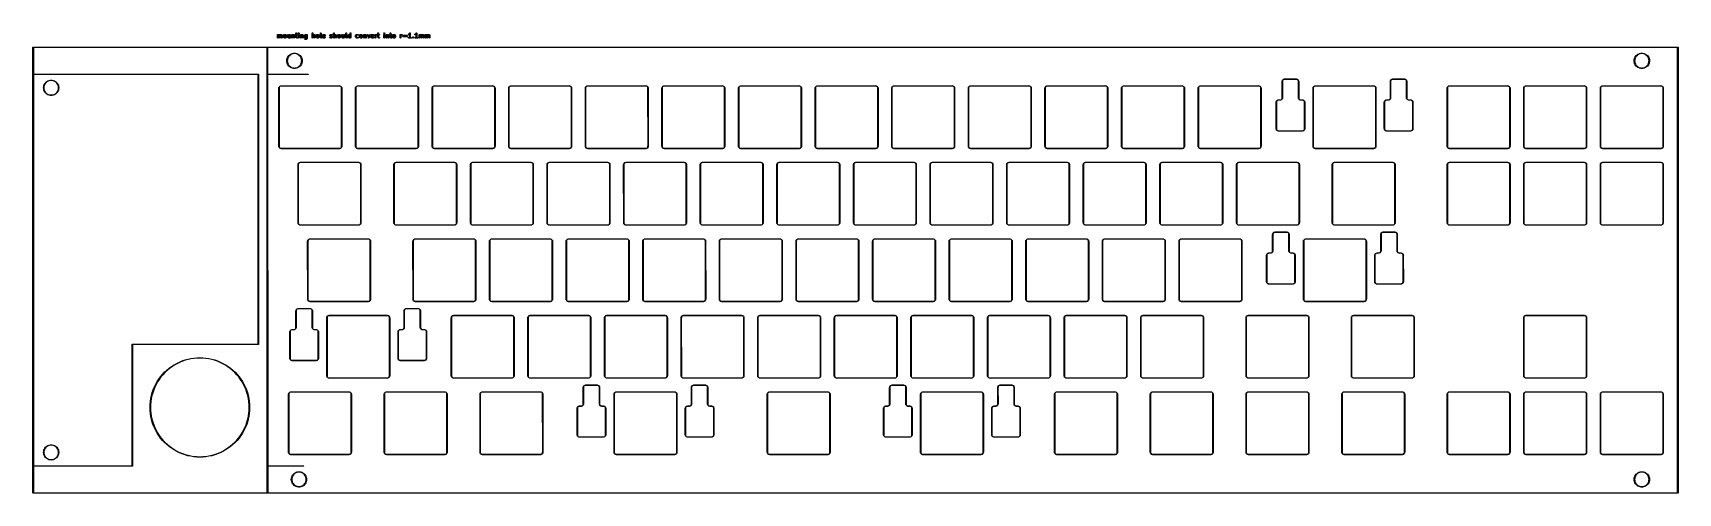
# Model space of a CAD drawing. Extents: x 458 to 823, y -223 to -121.
import ezdxf

# ---------------------------------------------------------------- set-up
doc = ezdxf.new("R2010")
doc.units = 0
doc.layers.add('BLACK', color=7, linetype='CONTINUOUS')

msp = doc.modelspace()

# ---------------------------------------------------------------- linework, layer by layer
at = {"layer": 'BLACK', "linetype": 'CONTINUOUS'}
for p, q in [((457.95, -124), (457.953806, -123.980866)), ((457.95023, -129.99884), (457.95, -124)), ((457.953806, -123.980866), (457.980866, -123.953806)), ((457.980866, -123.953806), (510, -123.95)), ((509.950001, -124.046199), (458.046196, -124.049996)), ((458.046196, -124.049996), (458.046423, -129.953801)), ((509.953803, -222.950003), (509.950001, -124.046199)), ((510, -123.95), (510.019131, -123.953805)), ((510.019131, -123.953805), (823, -123.95)), ((822.950001, -124.046194), (510.046196, -124.049999)), ((510.046196, -124.049999), (510.046423, -129.953778)), ((512.261779, -121.203152), (512.26322, -121.18852)), ((512.26322, -121.884451), (512.261779, -121.203152)), ((512.26322, -121.18852), (512.274419, -121.161484)), ((512.274419, -121.911487), (512.26322, -121.884451)), ((512.274419, -121.161484), (512.295111, -121.140792)), ((512.295111, -121.932179), (512.274419, -121.911487)), ((512.295111, -121.140792), (512.322147, -121.129593)), ((512.322147, -121.943378), (512.295111, -121.932179)), ((512.322147, -121.129593), (512.351411, -121.129593)), ((512.351411, -121.943378), (512.322147, -121.943378)), ((512.351411, -121.129593), (512.378447, -121.140792)), ((512.378447, -121.932179), (512.351411, -121.943378)), ((512.378447, -121.140792), (512.398324, -121.160669)), ((512.399139, -121.911487), (512.378447, -121.932179)), ((512.398324, -121.160669), (512.446095, -121.13607)), ((512.410338, -121.884451), (512.399139, -121.911487)), ((512.411779, -121.869819), (512.410338, -121.884451)), ((512.426456, -121.313466), (512.410636, -121.329852)), ((512.410636, -121.329852), (512.411779, -121.869819)), ((512.495313, -121.278008), (512.426456, -121.313466)), ((512.446095, -121.13607), (512.459826, -121.130815)), ((512.459826, -121.130815), (512.462515, -121.130623)), ((512.462515, -121.130623), (512.465004, -121.129593)), ((512.465004, -121.129593), (512.478801, -121.129466)), ((512.478801, -121.129466), (512.489016, -121.128741)), ((512.489016, -121.128741), (512.490862, -121.129356)), ((512.490862, -121.129356), (512.622493, -121.128152)), ((512.602945, -121.277023), (512.495313, -121.278008)), ((512.661535, -121.305453), (512.602945, -121.277023)), ((512.622493, -121.128152), (512.637125, -121.129593)), ((512.637125, -121.129593), (512.639614, -121.130624)), ((512.639614, -121.130624), (512.642302, -121.130815)), ((512.642302, -121.130815), (512.655295, -121.137119)), ((512.655295, -121.137119), (512.664161, -121.140792)), ((512.690391, -121.361488), (512.661535, -121.305453)), ((512.664161, -121.140792), (512.665383, -121.142014)), ((512.665383, -121.142014), (512.751272, -121.183689)), ((512.691791, -121.884451), (512.690391, -121.361488)), ((512.70299, -121.911487), (512.691791, -121.884451)), ((512.723682, -121.932179), (512.70299, -121.911487)), ((512.750718, -121.943378), (512.723682, -121.932179)), ((512.779982, -121.943378), (512.750718, -121.943378)), ((512.751272, -121.183689), (512.753719, -121.185229)), ((512.753719, -121.185229), (512.754873, -121.185614)), ((512.754873, -121.185614), (512.756309, -121.186859)), ((512.756309, -121.186859), (512.763715, -121.191521)), ((512.763715, -121.191521), (512.76535, -121.193406)), ((512.76535, -121.193406), (512.766985, -121.191521)), ((512.766985, -121.191521), (512.771984, -121.188946)), ((512.771984, -121.188946), (512.775827, -121.185614)), ((512.775827, -121.185614), (512.783281, -121.183129)), ((512.807018, -121.932179), (512.779982, -121.943378)), ((512.783281, -121.183129), (512.874666, -121.13607)), ((512.82771, -121.911487), (512.807018, -121.932179)), ((512.838909, -121.884451), (512.82771, -121.911487)), ((512.84035, -121.869819), (512.838909, -121.884451)), ((512.867651, -121.306966), (512.839001, -121.36601)), ((512.839001, -121.36601), (512.84035, -121.869819)), ((512.923884, -121.278008), (512.867651, -121.306966)), ((512.874666, -121.13607), (512.888397, -121.130815)), ((512.888397, -121.130815), (512.891086, -121.130623)), ((512.891086, -121.130623), (512.893575, -121.129593)), ((512.893575, -121.129593), (512.907372, -121.129466)), ((512.907372, -121.129466), (512.917587, -121.128741)), ((512.917587, -121.128741), (512.919433, -121.129356)), ((512.919433, -121.129356), (513.051064, -121.128152)), ((513.031516, -121.277023), (512.923884, -121.278008)), ((513.090107, -121.305452), (513.031516, -121.277023)), ((513.051064, -121.128152), (513.065696, -121.129593)), ((513.065696, -121.129593), (513.068185, -121.130624)), ((513.068185, -121.130624), (513.070873, -121.130815)), ((513.070873, -121.130815), (513.083867, -121.13712)), ((513.083867, -121.13712), (513.092732, -121.140792)), ((513.118963, -121.361488), (513.090107, -121.305452)), ((513.092732, -121.140792), (513.093954, -121.142014)), ((513.093954, -121.142014), (513.179844, -121.183689)), ((513.120363, -121.884451), (513.118963, -121.361488)), ((513.131562, -121.911487), (513.120363, -121.884451)), ((513.152254, -121.932179), (513.131562, -121.911487)), ((513.17929, -121.943378), (513.152254, -121.932179)), ((513.208554, -121.943378), (513.17929, -121.943378)), ((513.179844, -121.183689), (513.18229, -121.185229)), ((513.18229, -121.185229), (513.183445, -121.185614)), ((513.183445, -121.185614), (513.184882, -121.18686)), ((513.184882, -121.18686), (513.192286, -121.191521)), ((513.192286, -121.191521), (513.198445, -121.198623)), ((513.198445, -121.198623), (513.205553, -121.204787)), ((513.205553, -121.204787), (513.208127, -121.209786)), ((513.208127, -121.209786), (513.21146, -121.213629)), ((513.23559, -121.932179), (513.208554, -121.943378)), ((513.21146, -121.213629), (513.213944, -121.221083)), ((513.213944, -121.221083), (513.261004, -121.312468)), ((513.256282, -121.911487), (513.23559, -121.932179)), ((513.267481, -121.884451), (513.256282, -121.911487)), ((513.261004, -121.312468), (513.266259, -121.326199)), ((513.266259, -121.326199), (513.26645, -121.328888)), ((513.26645, -121.328888), (513.267481, -121.331377)), ((513.267481, -121.331377), (513.267514, -121.343868)), ((513.268922, -121.869819), (513.267481, -121.884451)), ((513.267514, -121.343868), (513.268333, -121.355389)), ((513.268333, -121.355389), (513.267551, -121.357733)), ((513.267551, -121.357733), (513.268922, -121.869819)), ((513.547493, -121.393628), (513.548934, -121.378996)), ((513.548808, -121.667782), (513.547493, -121.393628)), ((513.548082, -121.669961), (513.548808, -121.667782)), ((513.548872, -121.681081), (513.548082, -121.669961)), ((513.548934, -121.693974), (513.548872, -121.681081)), ((513.548934, -121.378996), (513.549965, -121.376506)), ((513.549965, -121.696463), (513.548934, -121.693974)), ((513.549965, -121.376506), (513.550156, -121.373819)), ((513.550156, -121.699151), (513.549965, -121.696463)), ((513.550156, -121.373819), (513.55646, -121.360825)), ((513.555411, -121.712883), (513.550156, -121.699151)), ((513.604101, -121.807435), (513.555411, -121.712883)), ((513.55646, -121.360825), (513.560133, -121.35196)), ((513.560133, -121.35196), (513.561355, -121.350737)), ((513.561355, -121.350737), (513.60303, -121.264849)), ((513.60303, -121.264849), (513.606994, -121.258549)), ((513.607751, -121.816247), (513.604101, -121.807435)), ((513.606994, -121.258549), (513.607752, -121.256722)), ((513.610134, -121.819151), (513.607751, -121.816247)), ((513.607752, -121.256722), (513.608882, -121.255551)), ((513.608882, -121.255551), (513.610862, -121.252406)), ((513.610862, -121.820564), (513.610134, -121.819151)), ((513.610862, -121.252406), (513.617356, -121.246773)), ((513.61236, -121.821863), (513.610862, -121.820564)), ((513.617078, -121.827612), (513.61236, -121.821863)), ((513.666113, -121.874953), (513.617078, -121.827612)), ((513.617356, -121.246773), (513.664698, -121.197738)), ((513.664698, -121.197738), (513.670447, -121.193019)), ((513.671747, -121.88145), (513.666113, -121.874953)), ((513.670447, -121.193019), (513.671747, -121.191521)), ((513.671747, -121.191521), (513.67316, -121.190793)), ((513.674892, -121.883429), (513.671747, -121.88145)), ((513.67316, -121.190793), (513.676063, -121.188411)), ((513.676063, -121.88456), (513.674892, -121.883429)), ((513.676063, -121.188411), (513.684873, -121.184761)), ((513.67789, -121.885317), (513.676063, -121.88456)), ((513.68419, -121.889282), (513.67789, -121.885317)), ((513.770079, -121.930957), (513.68419, -121.889282)), ((513.684873, -121.184761), (513.779428, -121.13607)), ((513.729545, -121.344793), (513.696217, -121.413479)), ((513.696217, -121.413479), (513.697418, -121.663798)), ((513.697418, -121.663798), (513.732808, -121.732521)), ((513.759789, -121.313466), (513.729545, -121.344793)), ((513.732808, -121.732521), (513.764135, -121.762767)), ((513.828646, -121.278008), (513.759789, -121.313466)), ((513.764135, -121.762767), (513.832516, -121.795947)), ((513.771301, -121.932179), (513.770079, -121.930957)), ((513.78016, -121.935848), (513.771301, -121.932179)), ((513.779428, -121.13607), (513.793159, -121.130815)), ((513.793159, -121.942156), (513.78016, -121.935848)), ((513.793159, -121.130815), (513.795848, -121.130623)), ((513.795848, -121.942347), (513.793159, -121.942156)), ((513.795848, -121.130623), (513.798337, -121.129593)), ((513.798337, -121.943378), (513.795848, -121.942347)), ((513.798337, -121.129593), (513.812134, -121.129466)), ((513.812969, -121.944819), (513.798337, -121.943378)), ((513.812134, -121.129466), (513.822349, -121.128741)), ((513.944598, -121.943614), (513.812969, -121.944819)), ((513.822349, -121.128741), (513.824195, -121.129356)), ((513.824195, -121.129356), (513.955826, -121.128152)), ((513.936278, -121.277023), (513.828646, -121.278008)), ((513.832516, -121.795947), (513.940148, -121.794962)), ((514.00466, -121.310204), (513.936278, -121.277023)), ((513.940148, -121.794962), (514.009004, -121.759504)), ((513.946445, -121.94423), (513.944598, -121.943614)), ((513.956659, -121.943504), (513.946445, -121.94423)), ((513.955826, -121.128152), (513.970458, -121.129593)), ((513.970458, -121.943378), (513.956659, -121.943504)), ((513.970458, -121.129593), (513.972947, -121.130624)), ((513.972947, -121.942346), (513.970458, -121.943378)), ((513.972947, -121.130624), (513.975635, -121.130815)), ((513.975635, -121.942156), (513.972947, -121.942346)), ((513.975635, -121.130815), (513.988628, -121.137119)), ((513.989367, -121.936901), (513.975635, -121.942156)), ((513.988628, -121.137119), (513.997494, -121.140792)), ((514.083921, -121.888209), (513.989367, -121.936901)), ((513.997494, -121.140792), (513.998716, -121.142014)), ((513.998716, -121.142014), (514.084605, -121.183689)), ((514.035987, -121.340448), (514.00466, -121.310204)), ((514.009004, -121.759504), (514.03925, -121.728175)), ((514.071376, -121.409171), (514.035987, -121.340448)), ((514.03925, -121.728175), (514.072577, -121.65949)), ((514.072577, -121.65949), (514.071376, -121.409171)), ((514.092732, -121.88456), (514.083921, -121.888209)), ((514.084605, -121.183689), (514.090904, -121.187653)), ((514.090904, -121.187653), (514.092732, -121.188411)), ((514.092732, -121.188411), (514.093902, -121.189541)), ((514.095634, -121.882177), (514.092732, -121.88456)), ((514.093902, -121.189541), (514.097048, -121.191521)), ((514.097048, -121.88145), (514.095634, -121.882177)), ((514.097048, -121.191521), (514.10268, -121.198015)), ((514.098348, -121.87995), (514.097048, -121.88145)), ((514.104098, -121.875232), (514.098348, -121.87995)), ((514.10268, -121.198015), (514.151716, -121.245357)), ((514.151439, -121.826195), (514.104098, -121.875232)), ((514.157933, -121.820564), (514.151439, -121.826195)), ((514.151716, -121.245357), (514.156434, -121.251106)), ((514.156434, -121.251106), (514.157933, -121.252406)), ((514.157933, -121.252406), (514.15866, -121.253819)), ((514.159912, -121.817418), (514.157933, -121.820564)), ((514.15866, -121.253819), (514.161043, -121.256722)), ((514.161044, -121.816247), (514.159912, -121.817418)), ((514.161043, -121.256722), (514.164692, -121.265532)), ((514.161801, -121.814417), (514.161044, -121.816247)), ((514.165765, -121.808121), (514.161801, -121.814417)), ((514.164692, -121.265532), (514.213384, -121.360087)), ((514.20744, -121.722231), (514.165765, -121.808121)), ((514.208662, -121.72101), (514.20744, -121.722231)), ((514.212331, -121.71215), (514.208662, -121.72101)), ((514.218639, -121.699152), (514.212331, -121.71215)), ((514.213384, -121.360087), (514.218639, -121.373818)), ((514.218639, -121.373818), (514.21883, -121.376507)), ((514.21883, -121.696462), (514.218639, -121.699152)), ((514.21883, -121.376507), (514.219861, -121.378996)), ((514.219861, -121.693974), (514.21883, -121.696462)), ((514.219861, -121.378996), (514.219922, -121.391887)), ((514.221302, -121.679342), (514.219861, -121.693974)), ((514.219922, -121.391887), (514.220713, -121.403008)), ((514.220713, -121.403008), (514.219986, -121.405187)), ((514.219986, -121.405187), (514.221302, -121.679342)), ((514.499874, -121.203152), (514.501315, -121.18852)), ((514.501244, -121.715235), (514.499874, -121.203152)), ((514.500463, -121.71758), (514.501244, -121.715235)), ((514.501281, -121.7291), (514.500463, -121.71758)), ((514.501315, -121.741593), (514.501281, -121.7291)), ((514.501315, -121.18852), (514.512514, -121.161484)), ((514.502346, -121.744082), (514.501315, -121.741593)), ((514.502537, -121.74677), (514.502346, -121.744082)), ((514.507792, -121.760502), (514.502537, -121.74677)), ((514.55485, -121.851885), (514.507792, -121.760502)), ((514.512514, -121.161484), (514.533206, -121.140792)), ((514.533206, -121.140792), (514.560242, -121.129593)), ((514.557336, -121.859342), (514.55485, -121.851885)), ((514.560669, -121.863186), (514.557336, -121.859342)), ((514.560242, -121.129593), (514.589506, -121.129593)), ((514.563243, -121.868183), (514.560669, -121.863186)), ((514.570345, -121.874342), (514.563243, -121.868183)), ((514.576509, -121.88145), (514.570345, -121.874342)), ((514.583914, -121.886111), (514.576509, -121.88145)), ((514.585351, -121.887357), (514.583914, -121.886111)), ((514.586504, -121.887741), (514.585351, -121.887357)), ((514.588952, -121.889282), (514.586504, -121.887741)), ((514.674841, -121.930957), (514.588952, -121.889282)), ((514.589506, -121.129593), (514.616542, -121.140792)), ((514.616542, -121.140792), (514.637234, -121.161484)), ((514.637234, -121.161484), (514.648433, -121.18852)), ((514.648433, -121.18852), (514.649832, -121.711481)), ((514.649832, -121.711481), (514.678688, -121.767518)), ((514.676063, -121.932179), (514.674841, -121.930957)), ((514.684922, -121.935848), (514.676063, -121.932179)), ((514.678688, -121.767518), (514.737278, -121.795947)), ((514.697921, -121.942156), (514.684922, -121.935848)), ((514.70061, -121.942347), (514.697921, -121.942156)), ((514.703099, -121.943378), (514.70061, -121.942347)), ((514.717731, -121.944819), (514.703099, -121.943378)), ((514.84936, -121.943614), (514.717731, -121.944819)), ((514.737278, -121.795947), (514.84491, -121.794962)), ((514.84491, -121.794962), (514.913766, -121.759504)), ((514.851207, -121.94423), (514.84936, -121.943614)), ((514.861421, -121.943504), (514.851207, -121.94423)), ((514.87522, -121.943378), (514.861421, -121.943504)), ((514.877709, -121.942346), (514.87522, -121.943378)), ((514.880397, -121.942156), (514.877709, -121.942346)), ((514.894129, -121.936901), (514.880397, -121.942156)), ((514.941899, -121.912301), (514.894129, -121.936901)), ((514.913766, -121.759504), (514.929587, -121.743117)), ((514.928445, -121.203152), (514.929886, -121.18852)), ((514.929587, -121.743117), (514.928445, -121.203152)), ((514.929886, -121.18852), (514.941085, -121.161484)), ((514.941085, -121.161484), (514.961777, -121.140792)), ((514.961777, -121.932179), (514.941899, -121.912301)), ((514.961777, -121.140792), (514.988813, -121.129593)), ((514.988813, -121.943378), (514.961777, -121.932179)), ((514.988813, -121.129593), (515.018077, -121.129593)), ((515.018077, -121.943378), (514.988813, -121.943378)), ((515.018077, -121.129593), (515.045113, -121.140792)), ((515.045113, -121.932179), (515.018077, -121.943378)), ((515.045113, -121.140792), (515.065805, -121.161484)), ((515.065805, -121.911487), (515.045113, -121.932179)), ((515.065805, -121.161484), (515.077004, -121.18852)), ((515.077004, -121.884451), (515.065805, -121.911487)), ((515.077004, -121.18852), (515.078445, -121.869819)), ((515.078445, -121.869819), (515.077004, -121.884451)), ((515.404636, -121.203152), (515.406077, -121.18852)), ((515.406077, -121.884451), (515.404636, -121.203152)), ((515.406077, -121.18852), (515.417276, -121.161484)), ((515.417276, -121.911487), (515.406077, -121.884451)), ((515.417276, -121.161484), (515.437968, -121.140792)), ((515.437968, -121.932179), (515.417276, -121.911487)), ((515.437968, -121.140792), (515.465004, -121.129593)), ((515.465004, -121.943378), (515.437968, -121.932179)), ((515.465004, -121.129593), (515.494268, -121.129593)), ((515.494268, -121.943378), (515.465004, -121.943378)), ((515.494268, -121.129593), (515.521304, -121.140792)), ((515.521304, -121.932179), (515.494268, -121.943378)), ((515.521304, -121.140792), (515.541181, -121.160669)), ((515.541996, -121.911487), (515.521304, -121.932179)), ((515.541181, -121.160669), (515.588952, -121.13607)), ((515.553195, -121.884451), (515.541996, -121.911487)), ((515.554636, -121.869819), (515.553195, -121.884451)), ((515.569313, -121.313466), (515.553493, -121.329852)), ((515.553493, -121.329852), (515.554636, -121.869819)), ((515.63817, -121.278008), (515.569313, -121.313466)), ((515.588952, -121.13607), (515.602683, -121.130815)), ((515.602683, -121.130815), (515.605372, -121.130623)), ((515.605372, -121.130623), (515.607861, -121.129593)), ((515.607861, -121.129593), (515.621658, -121.129466)), ((515.621658, -121.129466), (515.631873, -121.128741)), ((515.631873, -121.128741), (515.633719, -121.129356)), ((515.633719, -121.129356), (515.76535, -121.128152)), ((515.745802, -121.277023), (515.63817, -121.278008)), ((515.804392, -121.305453), (515.745802, -121.277023)), ((515.76535, -121.128152), (515.779982, -121.129593)), ((515.779982, -121.129593), (515.782471, -121.130624)), ((515.782471, -121.130624), (515.785159, -121.130815)), ((515.785159, -121.130815), (515.798152, -121.137119)), ((515.798152, -121.137119), (515.807018, -121.140792)), ((515.833248, -121.361488), (515.804392, -121.305453)), ((515.807018, -121.140792), (515.80824, -121.142014)), ((515.80824, -121.142014), (515.894129, -121.183689)), ((515.834648, -121.884451), (515.833248, -121.361488)), ((515.845847, -121.911487), (515.834648, -121.884451)), ((515.866539, -121.932179), (515.845847, -121.911487)), ((515.893575, -121.943378), (515.866539, -121.932179)), ((515.922839, -121.943378), (515.893575, -121.943378)), ((515.894129, -121.183689), (515.896576, -121.185229)), ((515.896576, -121.185229), (515.89773, -121.185614)), ((515.89773, -121.185614), (515.899166, -121.186859)), ((515.899166, -121.186859), (515.906572, -121.191521)), ((515.906572, -121.191521), (515.912733, -121.198625)), ((515.912733, -121.198625), (515.919838, -121.204787)), ((515.919838, -121.204787), (515.922412, -121.209786)), ((515.922412, -121.209786), (515.925745, -121.213629)), ((515.949875, -121.932179), (515.922839, -121.943378)), ((515.925745, -121.213629), (515.928229, -121.221083)), ((515.928229, -121.221083), (515.975289, -121.312468)), ((515.970567, -121.911487), (515.949875, -121.932179)), ((515.981766, -121.884451), (515.970567, -121.911487)), ((515.975289, -121.312468), (515.980544, -121.326199)), ((515.980544, -121.326199), (515.980735, -121.328888)), ((515.980735, -121.328888), (515.981766, -121.331377)), ((515.981766, -121.331377), (515.981799, -121.343868)), ((515.983207, -121.869819), (515.981766, -121.884451)), ((515.981799, -121.343868), (515.982618, -121.355389)), ((515.982618, -121.355389), (515.981836, -121.357733)), ((515.981836, -121.357733), (515.983207, -121.869819)), ((516.167982, -121.18852), (516.179181, -121.161484)), ((516.167982, -121.217784), (516.167982, -121.18852)), ((516.179181, -121.24482), (516.167982, -121.217784)), ((516.179181, -121.161484), (516.199873, -121.140792)), ((516.199873, -121.265512), (516.179181, -121.24482)), ((516.199873, -121.140792), (516.226909, -121.129593)), ((516.226909, -121.276711), (516.199873, -121.265512)), ((516.226909, -121.129593), (516.309826, -121.12929)), ((516.241541, -121.278152), (516.226909, -121.276711)), ((516.310072, -121.277902), (516.241541, -121.278152)), ((516.309398, -120.869819), (516.310839, -120.855187)), ((516.309826, -121.12929), (516.309398, -120.869819)), ((516.309987, -121.71758), (516.310795, -121.715155)), ((516.310818, -121.729284), (516.309987, -121.71758)), ((516.310795, -121.715155), (516.310072, -121.277902)), ((516.310839, -121.741593), (516.310818, -121.729284)), ((516.310839, -120.855187), (516.322038, -120.828151)), ((516.31187, -121.744082), (516.310839, -121.741593)), ((516.312061, -121.74677), (516.31187, -121.744082)), ((516.317316, -121.760502), (516.312061, -121.74677)), ((516.364374, -121.851885), (516.317316, -121.760502)), ((516.322038, -120.828151), (516.34273, -120.807459)), ((516.34273, -120.807459), (516.369766, -120.79626)), ((516.36686, -121.859342), (516.364374, -121.851885)), ((516.370193, -121.863186), (516.36686, -121.859342)), ((516.369766, -120.79626), (516.39903, -120.79626)), ((516.372767, -121.868183), (516.370193, -121.863186)), ((516.379869, -121.874342), (516.372767, -121.868183)), ((516.386033, -121.88145), (516.379869, -121.874342)), ((516.393438, -121.886111), (516.386033, -121.88145)), ((516.394875, -121.887357), (516.393438, -121.886111)), ((516.396028, -121.887741), (516.394875, -121.887357)), ((516.398476, -121.889282), (516.396028, -121.887741)), ((516.484365, -121.930957), (516.398476, -121.889282)), ((516.39903, -120.79626), (516.426066, -120.807459)), ((516.426066, -120.807459), (516.446758, -120.828151)), ((516.446758, -120.828151), (516.457957, -120.855187)), ((516.457957, -120.855187), (516.458409, -121.128749)), ((516.458409, -121.128749), (516.622493, -121.128152)), ((516.637125, -121.276711), (516.458654, -121.277361)), ((516.458654, -121.277361), (516.459372, -121.711512)), ((516.459372, -121.711512), (516.488212, -121.767518)), ((516.485587, -121.932179), (516.484365, -121.930957)), ((516.494446, -121.935848), (516.485587, -121.932179)), ((516.488212, -121.767518), (516.54653, -121.795815)), ((516.507445, -121.942156), (516.494446, -121.935848)), ((516.510134, -121.942347), (516.507445, -121.942156)), ((516.512623, -121.943378), (516.510134, -121.942347)), ((516.527255, -121.944819), (516.512623, -121.943378)), ((516.637125, -121.943378), (516.527255, -121.944819)), ((516.54653, -121.795815), (516.622493, -121.794819)), ((516.622493, -121.128152), (516.637125, -121.129593)), ((516.622493, -121.794819), (516.637125, -121.79626)), ((516.637125, -121.129593), (516.664161, -121.140792)), ((516.664161, -121.265512), (516.637125, -121.276711)), ((516.637125, -121.79626), (516.664161, -121.807459)), ((516.664161, -121.932179), (516.637125, -121.943378)), ((516.664161, -121.140792), (516.684853, -121.161484)), ((516.684853, -121.24482), (516.664161, -121.265512)), ((516.664161, -121.807459), (516.684853, -121.828151)), ((516.684853, -121.911487), (516.664161, -121.932179)), ((516.684853, -121.161484), (516.696052, -121.18852)), ((516.696052, -121.217784), (516.684853, -121.24482)), ((516.684853, -121.828151), (516.696052, -121.855187)), ((516.696052, -121.884451), (516.684853, -121.911487)), ((516.696052, -121.18852), (516.696052, -121.217784)), ((516.696052, -121.855187), (516.696052, -121.884451)), ((516.834649, -120.902807), (516.845848, -120.87577)), ((516.834649, -120.932069), (516.834649, -120.902807)), ((516.845848, -120.959106), (516.834649, -120.932069)), ((516.845848, -120.87577), (516.902794, -120.816786)), ((516.855175, -120.970471), (516.845848, -120.959106)), ((516.914159, -121.027417), (516.855175, -120.970471)), ((516.880827, -121.203152), (516.882268, -121.18852)), ((516.882268, -121.884451), (516.880827, -121.203152)), ((516.882268, -121.18852), (516.893467, -121.161484)), ((516.893467, -121.911487), (516.882268, -121.884451)), ((516.893467, -121.161484), (516.914159, -121.140792)), ((516.914159, -121.932179), (516.893467, -121.911487)), ((516.902794, -120.816786), (516.914159, -120.807459)), ((516.914159, -120.807459), (516.941195, -120.79626)), ((516.941195, -121.038616), (516.914159, -121.027417)), ((516.914159, -121.140792), (516.941195, -121.129593)), ((516.941195, -121.943378), (516.914159, -121.932179)), ((516.941195, -120.79626), (516.970458, -120.79626)), ((516.941196, -121.038616), (516.941195, -121.038616)), ((516.941195, -121.129593), (516.970459, -121.129593)), ((516.970459, -121.943378), (516.941195, -121.943378)), ((516.970458, -121.038616), (516.941196, -121.038616)), ((516.970458, -120.79626), (516.970459, -120.79626)), ((516.970459, -121.038616), (516.970458, -121.038616)), ((516.970459, -120.79626), (516.997495, -120.807459)), ((516.997495, -121.027417), (516.970459, -121.038616)), ((516.970459, -121.129593), (516.997495, -121.140792)), ((516.997495, -121.932179), (516.970459, -121.943378)), ((516.997495, -120.807459), (517.056479, -120.864405)), ((517.00886, -121.01809), (516.997495, -121.027417)), ((516.997495, -121.140792), (517.018187, -121.161484)), ((517.018187, -121.911487), (516.997495, -121.932179)), ((517.065806, -120.959106), (517.00886, -121.01809)), ((517.018187, -121.161484), (517.029386, -121.18852)), ((517.029386, -121.884451), (517.018187, -121.911487)), ((517.029386, -121.18852), (517.030827, -121.869819)), ((517.030827, -121.869819), (517.029386, -121.884451)), ((517.056479, -120.864405), (517.065806, -120.87577)), ((517.065806, -120.87577), (517.069402, -120.884451)), ((517.077005, -120.93207), (517.065806, -120.959106)), ((517.069402, -120.884451), (517.077005, -120.902807)), ((517.077005, -120.902807), (517.077005, -120.93207)), ((517.357017, -121.203152), (517.358458, -121.18852)), ((517.358458, -121.884451), (517.357017, -121.203152)), ((517.358458, -121.18852), (517.369657, -121.161484)), ((517.369657, -121.911487), (517.358458, -121.884451)), ((517.369657, -121.161484), (517.390349, -121.140792)), ((517.390349, -121.932179), (517.369657, -121.911487)), ((517.390349, -121.140792), (517.417385, -121.129593)), ((517.417385, -121.943378), (517.390349, -121.932179)), ((517.417385, -121.129593), (517.446649, -121.129593)), ((517.446649, -121.943378), (517.417385, -121.943378)), ((517.446649, -121.129593), (517.473685, -121.140792)), ((517.473685, -121.932179), (517.446649, -121.943378)), ((517.473685, -121.140792), (517.493562, -121.160669)), ((517.494377, -121.911487), (517.473685, -121.932179)), ((517.493562, -121.160669), (517.541333, -121.13607)), ((517.505576, -121.884451), (517.494377, -121.911487)), ((517.507017, -121.869819), (517.505576, -121.884451)), ((517.521694, -121.313466), (517.505874, -121.329852)), ((517.505874, -121.329852), (517.507017, -121.869819)), ((517.590551, -121.278008), (517.521694, -121.313466)), ((517.541333, -121.13607), (517.555064, -121.130815)), ((517.555064, -121.130815), (517.557753, -121.130623)), ((517.557753, -121.130623), (517.560242, -121.129593)), ((517.560242, -121.129593), (517.574039, -121.129466)), ((517.574039, -121.129466), (517.584254, -121.128741)), ((517.584254, -121.128741), (517.5861, -121.129356)), ((517.5861, -121.129356), (517.717731, -121.128152)), ((517.698183, -121.277023), (517.590551, -121.278008)), ((517.756773, -121.305453), (517.698183, -121.277023)), ((517.717731, -121.128152), (517.732363, -121.129593)), ((517.732363, -121.129593), (517.734852, -121.130624)), ((517.734852, -121.130624), (517.73754, -121.130815)), ((517.73754, -121.130815), (517.750533, -121.137119)), ((517.750533, -121.137119), (517.759399, -121.140792)), ((517.785629, -121.361488), (517.756773, -121.305453)), ((517.759399, -121.140792), (517.760621, -121.142014)), ((517.760621, -121.142014), (517.84651, -121.183689)), ((517.787029, -121.884451), (517.785629, -121.361488)), ((517.798228, -121.911487), (517.787029, -121.884451)), ((517.81892, -121.932179), (517.798228, -121.911487)), ((517.845956, -121.943378), (517.81892, -121.932179)), ((517.87522, -121.943378), (517.845956, -121.943378)), ((517.84651, -121.183689), (517.848957, -121.185229)), ((517.848957, -121.185229), (517.850111, -121.185614)), ((517.850111, -121.185614), (517.851547, -121.186859)), ((517.851547, -121.186859), (517.858953, -121.191521)), ((517.858953, -121.191521), (517.865114, -121.198625)), ((517.865114, -121.198625), (517.872219, -121.204787)), ((517.872219, -121.204787), (517.874793, -121.209786)), ((517.874793, -121.209786), (517.878126, -121.213629)), ((517.902256, -121.932179), (517.87522, -121.943378)), ((517.878126, -121.213629), (517.88061, -121.221083)), ((517.88061, -121.221083), (517.92767, -121.312468)), ((517.922948, -121.911487), (517.902256, -121.932179)), ((517.934147, -121.884451), (517.922948, -121.911487)), ((517.92767, -121.312468), (517.932925, -121.326199)), ((517.932925, -121.326199), (517.933116, -121.328888)), ((517.933116, -121.328888), (517.934147, -121.331377)), ((517.934147, -121.331377), (517.93418, -121.343868)), ((517.935588, -121.869819), (517.934147, -121.884451)), ((517.93418, -121.343868), (517.934999, -121.355389)), ((517.934999, -121.355389), (517.934217, -121.357733)), ((517.934217, -121.357733), (517.935588, -121.869819)), ((518.21416, -121.393628), (518.215601, -121.378996)), ((518.215475, -121.667782), (518.21416, -121.393628)), ((518.214749, -121.669961), (518.215475, -121.667782)), ((518.215539, -121.681081), (518.214749, -121.669961)), ((518.215601, -121.693974), (518.215539, -121.681081)), ((518.215601, -121.378996), (518.216632, -121.376506)), ((518.216632, -121.696463), (518.215601, -121.693974)), ((518.216632, -121.376506), (518.216823, -121.373819)), ((518.216823, -121.699151), (518.216632, -121.696463)), ((518.216823, -121.373819), (518.223127, -121.360825)), ((518.222078, -121.712883), (518.216823, -121.699151)), ((518.270768, -121.807435), (518.222078, -121.712883)), ((518.223127, -121.360825), (518.2268, -121.35196)), ((518.2268, -121.35196), (518.228022, -121.350737)), ((518.228022, -121.350737), (518.269697, -121.264849)), ((518.262368, -122.164914), (518.264442, -122.135724)), ((518.271622, -122.192675), (518.262368, -122.164914)), ((518.264442, -122.135724), (518.277529, -122.109549)), ((518.269697, -121.264849), (518.273661, -121.258549)), ((518.274418, -121.816247), (518.270768, -121.807435)), ((518.290795, -122.214783), (518.271622, -122.192675)), ((518.273661, -121.258549), (518.274419, -121.256722)), ((518.276801, -121.819151), (518.274418, -121.816247)), ((518.274419, -121.256722), (518.275549, -121.255551)), ((518.275549, -121.255551), (518.277529, -121.252406)), ((518.277529, -121.820564), (518.276801, -121.819151)), ((518.277529, -121.252406), (518.284023, -121.246773)), ((518.279027, -121.821863), (518.277529, -121.820564)), ((518.277529, -122.109549), (518.299637, -122.090376)), ((518.283745, -121.827612), (518.279027, -121.821863)), ((518.33278, -121.874953), (518.283745, -121.827612)), ((518.284023, -121.246773), (518.331365, -121.197738)), ((518.303238, -122.222615), (518.290795, -122.214783)), ((518.299637, -122.090376), (518.327398, -122.081122)), ((518.389127, -122.26429), (518.303238, -122.222615)), ((518.327398, -122.081122), (518.356588, -122.083196)), ((518.331365, -121.197738), (518.337114, -121.193019)), ((518.338414, -121.88145), (518.33278, -121.874953)), ((518.337114, -121.193019), (518.338414, -121.191521)), ((518.338414, -121.191521), (518.339827, -121.190793)), ((518.341559, -121.883429), (518.338414, -121.88145)), ((518.339827, -121.190793), (518.34273, -121.188411)), ((518.34273, -121.88456), (518.341559, -121.883429)), ((518.34273, -121.188411), (518.35154, -121.184761)), ((518.344557, -121.885317), (518.34273, -121.88456)), ((518.350857, -121.889282), (518.344557, -121.885317)), ((518.436746, -121.930957), (518.350857, -121.889282)), ((518.35154, -121.184761), (518.446095, -121.13607)), ((518.356588, -122.083196), (518.451564, -122.12928)), ((518.396212, -121.344793), (518.362884, -121.413479)), ((518.362884, -121.413479), (518.364085, -121.663798)), ((518.364085, -121.663798), (518.399475, -121.732521)), ((518.390349, -122.265512), (518.389127, -122.26429)), ((518.399208, -122.269181), (518.390349, -122.265512)), ((518.426456, -121.313466), (518.396212, -121.344793)), ((518.412207, -122.275489), (518.399208, -122.269181)), ((518.399475, -121.732521), (518.430802, -121.762767)), ((518.414896, -122.27568), (518.412207, -122.275489)), ((518.417385, -122.276711), (518.414896, -122.27568)), ((518.432017, -122.278152), (518.417385, -122.276711)), ((518.495247, -121.278042), (518.426456, -121.313466)), ((518.430802, -121.762767), (518.499331, -121.796018)), ((518.563646, -122.276947), (518.432017, -122.278152)), ((518.437968, -121.932179), (518.436746, -121.930957)), ((518.446827, -121.935848), (518.437968, -121.932179)), ((518.446095, -121.13607), (518.459826, -121.130815)), ((518.459826, -121.942156), (518.446827, -121.935848)), ((518.451564, -122.12928), (518.559196, -122.128295)), ((518.459826, -121.130815), (518.462515, -121.130623)), ((518.462515, -121.942347), (518.459826, -121.942156)), ((518.462515, -121.130623), (518.465004, -121.129593)), ((518.465004, -121.943378), (518.462515, -121.942347)), ((518.465004, -121.129593), (518.478343, -121.129499)), ((518.479636, -121.944819), (518.465004, -121.943378)), ((518.478343, -121.129499), (518.489016, -121.128741)), ((518.658723, -121.94356), (518.479636, -121.944819)), ((518.489016, -121.128741), (518.491023, -121.12941)), ((518.491023, -121.12941), (518.670112, -121.128152)), ((518.650416, -121.276952), (518.495247, -121.278042)), ((518.499331, -121.796018), (518.6545, -121.794928)), ((518.559196, -122.128295), (518.628053, -122.092837)), ((518.565493, -122.277563), (518.563646, -122.276947)), ((518.575707, -122.276837), (518.565493, -122.277563)), ((518.589506, -122.276711), (518.575707, -122.276837)), ((518.591995, -122.275679), (518.589506, -122.276711)), ((518.594683, -122.275489), (518.591995, -122.275679)), ((518.608415, -122.270234), (518.594683, -122.275489)), ((518.702971, -122.221541), (518.608415, -122.270234)), ((518.628053, -122.092837), (518.658298, -122.061509)), ((518.690513, -121.296407), (518.650416, -121.276952)), ((518.6545, -121.794928), (518.691351, -121.775951)), ((518.658298, -122.061509), (518.69173, -121.992608)), ((518.660731, -121.94423), (518.658723, -121.94356)), ((518.671403, -121.943471), (518.660731, -121.94423)), ((518.670112, -121.128152), (518.684744, -121.129593)), ((518.684744, -121.943378), (518.671403, -121.943471)), ((518.684744, -121.129593), (518.687233, -121.130624)), ((518.687233, -121.942346), (518.684744, -121.943378)), ((518.687233, -121.130624), (518.689921, -121.130815)), ((518.689921, -121.942156), (518.687233, -121.942346)), ((518.689921, -121.130815), (518.702914, -121.137119)), ((518.69164, -121.941497), (518.689921, -121.942156)), ((518.691351, -121.775951), (518.690513, -121.296407)), ((518.69173, -121.992608), (518.69164, -121.941497)), ((518.702914, -121.137119), (518.71178, -121.140792)), ((518.71178, -122.217893), (518.702971, -122.221541)), ((518.71178, -121.140792), (518.713002, -121.142014)), ((518.714682, -122.21551), (518.71178, -122.217893)), ((518.713002, -121.142014), (518.719369, -121.145104)), ((518.716096, -122.214783), (518.714682, -122.21551)), ((518.717395, -122.213284), (518.716096, -122.214783)), ((518.723145, -122.208566), (518.717395, -122.213284)), ((518.719369, -121.145104), (518.723682, -121.140792)), ((518.770486, -122.15953), (518.723145, -122.208566)), ((518.723682, -121.140792), (518.750718, -121.129593)), ((518.750718, -121.129593), (518.779982, -121.129593)), ((518.776981, -122.153898), (518.770486, -122.15953)), ((518.77896, -122.150752), (518.776981, -122.153898)), ((518.780091, -122.149582), (518.77896, -122.150752)), ((518.779982, -121.129593), (518.807018, -121.140792)), ((518.780848, -122.147754), (518.780091, -122.149582)), ((518.784813, -122.141455), (518.780848, -122.147754)), ((518.826488, -122.055565), (518.784813, -122.141455)), ((518.807018, -121.140792), (518.82771, -121.161484)), ((518.82771, -122.054344), (518.826488, -122.055565)), ((518.82771, -121.161484), (518.838909, -121.18852)), ((518.831379, -122.045484), (518.82771, -122.054344)), ((518.837687, -122.032486), (518.831379, -122.045484)), ((518.837878, -122.029796), (518.837687, -122.032486)), ((518.838909, -122.027308), (518.837878, -122.029796)), ((518.838909, -121.18852), (518.838997, -121.239099)), ((518.84035, -122.012676), (518.838909, -122.027308)), ((518.838997, -121.239099), (518.839761, -121.24139)), ((518.839761, -121.24139), (518.839019, -121.251823)), ((518.839019, -121.251823), (518.84035, -122.012676)), ((519.928446, -120.869819), (519.929887, -120.855187)), ((519.929887, -121.884451), (519.928446, -120.869819)), ((519.929887, -120.855187), (519.941086, -120.828151)), ((519.941086, -121.911487), (519.929887, -121.884451)), ((519.941086, -120.828151), (519.961778, -120.807459)), ((519.961778, -121.932179), (519.941086, -121.911487)), ((519.961778, -120.807459), (519.988814, -120.79626)), ((519.988814, -121.943378), (519.961778, -121.932179)), ((519.988814, -120.79626), (520.018078, -120.79626)), ((520.018078, -121.943378), (519.988814, -121.943378)), ((520.018078, -120.79626), (520.045114, -120.807459)), ((520.045114, -121.932179), (520.018078, -121.943378)), ((520.045114, -120.807459), (520.065806, -120.828151)), ((520.065806, -121.911487), (520.045114, -121.932179)), ((520.065806, -120.828151), (520.077005, -120.855187)), ((520.077005, -121.884451), (520.065806, -121.911487)), ((520.077005, -120.855187), (520.077429, -121.154264)), ((520.078446, -121.869819), (520.077005, -121.884451)), ((520.077429, -121.154264), (520.112762, -121.13607)), ((520.093123, -121.313466), (520.077678, -121.329464)), ((520.077678, -121.329464), (520.078446, -121.869819)), ((520.16198, -121.278008), (520.093123, -121.313466)), ((520.112762, -121.13607), (520.126493, -121.130815)), ((520.126493, -121.130815), (520.129182, -121.130623)), ((520.129182, -121.130623), (520.131671, -121.129593)), ((520.131671, -121.129593), (520.145468, -121.129466)), ((520.145468, -121.129466), (520.155683, -121.128741)), ((520.155683, -121.128741), (520.157529, -121.129356)), ((520.157529, -121.129356), (520.28916, -121.128152)), ((520.269612, -121.277023), (520.16198, -121.278008)), ((520.328202, -121.305453), (520.269612, -121.277023)), ((520.28916, -121.128152), (520.303792, -121.129593)), ((520.303792, -121.129593), (520.306281, -121.130624)), ((520.306281, -121.130624), (520.308969, -121.130815)), ((520.308969, -121.130815), (520.321962, -121.137119)), ((520.321962, -121.137119), (520.330828, -121.140792)), ((520.357058, -121.361488), (520.328202, -121.305453)), ((520.330828, -121.140792), (520.33205, -121.142014)), ((520.33205, -121.142014), (520.417939, -121.183689)), ((520.358458, -121.884451), (520.357058, -121.361488)), ((520.369657, -121.911487), (520.358458, -121.884451)), ((520.390349, -121.932179), (520.369657, -121.911487)), ((520.417385, -121.943378), (520.390349, -121.932179)), ((520.446649, -121.943378), (520.417385, -121.943378)), ((520.417939, -121.183689), (520.420386, -121.185229)), ((520.420386, -121.185229), (520.42154, -121.185614)), ((520.42154, -121.185614), (520.422976, -121.186859)), ((520.422976, -121.186859), (520.430382, -121.191521)), ((520.430382, -121.191521), (520.436543, -121.198625)), ((520.436543, -121.198625), (520.443648, -121.204787)), ((520.443648, -121.204787), (520.446222, -121.209786)), ((520.446222, -121.209786), (520.449555, -121.213629)), ((520.473685, -121.932179), (520.446649, -121.943378)), ((520.449555, -121.213629), (520.452039, -121.221083)), ((520.452039, -121.221083), (520.499099, -121.312468)), ((520.494377, -121.911487), (520.473685, -121.932179)), ((520.505576, -121.884451), (520.494377, -121.911487)), ((520.499099, -121.312468), (520.504354, -121.326199)), ((520.504354, -121.326199), (520.504545, -121.328888)), ((520.504545, -121.328888), (520.505576, -121.331377)), ((520.505576, -121.331377), (520.505609, -121.343868)), ((520.507017, -121.869819), (520.505576, -121.884451)), ((520.505609, -121.343868), (520.506428, -121.355389)), ((520.506428, -121.355389), (520.505646, -121.357733)), ((520.505646, -121.357733), (520.507017, -121.869819)), ((520.785589, -121.393628), (520.78703, -121.378996)), ((520.786904, -121.667782), (520.785589, -121.393628)), ((520.786178, -121.669961), (520.786904, -121.667782)), ((520.786968, -121.681081), (520.786178, -121.669961)), ((520.78703, -121.693974), (520.786968, -121.681081)), ((520.78703, -121.378996), (520.788061, -121.376506)), ((520.788061, -121.696463), (520.78703, -121.693974)), ((520.788061, -121.376506), (520.788252, -121.373819)), ((520.788252, -121.699151), (520.788061, -121.696463)), ((520.788252, -121.373819), (520.794556, -121.360825)), ((520.793507, -121.712883), (520.788252, -121.699151)), ((520.842197, -121.807435), (520.793507, -121.712883)), ((520.794556, -121.360825), (520.798229, -121.35196)), ((520.798229, -121.35196), (520.799451, -121.350737)), ((520.799451, -121.350737), (520.841126, -121.264849)), ((520.841126, -121.264849), (520.84509, -121.258549)), ((520.845847, -121.816247), (520.842197, -121.807435)), ((520.84509, -121.258549), (520.845848, -121.256722)), ((520.84823, -121.819151), (520.845847, -121.816247)), ((520.845848, -121.256722), (520.846978, -121.255551)), ((520.846978, -121.255551), (520.848958, -121.252406)), ((520.848958, -121.820564), (520.84823, -121.819151)), ((520.848958, -121.252406), (520.855452, -121.246773)), ((520.850456, -121.821863), (520.848958, -121.820564)), ((520.855174, -121.827612), (520.850456, -121.821863)), ((520.904209, -121.874953), (520.855174, -121.827612)), ((520.855452, -121.246773), (520.902794, -121.197738)), ((520.902794, -121.197738), (520.908543, -121.193019)), ((520.909843, -121.88145), (520.904209, -121.874953)), ((520.908543, -121.193019), (520.909843, -121.191521)), ((520.909843, -121.191521), (520.911256, -121.190793)), ((520.912988, -121.883429), (520.909843, -121.88145)), ((520.911256, -121.190793), (520.914159, -121.188411)), ((520.914159, -121.88456), (520.912988, -121.883429)), ((520.914159, -121.188411), (520.922969, -121.184761)), ((520.915986, -121.885317), (520.914159, -121.88456)), ((520.922286, -121.889282), (520.915986, -121.885317)), ((521.008175, -121.930957), (520.922286, -121.889282)), ((520.922969, -121.184761), (521.017524, -121.13607)), ((520.967641, -121.344793), (520.934313, -121.413479)), ((520.934313, -121.413479), (520.935514, -121.663798)), ((520.935514, -121.663798), (520.970904, -121.732521)), ((520.997885, -121.313466), (520.967641, -121.344793)), ((520.970904, -121.732521), (521.002231, -121.762767)), ((521.066742, -121.278008), (520.997885, -121.313466)), ((521.002231, -121.762767), (521.070612, -121.795947)), ((521.009397, -121.932179), (521.008175, -121.930957)), ((521.018256, -121.935848), (521.009397, -121.932179)), ((521.017524, -121.13607), (521.031255, -121.130815)), ((521.031255, -121.942156), (521.018256, -121.935848)), ((521.031255, -121.130815), (521.033944, -121.130623)), ((521.033944, -121.942347), (521.031255, -121.942156)), ((521.033944, -121.130623), (521.036433, -121.129593)), ((521.036433, -121.943378), (521.033944, -121.942347)), ((521.036433, -121.129593), (521.05023, -121.129466)), ((521.051065, -121.944819), (521.036433, -121.943378)), ((521.05023, -121.129466), (521.060445, -121.128741)), ((521.182694, -121.943614), (521.051065, -121.944819)), ((521.060445, -121.128741), (521.062291, -121.129356)), ((521.062291, -121.129356), (521.193922, -121.128152)), ((521.174374, -121.277023), (521.066742, -121.278008)), ((521.070612, -121.795947), (521.178244, -121.794962)), ((521.242756, -121.310204), (521.174374, -121.277023)), ((521.178244, -121.794962), (521.2471, -121.759504)), ((521.184541, -121.94423), (521.182694, -121.943614)), ((521.194755, -121.943504), (521.184541, -121.94423)), ((521.193922, -121.128152), (521.208554, -121.129593)), ((521.208554, -121.943378), (521.194755, -121.943504)), ((521.208554, -121.129593), (521.211043, -121.130624)), ((521.211043, -121.942346), (521.208554, -121.943378)), ((521.211043, -121.130624), (521.213731, -121.130815)), ((521.213731, -121.942156), (521.211043, -121.942346)), ((521.213731, -121.130815), (521.226724, -121.137119)), ((521.227463, -121.936901), (521.213731, -121.942156)), ((521.226724, -121.137119), (521.23559, -121.140792)), ((521.322017, -121.888209), (521.227463, -121.936901)), ((521.23559, -121.140792), (521.236812, -121.142014)), ((521.236812, -121.142014), (521.322701, -121.183689)), ((521.274083, -121.340448), (521.242756, -121.310204)), ((521.2471, -121.759504), (521.277346, -121.728175)), ((521.309472, -121.409171), (521.274083, -121.340448)), ((521.277346, -121.728175), (521.310673, -121.65949)), ((521.310673, -121.65949), (521.309472, -121.409171)), ((521.330828, -121.88456), (521.322017, -121.888209)), ((521.322701, -121.183689), (521.329, -121.187653)), ((521.329, -121.187653), (521.330828, -121.188411)), ((521.330828, -121.188411), (521.331998, -121.189541)), ((521.33373, -121.882177), (521.330828, -121.88456)), ((521.331998, -121.189541), (521.335144, -121.191521)), ((521.335144, -121.88145), (521.33373, -121.882177)), ((521.335144, -121.191521), (521.340776, -121.198015)), ((521.336444, -121.87995), (521.335144, -121.88145)), ((521.342194, -121.875232), (521.336444, -121.87995)), ((521.340776, -121.198015), (521.389812, -121.245357)), ((521.389535, -121.826195), (521.342194, -121.875232)), ((521.396029, -121.820564), (521.389535, -121.826195)), ((521.389812, -121.245357), (521.39453, -121.251106)), ((521.39453, -121.251106), (521.396029, -121.252406)), ((521.396029, -121.252406), (521.396756, -121.253819)), ((521.398008, -121.817418), (521.396029, -121.820564)), ((521.396756, -121.253819), (521.399139, -121.256722)), ((521.39914, -121.816247), (521.398008, -121.817418)), ((521.399139, -121.256722), (521.402788, -121.265532)), ((521.399897, -121.814417), (521.39914, -121.816247)), ((521.403861, -121.808121), (521.399897, -121.814417)), ((521.402788, -121.265532), (521.45148, -121.360087)), ((521.445536, -121.722231), (521.403861, -121.808121)), ((521.446758, -121.72101), (521.445536, -121.722231)), ((521.450427, -121.71215), (521.446758, -121.72101)), ((521.456735, -121.699152), (521.450427, -121.71215)), ((521.45148, -121.360087), (521.456735, -121.373818)), ((521.456735, -121.373818), (521.456926, -121.376507)), ((521.456926, -121.696462), (521.456735, -121.699152)), ((521.456926, -121.376507), (521.457957, -121.378996)), ((521.457957, -121.693974), (521.456926, -121.696462)), ((521.457957, -121.378996), (521.458018, -121.391887)), ((521.459398, -121.679342), (521.457957, -121.693974)), ((521.458018, -121.391887), (521.458809, -121.403008)), ((521.458809, -121.403008), (521.458082, -121.405187)), ((521.458082, -121.405187), (521.459398, -121.679342)), ((521.73797, -120.869819), (521.739411, -120.855187)), ((521.739367, -121.715155), (521.73797, -120.869819)), ((521.738559, -121.71758), (521.739367, -121.715155)), ((521.73939, -121.729284), (521.738559, -121.71758)), ((521.739411, -121.741593), (521.73939, -121.729284)), ((521.739411, -120.855187), (521.75061, -120.828151)), ((521.740442, -121.744082), (521.739411, -121.741593)), ((521.740633, -121.74677), (521.740442, -121.744082)), ((521.745888, -121.760502), (521.740633, -121.74677)), ((521.792946, -121.851885), (521.745888, -121.760502)), ((521.75061, -120.828151), (521.771302, -120.807459)), ((521.771302, -120.807459), (521.798338, -120.79626)), ((521.795432, -121.859342), (521.792946, -121.851885)), ((521.798765, -121.863186), (521.795432, -121.859342)), ((521.798338, -120.79626), (521.827602, -120.79626)), ((521.801339, -121.868183), (521.798765, -121.863186)), ((521.808441, -121.874342), (521.801339, -121.868183)), ((521.814605, -121.88145), (521.808441, -121.874342)), ((521.82201, -121.886111), (521.814605, -121.88145)), ((521.823447, -121.887357), (521.82201, -121.886111)), ((521.8246, -121.887741), (521.823447, -121.887357)), ((521.827048, -121.889282), (521.8246, -121.887741)), ((521.936017, -121.942156), (521.827048, -121.889282)), ((521.827602, -120.79626), (521.854638, -120.807459)), ((521.854638, -120.807459), (521.87533, -120.828151)), ((521.87533, -120.828151), (521.886529, -120.855187)), ((521.886529, -120.855187), (521.887944, -121.711512)), ((521.887944, -121.711512), (521.916784, -121.767518)), ((521.916784, -121.767518), (521.989368, -121.802737)), ((521.965207, -121.94423), (521.936017, -121.942156)), ((521.992969, -121.934976), (521.965207, -121.94423)), ((521.989368, -121.802737), (522.001811, -121.810569)), ((522.015076, -121.915803), (521.992969, -121.934976)), ((522.001811, -121.810569), (522.020984, -121.832677)), ((522.028164, -121.889628), (522.015076, -121.915803)), ((522.020984, -121.832677), (522.030238, -121.860438)), ((522.030238, -121.860438), (522.028164, -121.889628)), ((522.214161, -121.346009), (522.215602, -121.331377)), ((522.214842, -121.533117), (522.214161, -121.346009)), ((522.214161, -121.536563), (522.214842, -121.533117)), ((522.214868, -121.540098), (522.214161, -121.536563)), ((522.21475, -121.71758), (522.215506, -121.715311)), ((522.215555, -121.728921), (522.21475, -121.71758)), ((522.215506, -121.715311), (522.214868, -121.540098)), ((522.215602, -121.741593), (522.215555, -121.728921)), ((522.215602, -121.331377), (522.216633, -121.328887)), ((522.216633, -121.744082), (522.215602, -121.741593)), ((522.216633, -121.328887), (522.216824, -121.3262)), ((522.216824, -121.74677), (522.216633, -121.744082)), ((522.216824, -121.3262), (522.223128, -121.313206)), ((522.222079, -121.760502), (522.216824, -121.74677)), ((522.269137, -121.851885), (522.222079, -121.760502)), ((522.223128, -121.313206), (522.226801, -121.304341)), ((522.226801, -121.304341), (522.228023, -121.303118)), ((522.228023, -121.303118), (522.269698, -121.21723)), ((522.271623, -121.859342), (522.269137, -121.851885)), ((522.269698, -121.21723), (522.271238, -121.214782)), ((522.271238, -121.214782), (522.271623, -121.213629)), ((522.271623, -121.213629), (522.272868, -121.212192)), ((522.274956, -121.863186), (522.271623, -121.859342)), ((522.272868, -121.212192), (522.27753, -121.204787)), ((522.27753, -121.868183), (522.274956, -121.863186)), ((522.27753, -121.204787), (522.284634, -121.198625)), ((522.284632, -121.874342), (522.27753, -121.868183)), ((522.290796, -121.88145), (522.284632, -121.874342)), ((522.284634, -121.198625), (522.290796, -121.191521)), ((522.290796, -121.191521), (522.295795, -121.188946)), ((522.298201, -121.886111), (522.290796, -121.88145)), ((522.295795, -121.188946), (522.299638, -121.185614)), ((522.299638, -121.887357), (522.298201, -121.886111)), ((522.299638, -121.185614), (522.307092, -121.183129)), ((522.300791, -121.887741), (522.299638, -121.887357)), ((522.303239, -121.889282), (522.300791, -121.887741)), ((522.389128, -121.930957), (522.303239, -121.889282)), ((522.307092, -121.183129), (522.398477, -121.13607)), ((522.391462, -121.306966), (522.362845, -121.365941)), ((522.362845, -121.365941), (522.363138, -121.446365)), ((522.363138, -121.446365), (522.690794, -121.379852)), ((522.772952, -121.514806), (522.36369, -121.597885)), ((522.36369, -121.597885), (522.364104, -121.711452)), ((522.364104, -121.711452), (522.392975, -121.767518)), ((522.39035, -121.932179), (522.389128, -121.930957)), ((522.399209, -121.935848), (522.39035, -121.932179)), ((522.447629, -121.278042), (522.391462, -121.306966)), ((522.392975, -121.767518), (522.451713, -121.796018)), ((522.398477, -121.13607), (522.412208, -121.130815)), ((522.412208, -121.942156), (522.399209, -121.935848)), ((522.412208, -121.130815), (522.414897, -121.130623)), ((522.414897, -121.942347), (522.412208, -121.942156)), ((522.414897, -121.130623), (522.417386, -121.129593)), ((522.417386, -121.943378), (522.414897, -121.942347)), ((522.417386, -121.129593), (522.430725, -121.129499)), ((522.432018, -121.944819), (522.417386, -121.943378)), ((522.430725, -121.129499), (522.441398, -121.128741)), ((522.611105, -121.94356), (522.432018, -121.944819)), ((522.441398, -121.128741), (522.443405, -121.12941)), ((522.443405, -121.12941), (522.622494, -121.128152)), ((522.602798, -121.276952), (522.447629, -121.278042)), ((522.451713, -121.796018), (522.606882, -121.794928)), ((522.661536, -121.305453), (522.602798, -121.276952)), ((522.606882, -121.794928), (522.684191, -121.755118)), ((522.613113, -121.94423), (522.611105, -121.94356)), ((522.623785, -121.943471), (522.613113, -121.94423)), ((522.622494, -121.128152), (522.637126, -121.129593)), ((522.637126, -121.943378), (522.623785, -121.943471)), ((522.637126, -121.129593), (522.639615, -121.130624)), ((522.639615, -121.942346), (522.637126, -121.943378)), ((522.639615, -121.130624), (522.642303, -121.130815)), ((522.642303, -121.942156), (522.639615, -121.942346)), ((522.642303, -121.130815), (522.655296, -121.137119)), ((522.656035, -121.936901), (522.642303, -121.942156)), ((522.655296, -121.137119), (522.664162, -121.140792)), ((522.763716, -121.88145), (522.656035, -121.936901)), ((522.690558, -121.36181), (522.661536, -121.305453)), ((522.664162, -121.140792), (522.665384, -121.142014)), ((522.665384, -121.142014), (522.751273, -121.183689)), ((522.684191, -121.755118), (522.697922, -121.749863)), ((522.690794, -121.379852), (522.690558, -121.36181)), ((522.697922, -121.749863), (522.727112, -121.747789)), ((522.727112, -121.747789), (522.754874, -121.757043)), ((522.751273, -121.183689), (522.75372, -121.185229)), ((522.75372, -121.185229), (522.754874, -121.185614)), ((522.754874, -121.185614), (522.75631, -121.186859)), ((522.754874, -121.757043), (522.776981, -121.776216)), ((522.75631, -121.186859), (522.763716, -121.191521)), ((522.763716, -121.191521), (522.769877, -121.198625)), ((522.782889, -121.859342), (522.763716, -121.88145)), ((522.769877, -121.198625), (522.776982, -121.204787)), ((522.779983, -121.514806), (522.772952, -121.514806)), ((522.776981, -121.776216), (522.790069, -121.802391)), ((522.776982, -121.204787), (522.779556, -121.209786)), ((522.779556, -121.209786), (522.782889, -121.213629)), ((522.786739, -121.512007), (522.779983, -121.514806)), ((522.782889, -121.213629), (522.785373, -121.221083)), ((522.792143, -121.831581), (522.782889, -121.859342)), ((522.785373, -121.221083), (522.832433, -121.312468)), ((522.794125, -121.510508), (522.786739, -121.512007)), ((522.790069, -121.802391), (522.792143, -121.831581)), ((522.80023, -121.506419), (522.794125, -121.510508)), ((522.807019, -121.503607), (522.80023, -121.506419)), ((522.812271, -121.498354), (522.807019, -121.503607)), ((522.818439, -121.494224), (522.812271, -121.498354)), ((522.822513, -121.488113), (522.818439, -121.494224)), ((522.827711, -121.482915), (522.822513, -121.488113)), ((522.830554, -121.476051), (522.827711, -121.482915)), ((522.834671, -121.469876), (522.830554, -121.476051)), ((522.832433, -121.312468), (522.837688, -121.326199)), ((522.836096, -121.46267), (522.834671, -121.469876)), ((522.83891, -121.455879), (522.836096, -121.46267)), ((522.837688, -121.326199), (522.837879, -121.328888)), ((522.837879, -121.328888), (522.83891, -121.331377)), ((522.83891, -121.331377), (522.839103, -121.346118)), ((522.840351, -121.441247), (522.83891, -121.455879)), ((522.839103, -121.346118), (522.839762, -121.355389)), ((522.839762, -121.355389), (522.839245, -121.356939)), ((522.839245, -121.356939), (522.840349, -121.441163)), ((522.840349, -121.441163), (522.840351, -121.441169)), ((522.840351, -121.441169), (522.84035, -121.441173)), ((522.84035, -121.441173), (522.840351, -121.441247)), ((523.833209, -121.346009), (523.83465, -121.331377)), ((523.834074, -121.383416), (523.833209, -121.346009)), ((523.833798, -121.384247), (523.834074, -121.383416)), ((523.834237, -121.390429), (523.833798, -121.384247)), ((523.833798, -121.831581), (523.835872, -121.802391)), ((523.843052, -121.859342), (523.833798, -121.831581)), ((523.83465, -121.40826), (523.834237, -121.390429)), ((523.83465, -121.331377), (523.835681, -121.328887)), ((523.835681, -121.410749), (523.83465, -121.40826)), ((523.835681, -121.328887), (523.835872, -121.3262)), ((523.835872, -121.413437), (523.835681, -121.410749)), ((523.835872, -121.3262), (523.842176, -121.313206)), ((523.841127, -121.427169), (523.835872, -121.413437)), ((523.835872, -121.802391), (523.848959, -121.776216)), ((523.888186, -121.518553), (523.841127, -121.427169)), ((523.842176, -121.313206), (523.845849, -121.304341)), ((523.862225, -121.88145), (523.843052, -121.859342)), ((523.845849, -121.304341), (523.847071, -121.303118)), ((523.847071, -121.303118), (523.888746, -121.21723)), ((523.848959, -121.776216), (523.871067, -121.757043)), ((523.874668, -121.889282), (523.862225, -121.88145)), ((523.871067, -121.757043), (523.898828, -121.747789)), ((523.960557, -121.930957), (523.874668, -121.889282)), ((523.890671, -121.526008), (523.888186, -121.518553)), ((523.888746, -121.21723), (523.890286, -121.214782)), ((523.890286, -121.214782), (523.890671, -121.213629)), ((523.890671, -121.213629), (523.891916, -121.212192)), ((523.894003, -121.52985), (523.890671, -121.526008)), ((523.891916, -121.212192), (523.896578, -121.204787)), ((523.896578, -121.53485), (523.894003, -121.52985)), ((523.896578, -121.204787), (523.903682, -121.198625)), ((523.903682, -121.541011), (523.896578, -121.53485)), ((523.898828, -121.747789), (523.928018, -121.749863)), ((523.903682, -121.198625), (523.909844, -121.191521)), ((523.909844, -121.548116), (523.903682, -121.541011)), ((523.909844, -121.191521), (523.914843, -121.188946)), ((523.917249, -121.552777), (523.909844, -121.548116)), ((523.914843, -121.188946), (523.918686, -121.185614)), ((523.918686, -121.554023), (523.917249, -121.552777)), ((523.918686, -121.185614), (523.92614, -121.183129)), ((523.919839, -121.554407), (523.918686, -121.554023)), ((523.922287, -121.555948), (523.919839, -121.554407)), ((524.008176, -121.597623), (523.922287, -121.555948)), ((523.92614, -121.183129), (524.017525, -121.13607)), ((523.928018, -121.749863), (524.023142, -121.796018)), ((523.961779, -121.932179), (523.960557, -121.930957)), ((523.970638, -121.935848), (523.961779, -121.932179)), ((523.983637, -121.942156), (523.970638, -121.935848)), ((524.01051, -121.306966), (523.982537, -121.364615)), ((523.982537, -121.364615), (523.982835, -121.377504)), ((523.982835, -121.377504), (524.012023, -121.434184)), ((523.986326, -121.942347), (523.983637, -121.942156)), ((523.988815, -121.943378), (523.986326, -121.942347)), ((524.003447, -121.944819), (523.988815, -121.943378)), ((524.182534, -121.94356), (524.003447, -121.944819)), ((524.009398, -121.598845), (524.008176, -121.597623)), ((524.018257, -121.602514), (524.009398, -121.598845)), ((524.066743, -121.278008), (524.01051, -121.306966)), ((524.012023, -121.434184), (524.070613, -121.462613)), ((524.017525, -121.13607), (524.031256, -121.130815)), ((524.031256, -121.608822), (524.018257, -121.602514)), ((524.023142, -121.796018), (524.178311, -121.794928)), ((524.031256, -121.130815), (524.033945, -121.130623)), ((524.033945, -121.609013), (524.031256, -121.608822)), ((524.033945, -121.130623), (524.036434, -121.129593)), ((524.036434, -121.610044), (524.033945, -121.609013)), ((524.036434, -121.129593), (524.050231, -121.129466)), ((524.051066, -121.611485), (524.036434, -121.610044)), ((524.050231, -121.129466), (524.060446, -121.128741)), ((524.174375, -121.610356), (524.051066, -121.611485)), ((524.060446, -121.128741), (524.062292, -121.129356)), ((524.062292, -121.129356), (524.193923, -121.128152)), ((524.174375, -121.277023), (524.066743, -121.278008)), ((524.070613, -121.462613), (524.193923, -121.461485)), ((524.269351, -121.323108), (524.174375, -121.277023)), ((524.232965, -121.638786), (524.174375, -121.610356)), ((524.178311, -121.794928), (524.234479, -121.766004)), ((524.184542, -121.94423), (524.182534, -121.94356)), ((524.195214, -121.943471), (524.184542, -121.94423)), ((524.193923, -121.128152), (524.208555, -121.129593)), ((524.193923, -121.461485), (524.208555, -121.462926)), ((524.208555, -121.943378), (524.195214, -121.943471)), ((524.208555, -121.129593), (524.211044, -121.130624)), ((524.208555, -121.462926), (524.211044, -121.463957)), ((524.211044, -121.942346), (524.208555, -121.943378)), ((524.211044, -121.130624), (524.213732, -121.130815)), ((524.211044, -121.463957), (524.213732, -121.464148)), ((524.213732, -121.942156), (524.211044, -121.942346)), ((524.213732, -121.130815), (524.226725, -121.137119)), ((524.213732, -121.464148), (524.226725, -121.470452)), ((524.227464, -121.936901), (524.213732, -121.942156)), ((524.226725, -121.137119), (524.235591, -121.140792)), ((524.226725, -121.470452), (524.235591, -121.474125)), ((524.318848, -121.889841), (524.227464, -121.936901)), ((524.262153, -121.695465), (524.232965, -121.638786)), ((524.234479, -121.766004), (524.262451, -121.708354)), ((524.235591, -121.140792), (524.236813, -121.142014)), ((524.235591, -121.474125), (524.236813, -121.475347)), ((524.236813, -121.142014), (524.322702, -121.183689)), ((524.236813, -121.475347), (524.322702, -121.517022)), ((524.262451, -121.708354), (524.262153, -121.695465)), ((524.298541, -121.325182), (524.269351, -121.323108)), ((524.326303, -121.315928), (524.298541, -121.325182)), ((524.326303, -121.887357), (524.318848, -121.889841)), ((524.322702, -121.183689), (524.335145, -121.191521)), ((524.322702, -121.517022), (524.325149, -121.518562)), ((524.325149, -121.518562), (524.326303, -121.518947)), ((524.34841, -121.296755), (524.326303, -121.315928)), ((524.326303, -121.518947), (524.327739, -121.520192)), ((524.330145, -121.884024), (524.326303, -121.887357)), ((524.327739, -121.520192), (524.335145, -121.524854)), ((524.335145, -121.88145), (524.330145, -121.884024)), ((524.335145, -121.191521), (524.354318, -121.213629)), ((524.335145, -121.524854), (524.341306, -121.531958)), ((524.341306, -121.874345), (524.335145, -121.88145)), ((524.341306, -121.531958), (524.348411, -121.53812)), ((524.348411, -121.868184), (524.341306, -121.874345)), ((524.361498, -121.27058), (524.34841, -121.296755)), ((524.348411, -121.53812), (524.350985, -121.543119)), ((524.353072, -121.860778), (524.348411, -121.868184)), ((524.350985, -121.543119), (524.354318, -121.546962)), ((524.354318, -121.859342), (524.353072, -121.860778)), ((524.354318, -121.213629), (524.363572, -121.24139)), ((524.354318, -121.546962), (524.356802, -121.554416)), ((524.354702, -121.858188), (524.354318, -121.859342)), ((524.356243, -121.855741), (524.354702, -121.858188)), ((524.397917, -121.769851), (524.356243, -121.855741)), ((524.356802, -121.554416), (524.403862, -121.645801)), ((524.363572, -121.24139), (524.361498, -121.27058)), ((524.39914, -121.768629), (524.397917, -121.769851)), ((524.402811, -121.759764), (524.39914, -121.768629)), ((524.409117, -121.74677), (524.402811, -121.759764)), ((524.403862, -121.645801), (524.409117, -121.659532)), ((524.409117, -121.659532), (524.409308, -121.662221)), ((524.409307, -121.744082), (524.409117, -121.74677)), ((524.410339, -121.741593), (524.409307, -121.744082)), ((524.409308, -121.662221), (524.410339, -121.66471)), ((524.410339, -121.66471), (524.410751, -121.682539)), ((524.41178, -121.726961), (524.410339, -121.741593)), ((524.410751, -121.682539), (524.411191, -121.688722)), ((524.411191, -121.688722), (524.410914, -121.689552)), ((524.410914, -121.689552), (524.41178, -121.726961)), ((524.690352, -120.869819), (524.691793, -120.855187)), ((524.691793, -121.884451), (524.690352, -120.869819)), ((524.691793, -120.855187), (524.702992, -120.828151)), ((524.702992, -121.911487), (524.691793, -121.884451)), ((524.702992, -120.828151), (524.723684, -120.807459)), ((524.723684, -121.932179), (524.702992, -121.911487)), ((524.723684, -120.807459), (524.75072, -120.79626)), ((524.75072, -121.943378), (524.723684, -121.932179)), ((524.75072, -120.79626), (524.779984, -120.79626)), ((524.779984, -121.943378), (524.75072, -121.943378)), ((524.779984, -120.79626), (524.80702, -120.807459)), ((524.80702, -121.932179), (524.779984, -121.943378)), ((524.80702, -120.807459), (524.827712, -120.828151)), ((524.827712, -121.911487), (524.80702, -121.932179)), ((524.827712, -120.828151), (524.838911, -120.855187)), ((524.838911, -121.884451), (524.827712, -121.911487)), ((524.838911, -120.855187), (524.839335, -121.154264)), ((524.840352, -121.869819), (524.838911, -121.884451)), ((524.839335, -121.154264), (524.874668, -121.13607)), ((524.855029, -121.313466), (524.839584, -121.329464)), ((524.839584, -121.329464), (524.840352, -121.869819)), ((524.923886, -121.278008), (524.855029, -121.313466)), ((524.874668, -121.13607), (524.888399, -121.130815)), ((524.888399, -121.130815), (524.891088, -121.130623)), ((524.891088, -121.130623), (524.893577, -121.129593)), ((524.893577, -121.129593), (524.907374, -121.129466)), ((524.907374, -121.129466), (524.917589, -121.128741)), ((524.917589, -121.128741), (524.919435, -121.129356)), ((524.919435, -121.129356), (525.051066, -121.128152)), ((525.031518, -121.277023), (524.923886, -121.278008)), ((525.090108, -121.305453), (525.031518, -121.277023)), ((525.051066, -121.128152), (525.065698, -121.129593)), ((525.065698, -121.129593), (525.068187, -121.130624)), ((525.068187, -121.130624), (525.070875, -121.130815)), ((525.070875, -121.130815), (525.083868, -121.137119)), ((525.083868, -121.137119), (525.092734, -121.140792)), ((525.118964, -121.361488), (525.090108, -121.305453)), ((525.092734, -121.140792), (525.093956, -121.142014)), ((525.093956, -121.142014), (525.179845, -121.183689)), ((525.120364, -121.884451), (525.118964, -121.361488)), ((525.131563, -121.911487), (525.120364, -121.884451)), ((525.152255, -121.932179), (525.131563, -121.911487)), ((525.179291, -121.943378), (525.152255, -121.932179)), ((525.208555, -121.943378), (525.179291, -121.943378)), ((525.179845, -121.183689), (525.182292, -121.185229)), ((525.182292, -121.185229), (525.183446, -121.185614)), ((525.183446, -121.185614), (525.184882, -121.186859)), ((525.184882, -121.186859), (525.192288, -121.191521)), ((525.192288, -121.191521), (525.198449, -121.198625)), ((525.198449, -121.198625), (525.205554, -121.204787)), ((525.205554, -121.204787), (525.208128, -121.209786)), ((525.208128, -121.209786), (525.211461, -121.213629)), ((525.235591, -121.932179), (525.208555, -121.943378)), ((525.211461, -121.213629), (525.213945, -121.221083)), ((525.213945, -121.221083), (525.261005, -121.312468)), ((525.256283, -121.911487), (525.235591, -121.932179)), ((525.267482, -121.884451), (525.256283, -121.911487)), ((525.261005, -121.312468), (525.26626, -121.326199)), ((525.26626, -121.326199), (525.266451, -121.328888)), ((525.266451, -121.328888), (525.267482, -121.331377)), ((525.267482, -121.331377), (525.267515, -121.343868)), ((525.268923, -121.869819), (525.267482, -121.884451)), ((525.267515, -121.343868), (525.268334, -121.355389)), ((525.268334, -121.355389), (525.267552, -121.357733)), ((525.267552, -121.357733), (525.268923, -121.869819)), ((525.547495, -121.393628), (525.548936, -121.378996)), ((525.54881, -121.667782), (525.547495, -121.393628)), ((525.548084, -121.669961), (525.54881, -121.667782)), ((525.548874, -121.681081), (525.548084, -121.669961)), ((525.548936, -121.693974), (525.548874, -121.681081)), ((525.548936, -121.378996), (525.549967, -121.376506)), ((525.549967, -121.696463), (525.548936, -121.693974)), ((525.549967, -121.376506), (525.550158, -121.373819)), ((525.550158, -121.699151), (525.549967, -121.696463)), ((525.550158, -121.373819), (525.556462, -121.360825)), ((525.555413, -121.712883), (525.550158, -121.699151)), ((525.604103, -121.807435), (525.555413, -121.712883)), ((525.556462, -121.360825), (525.560135, -121.35196)), ((525.560135, -121.35196), (525.561357, -121.350737)), ((525.561357, -121.350737), (525.603032, -121.264849)), ((525.603032, -121.264849), (525.606996, -121.258549)), ((525.607753, -121.816247), (525.604103, -121.807435)), ((525.606996, -121.258549), (525.607754, -121.256722)), ((525.610136, -121.819151), (525.607753, -121.816247)), ((525.607754, -121.256722), (525.608884, -121.255551)), ((525.608884, -121.255551), (525.610864, -121.252406)), ((525.610864, -121.820564), (525.610136, -121.819151)), ((525.610864, -121.252406), (525.617358, -121.246773)), ((525.612362, -121.821863), (525.610864, -121.820564)), ((525.61708, -121.827612), (525.612362, -121.821863)), ((525.666115, -121.874953), (525.61708, -121.827612)), ((525.617358, -121.246773), (525.6647, -121.197738)), ((525.6647, -121.197738), (525.670449, -121.193019)), ((525.671749, -121.88145), (525.666115, -121.874953)), ((525.670449, -121.193019), (525.671749, -121.191521)), ((525.671749, -121.191521), (525.673162, -121.190793)), ((525.674894, -121.883429), (525.671749, -121.88145)), ((525.673162, -121.190793), (525.676065, -121.188411)), ((525.676065, -121.88456), (525.674894, -121.883429)), ((525.676065, -121.188411), (525.684875, -121.184761)), ((525.677892, -121.885317), (525.676065, -121.88456)), ((525.684192, -121.889282), (525.677892, -121.885317)), ((525.770081, -121.930957), (525.684192, -121.889282)), ((525.684875, -121.184761), (525.77943, -121.13607)), ((525.729547, -121.344793), (525.696219, -121.413479)), ((525.696219, -121.413479), (525.69742, -121.663798)), ((525.69742, -121.663798), (525.73281, -121.732521)), ((525.759791, -121.313466), (525.729547, -121.344793)), ((525.73281, -121.732521), (525.764137, -121.762767)), ((525.828648, -121.278008), (525.759791, -121.313466)), ((525.764137, -121.762767), (525.832518, -121.795947)), ((525.771303, -121.932179), (525.770081, -121.930957)), ((525.780162, -121.935848), (525.771303, -121.932179)), ((525.77943, -121.13607), (525.793161, -121.130815)), ((525.793161, -121.942156), (525.780162, -121.935848)), ((525.793161, -121.130815), (525.79585, -121.130623)), ((525.79585, -121.942347), (525.793161, -121.942156)), ((525.79585, -121.130623), (525.798339, -121.129593)), ((525.798339, -121.943378), (525.79585, -121.942347)), ((525.798339, -121.129593), (525.812136, -121.129466)), ((525.812971, -121.944819), (525.798339, -121.943378)), ((525.812136, -121.129466), (525.822351, -121.128741)), ((525.9446, -121.943614), (525.812971, -121.944819)), ((525.822351, -121.128741), (525.824197, -121.129356)), ((525.824197, -121.129356), (525.955828, -121.128152)), ((525.93628, -121.277023), (525.828648, -121.278008)), ((525.832518, -121.795947), (525.94015, -121.794962)), ((526.004662, -121.310204), (525.93628, -121.277023)), ((525.94015, -121.794962), (526.009006, -121.759504)), ((525.946447, -121.94423), (525.9446, -121.943614)), ((525.956661, -121.943504), (525.946447, -121.94423)), ((525.955828, -121.128152), (525.97046, -121.129593)), ((525.97046, -121.943378), (525.956661, -121.943504)), ((525.97046, -121.129593), (525.972949, -121.130624)), ((525.972949, -121.942346), (525.97046, -121.943378)), ((525.972949, -121.130624), (525.975637, -121.130815)), ((525.975637, -121.942156), (525.972949, -121.942346)), ((525.975637, -121.130815), (525.98863, -121.137119)), ((525.989369, -121.936901), (525.975637, -121.942156)), ((525.98863, -121.137119), (525.997496, -121.140792)), ((526.083923, -121.888209), (525.989369, -121.936901)), ((525.997496, -121.140792), (525.998718, -121.142014)), ((525.998718, -121.142014), (526.084607, -121.183689)), ((526.035989, -121.340448), (526.004662, -121.310204)), ((526.009006, -121.759504), (526.039252, -121.728175)), ((526.071378, -121.409171), (526.035989, -121.340448)), ((526.039252, -121.728175), (526.072579, -121.65949)), ((526.072579, -121.65949), (526.071378, -121.409171)), ((526.092734, -121.88456), (526.083923, -121.888209)), ((526.084607, -121.183689), (526.090906, -121.187653)), ((526.090906, -121.187653), (526.092734, -121.188411)), ((526.092734, -121.188411), (526.093904, -121.189541)), ((526.095636, -121.882177), (526.092734, -121.88456)), ((526.093904, -121.189541), (526.09705, -121.191521)), ((526.09705, -121.88145), (526.095636, -121.882177)), ((526.09705, -121.191521), (526.102682, -121.198015)), ((526.09835, -121.87995), (526.09705, -121.88145)), ((526.1041, -121.875232), (526.09835, -121.87995)), ((526.102682, -121.198015), (526.151718, -121.245357)), ((526.151441, -121.826195), (526.1041, -121.875232)), ((526.157935, -121.820564), (526.151441, -121.826195)), ((526.151718, -121.245357), (526.156436, -121.251106)), ((526.156436, -121.251106), (526.157935, -121.252406)), ((526.157935, -121.252406), (526.158662, -121.253819)), ((526.159914, -121.817418), (526.157935, -121.820564)), ((526.158662, -121.253819), (526.161045, -121.256722)), ((526.161046, -121.816247), (526.159914, -121.817418)), ((526.161045, -121.256722), (526.164694, -121.265532)), ((526.161803, -121.814417), (526.161046, -121.816247)), ((526.165767, -121.808121), (526.161803, -121.814417)), ((526.164694, -121.265532), (526.213386, -121.360087)), ((526.207442, -121.722231), (526.165767, -121.808121)), ((526.208664, -121.72101), (526.207442, -121.722231)), ((526.212333, -121.71215), (526.208664, -121.72101)), ((526.218641, -121.699152), (526.212333, -121.71215)), ((526.213386, -121.360087), (526.218641, -121.373818)), ((526.218641, -121.373818), (526.218832, -121.376507)), ((526.218832, -121.696462), (526.218641, -121.699152)), ((526.218832, -121.376507), (526.219863, -121.378996)), ((526.219863, -121.693974), (526.218832, -121.696462)), ((526.219863, -121.378996), (526.219924, -121.391887)), ((526.221304, -121.679342), (526.219863, -121.693974)), ((526.219924, -121.391887), (526.220715, -121.403008)), ((526.220715, -121.403008), (526.219988, -121.405187)), ((526.219988, -121.405187), (526.221304, -121.679342)), ((526.499876, -121.203152), (526.501317, -121.18852)), ((526.501246, -121.715235), (526.499876, -121.203152)), ((526.500465, -121.71758), (526.501246, -121.715235)), ((526.501283, -121.7291), (526.500465, -121.71758)), ((526.501317, -121.741593), (526.501283, -121.7291)), ((526.501317, -121.18852), (526.512516, -121.161484)), ((526.502348, -121.744082), (526.501317, -121.741593)), ((526.502539, -121.74677), (526.502348, -121.744082)), ((526.507794, -121.760502), (526.502539, -121.74677)), ((526.554852, -121.851885), (526.507794, -121.760502)), ((526.512516, -121.161484), (526.533208, -121.140792)), ((526.533208, -121.140792), (526.560244, -121.129593)), ((526.557338, -121.859342), (526.554852, -121.851885)), ((526.560671, -121.863186), (526.557338, -121.859342)), ((526.560244, -121.129593), (526.589508, -121.129593)), ((526.563245, -121.868183), (526.560671, -121.863186)), ((526.570347, -121.874342), (526.563245, -121.868183)), ((526.576511, -121.88145), (526.570347, -121.874342)), ((526.583916, -121.886111), (526.576511, -121.88145)), ((526.585353, -121.887357), (526.583916, -121.886111)), ((526.586506, -121.887741), (526.585353, -121.887357)), ((526.588954, -121.889282), (526.586506, -121.887741)), ((526.674843, -121.930957), (526.588954, -121.889282)), ((526.589508, -121.129593), (526.616544, -121.140792)), ((526.616544, -121.140792), (526.637236, -121.161484)), ((526.637236, -121.161484), (526.648435, -121.18852)), ((526.648435, -121.18852), (526.649834, -121.711481)), ((526.649834, -121.711481), (526.67869, -121.767518)), ((526.676065, -121.932179), (526.674843, -121.930957)), ((526.684924, -121.935848), (526.676065, -121.932179)), ((526.67869, -121.767518), (526.73728, -121.795947)), ((526.697923, -121.942156), (526.684924, -121.935848)), ((526.700612, -121.942347), (526.697923, -121.942156)), ((526.703101, -121.943378), (526.700612, -121.942347)), ((526.717733, -121.944819), (526.703101, -121.943378)), ((526.849362, -121.943614), (526.717733, -121.944819)), ((526.73728, -121.795947), (526.844912, -121.794962)), ((526.844912, -121.794962), (526.913768, -121.759504)), ((526.851209, -121.94423), (526.849362, -121.943614)), ((526.861423, -121.943504), (526.851209, -121.94423)), ((526.875222, -121.943378), (526.861423, -121.943504)), ((526.877711, -121.942346), (526.875222, -121.943378)), ((526.880399, -121.942156), (526.877711, -121.942346)), ((526.894131, -121.936901), (526.880399, -121.942156)), ((526.941901, -121.912301), (526.894131, -121.936901)), ((526.913768, -121.759504), (526.929589, -121.743117)), ((526.928447, -121.203152), (526.929888, -121.18852)), ((526.929589, -121.743117), (526.928447, -121.203152)), ((526.929888, -121.18852), (526.941087, -121.161484)), ((526.941087, -121.161484), (526.961779, -121.140792)), ((526.961779, -121.932179), (526.941901, -121.912301)), ((526.961779, -121.140792), (526.988815, -121.129593)), ((526.988815, -121.943378), (526.961779, -121.932179)), ((526.988815, -121.129593), (527.018079, -121.129593)), ((527.018079, -121.943378), (526.988815, -121.943378)), ((527.018079, -121.129593), (527.045115, -121.140792)), ((527.045115, -121.932179), (527.018079, -121.943378)), ((527.045115, -121.140792), (527.065807, -121.161484)), ((527.065807, -121.911487), (527.045115, -121.932179)), ((527.065807, -121.161484), (527.077006, -121.18852)), ((527.077006, -121.884451), (527.065807, -121.911487)), ((527.077006, -121.18852), (527.078447, -121.869819)), ((527.078447, -121.869819), (527.077006, -121.884451)), ((527.404638, -120.869819), (527.406079, -120.855187)), ((527.406035, -121.715155), (527.404638, -120.869819)), ((527.405227, -121.71758), (527.406035, -121.715155)), ((527.406058, -121.729284), (527.405227, -121.71758)), ((527.406079, -121.741593), (527.406058, -121.729284)), ((527.406079, -120.855187), (527.417278, -120.828151)), ((527.40711, -121.744082), (527.406079, -121.741593)), ((527.407301, -121.74677), (527.40711, -121.744082)), ((527.412556, -121.760502), (527.407301, -121.74677)), ((527.459614, -121.851885), (527.412556, -121.760502)), ((527.417278, -120.828151), (527.43797, -120.807459)), ((527.43797, -120.807459), (527.465006, -120.79626)), ((527.4621, -121.859342), (527.459614, -121.851885)), ((527.465433, -121.863186), (527.4621, -121.859342)), ((527.465006, -120.79626), (527.49427, -120.79626)), ((527.468007, -121.868183), (527.465433, -121.863186)), ((527.475109, -121.874342), (527.468007, -121.868183)), ((527.481273, -121.88145), (527.475109, -121.874342)), ((527.488678, -121.886111), (527.481273, -121.88145)), ((527.490115, -121.887357), (527.488678, -121.886111)), ((527.491268, -121.887741), (527.490115, -121.887357)), ((527.493716, -121.889282), (527.491268, -121.887741)), ((527.602685, -121.942156), (527.493716, -121.889282)), ((527.49427, -120.79626), (527.521306, -120.807459)), ((527.521306, -120.807459), (527.541998, -120.828151)), ((527.541998, -120.828151), (527.553197, -120.855187)), ((527.553197, -120.855187), (527.554612, -121.711512)), ((527.554612, -121.711512), (527.583452, -121.767518)), ((527.583452, -121.767518), (527.656036, -121.802737)), ((527.631875, -121.94423), (527.602685, -121.942156)), ((527.659637, -121.934976), (527.631875, -121.94423)), ((527.656036, -121.802737), (527.668479, -121.810569)), ((527.681744, -121.915803), (527.659637, -121.934976)), ((527.668479, -121.810569), (527.687652, -121.832677)), ((527.694832, -121.889628), (527.681744, -121.915803)), ((527.687652, -121.832677), (527.696906, -121.860438)), ((527.696906, -121.860438), (527.694832, -121.889628)), ((527.880829, -121.393628), (527.88227, -121.378996)), ((527.882144, -121.667782), (527.880829, -121.393628)), ((527.881418, -121.669961), (527.882144, -121.667782)), ((527.882208, -121.681081), (527.881418, -121.669961)), ((527.88227, -121.693974), (527.882208, -121.681081)), ((527.88227, -121.378996), (527.883301, -121.376506)), ((527.883301, -121.696463), (527.88227, -121.693974)), ((527.883301, -121.376506), (527.883492, -121.373819)), ((527.883492, -121.699151), (527.883301, -121.696463)), ((527.883492, -121.373819), (527.889796, -121.360825)), ((527.888747, -121.712883), (527.883492, -121.699151)), ((527.937437, -121.807435), (527.888747, -121.712883)), ((527.889796, -121.360825), (527.893469, -121.35196)), ((527.893469, -121.35196), (527.894691, -121.350737)), ((527.894691, -121.350737), (527.936366, -121.264849)), ((527.936366, -121.264849), (527.94033, -121.258549)), ((527.941087, -121.816247), (527.937437, -121.807435)), ((527.94033, -121.258549), (527.941088, -121.256722)), ((527.94347, -121.819151), (527.941087, -121.816247)), ((527.941088, -121.256722), (527.942218, -121.255551)), ((527.942218, -121.255551), (527.944198, -121.252406)), ((527.944198, -121.820564), (527.94347, -121.819151)), ((527.944198, -121.252406), (527.950692, -121.246773)), ((527.945696, -121.821863), (527.944198, -121.820564)), ((527.950414, -121.827612), (527.945696, -121.821863)), ((527.999449, -121.874953), (527.950414, -121.827612)), ((527.950692, -121.246773), (527.998034, -121.197738)), ((527.998034, -121.197738), (528.003783, -121.193019)), ((528.005083, -121.88145), (527.999449, -121.874953)), ((528.003783, -121.193019), (528.005083, -121.191521)), ((528.005083, -121.191521), (528.006496, -121.190793)), ((528.008228, -121.883429), (528.005083, -121.88145)), ((528.006496, -121.190793), (528.009399, -121.188411)), ((528.009399, -121.88456), (528.008228, -121.883429)), ((528.009399, -121.188411), (528.018209, -121.184761)), ((528.011226, -121.885317), (528.009399, -121.88456)), ((528.017526, -121.889282), (528.011226, -121.885317)), ((528.103415, -121.930957), (528.017526, -121.889282)), ((528.018209, -121.184761), (528.112764, -121.13607)), ((528.062881, -121.344793), (528.029553, -121.413479)), ((528.029553, -121.413479), (528.030754, -121.663798)), ((528.030754, -121.663798), (528.066144, -121.732521)), ((528.093125, -121.313466), (528.062881, -121.344793)), ((528.066144, -121.732521), (528.097471, -121.762767)), ((528.161916, -121.278042), (528.093125, -121.313466)), ((528.097471, -121.762767), (528.166, -121.796018)), ((528.104637, -121.932179), (528.103415, -121.930957)), ((528.113496, -121.935848), (528.104637, -121.932179)), ((528.112764, -121.13607), (528.126495, -121.130815)), ((528.126495, -121.942156), (528.113496, -121.935848)), ((528.126495, -121.130815), (528.129184, -121.130623)), ((528.129184, -121.942347), (528.126495, -121.942156)), ((528.129184, -121.130623), (528.131673, -121.129593)), ((528.131673, -121.943378), (528.129184, -121.942347)), ((528.131673, -121.129593), (528.145012, -121.129499)), ((528.146305, -121.944819), (528.131673, -121.943378)), ((528.145012, -121.129499), (528.155685, -121.128741)), ((528.325392, -121.94356), (528.146305, -121.944819)), ((528.155685, -121.128741), (528.157692, -121.12941)), ((528.157692, -121.12941), (528.336781, -121.128152)), ((528.317085, -121.276952), (528.161916, -121.278042)), ((528.166, -121.796018), (528.321169, -121.794928)), ((528.357625, -121.296622), (528.317085, -121.276952)), ((528.321169, -121.794928), (528.358305, -121.775804)), ((528.3274, -121.94423), (528.325392, -121.94356)), ((528.338072, -121.943471), (528.3274, -121.94423)), ((528.336781, -121.128152), (528.351413, -121.129593)), ((528.351413, -121.943378), (528.338072, -121.943471)), ((528.351413, -121.129593), (528.353902, -121.130624)), ((528.353902, -121.942346), (528.351413, -121.943378)), ((528.353902, -121.130624), (528.35659, -121.130815)), ((528.35659, -121.942156), (528.353902, -121.942346)), ((528.35659, -121.130815), (528.35739, -121.131203)), ((528.370322, -121.936901), (528.35659, -121.942156)), ((528.357019, -120.869819), (528.35846, -120.855187)), ((528.35739, -121.131203), (528.357019, -120.869819)), ((528.358305, -121.775804), (528.357625, -121.296622)), ((528.35846, -120.855187), (528.369659, -120.828151)), ((528.369659, -120.828151), (528.390351, -120.807459)), ((528.386659, -121.928487), (528.370322, -121.936901)), ((528.390351, -121.932179), (528.386659, -121.928487)), ((528.390351, -120.807459), (528.417387, -120.79626)), ((528.417387, -121.943378), (528.390351, -121.932179)), ((528.417387, -120.79626), (528.446651, -120.79626)), ((528.446651, -121.943378), (528.417387, -121.943378)), ((528.446651, -120.79626), (528.473687, -120.807459)), ((528.473687, -121.932179), (528.446651, -121.943378)), ((528.473687, -120.807459), (528.494379, -120.828151)), ((528.494379, -121.911487), (528.473687, -121.932179)), ((528.494379, -120.828151), (528.505578, -120.855187)), ((528.505578, -121.884451), (528.494379, -121.911487)), ((528.505578, -120.855187), (528.506125, -121.240475)), ((528.507019, -121.869819), (528.505578, -121.884451)), ((528.506125, -121.240475), (528.50643, -121.24139)), ((528.50643, -121.24139), (528.506132, -121.245577)), ((528.506132, -121.245577), (528.507019, -121.869819)), ((529.547496, -121.393628), (529.548937, -121.378996)), ((529.548811, -121.667782), (529.547496, -121.393628)), ((529.548085, -121.669961), (529.548811, -121.667782)), ((529.548875, -121.681081), (529.548085, -121.669961)), ((529.548937, -121.693974), (529.548875, -121.681081)), ((529.548937, -121.378996), (529.549968, -121.376506)), ((529.549968, -121.696463), (529.548937, -121.693974)), ((529.549968, -121.376506), (529.550159, -121.373819)), ((529.550159, -121.699151), (529.549968, -121.696463)), ((529.550159, -121.373819), (529.556463, -121.360825)), ((529.555414, -121.712883), (529.550159, -121.699151)), ((529.604104, -121.807435), (529.555414, -121.712883)), ((529.556463, -121.360825), (529.560136, -121.35196)), ((529.560136, -121.35196), (529.561358, -121.350737)), ((529.561358, -121.350737), (529.603033, -121.264849)), ((529.603033, -121.264849), (529.606997, -121.258549)), ((529.607754, -121.816247), (529.604104, -121.807435)), ((529.606997, -121.258549), (529.607755, -121.256722)), ((529.610137, -121.819151), (529.607754, -121.816247)), ((529.607755, -121.256722), (529.608885, -121.255551)), ((529.608885, -121.255551), (529.610865, -121.252406)), ((529.610865, -121.820564), (529.610137, -121.819151)), ((529.610865, -121.252406), (529.617359, -121.246773)), ((529.612363, -121.821863), (529.610865, -121.820564)), ((529.617081, -121.827612), (529.612363, -121.821863)), ((529.666116, -121.874953), (529.617081, -121.827612)), ((529.617359, -121.246773), (529.664701, -121.197738)), ((529.664701, -121.197738), (529.67045, -121.193019)), ((529.67175, -121.88145), (529.666116, -121.874953)), ((529.67045, -121.193019), (529.67175, -121.191521)), ((529.67175, -121.191521), (529.673163, -121.190793)), ((529.674895, -121.883429), (529.67175, -121.88145)), ((529.673163, -121.190793), (529.676066, -121.188411)), ((529.676066, -121.88456), (529.674895, -121.883429)), ((529.676066, -121.188411), (529.684876, -121.184761)), ((529.677893, -121.885317), (529.676066, -121.88456)), ((529.684193, -121.889282), (529.677893, -121.885317)), ((529.770082, -121.930957), (529.684193, -121.889282)), ((529.684876, -121.184761), (529.779431, -121.13607)), ((529.729548, -121.344793), (529.69622, -121.413479)), ((529.69622, -121.413479), (529.697421, -121.663798)), ((529.697421, -121.663798), (529.732811, -121.732521)), ((529.759792, -121.313466), (529.729548, -121.344793)), ((529.732811, -121.732521), (529.764138, -121.762767)), ((529.828583, -121.278042), (529.759792, -121.313466)), ((529.764138, -121.762767), (529.832667, -121.796018)), ((529.771304, -121.932179), (529.770082, -121.930957)), ((529.780163, -121.935848), (529.771304, -121.932179)), ((529.779431, -121.13607), (529.793162, -121.130815)), ((529.793162, -121.942156), (529.780163, -121.935848)), ((529.793162, -121.130815), (529.795851, -121.130623)), ((529.795851, -121.942347), (529.793162, -121.942156)), ((529.795851, -121.130623), (529.79834, -121.129593)), ((529.79834, -121.943378), (529.795851, -121.942347)), ((529.79834, -121.129593), (529.811679, -121.129499)), ((529.812972, -121.944819), (529.79834, -121.943378)), ((529.811679, -121.129499), (529.822352, -121.128741)), ((529.992059, -121.94356), (529.812972, -121.944819)), ((529.822352, -121.128741), (529.824359, -121.12941)), ((529.824359, -121.12941), (530.003448, -121.128152)), ((529.983752, -121.276952), (529.828583, -121.278042)), ((529.832667, -121.796018), (529.987836, -121.794928)), ((530.078876, -121.323108), (529.983752, -121.276952)), ((529.987836, -121.794928), (530.065145, -121.755118)), ((529.994067, -121.94423), (529.992059, -121.94356)), ((530.004739, -121.943471), (529.994067, -121.94423)), ((530.003448, -121.128152), (530.01808, -121.129593)), ((530.01808, -121.943378), (530.004739, -121.943471)), ((530.01808, -121.129593), (530.020569, -121.130624)), ((530.020569, -121.942346), (530.01808, -121.943378)), ((530.020569, -121.130624), (530.023257, -121.130815)), ((530.023257, -121.942156), (530.020569, -121.942346)), ((530.023257, -121.130815), (530.03625, -121.137119)), ((530.036989, -121.936901), (530.023257, -121.942156)), ((530.03625, -121.137119), (530.045116, -121.140792)), ((530.14467, -121.88145), (530.036989, -121.936901)), ((530.045116, -121.140792), (530.046338, -121.142014)), ((530.046338, -121.142014), (530.132227, -121.183689)), ((530.065145, -121.755118), (530.078876, -121.749863)), ((530.108066, -121.325182), (530.078876, -121.323108)), ((530.078876, -121.749863), (530.108066, -121.747789)), ((530.135828, -121.315928), (530.108066, -121.325182)), ((530.108066, -121.747789), (530.135828, -121.757043)), ((530.132227, -121.183689), (530.14467, -121.191521)), ((530.157935, -121.296755), (530.135828, -121.315928)), ((530.135828, -121.757043), (530.157935, -121.776216)), ((530.14467, -121.191521), (530.163843, -121.213629)), ((530.163843, -121.859342), (530.14467, -121.88145)), ((530.171023, -121.27058), (530.157935, -121.296755)), ((530.157935, -121.776216), (530.171023, -121.802391)), ((530.163843, -121.213629), (530.173097, -121.24139)), ((530.173097, -121.831581), (530.163843, -121.859342)), ((530.173097, -121.24139), (530.171023, -121.27058)), ((530.171023, -121.802391), (530.173097, -121.831581)), ((530.404639, -121.393628), (530.40608, -121.378996)), ((530.405954, -121.667782), (530.404639, -121.393628)), ((530.405228, -121.669961), (530.405954, -121.667782)), ((530.406018, -121.681081), (530.405228, -121.669961)), ((530.40608, -121.693974), (530.406018, -121.681081)), ((530.40608, -121.378996), (530.407111, -121.376506)), ((530.407111, -121.696463), (530.40608, -121.693974)), ((530.407111, -121.376506), (530.407302, -121.373819)), ((530.407302, -121.699151), (530.407111, -121.696463)), ((530.407302, -121.373819), (530.413606, -121.360825)), ((530.412557, -121.712883), (530.407302, -121.699151)), ((530.461247, -121.807435), (530.412557, -121.712883)), ((530.413606, -121.360825), (530.417279, -121.35196)), ((530.417279, -121.35196), (530.418501, -121.350737)), ((530.418501, -121.350737), (530.460176, -121.264849)), ((530.460176, -121.264849), (530.46414, -121.258549)), ((530.464897, -121.816247), (530.461247, -121.807435)), ((530.46414, -121.258549), (530.464898, -121.256722)), ((530.46728, -121.819151), (530.464897, -121.816247)), ((530.464898, -121.256722), (530.466028, -121.255551)), ((530.466028, -121.255551), (530.468008, -121.252406)), ((530.468008, -121.820564), (530.46728, -121.819151)), ((530.468008, -121.252406), (530.474502, -121.246773)), ((530.469506, -121.821863), (530.468008, -121.820564)), ((530.474224, -121.827612), (530.469506, -121.821863)), ((530.523259, -121.874953), (530.474224, -121.827612)), ((530.474502, -121.246773), (530.521844, -121.197738)), ((530.521844, -121.197738), (530.527593, -121.193019)), ((530.528893, -121.88145), (530.523259, -121.874953)), ((530.527593, -121.193019), (530.528893, -121.191521)), ((530.528893, -121.191521), (530.530306, -121.190793)), ((530.532038, -121.883429), (530.528893, -121.88145)), ((530.530306, -121.190793), (530.533209, -121.188411)), ((530.533209, -121.88456), (530.532038, -121.883429)), ((530.533209, -121.188411), (530.542019, -121.184761)), ((530.535036, -121.885317), (530.533209, -121.88456)), ((530.541336, -121.889282), (530.535036, -121.885317)), ((530.627225, -121.930957), (530.541336, -121.889282)), ((530.542019, -121.184761), (530.636574, -121.13607)), ((530.586691, -121.344793), (530.553363, -121.413479)), ((530.553363, -121.413479), (530.554564, -121.663798)), ((530.554564, -121.663798), (530.589954, -121.732521)), ((530.616935, -121.313466), (530.586691, -121.344793)), ((530.589954, -121.732521), (530.621281, -121.762767)), ((530.685792, -121.278008), (530.616935, -121.313466)), ((530.621281, -121.762767), (530.689662, -121.795947)), ((530.628447, -121.932179), (530.627225, -121.930957)), ((530.637306, -121.935848), (530.628447, -121.932179)), ((530.636574, -121.13607), (530.650305, -121.130815)), ((530.650305, -121.942156), (530.637306, -121.935848)), ((530.650305, -121.130815), (530.652994, -121.130623)), ((530.652994, -121.942347), (530.650305, -121.942156)), ((530.652994, -121.130623), (530.655483, -121.129593)), ((530.655483, -121.943378), (530.652994, -121.942347)), ((530.655483, -121.129593), (530.66928, -121.129466)), ((530.670115, -121.944819), (530.655483, -121.943378)), ((530.66928, -121.129466), (530.679495, -121.128741)), ((530.801744, -121.943614), (530.670115, -121.944819)), ((530.679495, -121.128741), (530.681341, -121.129356)), ((530.681341, -121.129356), (530.812972, -121.128152)), ((530.793424, -121.277023), (530.685792, -121.278008)), ((530.689662, -121.795947), (530.797294, -121.794962)), ((530.861806, -121.310204), (530.793424, -121.277023)), ((530.797294, -121.794962), (530.86615, -121.759504)), ((530.803591, -121.94423), (530.801744, -121.943614)), ((530.813805, -121.943504), (530.803591, -121.94423)), ((530.812972, -121.128152), (530.827604, -121.129593)), ((530.827604, -121.943378), (530.813805, -121.943504)), ((530.827604, -121.129593), (530.830093, -121.130624)), ((530.830093, -121.942346), (530.827604, -121.943378)), ((530.830093, -121.130624), (530.832781, -121.130815)), ((530.832781, -121.942156), (530.830093, -121.942346)), ((530.832781, -121.130815), (530.845774, -121.137119)), ((530.846513, -121.936901), (530.832781, -121.942156)), ((530.845774, -121.137119), (530.85464, -121.140792)), ((530.941067, -121.888209), (530.846513, -121.936901)), ((530.85464, -121.140792), (530.855862, -121.142014)), ((530.855862, -121.142014), (530.941751, -121.183689)), ((530.893133, -121.340448), (530.861806, -121.310204)), ((530.86615, -121.759504), (530.896396, -121.728175)), ((530.928522, -121.409171), (530.893133, -121.340448)), ((530.896396, -121.728175), (530.929723, -121.65949)), ((530.929723, -121.65949), (530.928522, -121.409171)), ((530.949878, -121.88456), (530.941067, -121.888209)), ((530.941751, -121.183689), (530.94805, -121.187653)), ((530.94805, -121.187653), (530.949878, -121.188411)), ((530.949878, -121.188411), (530.951048, -121.189541)), ((530.95278, -121.882177), (530.949878, -121.88456)), ((530.951048, -121.189541), (530.954194, -121.191521)), ((530.954194, -121.88145), (530.95278, -121.882177)), ((530.954194, -121.191521), (530.959826, -121.198015)), ((530.955494, -121.87995), (530.954194, -121.88145)), ((530.961244, -121.875232), (530.955494, -121.87995)), ((530.959826, -121.198015), (531.008862, -121.245357)), ((531.008585, -121.826195), (530.961244, -121.875232)), ((531.015079, -121.820564), (531.008585, -121.826195)), ((531.008862, -121.245357), (531.01358, -121.251106)), ((531.01358, -121.251106), (531.015079, -121.252406)), ((531.015079, -121.252406), (531.015806, -121.253819)), ((531.017058, -121.817418), (531.015079, -121.820564)), ((531.015806, -121.253819), (531.018189, -121.256722)), ((531.01819, -121.816247), (531.017058, -121.817418)), ((531.018189, -121.256722), (531.021838, -121.265532)), ((531.018947, -121.814417), (531.01819, -121.816247)), ((531.022911, -121.808121), (531.018947, -121.814417)), ((531.021838, -121.265532), (531.07053, -121.360087)), ((531.064586, -121.722231), (531.022911, -121.808121)), ((531.065808, -121.72101), (531.064586, -121.722231)), ((531.069477, -121.71215), (531.065808, -121.72101)), ((531.075785, -121.699152), (531.069477, -121.71215)), ((531.07053, -121.360087), (531.075785, -121.373818)), ((531.075785, -121.373818), (531.075976, -121.376507)), ((531.075976, -121.696462), (531.075785, -121.699152)), ((531.075976, -121.376507), (531.077007, -121.378996)), ((531.077007, -121.693974), (531.075976, -121.696462)), ((531.077007, -121.378996), (531.077068, -121.391887)), ((531.078448, -121.679342), (531.077007, -121.693974)), ((531.077068, -121.391887), (531.077859, -121.403008)), ((531.077859, -121.403008), (531.077132, -121.405187)), ((531.077132, -121.405187), (531.078448, -121.679342)), ((531.35702, -121.203152), (531.358461, -121.18852)), ((531.358461, -121.884451), (531.35702, -121.203152)), ((531.358461, -121.18852), (531.36966, -121.161484)), ((531.36966, -121.911487), (531.358461, -121.884451)), ((531.36966, -121.161484), (531.390352, -121.140792)), ((531.390352, -121.932179), (531.36966, -121.911487)), ((531.390352, -121.140792), (531.417388, -121.129593)), ((531.417388, -121.943378), (531.390352, -121.932179)), ((531.417388, -121.129593), (531.446652, -121.129593)), ((531.446652, -121.943378), (531.417388, -121.943378)), ((531.446652, -121.129593), (531.473688, -121.140792)), ((531.473688, -121.932179), (531.446652, -121.943378)), ((531.473688, -121.140792), (531.493565, -121.160669)), ((531.49438, -121.911487), (531.473688, -121.932179)), ((531.493565, -121.160669), (531.541336, -121.13607)), ((531.505579, -121.884451), (531.49438, -121.911487)), ((531.50702, -121.869819), (531.505579, -121.884451)), ((531.521697, -121.313466), (531.505877, -121.329852)), ((531.505877, -121.329852), (531.50702, -121.869819)), ((531.590554, -121.278008), (531.521697, -121.313466)), ((531.541336, -121.13607), (531.555067, -121.130815)), ((531.555067, -121.130815), (531.557756, -121.130623)), ((531.557756, -121.130623), (531.560245, -121.129593)), ((531.560245, -121.129593), (531.574042, -121.129466)), ((531.574042, -121.129466), (531.584257, -121.128741)), ((531.584257, -121.128741), (531.586103, -121.129356)), ((531.586103, -121.129356), (531.717734, -121.128152)), ((531.698186, -121.277023), (531.590554, -121.278008)), ((531.756776, -121.305453), (531.698186, -121.277023)), ((531.717734, -121.128152), (531.732366, -121.129593)), ((531.732366, -121.129593), (531.734855, -121.130624)), ((531.734855, -121.130624), (531.737543, -121.130815)), ((531.737543, -121.130815), (531.750536, -121.137119)), ((531.750536, -121.137119), (531.759402, -121.140792)), ((531.785632, -121.361488), (531.756776, -121.305453)), ((531.759402, -121.140792), (531.760624, -121.142014)), ((531.760624, -121.142014), (531.846513, -121.183689)), ((531.787032, -121.884451), (531.785632, -121.361488)), ((531.798231, -121.911487), (531.787032, -121.884451)), ((531.818923, -121.932179), (531.798231, -121.911487)), ((531.845959, -121.943378), (531.818923, -121.932179)), ((531.875223, -121.943378), (531.845959, -121.943378)), ((531.846513, -121.183689), (531.84896, -121.185229)), ((531.84896, -121.185229), (531.850114, -121.185614)), ((531.850114, -121.185614), (531.85155, -121.186859)), ((531.85155, -121.186859), (531.858956, -121.191521)), ((531.858956, -121.191521), (531.865117, -121.198625)), ((531.865117, -121.198625), (531.872222, -121.204787)), ((531.872222, -121.204787), (531.874796, -121.209786)), ((531.874796, -121.209786), (531.878129, -121.213629)), ((531.902259, -121.932179), (531.875223, -121.943378)), ((531.878129, -121.213629), (531.880613, -121.221083)), ((531.880613, -121.221083), (531.927673, -121.312468)), ((531.922951, -121.911487), (531.902259, -121.932179)), ((531.93415, -121.884451), (531.922951, -121.911487)), ((531.927673, -121.312468), (531.932928, -121.326199)), ((531.932928, -121.326199), (531.933119, -121.328888)), ((531.933119, -121.328888), (531.93415, -121.331377)), ((531.93415, -121.331377), (531.934183, -121.343868)), ((531.935591, -121.869819), (531.93415, -121.884451)), ((531.934183, -121.343868), (531.935002, -121.355389)), ((531.935002, -121.355389), (531.93422, -121.357733)), ((531.93422, -121.357733), (531.935591, -121.869819)), ((532.167349, -121.214113), (532.168803, -121.184885)), ((532.170913, -121.228377), (532.167349, -121.214113)), ((532.168803, -121.184885), (532.18133, -121.158439)), ((532.406719, -121.8845), (532.170913, -121.228377)), ((532.18133, -121.158439), (532.203024, -121.1388)), ((532.203024, -121.1388), (532.230583, -121.128957)), ((532.230583, -121.128957), (532.259811, -121.130411)), ((532.259811, -121.130411), (532.286257, -121.142938)), ((532.286257, -121.142938), (532.305896, -121.164632)), ((532.305896, -121.164632), (532.479947, -121.648925)), ((532.406898, -121.888086), (532.406719, -121.8845)), ((532.411499, -121.8978), (532.406898, -121.888086)), ((532.415287, -121.908339), (532.411499, -121.8978)), ((532.417813, -121.911129), (532.415287, -121.908339)), ((532.419425, -121.914532), (532.417813, -121.911129)), ((532.42756, -121.921897), (532.419425, -121.914532)), ((532.434926, -121.930033), (532.42756, -121.921897)), ((532.438328, -121.931644), (532.434926, -121.930033)), ((532.441119, -121.934171), (532.438328, -121.931644)), ((532.451456, -121.937862), (532.441119, -121.934171)), ((532.461372, -121.94256), (532.451456, -121.937862)), ((532.46513, -121.942746), (532.461372, -121.94256)), ((532.468678, -121.944014), (532.46513, -121.942746)), ((532.479639, -121.943468), (532.468678, -121.944014)), ((532.4906, -121.944014), (532.479639, -121.943468)), ((532.479947, -121.648925), (532.647103, -121.177927)), ((532.494147, -121.942746), (532.4906, -121.944014)), ((532.497906, -121.94256), (532.494147, -121.942746)), ((532.507821, -121.937862), (532.497906, -121.94256)), ((532.518159, -121.934171), (532.507821, -121.937862)), ((532.520949, -121.931644), (532.518159, -121.934171)), ((532.524352, -121.930033), (532.520949, -121.931644)), ((532.53172, -121.921893), (532.524352, -121.930033)), ((532.539853, -121.914531), (532.53172, -121.921893)), ((532.541463, -121.91113), (532.539853, -121.914531)), ((532.543991, -121.908339), (532.541463, -121.91113)), ((532.55027, -121.895044), (532.543991, -121.908339)), ((532.791929, -121.214113), (532.55027, -121.895044)), ((532.647103, -121.177927), (532.653382, -121.164632)), ((532.653382, -121.164632), (532.673021, -121.142938)), ((532.673021, -121.142938), (532.699467, -121.130411)), ((532.699467, -121.130411), (532.728695, -121.128957)), ((532.728695, -121.128957), (532.756254, -121.1388)), ((532.756254, -121.1388), (532.777948, -121.15844)), ((532.777948, -121.15844), (532.790475, -121.184886)), ((532.790475, -121.184886), (532.791929, -121.214113)), ((532.976068, -121.346009), (532.977509, -121.331377)), ((532.976749, -121.533117), (532.976068, -121.346009)), ((532.976068, -121.536563), (532.976749, -121.533117)), ((532.976775, -121.540098), (532.976068, -121.536563)), ((532.976657, -121.71758), (532.977413, -121.715311)), ((532.977462, -121.728921), (532.976657, -121.71758)), ((532.977413, -121.715311), (532.976775, -121.540098)), ((532.977509, -121.741593), (532.977462, -121.728921)), ((532.977509, -121.331377), (532.97854, -121.328887)), ((532.97854, -121.744082), (532.977509, -121.741593)), ((532.97854, -121.328887), (532.978731, -121.3262)), ((532.978731, -121.74677), (532.97854, -121.744082)), ((532.978731, -121.3262), (532.985035, -121.313206)), ((532.983986, -121.760502), (532.978731, -121.74677)), ((533.031044, -121.851885), (532.983986, -121.760502)), ((532.985035, -121.313206), (532.988708, -121.304341)), ((532.988708, -121.304341), (532.98993, -121.303118)), ((532.98993, -121.303118), (533.031605, -121.21723)), ((533.03353, -121.859342), (533.031044, -121.851885)), ((533.031605, -121.21723), (533.033145, -121.214782)), ((533.033145, -121.214782), (533.03353, -121.213629)), ((533.03353, -121.213629), (533.034775, -121.212192)), ((533.036863, -121.863186), (533.03353, -121.859342)), ((533.034775, -121.212192), (533.039437, -121.204787)), ((533.039437, -121.868183), (533.036863, -121.863186)), ((533.039437, -121.204787), (533.046541, -121.198625)), ((533.046539, -121.874342), (533.039437, -121.868183)), ((533.052703, -121.88145), (533.046539, -121.874342)), ((533.046541, -121.198625), (533.052703, -121.191521)), ((533.052703, -121.191521), (533.057702, -121.188946)), ((533.060108, -121.886111), (533.052703, -121.88145)), ((533.057702, -121.188946), (533.061545, -121.185614)), ((533.061545, -121.887357), (533.060108, -121.886111)), ((533.061545, -121.185614), (533.068999, -121.183129)), ((533.062698, -121.887741), (533.061545, -121.887357)), ((533.065146, -121.889282), (533.062698, -121.887741)), ((533.151035, -121.930957), (533.065146, -121.889282)), ((533.068999, -121.183129), (533.160384, -121.13607)), ((533.153369, -121.306966), (533.124752, -121.365941)), ((533.124752, -121.365941), (533.125045, -121.446365)), ((533.125045, -121.446365), (533.452701, -121.379852)), ((533.534859, -121.514806), (533.125597, -121.597885)), ((533.125597, -121.597885), (533.126011, -121.711452)), ((533.126011, -121.711452), (533.154882, -121.767518)), ((533.152257, -121.932179), (533.151035, -121.930957)), ((533.161116, -121.935848), (533.152257, -121.932179)), ((533.209536, -121.278042), (533.153369, -121.306966)), ((533.154882, -121.767518), (533.21362, -121.796018)), ((533.160384, -121.13607), (533.174115, -121.130815)), ((533.174115, -121.942156), (533.161116, -121.935848)), ((533.174115, -121.130815), (533.176804, -121.130623)), ((533.176804, -121.942347), (533.174115, -121.942156)), ((533.176804, -121.130623), (533.179293, -121.129593)), ((533.179293, -121.943378), (533.176804, -121.942347)), ((533.179293, -121.129593), (533.192632, -121.129499)), ((533.193925, -121.944819), (533.179293, -121.943378)), ((533.192632, -121.129499), (533.203305, -121.128741)), ((533.373012, -121.94356), (533.193925, -121.944819)), ((533.203305, -121.128741), (533.205312, -121.12941)), ((533.205312, -121.12941), (533.384401, -121.128152)), ((533.364705, -121.276952), (533.209536, -121.278042)), ((533.21362, -121.796018), (533.368789, -121.794928)), ((533.423443, -121.305453), (533.364705, -121.276952)), ((533.368789, -121.794928), (533.446098, -121.755118)), ((533.37502, -121.94423), (533.373012, -121.94356)), ((533.385692, -121.943471), (533.37502, -121.94423)), ((533.384401, -121.128152), (533.399033, -121.129593)), ((533.399033, -121.943378), (533.385692, -121.943471)), ((533.399033, -121.129593), (533.401522, -121.130624)), ((533.401522, -121.942346), (533.399033, -121.943378)), ((533.401522, -121.130624), (533.40421, -121.130815)), ((533.40421, -121.942156), (533.401522, -121.942346)), ((533.40421, -121.130815), (533.417203, -121.137119)), ((533.417942, -121.936901), (533.40421, -121.942156)), ((533.417203, -121.137119), (533.426069, -121.140792)), ((533.525623, -121.88145), (533.417942, -121.936901)), ((533.452465, -121.36181), (533.423443, -121.305453)), ((533.426069, -121.140792), (533.427291, -121.142014)), ((533.427291, -121.142014), (533.51318, -121.183689)), ((533.446098, -121.755118), (533.459829, -121.749863)), ((533.452701, -121.379852), (533.452465, -121.36181)), ((533.459829, -121.749863), (533.489019, -121.747789)), ((533.489019, -121.747789), (533.516781, -121.757043)), ((533.51318, -121.183689), (533.515627, -121.185229)), ((533.515627, -121.185229), (533.516781, -121.185614)), ((533.516781, -121.185614), (533.518217, -121.186859)), ((533.516781, -121.757043), (533.538888, -121.776216)), ((533.518217, -121.186859), (533.525623, -121.191521)), ((533.525623, -121.191521), (533.531784, -121.198625)), ((533.544796, -121.859342), (533.525623, -121.88145)), ((533.531784, -121.198625), (533.538889, -121.204787)), ((533.54189, -121.514806), (533.534859, -121.514806)), ((533.538888, -121.776216), (533.551976, -121.802391)), ((533.538889, -121.204787), (533.541463, -121.209786)), ((533.541463, -121.209786), (533.544796, -121.213629)), ((533.548646, -121.512007), (533.54189, -121.514806)), ((533.544796, -121.213629), (533.54728, -121.221083)), ((533.55405, -121.831581), (533.544796, -121.859342)), ((533.54728, -121.221083), (533.59434, -121.312468)), ((533.556032, -121.510508), (533.548646, -121.512007)), ((533.551976, -121.802391), (533.55405, -121.831581)), ((533.562137, -121.506419), (533.556032, -121.510508)), ((533.568926, -121.503607), (533.562137, -121.506419)), ((533.574178, -121.498354), (533.568926, -121.503607)), ((533.580346, -121.494224), (533.574178, -121.498354)), ((533.58442, -121.488113), (533.580346, -121.494224)), ((533.589618, -121.482915), (533.58442, -121.488113)), ((533.592461, -121.476051), (533.589618, -121.482915)), ((533.596578, -121.469876), (533.592461, -121.476051)), ((533.59434, -121.312468), (533.599595, -121.326199)), ((533.598003, -121.46267), (533.596578, -121.469876)), ((533.600817, -121.455879), (533.598003, -121.46267)), ((533.599595, -121.326199), (533.599786, -121.328888)), ((533.599786, -121.328888), (533.600817, -121.331377)), ((533.600817, -121.331377), (533.60101, -121.346118)), ((533.602258, -121.441247), (533.600817, -121.455879)), ((533.60101, -121.346118), (533.601669, -121.355389)), ((533.601669, -121.355389), (533.601152, -121.356939)), ((533.601152, -121.356939), (533.602256, -121.441163)), ((533.602256, -121.441163), (533.602258, -121.441169)), ((533.602258, -121.441169), (533.602257, -121.441173)), ((533.602257, -121.441173), (533.602258, -121.441247)), ((533.88083, -121.203152), (533.882271, -121.18852)), ((533.882271, -121.884451), (533.88083, -121.203152)), ((533.882271, -121.18852), (533.89347, -121.161484)), ((533.89347, -121.911487), (533.882271, -121.884451)), ((533.89347, -121.161484), (533.914162, -121.140792)), ((533.914162, -121.932179), (533.89347, -121.911487)), ((533.914162, -121.140792), (533.941198, -121.129593)), ((533.941198, -121.943378), (533.914162, -121.932179)), ((533.941198, -121.129593), (533.970462, -121.129593)), ((533.970462, -121.943378), (533.941198, -121.943378)), ((533.970462, -121.129593), (533.997498, -121.140792)), ((533.997498, -121.932179), (533.970462, -121.943378)), ((533.997498, -121.140792), (534.01819, -121.161484)), ((534.01819, -121.911487), (533.997498, -121.932179)), ((534.01819, -121.161484), (534.02614, -121.180677)), ((534.029389, -121.884451), (534.01819, -121.911487)), ((534.02614, -121.180677), (534.112765, -121.13607)), ((534.03083, -121.869819), (534.029389, -121.884451)), ((534.062882, -121.344793), (534.029863, -121.412842)), ((534.029863, -121.412842), (534.03083, -121.869819)), ((534.093126, -121.313466), (534.062882, -121.344793)), ((534.162107, -121.277944), (534.093126, -121.313466)), ((534.112765, -121.13607), (534.126496, -121.130815)), ((534.126496, -121.130815), (534.129185, -121.130623)), ((534.129185, -121.130623), (534.131674, -121.129593)), ((534.131674, -121.129593), (534.146415, -121.129399)), ((534.146415, -121.129399), (534.155686, -121.128741)), ((534.155686, -121.128741), (534.157236, -121.129257)), ((534.157236, -121.129257), (534.241544, -121.128152)), ((534.256176, -121.276711), (534.162107, -121.277944)), ((534.241544, -121.128152), (534.256176, -121.129593)), ((534.256176, -121.129593), (534.283212, -121.140792)), ((534.283212, -121.265512), (534.256176, -121.276711)), ((534.283212, -121.140792), (534.303904, -121.161484)), ((534.303904, -121.24482), (534.283212, -121.265512)), ((534.303904, -121.161484), (534.315103, -121.18852)), ((534.315103, -121.217784), (534.303904, -121.24482)), ((534.315103, -121.18852), (534.315103, -121.217784)), ((534.358462, -121.18852), (534.369661, -121.161484)), ((534.358462, -121.217784), (534.358462, -121.18852)), ((534.369661, -121.24482), (534.358462, -121.217784)), ((534.369661, -121.161484), (534.390353, -121.140792)), ((534.390353, -121.265512), (534.369661, -121.24482)), ((534.390353, -121.140792), (534.417389, -121.129593)), ((534.417389, -121.276711), (534.390353, -121.265512)), ((534.417389, -121.129593), (534.500306, -121.12929)), ((534.432021, -121.278152), (534.417389, -121.276711)), ((534.500552, -121.277902), (534.432021, -121.278152)), ((534.499878, -120.869819), (534.501319, -120.855187)), ((534.500306, -121.12929), (534.499878, -120.869819)), ((534.500467, -121.71758), (534.501275, -121.715155)), ((534.501298, -121.729284), (534.500467, -121.71758)), ((534.501275, -121.715155), (534.500552, -121.277902)), ((534.501319, -121.741593), (534.501298, -121.729284)), ((534.501319, -120.855187), (534.512518, -120.828151)), ((534.50235, -121.744082), (534.501319, -121.741593)), ((534.502541, -121.74677), (534.50235, -121.744082)), ((534.507796, -121.760502), (534.502541, -121.74677)), ((534.554854, -121.851885), (534.507796, -121.760502)), ((534.512518, -120.828151), (534.53321, -120.807459)), ((534.53321, -120.807459), (534.560246, -120.79626)), ((534.55734, -121.859342), (534.554854, -121.851885)), ((534.560673, -121.863186), (534.55734, -121.859342)), ((534.560246, -120.79626), (534.58951, -120.79626)), ((534.563247, -121.868183), (534.560673, -121.863186)), ((534.570349, -121.874342), (534.563247, -121.868183)), ((534.576513, -121.88145), (534.570349, -121.874342)), ((534.583918, -121.886111), (534.576513, -121.88145)), ((534.585355, -121.887357), (534.583918, -121.886111)), ((534.586508, -121.887741), (534.585355, -121.887357)), ((534.588956, -121.889282), (534.586508, -121.887741)), ((534.674845, -121.930957), (534.588956, -121.889282)), ((534.58951, -120.79626), (534.616546, -120.807459)), ((534.616546, -120.807459), (534.637238, -120.828151)), ((534.637238, -120.828151), (534.648437, -120.855187)), ((534.648437, -120.855187), (534.648889, -121.128749)), ((534.648889, -121.128749), (534.812973, -121.128152)), ((534.827605, -121.276711), (534.649134, -121.277361)), ((534.649134, -121.277361), (534.649852, -121.711512)), ((534.649852, -121.711512), (534.678692, -121.767518)), ((534.676067, -121.932179), (534.674845, -121.930957)), ((534.684926, -121.935848), (534.676067, -121.932179)), ((534.678692, -121.767518), (534.73701, -121.795815)), ((534.697925, -121.942156), (534.684926, -121.935848)), ((534.700614, -121.942347), (534.697925, -121.942156)), ((534.703103, -121.943378), (534.700614, -121.942347)), ((534.717735, -121.944819), (534.703103, -121.943378)), ((534.827605, -121.943378), (534.717735, -121.944819)), ((534.73701, -121.795815), (534.812973, -121.794819)), ((534.812973, -121.128152), (534.827605, -121.129593)), ((534.812973, -121.794819), (534.827605, -121.79626)), ((534.827605, -121.129593), (534.854641, -121.140792)), ((534.854641, -121.265512), (534.827605, -121.276711)), ((534.827605, -121.79626), (534.854641, -121.807459)), ((534.854641, -121.932179), (534.827605, -121.943378)), ((534.854641, -121.140792), (534.875333, -121.161484)), ((534.875333, -121.24482), (534.854641, -121.265512)), ((534.854641, -121.807459), (534.875333, -121.828151)), ((534.875333, -121.911487), (534.854641, -121.932179)), ((534.875333, -121.161484), (534.886532, -121.18852)), ((534.886532, -121.217784), (534.875333, -121.24482)), ((534.875333, -121.828151), (534.886532, -121.855187)), ((534.886532, -121.884451), (534.875333, -121.911487)), ((534.886532, -121.18852), (534.886532, -121.217784)), ((534.886532, -121.855187), (534.886532, -121.884451)), ((535.787034, -120.902807), (535.798233, -120.87577)), ((535.787034, -120.932069), (535.787034, -120.902807)), ((535.798233, -120.959106), (535.787034, -120.932069)), ((535.798233, -120.87577), (535.855179, -120.816786)), ((535.80756, -120.970471), (535.798233, -120.959106)), ((535.866544, -121.027417), (535.80756, -120.970471)), ((535.833212, -121.203152), (535.834653, -121.18852)), ((535.834653, -121.884451), (535.833212, -121.203152)), ((535.834653, -121.18852), (535.845852, -121.161484)), ((535.845852, -121.911487), (535.834653, -121.884451)), ((535.845852, -121.161484), (535.866544, -121.140792)), ((535.866544, -121.932179), (535.845852, -121.911487)), ((535.855179, -120.816786), (535.866544, -120.807459)), ((535.866544, -120.807459), (535.89358, -120.79626)), ((535.89358, -121.038616), (535.866544, -121.027417)), ((535.866544, -121.140792), (535.89358, -121.129593)), ((535.89358, -121.943378), (535.866544, -121.932179)), ((535.89358, -120.79626), (535.922843, -120.79626)), ((535.893581, -121.038616), (535.89358, -121.038616)), ((535.89358, -121.129593), (535.922844, -121.129593)), ((535.922844, -121.943378), (535.89358, -121.943378)), ((535.922843, -121.038616), (535.893581, -121.038616)), ((535.922843, -120.79626), (535.922844, -120.79626)), ((535.922844, -121.038616), (535.922843, -121.038616)), ((535.922844, -120.79626), (535.94988, -120.807459)), ((535.94988, -121.027417), (535.922844, -121.038616)), ((535.922844, -121.129593), (535.94988, -121.140792)), ((535.94988, -121.932179), (535.922844, -121.943378)), ((535.94988, -120.807459), (536.008864, -120.864405)), ((535.961245, -121.01809), (535.94988, -121.027417)), ((535.94988, -121.140792), (535.970572, -121.161484)), ((535.970572, -121.911487), (535.94988, -121.932179)), ((536.018191, -120.959106), (535.961245, -121.01809)), ((535.970572, -121.161484), (535.981771, -121.18852)), ((535.981771, -121.884451), (535.970572, -121.911487)), ((535.981771, -121.18852), (535.983212, -121.869819)), ((535.983212, -121.869819), (535.981771, -121.884451)), ((536.008864, -120.864405), (536.018191, -120.87577)), ((536.018191, -120.87577), (536.021787, -120.884451)), ((536.02939, -120.93207), (536.018191, -120.959106)), ((536.021787, -120.884451), (536.02939, -120.902807)), ((536.02939, -120.902807), (536.02939, -120.93207)), ((536.309402, -121.203152), (536.310843, -121.18852)), ((536.310843, -121.884451), (536.309402, -121.203152)), ((536.310843, -121.18852), (536.322042, -121.161484)), ((536.322042, -121.911487), (536.310843, -121.884451)), ((536.322042, -121.161484), (536.342734, -121.140792)), ((536.342734, -121.932179), (536.322042, -121.911487)), ((536.342734, -121.140792), (536.36977, -121.129593)), ((536.36977, -121.943378), (536.342734, -121.932179)), ((536.36977, -121.129593), (536.399034, -121.129593)), ((536.399034, -121.943378), (536.36977, -121.943378)), ((536.399034, -121.129593), (536.42607, -121.140792)), ((536.42607, -121.932179), (536.399034, -121.943378)), ((536.42607, -121.140792), (536.445947, -121.160669)), ((536.446762, -121.911487), (536.42607, -121.932179)), ((536.445947, -121.160669), (536.493718, -121.13607)), ((536.457961, -121.884451), (536.446762, -121.911487)), ((536.459402, -121.869819), (536.457961, -121.884451)), ((536.474079, -121.313466), (536.458259, -121.329852)), ((536.458259, -121.329852), (536.459402, -121.869819)), ((536.542936, -121.278008), (536.474079, -121.313466)), ((536.493718, -121.13607), (536.507449, -121.130815)), ((536.507449, -121.130815), (536.510138, -121.130623)), ((536.510138, -121.130623), (536.512627, -121.129593)), ((536.512627, -121.129593), (536.526424, -121.129466)), ((536.526424, -121.129466), (536.536639, -121.128741)), ((536.536639, -121.128741), (536.538485, -121.129356)), ((536.538485, -121.129356), (536.670116, -121.128152)), ((536.650568, -121.277023), (536.542936, -121.278008)), ((536.709158, -121.305453), (536.650568, -121.277023)), ((536.670116, -121.128152), (536.684748, -121.129593)), ((536.684748, -121.129593), (536.687237, -121.130624)), ((536.687237, -121.130624), (536.689925, -121.130815)), ((536.689925, -121.130815), (536.702918, -121.137119)), ((536.702918, -121.137119), (536.711784, -121.140792)), ((536.738014, -121.361488), (536.709158, -121.305453)), ((536.711784, -121.140792), (536.713006, -121.142014)), ((536.713006, -121.142014), (536.798895, -121.183689)), ((536.739414, -121.884451), (536.738014, -121.361488)), ((536.750613, -121.911487), (536.739414, -121.884451)), ((536.771305, -121.932179), (536.750613, -121.911487)), ((536.798341, -121.943378), (536.771305, -121.932179)), ((536.827605, -121.943378), (536.798341, -121.943378)), ((536.798895, -121.183689), (536.801342, -121.185229)), ((536.801342, -121.185229), (536.802496, -121.185614)), ((536.802496, -121.185614), (536.803932, -121.186859)), ((536.803932, -121.186859), (536.811338, -121.191521)), ((536.811338, -121.191521), (536.817499, -121.198625)), ((536.817499, -121.198625), (536.824604, -121.204787)), ((536.824604, -121.204787), (536.827178, -121.209786)), ((536.827178, -121.209786), (536.830511, -121.213629)), ((536.854641, -121.932179), (536.827605, -121.943378)), ((536.830511, -121.213629), (536.832995, -121.221083)), ((536.832995, -121.221083), (536.880055, -121.312468)), ((536.875333, -121.911487), (536.854641, -121.932179)), ((536.886532, -121.884451), (536.875333, -121.911487)), ((536.880055, -121.312468), (536.88531, -121.326199)), ((536.88531, -121.326199), (536.885501, -121.328888)), ((536.885501, -121.328888), (536.886532, -121.331377)), ((536.886532, -121.331377), (536.886565, -121.343868)), ((536.887973, -121.869819), (536.886532, -121.884451)), ((536.886565, -121.343868), (536.887384, -121.355389)), ((536.887384, -121.355389), (536.886602, -121.357733)), ((536.886602, -121.357733), (536.887973, -121.869819)), ((537.072748, -121.18852), (537.083947, -121.161484)), ((537.072748, -121.217784), (537.072748, -121.18852)), ((537.083947, -121.24482), (537.072748, -121.217784)), ((537.083947, -121.161484), (537.104639, -121.140792)), ((537.104639, -121.265512), (537.083947, -121.24482)), ((537.104639, -121.140792), (537.131675, -121.129593)), ((537.131675, -121.276711), (537.104639, -121.265512)), ((537.131675, -121.129593), (537.214592, -121.12929)), ((537.146307, -121.278152), (537.131675, -121.276711)), ((537.214838, -121.277902), (537.146307, -121.278152)), ((537.214164, -120.869819), (537.215605, -120.855187)), ((537.214592, -121.12929), (537.214164, -120.869819)), ((537.214753, -121.71758), (537.215561, -121.715155)), ((537.215584, -121.729284), (537.214753, -121.71758)), ((537.215561, -121.715155), (537.214838, -121.277902)), ((537.215605, -121.741593), (537.215584, -121.729284)), ((537.215605, -120.855187), (537.226804, -120.828151)), ((537.216636, -121.744082), (537.215605, -121.741593)), ((537.216827, -121.74677), (537.216636, -121.744082)), ((537.222082, -121.760502), (537.216827, -121.74677)), ((537.26914, -121.851885), (537.222082, -121.760502)), ((537.226804, -120.828151), (537.247496, -120.807459)), ((537.247496, -120.807459), (537.274532, -120.79626)), ((537.271626, -121.859342), (537.26914, -121.851885)), ((537.274959, -121.863186), (537.271626, -121.859342)), ((537.274532, -120.79626), (537.303796, -120.79626)), ((537.277533, -121.868183), (537.274959, -121.863186)), ((537.284635, -121.874342), (537.277533, -121.868183)), ((537.290799, -121.88145), (537.284635, -121.874342)), ((537.298204, -121.886111), (537.290799, -121.88145)), ((537.299641, -121.887357), (537.298204, -121.886111)), ((537.300794, -121.887741), (537.299641, -121.887357)), ((537.303242, -121.889282), (537.300794, -121.887741)), ((537.389131, -121.930957), (537.303242, -121.889282)), ((537.303796, -120.79626), (537.330832, -120.807459)), ((537.330832, -120.807459), (537.351524, -120.828151)), ((537.351524, -120.828151), (537.362723, -120.855187)), ((537.362723, -120.855187), (537.363175, -121.128749)), ((537.363175, -121.128749), (537.527259, -121.128152)), ((537.541891, -121.276711), (537.36342, -121.277361)), ((537.36342, -121.277361), (537.364138, -121.711512)), ((537.364138, -121.711512), (537.392978, -121.767518)), ((537.390353, -121.932179), (537.389131, -121.930957)), ((537.399212, -121.935848), (537.390353, -121.932179)), ((537.392978, -121.767518), (537.451296, -121.795815)), ((537.412211, -121.942156), (537.399212, -121.935848)), ((537.4149, -121.942347), (537.412211, -121.942156)), ((537.417389, -121.943378), (537.4149, -121.942347)), ((537.432021, -121.944819), (537.417389, -121.943378)), ((537.541891, -121.943378), (537.432021, -121.944819)), ((537.451296, -121.795815), (537.527259, -121.794819)), ((537.527259, -121.128152), (537.541891, -121.129593)), ((537.527259, -121.794819), (537.541891, -121.79626)), ((537.541891, -121.129593), (537.568927, -121.140792)), ((537.568927, -121.265512), (537.541891, -121.276711)), ((537.541891, -121.79626), (537.568927, -121.807459)), ((537.568927, -121.932179), (537.541891, -121.943378)), ((537.568927, -121.140792), (537.589619, -121.161484)), ((537.589619, -121.24482), (537.568927, -121.265512)), ((537.568927, -121.807459), (537.589619, -121.828151)), ((537.589619, -121.911487), (537.568927, -121.932179)), ((537.589619, -121.161484), (537.600818, -121.18852)), ((537.600818, -121.217784), (537.589619, -121.24482)), ((537.589619, -121.828151), (537.600818, -121.855187)), ((537.600818, -121.884451), (537.589619, -121.911487)), ((537.600818, -121.18852), (537.600818, -121.217784)), ((537.600818, -121.855187), (537.600818, -121.884451)), ((537.737974, -121.393628), (537.739415, -121.378996)), ((537.739289, -121.667782), (537.737974, -121.393628)), ((537.738563, -121.669961), (537.739289, -121.667782)), ((537.739353, -121.681081), (537.738563, -121.669961)), ((537.739415, -121.693974), (537.739353, -121.681081)), ((537.739415, -121.378996), (537.740446, -121.376506)), ((537.740446, -121.696463), (537.739415, -121.693974)), ((537.740446, -121.376506), (537.740637, -121.373819)), ((537.740637, -121.699151), (537.740446, -121.696463)), ((537.740637, -121.373819), (537.746941, -121.360825)), ((537.745892, -121.712883), (537.740637, -121.699151)), ((537.794582, -121.807435), (537.745892, -121.712883)), ((537.746941, -121.360825), (537.750614, -121.35196)), ((537.750614, -121.35196), (537.751836, -121.350737)), ((537.751836, -121.350737), (537.793511, -121.264849)), ((537.793511, -121.264849), (537.797475, -121.258549)), ((537.798232, -121.816247), (537.794582, -121.807435)), ((537.797475, -121.258549), (537.798233, -121.256722)), ((537.800615, -121.819151), (537.798232, -121.816247)), ((537.798233, -121.256722), (537.799363, -121.255551)), ((537.799363, -121.255551), (537.801343, -121.252406)), ((537.801343, -121.820564), (537.800615, -121.819151)), ((537.801343, -121.252406), (537.807837, -121.246773)), ((537.802841, -121.821863), (537.801343, -121.820564)), ((537.807559, -121.827612), (537.802841, -121.821863)), ((537.856594, -121.874953), (537.807559, -121.827612)), ((537.807837, -121.246773), (537.855179, -121.197738)), ((537.855179, -121.197738), (537.860928, -121.193019)), ((537.862228, -121.88145), (537.856594, -121.874953)), ((537.860928, -121.193019), (537.862228, -121.191521)), ((537.862228, -121.191521), (537.863641, -121.190793)), ((537.865373, -121.883429), (537.862228, -121.88145)), ((537.863641, -121.190793), (537.866544, -121.188411)), ((537.866544, -121.88456), (537.865373, -121.883429)), ((537.866544, -121.188411), (537.875354, -121.184761)), ((537.868371, -121.885317), (537.866544, -121.88456)), ((537.874671, -121.889282), (537.868371, -121.885317)), ((537.96056, -121.930957), (537.874671, -121.889282)), ((537.875354, -121.184761), (537.969909, -121.13607)), ((537.920026, -121.344793), (537.886698, -121.413479)), ((537.886698, -121.413479), (537.887899, -121.663798)), ((537.887899, -121.663798), (537.923289, -121.732521)), ((537.95027, -121.313466), (537.920026, -121.344793)), ((537.923289, -121.732521), (537.954616, -121.762767)), ((538.019127, -121.278008), (537.95027, -121.313466)), ((537.954616, -121.762767), (538.022997, -121.795947)), ((537.961782, -121.932179), (537.96056, -121.930957)), ((537.970641, -121.935848), (537.961782, -121.932179)), ((537.969909, -121.13607), (537.98364, -121.130815)), ((537.98364, -121.942156), (537.970641, -121.935848)), ((537.98364, -121.130815), (537.986329, -121.130623)), ((537.986329, -121.942347), (537.98364, -121.942156)), ((537.986329, -121.130623), (537.988818, -121.129593)), ((537.988818, -121.943378), (537.986329, -121.942347)), ((537.988818, -121.129593), (538.002615, -121.129466)), ((538.00345, -121.944819), (537.988818, -121.943378)), ((538.002615, -121.129466), (538.01283, -121.128741)), ((538.135079, -121.943614), (538.00345, -121.944819)), ((538.01283, -121.128741), (538.014676, -121.129356)), ((538.014676, -121.129356), (538.146307, -121.128152)), ((538.126759, -121.277023), (538.019127, -121.278008)), ((538.022997, -121.795947), (538.130629, -121.794962)), ((538.195141, -121.310204), (538.126759, -121.277023)), ((538.130629, -121.794962), (538.199485, -121.759504)), ((538.136926, -121.94423), (538.135079, -121.943614)), ((538.14714, -121.943504), (538.136926, -121.94423)), ((538.146307, -121.128152), (538.160939, -121.129593)), ((538.160939, -121.943378), (538.14714, -121.943504)), ((538.160939, -121.129593), (538.163428, -121.130624)), ((538.163428, -121.942346), (538.160939, -121.943378)), ((538.163428, -121.130624), (538.166116, -121.130815)), ((538.166116, -121.942156), (538.163428, -121.942346)), ((538.166116, -121.130815), (538.179109, -121.137119)), ((538.179848, -121.936901), (538.166116, -121.942156)), ((538.179109, -121.137119), (538.187975, -121.140792)), ((538.274402, -121.888209), (538.179848, -121.936901)), ((538.187975, -121.140792), (538.189197, -121.142014)), ((538.189197, -121.142014), (538.275086, -121.183689)), ((538.226468, -121.340448), (538.195141, -121.310204)), ((538.199485, -121.759504), (538.229731, -121.728175)), ((538.261857, -121.409171), (538.226468, -121.340448)), ((538.229731, -121.728175), (538.263058, -121.65949)), ((538.263058, -121.65949), (538.261857, -121.409171)), ((538.283213, -121.88456), (538.274402, -121.888209)), ((538.275086, -121.183689), (538.281385, -121.187653)), ((538.281385, -121.187653), (538.283213, -121.188411)), ((538.283213, -121.188411), (538.284383, -121.189541)), ((538.286115, -121.882177), (538.283213, -121.88456)), ((538.284383, -121.189541), (538.287529, -121.191521)), ((538.287529, -121.88145), (538.286115, -121.882177)), ((538.287529, -121.191521), (538.293161, -121.198015)), ((538.288829, -121.87995), (538.287529, -121.88145)), ((538.294579, -121.875232), (538.288829, -121.87995)), ((538.293161, -121.198015), (538.342197, -121.245357)), ((538.34192, -121.826195), (538.294579, -121.875232)), ((538.348414, -121.820564), (538.34192, -121.826195)), ((538.342197, -121.245357), (538.346915, -121.251106)), ((538.346915, -121.251106), (538.348414, -121.252406)), ((538.348414, -121.252406), (538.349141, -121.253819)), ((538.350393, -121.817418), (538.348414, -121.820564)), ((538.349141, -121.253819), (538.351524, -121.256722)), ((538.351525, -121.816247), (538.350393, -121.817418)), ((538.351524, -121.256722), (538.355173, -121.265532)), ((538.352282, -121.814417), (538.351525, -121.816247)), ((538.356246, -121.808121), (538.352282, -121.814417)), ((538.355173, -121.265532), (538.403865, -121.360087)), ((538.397921, -121.722231), (538.356246, -121.808121)), ((538.399143, -121.72101), (538.397921, -121.722231)), ((538.402812, -121.71215), (538.399143, -121.72101)), ((538.40912, -121.699152), (538.402812, -121.71215)), ((538.403865, -121.360087), (538.40912, -121.373818)), ((538.40912, -121.373818), (538.409311, -121.376507)), ((538.409311, -121.696462), (538.40912, -121.699152)), ((538.409311, -121.376507), (538.410342, -121.378996)), ((538.410342, -121.693974), (538.409311, -121.696462)), ((538.410342, -121.378996), (538.410403, -121.391887)), ((538.411783, -121.679342), (538.410342, -121.693974)), ((538.410403, -121.391887), (538.411194, -121.403008)), ((538.411194, -121.403008), (538.410467, -121.405187)), ((538.410467, -121.405187), (538.411783, -121.679342)), ((539.45226, -121.203152), (539.453701, -121.18852)), ((539.453701, -121.884451), (539.45226, -121.203152)), ((539.453701, -121.18852), (539.4649, -121.161484)), ((539.4649, -121.911487), (539.453701, -121.884451)), ((539.4649, -121.161484), (539.485592, -121.140792)), ((539.485592, -121.932179), (539.4649, -121.911487)), ((539.485592, -121.140792), (539.512628, -121.129593)), ((539.512628, -121.943378), (539.485592, -121.932179)), ((539.512628, -121.129593), (539.541892, -121.129593)), ((539.541892, -121.943378), (539.512628, -121.943378)), ((539.541892, -121.129593), (539.568928, -121.140792)), ((539.568928, -121.932179), (539.541892, -121.943378)), ((539.568928, -121.140792), (539.58962, -121.161484)), ((539.58962, -121.911487), (539.568928, -121.932179)), ((539.58962, -121.161484), (539.59757, -121.180677)), ((539.600819, -121.884451), (539.58962, -121.911487)), ((539.59757, -121.180677), (539.684195, -121.13607)), ((539.60226, -121.869819), (539.600819, -121.884451)), ((539.634312, -121.344793), (539.601293, -121.412842)), ((539.601293, -121.412842), (539.60226, -121.869819)), ((539.664556, -121.313466), (539.634312, -121.344793)), ((539.733537, -121.277944), (539.664556, -121.313466)), ((539.684195, -121.13607), (539.697926, -121.130815)), ((539.697926, -121.130815), (539.700615, -121.130623)), ((539.700615, -121.130623), (539.703104, -121.129593)), ((539.703104, -121.129593), (539.717845, -121.129399)), ((539.717845, -121.129399), (539.727116, -121.128741)), ((539.727116, -121.128741), (539.728666, -121.129257)), ((539.728666, -121.129257), (539.812974, -121.128152)), ((539.827606, -121.276711), (539.733537, -121.277944)), ((539.812974, -121.128152), (539.827606, -121.129593)), ((539.827606, -121.129593), (539.854642, -121.140792)), ((539.854642, -121.265512), (539.827606, -121.276711)), ((539.854642, -121.140792), (539.875334, -121.161484)), ((539.875334, -121.24482), (539.854642, -121.265512)), ((539.875334, -121.161484), (539.886533, -121.18852)), ((539.886533, -121.217784), (539.875334, -121.24482)), ((539.886533, -121.18852), (539.886533, -121.217784)), ((540.072749, -121.331377), (540.083948, -121.304341)), ((540.072749, -121.360641), (540.072749, -121.331377)), ((540.083948, -121.387677), (540.072749, -121.360641)), ((540.072749, -121.617091), (540.083948, -121.590055)), ((540.072749, -121.646355), (540.072749, -121.617091)), ((540.083948, -121.673391), (540.072749, -121.646355)), ((540.083948, -121.304341), (540.10464, -121.283649)), ((540.10464, -121.408369), (540.083948, -121.387677)), ((540.083948, -121.590055), (540.10464, -121.569363)), ((540.10464, -121.694083), (540.083948, -121.673391)), ((540.10464, -121.283649), (540.131676, -121.27245)), ((540.131676, -121.419568), (540.10464, -121.408369)), ((540.10464, -121.569363), (540.131676, -121.558164)), ((540.131676, -121.705282), (540.10464, -121.694083)), ((540.131676, -121.27245), (540.908213, -121.271009)), ((540.146308, -121.421009), (540.131676, -121.419568)), ((540.131676, -121.558164), (540.908213, -121.556723)), ((540.146308, -121.706723), (540.131676, -121.705282)), ((540.922845, -121.419568), (540.146308, -121.421009)), ((540.922845, -121.705282), (540.146308, -121.706723)), ((540.908213, -121.271009), (540.922845, -121.27245)), ((540.908213, -121.556723), (540.922845, -121.558164)), ((540.922845, -121.27245), (540.949881, -121.283649)), ((540.949881, -121.408369), (540.922845, -121.419568)), ((540.922845, -121.558164), (540.949881, -121.569363)), ((540.949881, -121.694083), (540.922845, -121.705282)), ((540.949881, -121.283649), (540.970573, -121.304341)), ((540.970573, -121.387677), (540.949881, -121.408369)), ((540.949881, -121.569363), (540.970573, -121.590055)), ((540.970573, -121.673391), (540.949881, -121.694083)), ((540.970573, -121.304341), (540.981772, -121.331377)), ((540.981772, -121.360641), (540.970573, -121.387677)), ((540.970573, -121.590055), (540.981772, -121.617091)), ((540.981772, -121.646355), (540.970573, -121.673391)), ((540.981772, -121.331377), (540.981772, -121.360641)), ((540.981772, -121.617091), (540.981772, -121.646355)), ((541.262373, -121.146152), (541.271627, -121.118391)), ((541.264447, -121.175342), (541.262373, -121.146152)), ((541.263225, -121.855187), (541.274424, -121.828151)), ((541.263225, -121.884451), (541.263225, -121.855187)), ((541.274424, -121.911487), (541.263225, -121.884451)), ((541.277534, -121.201517), (541.264447, -121.175342)), ((541.271627, -121.118391), (541.2908, -121.096283)), ((541.274424, -121.828151), (541.295116, -121.807459)), ((541.295116, -121.932179), (541.274424, -121.911487)), ((541.299642, -121.22069), (541.277534, -121.201517)), ((541.2908, -121.096283), (541.390618, -121.04488)), ((541.295116, -121.807459), (541.322152, -121.79626)), ((541.322152, -121.943378), (541.295116, -121.932179)), ((541.327403, -121.229944), (541.299642, -121.22069)), ((541.322152, -121.79626), (541.548812, -121.795702)), ((541.336784, -121.944819), (541.322152, -121.943378)), ((541.356593, -121.22787), (541.327403, -121.229944)), ((541.922844, -121.943378), (541.336784, -121.944819)), ((541.370325, -121.222615), (541.356593, -121.22787)), ((541.464881, -121.173922), (541.370325, -121.222615)), ((541.390618, -121.04488), (541.473352, -120.960534)), ((541.47369, -121.170274), (541.464881, -121.173922)), ((541.473352, -120.960534), (541.560094, -120.828216)), ((541.476592, -121.167891), (541.47369, -121.170274)), ((541.478006, -121.167164), (541.476592, -121.167891)), ((541.479305, -121.165665), (541.478006, -121.167164)), ((541.485055, -121.160947), (541.479305, -121.165665)), ((541.54782, -121.096958), (541.485055, -121.160947)), ((541.548812, -121.795702), (541.54782, -121.096958)), ((541.560094, -120.828216), (541.560128, -120.828173)), ((541.560128, -120.828173), (541.560138, -120.828151)), ((541.560138, -120.828151), (541.560189, -120.828099)), ((541.560189, -120.828099), (541.56941, -120.816841)), ((541.56941, -120.816841), (541.575579, -120.812709)), ((541.575579, -120.812709), (541.58083, -120.807459)), ((541.58083, -120.807459), (541.587619, -120.804646)), ((541.587619, -120.804646), (541.593725, -120.800558)), ((541.593725, -120.800558), (541.601005, -120.799101)), ((541.601005, -120.799101), (541.607866, -120.79626)), ((541.607866, -120.79626), (541.615214, -120.79626)), ((541.615214, -120.79626), (541.622419, -120.794819)), ((541.622419, -120.794819), (541.629703, -120.79626)), ((541.629703, -120.79626), (541.63713, -120.79626)), ((541.63713, -120.79626), (541.643918, -120.799072)), ((541.643918, -120.799072), (541.651127, -120.800498)), ((541.651127, -120.800498), (541.657306, -120.804617)), ((541.657306, -120.804617), (541.664166, -120.807459)), ((541.664166, -120.807459), (541.669359, -120.812652)), ((541.669359, -120.812652), (541.675476, -120.81673)), ((541.675476, -120.81673), (541.679609, -120.822902)), ((541.679609, -120.822902), (541.684858, -120.828151)), ((541.684858, -120.828151), (541.687669, -120.834938)), ((541.687669, -120.834938), (541.691759, -120.841045)), ((541.691759, -120.841045), (541.693215, -120.848326)), ((541.693215, -120.848326), (541.696057, -120.855187)), ((541.696057, -120.855187), (541.696067, -120.862587)), ((541.696067, -120.862587), (541.697498, -120.86974)), ((541.697498, -120.86974), (541.696087, -120.876868)), ((541.696087, -120.876868), (541.697392, -121.795337)), ((541.697392, -121.795337), (541.908212, -121.794819)), ((541.908212, -121.794819), (541.922844, -121.79626)), ((541.922844, -121.79626), (541.94988, -121.807459)), ((541.94988, -121.932179), (541.922844, -121.943378)), ((541.94988, -121.807459), (541.970572, -121.828151)), ((541.970572, -121.911487), (541.94988, -121.932179)), ((541.970572, -121.828151), (541.981771, -121.855187)), ((541.981771, -121.884451), (541.970572, -121.911487)), ((541.981771, -121.855187), (541.981771, -121.884451)), ((542.215606, -121.807569), (542.226804, -121.780533)), ((542.215606, -121.836832), (542.215606, -121.807569)), ((542.220643, -121.848991), (542.215606, -121.836832)), ((542.226805, -121.863868), (542.220643, -121.848991)), ((542.226804, -121.780533), (542.28375, -121.721548)), ((542.236132, -121.875233), (542.226805, -121.863868)), ((542.295116, -121.932179), (542.236132, -121.875233)), ((542.28375, -121.721548), (542.295116, -121.71222)), ((542.295116, -121.71222), (542.295117, -121.712219)), ((542.322152, -121.943378), (542.295116, -121.932179)), ((542.295117, -121.712219), (542.311865, -121.705282)), ((542.311865, -121.705282), (542.322152, -121.701021)), ((542.322152, -121.701021), (542.351415, -121.701021)), ((542.322153, -121.943378), (542.322152, -121.943378)), ((542.351415, -121.943378), (542.322153, -121.943378)), ((542.351415, -121.701021), (542.351416, -121.701021)), ((542.351416, -121.943378), (542.351415, -121.943378)), ((542.351416, -121.701021), (542.361703, -121.705282)), ((542.378452, -121.932179), (542.351416, -121.943378)), ((542.361703, -121.705282), (542.378451, -121.712219)), ((542.378451, -121.712219), (542.378452, -121.71222)), ((542.378452, -121.71222), (542.437436, -121.769167)), ((542.389817, -121.922852), (542.378452, -121.932179)), ((542.446763, -121.863868), (542.389817, -121.922852)), ((542.437436, -121.769167), (542.446764, -121.780533)), ((542.457962, -121.836832), (542.446763, -121.863868)), ((542.446764, -121.780533), (542.457916, -121.807459)), ((542.457916, -121.807459), (542.457962, -121.807569)), ((542.457962, -121.807569), (542.457962, -121.836832)), ((542.690944, -121.146152), (542.700198, -121.118391)), ((542.693018, -121.175342), (542.690944, -121.146152)), ((542.691796, -121.855187), (542.702995, -121.828151)), ((542.691796, -121.884451), (542.691796, -121.855187)), ((542.702995, -121.911487), (542.691796, -121.884451)), ((542.706105, -121.201517), (542.693018, -121.175342)), ((542.700198, -121.118391), (542.719371, -121.096283)), ((542.702995, -121.828151), (542.723687, -121.807459)), ((542.723687, -121.932179), (542.702995, -121.911487)), ((542.728213, -121.22069), (542.706105, -121.201517)), ((542.719371, -121.096283), (542.819189, -121.04488)), ((542.723687, -121.807459), (542.750723, -121.79626)), ((542.750723, -121.943378), (542.723687, -121.932179)), ((542.755974, -121.229944), (542.728213, -121.22069)), ((542.750723, -121.79626), (542.977383, -121.795702)), ((542.765355, -121.944819), (542.750723, -121.943378)), ((542.785164, -121.22787), (542.755974, -121.229944)), ((543.351415, -121.943378), (542.765355, -121.944819)), ((542.798896, -121.222615), (542.785164, -121.22787)), ((542.893452, -121.173922), (542.798896, -121.222615)), ((542.819189, -121.04488), (542.901923, -120.960534)), ((542.902261, -121.170274), (542.893452, -121.173922)), ((542.901923, -120.960534), (542.988665, -120.828216)), ((542.905163, -121.167891), (542.902261, -121.170274)), ((542.906577, -121.167164), (542.905163, -121.167891)), ((542.907876, -121.165665), (542.906577, -121.167164)), ((542.913626, -121.160947), (542.907876, -121.165665)), ((542.976391, -121.096958), (542.913626, -121.160947)), ((542.977383, -121.795702), (542.976391, -121.096958)), ((542.988665, -120.828216), (542.988699, -120.828173)), ((542.988699, -120.828173), (542.988709, -120.828151)), ((542.988709, -120.828151), (542.98876, -120.828099)), ((542.98876, -120.828099), (542.997981, -120.816841)), ((542.997981, -120.816841), (543.00415, -120.812709)), ((543.00415, -120.812709), (543.009401, -120.807459)), ((543.009401, -120.807459), (543.01619, -120.804646)), ((543.01619, -120.804646), (543.022296, -120.800558)), ((543.022296, -120.800558), (543.029576, -120.799101)), ((543.029576, -120.799101), (543.036437, -120.79626)), ((543.036437, -120.79626), (543.043785, -120.79626)), ((543.043785, -120.79626), (543.05099, -120.794819)), ((543.05099, -120.794819), (543.058274, -120.79626)), ((543.058274, -120.79626), (543.065701, -120.79626)), ((543.065701, -120.79626), (543.072489, -120.799072)), ((543.072489, -120.799072), (543.079698, -120.800498)), ((543.079698, -120.800498), (543.085877, -120.804617)), ((543.085877, -120.804617), (543.092737, -120.807459)), ((543.092737, -120.807459), (543.09793, -120.812652)), ((543.09793, -120.812652), (543.104047, -120.81673)), ((543.104047, -120.81673), (543.10818, -120.822902)), ((543.10818, -120.822902), (543.113429, -120.828151)), ((543.113429, -120.828151), (543.11624, -120.834938)), ((543.11624, -120.834938), (543.12033, -120.841045)), ((543.12033, -120.841045), (543.121786, -120.848326)), ((543.121786, -120.848326), (543.124628, -120.855187)), ((543.124628, -120.855187), (543.124638, -120.862587)), ((543.124638, -120.862587), (543.126069, -120.86974)), ((543.126069, -120.86974), (543.124658, -120.876868)), ((543.124658, -120.876868), (543.125963, -121.795337)), ((543.125963, -121.795337), (543.336783, -121.794819)), ((543.336783, -121.794819), (543.351415, -121.79626)), ((543.351415, -121.79626), (543.378451, -121.807459)), ((543.378451, -121.932179), (543.351415, -121.943378)), ((543.378451, -121.807459), (543.399143, -121.828151)), ((543.399143, -121.911487), (543.378451, -121.932179)), ((543.399143, -121.828151), (543.410342, -121.855187)), ((543.410342, -121.884451), (543.399143, -121.911487)), ((543.410342, -121.855187), (543.410342, -121.884451)), ((543.690355, -121.203152), (543.691796, -121.18852)), ((543.691796, -121.884451), (543.690355, -121.203152)), ((543.691796, -121.18852), (543.702995, -121.161484)), ((543.702995, -121.911487), (543.691796, -121.884451)), ((543.702995, -121.161484), (543.723687, -121.140792)), ((543.723687, -121.932179), (543.702995, -121.911487)), ((543.723687, -121.140792), (543.750723, -121.129593)), ((543.750723, -121.943378), (543.723687, -121.932179)), ((543.750723, -121.129593), (543.779987, -121.129593)), ((543.779987, -121.943378), (543.750723, -121.943378)), ((543.779987, -121.129593), (543.807023, -121.140792)), ((543.807023, -121.932179), (543.779987, -121.943378)), ((543.807023, -121.140792), (543.8269, -121.160669)), ((543.827715, -121.911487), (543.807023, -121.932179)), ((543.8269, -121.160669), (543.874671, -121.13607)), ((543.838914, -121.884451), (543.827715, -121.911487)), ((543.840355, -121.869819), (543.838914, -121.884451)), ((543.855032, -121.313466), (543.839212, -121.329852)), ((543.839212, -121.329852), (543.840355, -121.869819)), ((543.923889, -121.278008), (543.855032, -121.313466)), ((543.874671, -121.13607), (543.888402, -121.130815)), ((543.888402, -121.130815), (543.891091, -121.130623)), ((543.891091, -121.130623), (543.89358, -121.129593)), ((543.89358, -121.129593), (543.907377, -121.129466)), ((543.907377, -121.129466), (543.917592, -121.128741)), ((543.917592, -121.128741), (543.919438, -121.129356)), ((543.919438, -121.129356), (544.051069, -121.128152)), ((544.031521, -121.277023), (543.923889, -121.278008)), ((544.090111, -121.305453), (544.031521, -121.277023)), ((544.051069, -121.128152), (544.065701, -121.129593)), ((544.065701, -121.129593), (544.06819, -121.130624)), ((544.06819, -121.130624), (544.070878, -121.130815)), ((544.070878, -121.130815), (544.083871, -121.137119)), ((544.083871, -121.137119), (544.092737, -121.140792)), ((544.118967, -121.361488), (544.090111, -121.305453)), ((544.092737, -121.140792), (544.093959, -121.142014)), ((544.093959, -121.142014), (544.179848, -121.183689)), ((544.120367, -121.884451), (544.118967, -121.361488)), ((544.131566, -121.911487), (544.120367, -121.884451)), ((544.152258, -121.932179), (544.131566, -121.911487)), ((544.179294, -121.943378), (544.152258, -121.932179)), ((544.208558, -121.943378), (544.179294, -121.943378)), ((544.179848, -121.183689), (544.182295, -121.185229)), ((544.182295, -121.185229), (544.183449, -121.185614)), ((544.183449, -121.185614), (544.184885, -121.186859)), ((544.184885, -121.186859), (544.192291, -121.191521)), ((544.192291, -121.191521), (544.193926, -121.193406)), ((544.193926, -121.193406), (544.195561, -121.191521)), ((544.195561, -121.191521), (544.20056, -121.188946)), ((544.20056, -121.188946), (544.204403, -121.185614)), ((544.204403, -121.185614), (544.211857, -121.183129)), ((544.235594, -121.932179), (544.208558, -121.943378)), ((544.211857, -121.183129), (544.303242, -121.13607)), ((544.256286, -121.911487), (544.235594, -121.932179)), ((544.267485, -121.884451), (544.256286, -121.911487)), ((544.268926, -121.869819), (544.267485, -121.884451)), ((544.296227, -121.306966), (544.267577, -121.36601)), ((544.267577, -121.36601), (544.268926, -121.869819)), ((544.35246, -121.278008), (544.296227, -121.306966)), ((544.303242, -121.13607), (544.316973, -121.130815)), ((544.316973, -121.130815), (544.319662, -121.130623)), ((544.319662, -121.130623), (544.322151, -121.129593)), ((544.322151, -121.129593), (544.335948, -121.129466)), ((544.335948, -121.129466), (544.346163, -121.128741)), ((544.346163, -121.128741), (544.348009, -121.129356)), ((544.348009, -121.129356), (544.47964, -121.128152)), ((544.460092, -121.277023), (544.35246, -121.278008)), ((544.518683, -121.305452), (544.460092, -121.277023)), ((544.47964, -121.128152), (544.494272, -121.129593)), ((544.494272, -121.129593), (544.496761, -121.130624)), ((544.496761, -121.130624), (544.499449, -121.130815)), ((544.499449, -121.130815), (544.512443, -121.13712)), ((544.512443, -121.13712), (544.521308, -121.140792)), ((544.547539, -121.361488), (544.518683, -121.305452)), ((544.521308, -121.140792), (544.52253, -121.142014)), ((544.52253, -121.142014), (544.60842, -121.183689)), ((544.548939, -121.884451), (544.547539, -121.361488)), ((544.560138, -121.911487), (544.548939, -121.884451)), ((544.58083, -121.932179), (544.560138, -121.911487)), ((544.607866, -121.943378), (544.58083, -121.932179)), ((544.63713, -121.943378), (544.607866, -121.943378)), ((544.60842, -121.183689), (544.610866, -121.185229)), ((544.610866, -121.185229), (544.612021, -121.185614)), ((544.612021, -121.185614), (544.613458, -121.18686)), ((544.613458, -121.18686), (544.620862, -121.191521)), ((544.620862, -121.191521), (544.627021, -121.198623)), ((544.627021, -121.198623), (544.634129, -121.204787)), ((544.634129, -121.204787), (544.636703, -121.209786)), ((544.636703, -121.209786), (544.640036, -121.213629)), ((544.664166, -121.932179), (544.63713, -121.943378)), ((544.640036, -121.213629), (544.64252, -121.221083)), ((544.64252, -121.221083), (544.68958, -121.312468)), ((544.684858, -121.911487), (544.664166, -121.932179)), ((544.696057, -121.884451), (544.684858, -121.911487)), ((544.68958, -121.312468), (544.694835, -121.326199)), ((544.694835, -121.326199), (544.695026, -121.328888)), ((544.695026, -121.328888), (544.696057, -121.331377)), ((544.696057, -121.331377), (544.69609, -121.343868)), ((544.697498, -121.869819), (544.696057, -121.884451)), ((544.69609, -121.343868), (544.696909, -121.355389)), ((544.696909, -121.355389), (544.696127, -121.357733)), ((544.696127, -121.357733), (544.697498, -121.869819)), ((545.023688, -121.203152), (545.025129, -121.18852)), ((545.025129, -121.884451), (545.023688, -121.203152)), ((545.025129, -121.18852), (545.036328, -121.161484)), ((545.036328, -121.911487), (545.025129, -121.884451)), ((545.036328, -121.161484), (545.05702, -121.140792)), ((545.05702, -121.932179), (545.036328, -121.911487)), ((545.05702, -121.140792), (545.084056, -121.129593)), ((545.084056, -121.943378), (545.05702, -121.932179)), ((545.084056, -121.129593), (545.11332, -121.129593)), ((545.11332, -121.943378), (545.084056, -121.943378)), ((545.11332, -121.129593), (545.140356, -121.140792)), ((545.140356, -121.932179), (545.11332, -121.943378)), ((545.140356, -121.140792), (545.160233, -121.160669)), ((545.161048, -121.911487), (545.140356, -121.932179)), ((545.160233, -121.160669), (545.208004, -121.13607)), ((545.172247, -121.884451), (545.161048, -121.911487)), ((545.173688, -121.869819), (545.172247, -121.884451)), ((545.188365, -121.313466), (545.172545, -121.329852)), ((545.172545, -121.329852), (545.173688, -121.869819)), ((545.257222, -121.278008), (545.188365, -121.313466)), ((545.208004, -121.13607), (545.221735, -121.130815)), ((545.221735, -121.130815), (545.224424, -121.130623)), ((545.224424, -121.130623), (545.226913, -121.129593)), ((545.226913, -121.129593), (545.24071, -121.129466)), ((545.24071, -121.129466), (545.250925, -121.128741)), ((545.250925, -121.128741), (545.252771, -121.129356)), ((545.252771, -121.129356), (545.384402, -121.128152)), ((545.364854, -121.277023), (545.257222, -121.278008)), ((545.423444, -121.305453), (545.364854, -121.277023)), ((545.384402, -121.128152), (545.399034, -121.129593)), ((545.399034, -121.129593), (545.401523, -121.130624)), ((545.401523, -121.130624), (545.404211, -121.130815)), ((545.404211, -121.130815), (545.417204, -121.137119)), ((545.417204, -121.137119), (545.42607, -121.140792)), ((545.4523, -121.361488), (545.423444, -121.305453)), ((545.42607, -121.140792), (545.427292, -121.142014)), ((545.427292, -121.142014), (545.513181, -121.183689)), ((545.4537, -121.884451), (545.4523, -121.361488)), ((545.464899, -121.911487), (545.4537, -121.884451)), ((545.485591, -121.932179), (545.464899, -121.911487)), ((545.512627, -121.943378), (545.485591, -121.932179)), ((545.541891, -121.943378), (545.512627, -121.943378)), ((545.513181, -121.183689), (545.515628, -121.185229)), ((545.515628, -121.185229), (545.516782, -121.185614)), ((545.516782, -121.185614), (545.518218, -121.186859)), ((545.518218, -121.186859), (545.525624, -121.191521)), ((545.525624, -121.191521), (545.527259, -121.193406)), ((545.527259, -121.193406), (545.528894, -121.191521)), ((545.528894, -121.191521), (545.533893, -121.188946)), ((545.533893, -121.188946), (545.537736, -121.185614)), ((545.537736, -121.185614), (545.54519, -121.183129)), ((545.568927, -121.932179), (545.541891, -121.943378)), ((545.54519, -121.183129), (545.636575, -121.13607)), ((545.589619, -121.911487), (545.568927, -121.932179)), ((545.600818, -121.884451), (545.589619, -121.911487)), ((545.602259, -121.869819), (545.600818, -121.884451)), ((545.62956, -121.306966), (545.60091, -121.36601)), ((545.60091, -121.36601), (545.602259, -121.869819)), ((545.685793, -121.278008), (545.62956, -121.306966)), ((545.636575, -121.13607), (545.650306, -121.130815)), ((545.650306, -121.130815), (545.652995, -121.130623)), ((545.652995, -121.130623), (545.655484, -121.129593)), ((545.655484, -121.129593), (545.669281, -121.129466)), ((545.669281, -121.129466), (545.679496, -121.128741)), ((545.679496, -121.128741), (545.681342, -121.129356)), ((545.681342, -121.129356), (545.812973, -121.128152)), ((545.793425, -121.277023), (545.685793, -121.278008)), ((545.852016, -121.305452), (545.793425, -121.277023)), ((545.812973, -121.128152), (545.827605, -121.129593)), ((545.827605, -121.129593), (545.830094, -121.130624)), ((545.830094, -121.130624), (545.832782, -121.130815)), ((545.832782, -121.130815), (545.845776, -121.13712)), ((545.845776, -121.13712), (545.854641, -121.140792)), ((545.880872, -121.361488), (545.852016, -121.305452)), ((545.854641, -121.140792), (545.855863, -121.142014)), ((545.855863, -121.142014), (545.941753, -121.183689)), ((545.882272, -121.884451), (545.880872, -121.361488)), ((545.893471, -121.911487), (545.882272, -121.884451)), ((545.914163, -121.932179), (545.893471, -121.911487)), ((545.941199, -121.943378), (545.914163, -121.932179)), ((545.970463, -121.943378), (545.941199, -121.943378)), ((545.941753, -121.183689), (545.944199, -121.185229)), ((545.944199, -121.185229), (545.945354, -121.185614)), ((545.945354, -121.185614), (545.946791, -121.18686)), ((545.946791, -121.18686), (545.954195, -121.191521)), ((545.954195, -121.191521), (545.960354, -121.198623)), ((545.960354, -121.198623), (545.967462, -121.204787)), ((545.967462, -121.204787), (545.970036, -121.209786)), ((545.970036, -121.209786), (545.973369, -121.213629)), ((545.997499, -121.932179), (545.970463, -121.943378)), ((545.973369, -121.213629), (545.975853, -121.221083)), ((545.975853, -121.221083), (546.022913, -121.312468)), ((546.018191, -121.911487), (545.997499, -121.932179)), ((546.02939, -121.884451), (546.018191, -121.911487)), ((546.022913, -121.312468), (546.028168, -121.326199)), ((546.028168, -121.326199), (546.028359, -121.328888)), ((546.028359, -121.328888), (546.02939, -121.331377)), ((546.02939, -121.331377), (546.029423, -121.343868)), ((546.030831, -121.869819), (546.02939, -121.884451)), ((546.029423, -121.343868), (546.030242, -121.355389)), ((546.030242, -121.355389), (546.02946, -121.357733)), ((546.02946, -121.357733), (546.030831, -121.869819)), ((822.953803, -222.95), (822.950001, -124.046194)), ((823, -123.95), (823.019134, -123.953806)), ((823.019134, -123.953806), (823.046194, -123.980866)), ((823.046194, -123.980866), (823.05, -223)), ((514.3, -127), (514.318988, -126.746628)), ((514.318988, -127.253372), (514.3, -127)), ((514.318988, -126.746628), (514.375526, -126.498916)), ((514.375526, -127.501084), (514.318988, -127.253372)), ((514.375526, -126.498916), (514.468353, -126.262398)), ((514.468353, -127.737602), (514.375526, -127.501084)), ((514.414812, -126.748931), (514.395052, -127)), ((514.395052, -127), (514.414812, -127.251069)), ((514.473604, -126.504044), (514.414812, -126.748931)), ((514.414812, -127.251069), (514.473604, -127.495956)), ((514.468353, -126.262398), (514.595394, -126.042356)), ((514.595394, -127.957644), (514.468353, -127.737602)), ((514.569981, -126.271369), (514.473604, -126.504044)), ((514.473604, -127.495956), (514.569981, -127.728631)), ((514.70157, -126.056635), (514.569981, -126.271369)), ((514.569981, -127.728631), (514.70157, -127.943365)), ((514.595394, -126.042356), (514.753812, -125.843706)), ((514.86513, -125.86513), (514.70157, -126.056635)), ((514.753812, -125.843706), (514.940067, -125.670886)), ((515.056635, -125.70157), (514.86513, -125.86513)), ((514.940067, -125.670886), (515.15, -125.527757)), ((515.271369, -125.569981), (515.056635, -125.70157)), ((515.15, -125.527757), (515.37892, -125.417515)), ((515.504044, -125.473604), (515.271369, -125.569981)), ((515.37892, -125.417515), (515.621714, -125.342623)), ((515.748931, -125.414812), (515.504044, -125.473604)), ((515.621714, -125.342623), (515.872959, -125.304754)), ((516, -125.395052), (515.748931, -125.414812)), ((515.872959, -125.304754), (516.127041, -125.304754)), ((516.251069, -125.414812), (516, -125.395052)), ((516.127041, -125.304754), (516.378286, -125.342623)), ((516.495956, -125.473604), (516.251069, -125.414812)), ((516.378286, -125.342623), (516.62108, -125.417515)), ((516.728631, -125.569981), (516.495956, -125.473604)), ((516.62108, -125.417515), (516.85, -125.527757)), ((516.943365, -125.70157), (516.728631, -125.569981)), ((516.85, -125.527757), (517.059933, -125.670886)), ((517.13487, -125.86513), (516.943365, -125.70157)), ((517.059933, -125.670886), (517.246188, -125.843706)), ((517.29843, -126.056635), (517.13487, -125.86513)), ((517.246188, -125.843706), (517.404606, -126.042356)), ((517.430019, -126.271369), (517.29843, -126.056635)), ((517.29843, -127.943365), (517.430019, -127.728631)), ((517.404606, -126.042356), (517.531647, -126.262398)), ((517.531647, -127.737602), (517.404606, -127.957644)), ((517.526396, -126.504044), (517.430019, -126.271369)), ((517.430019, -127.728631), (517.526396, -127.495956)), ((517.585188, -126.748931), (517.526396, -126.504044)), ((517.526396, -127.495956), (517.585188, -127.251069)), ((517.531647, -126.262398), (517.624474, -126.498916)), ((517.624474, -127.501084), (517.531647, -127.737602)), ((517.604948, -127), (517.585188, -126.748931)), ((517.585188, -127.251069), (517.604948, -127)), ((517.624474, -126.498916), (517.681012, -126.746628)), ((517.681012, -127.253372), (517.624474, -127.501084)), ((517.681012, -126.746628), (517.7, -127)), ((517.7, -127), (517.681012, -127.253372)), ((813.3, -127), (813.318988, -126.746628)), ((813.318988, -127.253372), (813.3, -127)), ((813.318988, -126.746628), (813.375526, -126.498916)), ((813.375526, -127.501084), (813.318988, -127.253372)), ((813.375526, -126.498916), (813.468353, -126.262398)), ((813.468353, -127.737602), (813.375526, -127.501084)), ((813.414812, -126.748931), (813.395052, -127)), ((813.395052, -127), (813.414812, -127.251069)), ((813.473604, -126.504044), (813.414812, -126.748931)), ((813.414812, -127.251069), (813.473604, -127.495956)), ((813.468353, -126.262398), (813.595394, -126.042356)), ((813.595394, -127.957644), (813.468353, -127.737602)), ((813.569981, -126.271369), (813.473604, -126.504044)), ((813.473604, -127.495956), (813.569981, -127.728631)), ((813.70157, -126.056635), (813.569981, -126.271369)), ((813.569981, -127.728631), (813.70157, -127.943365)), ((813.595394, -126.042356), (813.753812, -125.843706)), ((813.86513, -125.86513), (813.70157, -126.056635)), ((813.753812, -125.843706), (813.940067, -125.670886)), ((814.056635, -125.70157), (813.86513, -125.86513)), ((813.940067, -125.670886), (814.15, -125.527757)), ((814.271369, -125.569981), (814.056635, -125.70157)), ((814.15, -125.527757), (814.37892, -125.417515)), ((814.504044, -125.473604), (814.271369, -125.569981)), ((814.37892, -125.417515), (814.621714, -125.342623)), ((814.748931, -125.414812), (814.504044, -125.473604)), ((814.621714, -125.342623), (814.872959, -125.304754)), ((815, -125.395052), (814.748931, -125.414812)), ((814.872959, -125.304754), (815.127041, -125.304754)), ((815.251069, -125.414812), (815, -125.395052)), ((815.127041, -125.304754), (815.378286, -125.342623)), ((815.495956, -125.473604), (815.251069, -125.414812)), ((815.378286, -125.342623), (815.62108, -125.417515)), ((815.728631, -125.569981), (815.495956, -125.473604)), ((815.62108, -125.417515), (815.85, -125.527757)), ((815.943365, -125.70157), (815.728631, -125.569981)), ((815.85, -125.527757), (816.059933, -125.670886)), ((816.13487, -125.86513), (815.943365, -125.70157)), ((816.059933, -125.670886), (816.246188, -125.843706)), ((816.29843, -126.056635), (816.13487, -125.86513)), ((816.246188, -125.843706), (816.404606, -126.042356)), ((816.430019, -126.271369), (816.29843, -126.056635)), ((816.29843, -127.943365), (816.430019, -127.728631)), ((816.404606, -126.042356), (816.531647, -126.262398)), ((816.531647, -127.737602), (816.404606, -127.957644)), ((816.526396, -126.504044), (816.430019, -126.271369)), ((816.430019, -127.728631), (816.526396, -127.495956)), ((816.585188, -126.748931), (816.526396, -126.504044)), ((816.526396, -127.495956), (816.585188, -127.251069)), ((816.531647, -126.262398), (816.624474, -126.498916)), ((816.624474, -127.501084), (816.531647, -127.737602)), ((816.604948, -127), (816.585188, -126.748931)), ((816.585188, -127.251069), (816.604948, -127)), ((816.624474, -126.498916), (816.681012, -126.746628)), ((816.681012, -127.253372), (816.624474, -127.501084)), ((816.681012, -126.746628), (816.7, -127)), ((816.7, -127), (816.681012, -127.253372)), ((457.95, -130), (457.95023, -129.99884)), ((457.951903, -173.509567), (457.95, -130)), ((458.046423, -129.953801), (508, -129.95)), ((458.999617, -130.049923), (458.046427, -130.049996)), ((458.046427, -130.049996), (458.048097, -173.490433)), ((459, -130.05), (458.999617, -130.049923)), ((507.950002, -130.046199), (459, -130.05)), ((461.388054, -131.440786), (461.627277, -131.366996)), ((461.745008, -131.390043), (461.496295, -131.449754)), ((461.627277, -131.366996), (461.874827, -131.329684)), ((462, -131.369975), (461.745008, -131.390043)), ((461.874827, -131.329684), (462.125173, -131.329684)), ((462.254992, -131.390043), (462, -131.369975)), ((462.125173, -131.329684), (462.372723, -131.366996)), ((462.503705, -131.449754), (462.254992, -131.390043)), ((462.372723, -131.366996), (462.611946, -131.440786)), ((507.953801, -189.950006), (507.950002, -130.046199)), ((508, -129.95), (508.019134, -129.953806)), ((508.019134, -129.953806), (508.046194, -129.980866)), ((508.046194, -129.980866), (508.05, -190)), ((510.046423, -129.953778), (519, -129.95)), ((519.019134, -130.046194), (510.046427, -130.04998)), ((510.046427, -130.04998), (510.049767, -216.953768)), ((514.753812, -128.156294), (514.595394, -127.957644)), ((514.70157, -127.943365), (514.86513, -128.13487)), ((514.940067, -128.329114), (514.753812, -128.156294)), ((514.86513, -128.13487), (515.056635, -128.29843)), ((515.15, -128.472243), (514.940067, -128.329114)), ((515.056635, -128.29843), (515.271369, -128.430019)), ((515.37892, -128.582485), (515.15, -128.472243)), ((515.271369, -128.430019), (515.504044, -128.526396)), ((515.621714, -128.657377), (515.37892, -128.582485)), ((515.504044, -128.526396), (515.748931, -128.585188)), ((515.872959, -128.695246), (515.621714, -128.657377)), ((515.748931, -128.585188), (516, -128.604948)), ((516.127041, -128.695246), (515.872959, -128.695246)), ((516, -128.604948), (516.251069, -128.585188)), ((516.378286, -128.657377), (516.127041, -128.695246)), ((516.251069, -128.585188), (516.495956, -128.526396)), ((516.62108, -128.582485), (516.378286, -128.657377)), ((516.495956, -128.526396), (516.728631, -128.430019)), ((516.85, -128.472243), (516.62108, -128.582485)), ((516.728631, -128.430019), (516.943365, -128.29843)), ((517.059933, -128.329114), (516.85, -128.472243)), ((516.943365, -128.29843), (517.13487, -128.13487)), ((517.246188, -128.156294), (517.059933, -128.329114)), ((517.13487, -128.13487), (517.29843, -127.943365)), ((517.404606, -127.957644), (517.246188, -128.156294)), ((519, -129.95), (519.019134, -129.953806)), ((519.019134, -129.953806), (519.046194, -129.980866)), ((519.046194, -130.019134), (519.019134, -130.046194)), ((519.046194, -129.980866), (519.046194, -130.019134)), ((735.213163, -131.458177), (735.251991, -131.347211)), ((735.28237, -131.391657), (735.25, -131.512465)), ((735.251991, -131.347211), (735.314538, -131.247668)), ((735.344905, -131.283343), (735.28237, -131.391657)), ((735.314538, -131.247668), (735.397668, -131.164538)), ((735.433343, -131.194905), (735.344905, -131.283343)), ((735.397668, -131.164538), (735.497211, -131.101991)), ((735.541657, -131.13237), (735.433343, -131.194905)), ((735.497211, -131.101991), (735.608177, -131.063163)), ((735.662465, -131.1), (735.541657, -131.13237)), ((735.608177, -131.063163), (735.725, -131.05)), ((735.725, -131.1), (735.662465, -131.1)), ((735.725, -131.05), (735.730821, -131.051891)), ((738.319178, -131.098108), (735.725, -131.1)), ((735.730821, -131.051891), (738.325, -131.05)), ((738.325, -131.1), (738.319178, -131.098108)), ((738.325, -131.05), (738.441823, -131.063163)), ((738.387535, -131.1), (738.325, -131.1)), ((738.508343, -131.13237), (738.387535, -131.1)), ((738.441823, -131.063163), (738.552789, -131.101991)), ((738.616657, -131.194905), (738.508343, -131.13237)), ((738.552789, -131.101991), (738.652332, -131.164538)), ((738.705095, -131.283343), (738.616657, -131.194905)), ((738.652332, -131.164538), (738.735462, -131.247668)), ((738.76763, -131.391657), (738.705095, -131.283343)), ((738.735462, -131.247668), (738.798009, -131.347211)), ((738.8, -131.512465), (738.76763, -131.391657)), ((738.798009, -131.347211), (738.836837, -131.458177)), ((759.213163, -131.458177), (759.251991, -131.347211)), ((759.28237, -131.391657), (759.25, -131.512465)), ((759.251991, -131.347211), (759.314538, -131.247668)), ((759.344905, -131.283343), (759.28237, -131.391657)), ((759.314538, -131.247668), (759.397668, -131.164538)), ((759.433343, -131.194905), (759.344905, -131.283343)), ((759.397668, -131.164538), (759.497211, -131.101991)), ((759.541657, -131.13237), (759.433343, -131.194905)), ((759.497211, -131.101991), (759.608177, -131.063163)), ((759.662465, -131.1), (759.541657, -131.13237)), ((759.608177, -131.063163), (759.725, -131.05)), ((759.725, -131.1), (759.662465, -131.1)), ((759.725, -131.05), (759.730821, -131.051891)), ((762.319178, -131.098108), (759.725, -131.1)), ((759.730821, -131.051891), (762.325, -131.05)), ((762.325, -131.1), (762.319178, -131.098108)), ((762.325, -131.05), (762.441823, -131.063163)), ((762.387535, -131.1), (762.325, -131.1)), ((762.508343, -131.13237), (762.387535, -131.1)), ((762.441823, -131.063163), (762.552789, -131.101991)), ((762.616657, -131.194905), (762.508343, -131.13237)), ((762.552789, -131.101991), (762.652332, -131.164538)), ((762.705095, -131.283343), (762.616657, -131.194905)), ((762.652332, -131.164538), (762.735462, -131.247668)), ((762.76763, -131.391657), (762.705095, -131.283343)), ((762.735462, -131.247668), (762.798009, -131.347211)), ((762.8, -131.512465), (762.76763, -131.391657)), ((762.798009, -131.347211), (762.836837, -131.458177)), ((813.753812, -128.156294), (813.595394, -127.957644)), ((813.70157, -127.943365), (813.86513, -128.13487)), ((813.940067, -128.329114), (813.753812, -128.156294)), ((813.86513, -128.13487), (814.056635, -128.29843)), ((814.15, -128.472243), (813.940067, -128.329114)), ((814.056635, -128.29843), (814.271369, -128.430019)), ((814.37892, -128.582485), (814.15, -128.472243)), ((814.271369, -128.430019), (814.504044, -128.526396)), ((814.621714, -128.657377), (814.37892, -128.582485)), ((814.504044, -128.526396), (814.748931, -128.585188)), ((814.872959, -128.695246), (814.621714, -128.657377)), ((814.748931, -128.585188), (815, -128.604948)), ((815.127041, -128.695246), (814.872959, -128.695246)), ((815, -128.604948), (815.251069, -128.585188)), ((815.378286, -128.657377), (815.127041, -128.695246)), ((815.251069, -128.585188), (815.495956, -128.526396)), ((815.62108, -128.582485), (815.378286, -128.657377)), ((815.495956, -128.526396), (815.728631, -128.430019)), ((815.85, -128.472243), (815.62108, -128.582485)), ((815.728631, -128.430019), (815.943365, -128.29843)), ((816.059933, -128.329114), (815.85, -128.472243)), ((815.943365, -128.29843), (816.13487, -128.13487)), ((816.246188, -128.156294), (816.059933, -128.329114)), ((816.13487, -128.13487), (816.29843, -127.943365)), ((816.404606, -127.957644), (816.246188, -128.156294)), ((460.325, -133), (460.343708, -132.750354)), ((460.343708, -133.249646), (460.325, -133)), ((460.343708, -132.750354), (460.399416, -132.506285)), ((460.399416, -133.493715), (460.343708, -133.249646)), ((460.390043, -132.745008), (460.369975, -133)), ((460.369975, -133), (460.390043, -133.254992)), ((460.449754, -132.496295), (460.390043, -132.745008)), ((460.390043, -133.254992), (460.449754, -133.503705)), ((460.399416, -132.506285), (460.490877, -132.273245)), ((460.490877, -133.726755), (460.399416, -133.493715)), ((460.547637, -132.259984), (460.449754, -132.496295)), ((460.449754, -133.503705), (460.547637, -133.740016)), ((460.490877, -132.273245), (460.61605, -132.056439)), ((460.61605, -133.943561), (460.490877, -133.726755)), ((460.681282, -132.041895), (460.547637, -132.259984)), ((460.547637, -133.740016), (460.681282, -133.958105)), ((460.61605, -132.056439), (460.772138, -131.860711)), ((460.772138, -134.139289), (460.61605, -133.943561)), ((460.847398, -131.847398), (460.681282, -132.041895)), ((460.681282, -133.958105), (460.847398, -134.152602)), ((460.772138, -131.860711), (460.955655, -131.690432)), ((460.955655, -134.309568), (460.772138, -134.139289)), ((461.041895, -131.681282), (460.847398, -131.847398)), ((460.847398, -134.152602), (461.041895, -134.318718)), ((460.955655, -131.690432), (461.1625, -131.549407)), ((461.1625, -134.450593), (460.955655, -134.309568)), ((461.259984, -131.547637), (461.041895, -131.681282)), ((461.041895, -134.318718), (461.259984, -134.452363)), ((461.1625, -131.549407), (461.388054, -131.440786)), ((461.388054, -134.559214), (461.1625, -134.450593)), ((461.496295, -131.449754), (461.259984, -131.547637)), ((461.259984, -134.452363), (461.496295, -134.550246)), ((461.627277, -134.633004), (461.388054, -134.559214)), ((461.496295, -134.550246), (461.745008, -134.609957)), ((461.874827, -134.670316), (461.627277, -134.633004)), ((461.745008, -134.609957), (462, -134.630025)), ((462.125173, -134.670316), (461.874827, -134.670316)), ((462, -134.630025), (462.254992, -134.609957)), ((462.372723, -134.633004), (462.125173, -134.670316)), ((462.254992, -134.609957), (462.503705, -134.550246)), ((462.611946, -134.559214), (462.372723, -134.633004)), ((462.740016, -131.547637), (462.503705, -131.449754)), ((462.503705, -134.550246), (462.740016, -134.452363)), ((462.611946, -131.440786), (462.8375, -131.549407)), ((462.8375, -134.450593), (462.611946, -134.559214)), ((462.958105, -131.681282), (462.740016, -131.547637)), ((462.740016, -134.452363), (462.958105, -134.318718)), ((462.8375, -131.549407), (463.044345, -131.690432)), ((463.044345, -134.309568), (462.8375, -134.450593)), ((463.152602, -131.847398), (462.958105, -131.681282)), ((462.958105, -134.318718), (463.152602, -134.152602)), ((463.044345, -131.690432), (463.227862, -131.860711)), ((463.227862, -134.139289), (463.044345, -134.309568)), ((463.318718, -132.041895), (463.152602, -131.847398)), ((463.152602, -134.152602), (463.318718, -133.958105)), ((463.227862, -131.860711), (463.38395, -132.056439)), ((463.38395, -133.943561), (463.227862, -134.139289)), ((463.452363, -132.259984), (463.318718, -132.041895)), ((463.318718, -133.958105), (463.452363, -133.740016)), ((463.38395, -132.056439), (463.509123, -132.273245)), ((463.509123, -133.726755), (463.38395, -133.943561)), ((463.550246, -132.496295), (463.452363, -132.259984)), ((463.452363, -133.740016), (463.550246, -133.503705)), ((463.509123, -132.273245), (463.600584, -132.506285)), ((463.600584, -133.493715), (463.509123, -133.726755)), ((463.609957, -132.745008), (463.550246, -132.496295)), ((463.550246, -133.503705), (463.609957, -133.254992)), ((463.600584, -132.506285), (463.656292, -132.750354)), ((463.656292, -133.249646), (463.600584, -133.493715)), ((463.630025, -133), (463.609957, -132.745008)), ((463.609957, -133.254992), (463.630025, -133)), ((463.656292, -132.750354), (463.675, -133)), ((463.675, -133), (463.656292, -133.249646)), ((512.55, -133.075), (512.563163, -132.958177)), ((512.5519, -145.96915), (512.55, -133.075)), ((512.563163, -132.958177), (512.601991, -132.847211)), ((512.6, -133.075), (512.598099, -133.080849)), ((512.598099, -133.080849), (512.6, -145.975)), ((512.63237, -132.891657), (512.6, -133.012465)), ((512.6, -133.012465), (512.6, -133.075)), ((512.601991, -132.847211), (512.664538, -132.747668)), ((512.694905, -132.783343), (512.63237, -132.891657)), ((512.664538, -132.747668), (512.747668, -132.664538)), ((512.783343, -132.694905), (512.694905, -132.783343)), ((512.747668, -132.664538), (512.847211, -132.601991)), ((512.891657, -132.63237), (512.783343, -132.694905)), ((512.847211, -132.601991), (512.958177, -132.563163)), ((513.012465, -132.6), (512.891657, -132.63237)), ((512.958177, -132.563163), (513.075, -132.55)), ((513.075, -132.6), (513.012465, -132.6)), ((513.075, -132.55), (513.080849, -132.5519)), ((525.96915, -132.598099), (513.075, -132.6)), ((513.080849, -132.5519), (525.975, -132.55)), ((525.975, -132.6), (525.96915, -132.598099)), ((525.975, -132.55), (526.091823, -132.563163)), ((526.037535, -132.6), (525.975, -132.6)), ((526.158343, -132.63237), (526.037535, -132.6)), ((526.091823, -132.563163), (526.202789, -132.601991)), ((526.266657, -132.694905), (526.158343, -132.63237)), ((526.202789, -132.601991), (526.302332, -132.664538)), ((526.355095, -132.783343), (526.266657, -132.694905)), ((526.302332, -132.664538), (526.385462, -132.747668)), ((526.41763, -132.891657), (526.355095, -132.783343)), ((526.385462, -132.747668), (526.448009, -132.847211)), ((526.45, -133.012465), (526.41763, -132.891657)), ((526.448009, -132.847211), (526.486837, -132.958177)), ((526.45, -133.075), (526.45, -133.012465)), ((526.4519, -145.96915), (526.45, -133.075)), ((526.486837, -132.958177), (526.5, -133.075)), ((526.5, -133.075), (526.498099, -133.080849)), ((526.498099, -133.080849), (526.5, -145.975)), ((529.55, -133.075), (529.563163, -132.958177)), ((529.5519, -145.96915), (529.55, -133.075)), ((529.563163, -132.958177), (529.601991, -132.847211)), ((529.6, -133.075), (529.598099, -133.080849)), ((529.598099, -133.080849), (529.6, -145.975)), ((529.63237, -132.891657), (529.6, -133.012465)), ((529.6, -133.012465), (529.6, -133.075)), ((529.601991, -132.847211), (529.664538, -132.747668)), ((529.694905, -132.783343), (529.63237, -132.891657)), ((529.664538, -132.747668), (529.747668, -132.664538)), ((529.783343, -132.694905), (529.694905, -132.783343)), ((529.747668, -132.664538), (529.847211, -132.601991)), ((529.891657, -132.63237), (529.783343, -132.694905)), ((529.847211, -132.601991), (529.958177, -132.563163)), ((530.012465, -132.6), (529.891657, -132.63237)), ((529.958177, -132.563163), (530.075, -132.55)), ((530.075, -132.6), (530.012465, -132.6)), ((530.075, -132.55), (530.080849, -132.5519)), ((542.96915, -132.598099), (530.075, -132.6)), ((530.080849, -132.5519), (542.975, -132.55)), ((542.975, -132.6), (542.96915, -132.598099)), ((542.975, -132.55), (543.091823, -132.563163)), ((543.037535, -132.6), (542.975, -132.6)), ((543.158343, -132.63237), (543.037535, -132.6)), ((543.091823, -132.563163), (543.202789, -132.601991)), ((543.266657, -132.694905), (543.158343, -132.63237)), ((543.202789, -132.601991), (543.302332, -132.664538)), ((543.355095, -132.783343), (543.266657, -132.694905)), ((543.302332, -132.664538), (543.385462, -132.747668)), ((543.41763, -132.891657), (543.355095, -132.783343)), ((543.385462, -132.747668), (543.448009, -132.847211)), ((543.45, -133.012465), (543.41763, -132.891657)), ((543.448009, -132.847211), (543.486837, -132.958177)), ((543.45, -133.075), (543.45, -133.012465)), ((543.4519, -145.96915), (543.45, -133.075)), ((543.486837, -132.958177), (543.5, -133.075)), ((543.5, -133.075), (543.498099, -133.080849)), ((543.498099, -133.080849), (543.5, -145.975)), ((546.55, -133.075), (546.563163, -132.958177)), ((546.5519, -145.96915), (546.55, -133.075)), ((546.563163, -132.958177), (546.601991, -132.847211)), ((546.6, -133.075), (546.598099, -133.080849)), ((546.598099, -133.080849), (546.6, -145.975)), ((546.63237, -132.891657), (546.6, -133.012465)), ((546.6, -133.012465), (546.6, -133.075)), ((546.601991, -132.847211), (546.664538, -132.747668)), ((546.694905, -132.783343), (546.63237, -132.891657)), ((546.664538, -132.747668), (546.747668, -132.664538)), ((546.783343, -132.694905), (546.694905, -132.783343)), ((546.747668, -132.664538), (546.847211, -132.601991)), ((546.891657, -132.63237), (546.783343, -132.694905)), ((546.847211, -132.601991), (546.958177, -132.563163)), ((547.012465, -132.6), (546.891657, -132.63237)), ((546.958177, -132.563163), (547.075, -132.55)), ((547.075, -132.6), (547.012465, -132.6)), ((547.075, -132.55), (547.080849, -132.5519)), ((559.96915, -132.598099), (547.075, -132.6)), ((547.080849, -132.5519), (559.975, -132.55)), ((559.975, -132.6), (559.96915, -132.598099)), ((559.975, -132.55), (560.091823, -132.563163)), ((560.037535, -132.6), (559.975, -132.6)), ((560.158343, -132.63237), (560.037535, -132.6)), ((560.091823, -132.563163), (560.202789, -132.601991)), ((560.266657, -132.694905), (560.158343, -132.63237)), ((560.202789, -132.601991), (560.302332, -132.664538)), ((560.355095, -132.783343), (560.266657, -132.694905)), ((560.302332, -132.664538), (560.385462, -132.747668)), ((560.41763, -132.891657), (560.355095, -132.783343)), ((560.385462, -132.747668), (560.448009, -132.847211)), ((560.45, -133.012465), (560.41763, -132.891657)), ((560.448009, -132.847211), (560.486837, -132.958177)), ((560.45, -133.075), (560.45, -133.012465)), ((560.4519, -145.96915), (560.45, -133.075)), ((560.486837, -132.958177), (560.5, -133.075)), ((560.5, -133.075), (560.498099, -133.080849)), ((560.498099, -133.080849), (560.5, -145.975)), ((563.55, -133.075), (563.563163, -132.958177)), ((563.5519, -145.96915), (563.55, -133.075)), ((563.563163, -132.958177), (563.601991, -132.847211)), ((563.6, -133.075), (563.598099, -133.080849)), ((563.598099, -133.080849), (563.6, -145.975)), ((563.63237, -132.891657), (563.6, -133.012465)), ((563.6, -133.012465), (563.6, -133.075)), ((563.601991, -132.847211), (563.664538, -132.747668)), ((563.694905, -132.783343), (563.63237, -132.891657)), ((563.664538, -132.747668), (563.747668, -132.664538)), ((563.783343, -132.694905), (563.694905, -132.783343)), ((563.747668, -132.664538), (563.847211, -132.601991)), ((563.891657, -132.63237), (563.783343, -132.694905)), ((563.847211, -132.601991), (563.958177, -132.563163)), ((564.012465, -132.6), (563.891657, -132.63237)), ((563.958177, -132.563163), (564.075, -132.55)), ((564.075, -132.6), (564.012465, -132.6)), ((564.075, -132.55), (564.080849, -132.5519)), ((576.96915, -132.598099), (564.075, -132.6)), ((564.080849, -132.5519), (576.975, -132.55)), ((576.975, -132.6), (576.96915, -132.598099)), ((576.975, -132.55), (577.091823, -132.563163)), ((577.037535, -132.6), (576.975, -132.6)), ((577.158343, -132.63237), (577.037535, -132.6)), ((577.091823, -132.563163), (577.202789, -132.601991)), ((577.266657, -132.694905), (577.158343, -132.63237)), ((577.202789, -132.601991), (577.302332, -132.664538)), ((577.355095, -132.783343), (577.266657, -132.694905)), ((577.302332, -132.664538), (577.385462, -132.747668)), ((577.41763, -132.891657), (577.355095, -132.783343)), ((577.385462, -132.747668), (577.448009, -132.847211)), ((577.45, -133.012465), (577.41763, -132.891657)), ((577.448009, -132.847211), (577.486837, -132.958177)), ((577.45, -133.075), (577.45, -133.012465)), ((577.4519, -145.96915), (577.45, -133.075)), ((577.486837, -132.958177), (577.5, -133.075)), ((577.5, -133.075), (577.498099, -133.080849)), ((577.498099, -133.080849), (577.5, -145.975)), ((580.55, -133.075), (580.563163, -132.958177)), ((580.5519, -145.96915), (580.55, -133.075)), ((580.563163, -132.958177), (580.601991, -132.847211)), ((580.6, -133.075), (580.598099, -133.080849)), ((580.598099, -133.080849), (580.6, -145.975)), ((580.63237, -132.891657), (580.6, -133.012465)), ((580.6, -133.012465), (580.6, -133.075)), ((580.601991, -132.847211), (580.664538, -132.747668)), ((580.694905, -132.783343), (580.63237, -132.891657)), ((580.664538, -132.747668), (580.747668, -132.664538)), ((580.783343, -132.694905), (580.694905, -132.783343)), ((580.747668, -132.664538), (580.847211, -132.601991)), ((580.891657, -132.63237), (580.783343, -132.694905)), ((580.847211, -132.601991), (580.958177, -132.563163)), ((581.012465, -132.6), (580.891657, -132.63237)), ((580.958177, -132.563163), (581.075, -132.55)), ((581.075, -132.6), (581.012465, -132.6)), ((581.075, -132.55), (581.080849, -132.5519)), ((593.96915, -132.598099), (581.075, -132.6)), ((581.080849, -132.5519), (593.975, -132.55)), ((593.975, -132.6), (593.96915, -132.598099)), ((593.975, -132.55), (594.091823, -132.563163)), ((594.037535, -132.6), (593.975, -132.6)), ((594.158343, -132.63237), (594.037535, -132.6)), ((594.091823, -132.563163), (594.202789, -132.601991)), ((594.266657, -132.694905), (594.158343, -132.63237)), ((594.202789, -132.601991), (594.302332, -132.664538)), ((594.355095, -132.783343), (594.266657, -132.694905)), ((594.302332, -132.664538), (594.385462, -132.747668)), ((594.41763, -132.891657), (594.355095, -132.783343)), ((594.385462, -132.747668), (594.448009, -132.847211)), ((594.45, -133.012465), (594.41763, -132.891657)), ((594.448009, -132.847211), (594.486837, -132.958177)), ((594.45, -133.075), (594.45, -133.012465)), ((594.4519, -145.96915), (594.45, -133.075)), ((594.486837, -132.958177), (594.5, -133.075)), ((594.5, -133.075), (594.498099, -133.080849)), ((594.498099, -133.080849), (594.5, -145.975)), ((597.55, -133.075), (597.563163, -132.958177)), ((597.5519, -145.96915), (597.55, -133.075)), ((597.563163, -132.958177), (597.601991, -132.847211)), ((597.6, -133.075), (597.598099, -133.080849)), ((597.598099, -133.080849), (597.6, -145.975)), ((597.63237, -132.891657), (597.6, -133.012465)), ((597.6, -133.012465), (597.6, -133.075)), ((597.601991, -132.847211), (597.664538, -132.747668)), ((597.694905, -132.783343), (597.63237, -132.891657)), ((597.664538, -132.747668), (597.747668, -132.664538)), ((597.783343, -132.694905), (597.694905, -132.783343)), ((597.747668, -132.664538), (597.847211, -132.601991)), ((597.891657, -132.63237), (597.783343, -132.694905)), ((597.847211, -132.601991), (597.958177, -132.563163)), ((598.012465, -132.6), (597.891657, -132.63237)), ((597.958177, -132.563163), (598.075, -132.55)), ((598.075, -132.6), (598.012465, -132.6)), ((598.075, -132.55), (598.080849, -132.5519)), ((610.96915, -132.598099), (598.075, -132.6)), ((598.080849, -132.5519), (610.975, -132.55)), ((610.975, -132.6), (610.96915, -132.598099)), ((610.975, -132.55), (611.091823, -132.563163)), ((611.037535, -132.6), (610.975, -132.6)), ((611.158343, -132.63237), (611.037535, -132.6)), ((611.091823, -132.563163), (611.202789, -132.601991)), ((611.266657, -132.694905), (611.158343, -132.63237)), ((611.202789, -132.601991), (611.302332, -132.664538)), ((611.355095, -132.783343), (611.266657, -132.694905)), ((611.302332, -132.664538), (611.385462, -132.747668)), ((611.41763, -132.891657), (611.355095, -132.783343)), ((611.385462, -132.747668), (611.448009, -132.847211)), ((611.45, -133.012465), (611.41763, -132.891657)), ((611.448009, -132.847211), (611.486837, -132.958177)), ((611.45, -133.075), (611.45, -133.012465)), ((611.4519, -145.96915), (611.45, -133.075)), ((611.486837, -132.958177), (611.5, -133.075)), ((611.5, -133.075), (611.498099, -133.080849)), ((611.498099, -133.080849), (611.5, -145.975)), ((614.55, -133.075), (614.563163, -132.958177)), ((614.5519, -145.96915), (614.55, -133.075)), ((614.563163, -132.958177), (614.601991, -132.847211)), ((614.6, -133.075), (614.598099, -133.080849)), ((614.598099, -133.080849), (614.6, -145.975)), ((614.63237, -132.891657), (614.6, -133.012465)), ((614.6, -133.012465), (614.6, -133.075)), ((614.601991, -132.847211), (614.664538, -132.747668)), ((614.694905, -132.783343), (614.63237, -132.891657)), ((614.664538, -132.747668), (614.747668, -132.664538)), ((614.783343, -132.694905), (614.694905, -132.783343)), ((614.747668, -132.664538), (614.847211, -132.601991)), ((614.891657, -132.63237), (614.783343, -132.694905)), ((614.847211, -132.601991), (614.958177, -132.563163)), ((615.012465, -132.6), (614.891657, -132.63237)), ((614.958177, -132.563163), (615.075, -132.55)), ((615.075, -132.6), (615.012465, -132.6)), ((615.075, -132.55), (615.080849, -132.5519)), ((627.96915, -132.598099), (615.075, -132.6)), ((615.080849, -132.5519), (627.975, -132.55)), ((627.975, -132.6), (627.96915, -132.598099)), ((627.975, -132.55), (628.091823, -132.563163)), ((628.037535, -132.6), (627.975, -132.6)), ((628.158343, -132.63237), (628.037535, -132.6)), ((628.091823, -132.563163), (628.202789, -132.601991)), ((628.266657, -132.694905), (628.158343, -132.63237)), ((628.202789, -132.601991), (628.302332, -132.664538)), ((628.355095, -132.783343), (628.266657, -132.694905)), ((628.302332, -132.664538), (628.385462, -132.747668)), ((628.41763, -132.891657), (628.355095, -132.783343)), ((628.385462, -132.747668), (628.448009, -132.847211)), ((628.45, -133.012465), (628.41763, -132.891657)), ((628.448009, -132.847211), (628.486837, -132.958177)), ((628.45, -133.075), (628.45, -133.012465)), ((628.4519, -145.96915), (628.45, -133.075)), ((628.486837, -132.958177), (628.5, -133.075)), ((628.5, -133.075), (628.498099, -133.080849)), ((628.498099, -133.080849), (628.5, -145.975)), ((631.55, -133.075), (631.563163, -132.958177)), ((631.5519, -145.96915), (631.55, -133.075)), ((631.563163, -132.958177), (631.601991, -132.847211)), ((631.6, -133.075), (631.598099, -133.080849)), ((631.598099, -133.080849), (631.6, -145.975)), ((631.63237, -132.891657), (631.6, -133.012465)), ((631.6, -133.012465), (631.6, -133.075)), ((631.601991, -132.847211), (631.664538, -132.747668)), ((631.694905, -132.783343), (631.63237, -132.891657)), ((631.664538, -132.747668), (631.747668, -132.664538)), ((631.783343, -132.694905), (631.694905, -132.783343)), ((631.747668, -132.664538), (631.847211, -132.601991)), ((631.891657, -132.63237), (631.783343, -132.694905)), ((631.847211, -132.601991), (631.958177, -132.563163)), ((632.012465, -132.6), (631.891657, -132.63237)), ((631.958177, -132.563163), (632.075, -132.55)), ((632.075, -132.6), (632.012465, -132.6)), ((632.075, -132.55), (632.080849, -132.5519)), ((644.96915, -132.598099), (632.075, -132.6)), ((632.080849, -132.5519), (644.975, -132.55)), ((644.975, -132.6), (644.96915, -132.598099)), ((644.975, -132.55), (645.091823, -132.563163)), ((645.037535, -132.6), (644.975, -132.6)), ((645.158343, -132.63237), (645.037535, -132.6)), ((645.091823, -132.563163), (645.202789, -132.601991)), ((645.266657, -132.694905), (645.158343, -132.63237)), ((645.202789, -132.601991), (645.302332, -132.664538)), ((645.355095, -132.783343), (645.266657, -132.694905)), ((645.302332, -132.664538), (645.385462, -132.747668)), ((645.41763, -132.891657), (645.355095, -132.783343)), ((645.385462, -132.747668), (645.448009, -132.847211)), ((645.45, -133.012465), (645.41763, -132.891657)), ((645.448009, -132.847211), (645.486837, -132.958177)), ((645.45, -133.075), (645.45, -133.012465)), ((645.4519, -145.96915), (645.45, -133.075)), ((645.486837, -132.958177), (645.5, -133.075)), ((645.5, -133.075), (645.498099, -133.080849)), ((645.498099, -133.080849), (645.5, -145.975)), ((648.55, -133.075), (648.563163, -132.958177)), ((648.5519, -145.96915), (648.55, -133.075)), ((648.563163, -132.958177), (648.601991, -132.847211)), ((648.6, -133.075), (648.598099, -133.080849)), ((648.598099, -133.080849), (648.6, -145.975)), ((648.63237, -132.891657), (648.6, -133.012465)), ((648.6, -133.012465), (648.6, -133.075)), ((648.601991, -132.847211), (648.664538, -132.747668)), ((648.694905, -132.783343), (648.63237, -132.891657)), ((648.664538, -132.747668), (648.747668, -132.664538)), ((648.783343, -132.694905), (648.694905, -132.783343)), ((648.747668, -132.664538), (648.847211, -132.601991)), ((648.891657, -132.63237), (648.783343, -132.694905)), ((648.847211, -132.601991), (648.958177, -132.563163)), ((649.012465, -132.6), (648.891657, -132.63237)), ((648.958177, -132.563163), (649.075, -132.55)), ((649.075, -132.6), (649.012465, -132.6)), ((649.075, -132.55), (649.080849, -132.5519)), ((661.96915, -132.598099), (649.075, -132.6)), ((649.080849, -132.5519), (661.975, -132.55)), ((661.975, -132.6), (661.96915, -132.598099)), ((661.975, -132.55), (662.091823, -132.563163)), ((662.037535, -132.6), (661.975, -132.6)), ((662.158343, -132.63237), (662.037535, -132.6)), ((662.091823, -132.563163), (662.202789, -132.601991)), ((662.266657, -132.694905), (662.158343, -132.63237)), ((662.202789, -132.601991), (662.302332, -132.664538)), ((662.355095, -132.783343), (662.266657, -132.694905)), ((662.302332, -132.664538), (662.385462, -132.747668)), ((662.41763, -132.891657), (662.355095, -132.783343)), ((662.385462, -132.747668), (662.448009, -132.847211)), ((662.45, -133.012465), (662.41763, -132.891657)), ((662.448009, -132.847211), (662.486837, -132.958177)), ((662.45, -133.075), (662.45, -133.012465)), ((662.4519, -145.96915), (662.45, -133.075)), ((662.486837, -132.958177), (662.5, -133.075)), ((662.5, -133.075), (662.498099, -133.080849)), ((662.498099, -133.080849), (662.5, -145.975)), ((665.55, -133.075), (665.563163, -132.958177)), ((665.5519, -145.96915), (665.55, -133.075)), ((665.563163, -132.958177), (665.601991, -132.847211)), ((665.6, -133.075), (665.598099, -133.080849)), ((665.598099, -133.080849), (665.6, -145.975)), ((665.63237, -132.891657), (665.6, -133.012465)), ((665.6, -133.012465), (665.6, -133.075)), ((665.601991, -132.847211), (665.664538, -132.747668)), ((665.694905, -132.783343), (665.63237, -132.891657)), ((665.664538, -132.747668), (665.747668, -132.664538)), ((665.783343, -132.694905), (665.694905, -132.783343)), ((665.747668, -132.664538), (665.847211, -132.601991)), ((665.891657, -132.63237), (665.783343, -132.694905)), ((665.847211, -132.601991), (665.958177, -132.563163)), ((666.012465, -132.6), (665.891657, -132.63237)), ((665.958177, -132.563163), (666.075, -132.55)), ((666.075, -132.6), (666.012465, -132.6)), ((666.075, -132.55), (666.080849, -132.5519)), ((678.96915, -132.598099), (666.075, -132.6)), ((666.080849, -132.5519), (678.975, -132.55)), ((678.975, -132.6), (678.96915, -132.598099)), ((678.975, -132.55), (679.091823, -132.563163)), ((679.037535, -132.6), (678.975, -132.6)), ((679.158343, -132.63237), (679.037535, -132.6)), ((679.091823, -132.563163), (679.202789, -132.601991)), ((679.266657, -132.694905), (679.158343, -132.63237)), ((679.202789, -132.601991), (679.302332, -132.664538)), ((679.355095, -132.783343), (679.266657, -132.694905)), ((679.302332, -132.664538), (679.385462, -132.747668)), ((679.41763, -132.891657), (679.355095, -132.783343)), ((679.385462, -132.747668), (679.448009, -132.847211)), ((679.45, -133.012465), (679.41763, -132.891657)), ((679.448009, -132.847211), (679.486837, -132.958177)), ((679.45, -133.075), (679.45, -133.012465)), ((679.4519, -145.96915), (679.45, -133.075)), ((679.486837, -132.958177), (679.5, -133.075)), ((679.5, -133.075), (679.498099, -133.080849)), ((679.498099, -133.080849), (679.5, -145.975)), ((682.55, -133.075), (682.563163, -132.958177)), ((682.5519, -145.96915), (682.55, -133.075)), ((682.563163, -132.958177), (682.601991, -132.847211)), ((682.6, -133.075), (682.598099, -133.080849)), ((682.598099, -133.080849), (682.6, -145.975)), ((682.63237, -132.891657), (682.6, -133.012465)), ((682.6, -133.012465), (682.6, -133.075)), ((682.601991, -132.847211), (682.664538, -132.747668)), ((682.694905, -132.783343), (682.63237, -132.891657)), ((682.664538, -132.747668), (682.747668, -132.664538)), ((682.783343, -132.694905), (682.694905, -132.783343)), ((682.747668, -132.664538), (682.847211, -132.601991)), ((682.891657, -132.63237), (682.783343, -132.694905)), ((682.847211, -132.601991), (682.958177, -132.563163)), ((683.012465, -132.6), (682.891657, -132.63237)), ((682.958177, -132.563163), (683.075, -132.55)), ((683.075, -132.6), (683.012465, -132.6)), ((683.075, -132.55), (683.080849, -132.5519)), ((695.96915, -132.598099), (683.075, -132.6)), ((683.080849, -132.5519), (695.975, -132.55)), ((695.975, -132.6), (695.96915, -132.598099)), ((695.975, -132.55), (696.091823, -132.563163)), ((696.037535, -132.6), (695.975, -132.6)), ((696.158343, -132.63237), (696.037535, -132.6)), ((696.091823, -132.563163), (696.202789, -132.601991)), ((696.266657, -132.694905), (696.158343, -132.63237)), ((696.202789, -132.601991), (696.302332, -132.664538)), ((696.355095, -132.783343), (696.266657, -132.694905)), ((696.302332, -132.664538), (696.385462, -132.747668)), ((696.41763, -132.891657), (696.355095, -132.783343)), ((696.385462, -132.747668), (696.448009, -132.847211)), ((696.45, -133.012465), (696.41763, -132.891657)), ((696.448009, -132.847211), (696.486837, -132.958177)), ((696.45, -133.075), (696.45, -133.012465)), ((696.4519, -145.96915), (696.45, -133.075)), ((696.486837, -132.958177), (696.5, -133.075)), ((696.5, -133.075), (696.498099, -133.080849)), ((696.498099, -133.080849), (696.5, -145.975)), ((699.55, -133.075), (699.563163, -132.958177)), ((699.5519, -145.96915), (699.55, -133.075)), ((699.563163, -132.958177), (699.601991, -132.847211)), ((699.6, -133.075), (699.598099, -133.080849)), ((699.598099, -133.080849), (699.6, -145.975)), ((699.63237, -132.891657), (699.6, -133.012465)), ((699.6, -133.012465), (699.6, -133.075)), ((699.601991, -132.847211), (699.664538, -132.747668)), ((699.694905, -132.783343), (699.63237, -132.891657)), ((699.664538, -132.747668), (699.747668, -132.664538)), ((699.783343, -132.694905), (699.694905, -132.783343)), ((699.747668, -132.664538), (699.847211, -132.601991)), ((699.891657, -132.63237), (699.783343, -132.694905)), ((699.847211, -132.601991), (699.958177, -132.563163)), ((700.012465, -132.6), (699.891657, -132.63237)), ((699.958177, -132.563163), (700.075, -132.55)), ((700.075, -132.6), (700.012465, -132.6)), ((700.075, -132.55), (700.080849, -132.5519)), ((712.96915, -132.598099), (700.075, -132.6)), ((700.080849, -132.5519), (712.975, -132.55)), ((712.975, -132.6), (712.96915, -132.598099)), ((712.975, -132.55), (713.091823, -132.563163)), ((713.037535, -132.6), (712.975, -132.6)), ((713.158343, -132.63237), (713.037535, -132.6)), ((713.091823, -132.563163), (713.202789, -132.601991)), ((713.266657, -132.694905), (713.158343, -132.63237)), ((713.202789, -132.601991), (713.302332, -132.664538)), ((713.355095, -132.783343), (713.266657, -132.694905)), ((713.302332, -132.664538), (713.385462, -132.747668)), ((713.41763, -132.891657), (713.355095, -132.783343)), ((713.385462, -132.747668), (713.448009, -132.847211)), ((713.45, -133.012465), (713.41763, -132.891657)), ((713.448009, -132.847211), (713.486837, -132.958177)), ((713.45, -133.075), (713.45, -133.012465)), ((713.4519, -145.96915), (713.45, -133.075)), ((713.486837, -132.958177), (713.5, -133.075)), ((713.5, -133.075), (713.498099, -133.080849)), ((713.498099, -133.080849), (713.5, -145.975)), ((716.55, -133.075), (716.563163, -132.958177)), ((716.5519, -145.96915), (716.55, -133.075)), ((716.563163, -132.958177), (716.601991, -132.847211)), ((716.6, -133.075), (716.598099, -133.080849)), ((716.598099, -133.080849), (716.6, -145.975)), ((716.63237, -132.891657), (716.6, -133.012465)), ((716.6, -133.012465), (716.6, -133.075)), ((716.601991, -132.847211), (716.664538, -132.747668)), ((716.694905, -132.783343), (716.63237, -132.891657)), ((716.664538, -132.747668), (716.747668, -132.664538)), ((716.783343, -132.694905), (716.694905, -132.783343)), ((716.747668, -132.664538), (716.847211, -132.601991)), ((716.891657, -132.63237), (716.783343, -132.694905)), ((716.847211, -132.601991), (716.958177, -132.563163)), ((717.012465, -132.6), (716.891657, -132.63237)), ((716.958177, -132.563163), (717.075, -132.55)), ((717.075, -132.6), (717.012465, -132.6)), ((717.075, -132.55), (717.080849, -132.5519)), ((729.96915, -132.598099), (717.075, -132.6)), ((717.080849, -132.5519), (729.975, -132.55)), ((729.975, -132.6), (729.96915, -132.598099)), ((729.975, -132.55), (730.091823, -132.563163)), ((730.037535, -132.6), (729.975, -132.6)), ((730.158343, -132.63237), (730.037535, -132.6)), ((730.091823, -132.563163), (730.202789, -132.601991)), ((730.266657, -132.694905), (730.158343, -132.63237)), ((730.202789, -132.601991), (730.302332, -132.664538)), ((730.355095, -132.783343), (730.266657, -132.694905)), ((730.302332, -132.664538), (730.385462, -132.747668)), ((730.41763, -132.891657), (730.355095, -132.783343)), ((730.385462, -132.747668), (730.448009, -132.847211)), ((730.45, -133.012465), (730.41763, -132.891657)), ((730.448009, -132.847211), (730.486837, -132.958177)), ((730.45, -133.075), (730.45, -133.012465)), ((730.4519, -145.96915), (730.45, -133.075)), ((730.486837, -132.958177), (730.5, -133.075)), ((730.5, -133.075), (730.498099, -133.080849)), ((730.498099, -133.080849), (730.5, -145.975)), ((735.2, -131.575), (735.213163, -131.458177)), ((735.201894, -135.219168), (735.2, -131.575)), ((735.25, -131.575), (735.248105, -131.580831)), ((735.248105, -131.580831), (735.25, -135.225)), ((735.25, -131.512465), (735.25, -131.575)), ((738.8, -131.575), (738.8, -131.512465)), ((738.801894, -135.219168), (738.8, -131.575)), ((738.836837, -131.458177), (738.85, -131.575)), ((738.85, -131.575), (738.848105, -131.580831)), ((738.848105, -131.580831), (738.85, -135.225)), ((742.05, -133.075), (742.063163, -132.958177)), ((742.0519, -145.96915), (742.05, -133.075)), ((742.063163, -132.958177), (742.101991, -132.847211)), ((742.1, -133.075), (742.098099, -133.080849)), ((742.098099, -133.080849), (742.1, -145.975)), ((742.13237, -132.891657), (742.1, -133.012465)), ((742.1, -133.012465), (742.1, -133.075)), ((742.101991, -132.847211), (742.164538, -132.747668)), ((742.194905, -132.783343), (742.13237, -132.891657)), ((742.164538, -132.747668), (742.247668, -132.664538)), ((742.283343, -132.694905), (742.194905, -132.783343)), ((742.247668, -132.664538), (742.347211, -132.601991)), ((742.391657, -132.63237), (742.283343, -132.694905)), ((742.347211, -132.601991), (742.458177, -132.563163)), ((742.512465, -132.6), (742.391657, -132.63237)), ((742.458177, -132.563163), (742.575, -132.55)), ((742.575, -132.6), (742.512465, -132.6)), ((742.575, -132.55), (742.580849, -132.5519)), ((755.46915, -132.598099), (742.575, -132.6)), ((742.580849, -132.5519), (755.475, -132.55)), ((755.475, -132.6), (755.46915, -132.598099)), ((755.475, -132.55), (755.591823, -132.563163)), ((755.537535, -132.6), (755.475, -132.6)), ((755.658343, -132.63237), (755.537535, -132.6)), ((755.591823, -132.563163), (755.702789, -132.601991)), ((755.766657, -132.694905), (755.658343, -132.63237)), ((755.702789, -132.601991), (755.802332, -132.664538)), ((755.855095, -132.783343), (755.766657, -132.694905)), ((755.802332, -132.664538), (755.885462, -132.747668)), ((755.91763, -132.891657), (755.855095, -132.783343)), ((755.885462, -132.747668), (755.948009, -132.847211)), ((755.95, -133.012465), (755.91763, -132.891657)), ((755.948009, -132.847211), (755.986837, -132.958177)), ((755.95, -133.075), (755.95, -133.012465)), ((755.9519, -145.96915), (755.95, -133.075)), ((755.986837, -132.958177), (756, -133.075)), ((756, -133.075), (755.998099, -133.080849)), ((755.998099, -133.080849), (756, -145.975)), ((759.2, -131.575), (759.213163, -131.458177)), ((759.201894, -135.219168), (759.2, -131.575)), ((759.25, -131.575), (759.248105, -131.580831)), ((759.248105, -131.580831), (759.25, -135.225)), ((759.25, -131.512465), (759.25, -131.575)), ((762.8, -131.575), (762.8, -131.512465)), ((762.801894, -135.219168), (762.8, -131.575)), ((762.836837, -131.458177), (762.85, -131.575)), ((762.85, -131.575), (762.848105, -131.580831)), ((762.848105, -131.580831), (762.85, -135.225)), ((771.8, -133.075), (771.813163, -132.958177)), ((771.8019, -145.96915), (771.8, -133.075)), ((771.813163, -132.958177), (771.851991, -132.847211)), ((771.85, -133.075), (771.848099, -133.080849)), ((771.848099, -133.080849), (771.85, -145.975)), ((771.88237, -132.891657), (771.85, -133.012465)), ((771.85, -133.012465), (771.85, -133.075)), ((771.851991, -132.847211), (771.914538, -132.747668)), ((771.944905, -132.783343), (771.88237, -132.891657)), ((771.914538, -132.747668), (771.997668, -132.664538)), ((772.033343, -132.694905), (771.944905, -132.783343)), ((771.997668, -132.664538), (772.097211, -132.601991)), ((772.141657, -132.63237), (772.033343, -132.694905)), ((772.097211, -132.601991), (772.208177, -132.563163)), ((772.262465, -132.6), (772.141657, -132.63237)), ((772.208177, -132.563163), (772.325, -132.55)), ((772.325, -132.6), (772.262465, -132.6)), ((772.325, -132.55), (772.330849, -132.5519)), ((785.21915, -132.598099), (772.325, -132.6)), ((772.330849, -132.5519), (785.225, -132.55)), ((785.225, -132.6), (785.21915, -132.598099)), ((785.225, -132.55), (785.341823, -132.563163)), ((785.287535, -132.6), (785.225, -132.6)), ((785.408343, -132.63237), (785.287535, -132.6)), ((785.341823, -132.563163), (785.452789, -132.601991)), ((785.516657, -132.694905), (785.408343, -132.63237)), ((785.452789, -132.601991), (785.552332, -132.664538)), ((785.605095, -132.783343), (785.516657, -132.694905)), ((785.552332, -132.664538), (785.635462, -132.747668)), ((785.66763, -132.891657), (785.605095, -132.783343)), ((785.635462, -132.747668), (785.698009, -132.847211)), ((785.7, -133.012465), (785.66763, -132.891657)), ((785.698009, -132.847211), (785.736837, -132.958177)), ((785.7, -133.075), (785.7, -133.012465)), ((785.7019, -145.96915), (785.7, -133.075)), ((785.736837, -132.958177), (785.75, -133.075)), ((785.75, -133.075), (785.748099, -133.080849)), ((785.748099, -133.080849), (785.75, -145.975)), ((788.8, -133.075), (788.813163, -132.958177)), ((788.8019, -145.96915), (788.8, -133.075)), ((788.813163, -132.958177), (788.851991, -132.847211)), ((788.85, -133.075), (788.848099, -133.080849)), ((788.848099, -133.080849), (788.85, -145.975)), ((788.88237, -132.891657), (788.85, -133.012465)), ((788.85, -133.012465), (788.85, -133.075)), ((788.851991, -132.847211), (788.914538, -132.747668)), ((788.944905, -132.783343), (788.88237, -132.891657)), ((788.914538, -132.747668), (788.997668, -132.664538)), ((789.033343, -132.694905), (788.944905, -132.783343)), ((788.997668, -132.664538), (789.097211, -132.601991)), ((789.141657, -132.63237), (789.033343, -132.694905)), ((789.097211, -132.601991), (789.208177, -132.563163)), ((789.262465, -132.6), (789.141657, -132.63237)), ((789.208177, -132.563163), (789.325, -132.55)), ((789.325, -132.6), (789.262465, -132.6)), ((789.325, -132.55), (789.330849, -132.5519)), ((802.21915, -132.598099), (789.325, -132.6)), ((789.330849, -132.5519), (802.225, -132.55)), ((802.225, -132.6), (802.21915, -132.598099)), ((802.225, -132.55), (802.341823, -132.563163)), ((802.287535, -132.6), (802.225, -132.6)), ((802.408343, -132.63237), (802.287535, -132.6)), ((802.341823, -132.563163), (802.452789, -132.601991)), ((802.516657, -132.694905), (802.408343, -132.63237)), ((802.452789, -132.601991), (802.552332, -132.664538)), ((802.605095, -132.783343), (802.516657, -132.694905)), ((802.552332, -132.664538), (802.635462, -132.747668)), ((802.66763, -132.891657), (802.605095, -132.783343)), ((802.635462, -132.747668), (802.698009, -132.847211)), ((802.7, -133.012465), (802.66763, -132.891657)), ((802.698009, -132.847211), (802.736837, -132.958177)), ((802.7, -133.075), (802.7, -133.012465)), ((802.7019, -145.96915), (802.7, -133.075)), ((802.736837, -132.958177), (802.75, -133.075)), ((802.75, -133.075), (802.748099, -133.080849)), ((802.748099, -133.080849), (802.75, -145.975)), ((805.8, -133.075), (805.813163, -132.958177)), ((805.8019, -145.96915), (805.8, -133.075)), ((805.813163, -132.958177), (805.851991, -132.847211)), ((805.85, -133.075), (805.848099, -133.080849)), ((805.848099, -133.080849), (805.85, -145.975)), ((805.88237, -132.891657), (805.85, -133.012465)), ((805.85, -133.012465), (805.85, -133.075)), ((805.851991, -132.847211), (805.914538, -132.747668)), ((805.944905, -132.783343), (805.88237, -132.891657)), ((805.914538, -132.747668), (805.997668, -132.664538)), ((806.033343, -132.694905), (805.944905, -132.783343)), ((805.997668, -132.664538), (806.097211, -132.601991)), ((806.141657, -132.63237), (806.033343, -132.694905)), ((806.097211, -132.601991), (806.208177, -132.563163)), ((806.262465, -132.6), (806.141657, -132.63237)), ((806.208177, -132.563163), (806.325, -132.55)), ((806.325, -132.6), (806.262465, -132.6)), ((806.325, -132.55), (806.330849, -132.5519)), ((819.21915, -132.598099), (806.325, -132.6)), ((806.330849, -132.5519), (819.225, -132.55)), ((819.225, -132.6), (819.21915, -132.598099)), ((819.225, -132.55), (819.341823, -132.563163)), ((819.287535, -132.6), (819.225, -132.6)), ((819.408343, -132.63237), (819.287535, -132.6)), ((819.341823, -132.563163), (819.452789, -132.601991)), ((819.516657, -132.694905), (819.408343, -132.63237)), ((819.452789, -132.601991), (819.552332, -132.664538)), ((819.605095, -132.783343), (819.516657, -132.694905)), ((819.552332, -132.664538), (819.635462, -132.747668)), ((819.66763, -132.891657), (819.605095, -132.783343)), ((819.635462, -132.747668), (819.698009, -132.847211)), ((819.7, -133.012465), (819.66763, -132.891657)), ((819.698009, -132.847211), (819.736837, -132.958177)), ((819.7, -133.075), (819.7, -133.012465)), ((819.7019, -145.96915), (819.7, -133.075)), ((819.736837, -132.958177), (819.75, -133.075)), ((819.75, -133.075), (819.748099, -133.080849)), ((819.748099, -133.080849), (819.75, -145.975)), ((733.85, -136.225), (733.863163, -136.108177)), ((733.851897, -142.069158), (733.85, -136.225)), ((733.863163, -136.108177), (733.901991, -135.997211)), ((733.9, -136.225), (733.898102, -136.230841)), ((733.898102, -136.230841), (733.9, -142.075)), ((733.93237, -136.041657), (733.9, -136.162465)), ((733.9, -136.162465), (733.9, -136.225)), ((733.901991, -135.997211), (733.964538, -135.897668)), ((733.994905, -135.933343), (733.93237, -136.041657)), ((733.964538, -135.897668), (734.047668, -135.814538)), ((734.083343, -135.844905), (733.994905, -135.933343)), ((734.047668, -135.814538), (734.147211, -135.751991)), ((734.191657, -135.78237), (734.083343, -135.844905)), ((734.147211, -135.751991), (734.258177, -135.713163)), ((734.312465, -135.75), (734.191657, -135.78237)), ((734.258177, -135.713163), (734.375, -135.7)), ((734.375, -135.75), (734.312465, -135.75)), ((734.375, -135.7), (734.380609, -135.701822)), ((734.71939, -135.748177), (734.375, -135.75)), ((734.380609, -135.701822), (734.725, -135.7)), ((734.725, -135.75), (734.71939, -135.748177)), ((734.725, -135.7), (734.787535, -135.7)), ((734.841823, -135.736837), (734.725, -135.75)), ((734.787535, -135.7), (734.908343, -135.66763)), ((734.952789, -135.698009), (734.841823, -135.736837)), ((734.908343, -135.66763), (735.016657, -135.605095)), ((735.052332, -135.635462), (734.952789, -135.698009)), ((735.016657, -135.605095), (735.105095, -135.516657)), ((735.135462, -135.552332), (735.052332, -135.635462)), ((735.105095, -135.516657), (735.16763, -135.408343)), ((735.198009, -135.452789), (735.135462, -135.552332)), ((735.16763, -135.408343), (735.2, -135.287535)), ((735.236837, -135.341823), (735.198009, -135.452789)), ((735.2, -135.225), (735.201894, -135.219168)), ((735.2, -135.287535), (735.2, -135.225)), ((735.25, -135.225), (735.236837, -135.341823)), ((738.8, -135.225), (738.801894, -135.219168)), ((738.813163, -135.341823), (738.8, -135.225)), ((738.851991, -135.452789), (738.813163, -135.341823)), ((738.85, -135.225), (738.85, -135.287535)), ((738.85, -135.287535), (738.88237, -135.408343)), ((738.914538, -135.552332), (738.851991, -135.452789)), ((738.88237, -135.408343), (738.944905, -135.516657)), ((738.997668, -135.635462), (738.914538, -135.552332)), ((738.944905, -135.516657), (739.033343, -135.605095)), ((739.097211, -135.698009), (738.997668, -135.635462)), ((739.033343, -135.605095), (739.141657, -135.66763)), ((739.208177, -135.736837), (739.097211, -135.698009)), ((739.141657, -135.66763), (739.262465, -135.7)), ((739.325, -135.75), (739.208177, -135.736837)), ((739.262465, -135.7), (739.325, -135.7)), ((739.325, -135.7), (739.330609, -135.701822)), ((739.66939, -135.748177), (739.325, -135.75)), ((739.330609, -135.701822), (739.675, -135.7)), ((739.675, -135.75), (739.66939, -135.748177)), ((739.675, -135.7), (739.791823, -135.713163)), ((739.737535, -135.75), (739.675, -135.75)), ((739.858343, -135.78237), (739.737535, -135.75)), ((739.791823, -135.713163), (739.902789, -135.751991)), ((739.966657, -135.844905), (739.858343, -135.78237)), ((739.902789, -135.751991), (740.002332, -135.814538)), ((740.055095, -135.933343), (739.966657, -135.844905)), ((740.002332, -135.814538), (740.085462, -135.897668)), ((740.11763, -136.041657), (740.055095, -135.933343)), ((740.085462, -135.897668), (740.148009, -135.997211)), ((740.15, -136.162465), (740.11763, -136.041657)), ((740.148009, -135.997211), (740.186837, -136.108177)), ((740.15, -136.225), (740.15, -136.162465)), ((740.151897, -142.069158), (740.15, -136.225)), ((740.186837, -136.108177), (740.2, -136.225)), ((740.2, -136.225), (740.198102, -136.230841)), ((740.198102, -136.230841), (740.2, -142.075)), ((757.85, -136.225), (757.863163, -136.108177)), ((757.851897, -142.069158), (757.85, -136.225)), ((757.863163, -136.108177), (757.901991, -135.997211)), ((757.9, -136.225), (757.898102, -136.230841)), ((757.898102, -136.230841), (757.9, -142.075)), ((757.93237, -136.041657), (757.9, -136.162465)), ((757.9, -136.162465), (757.9, -136.225)), ((757.901991, -135.997211), (757.964538, -135.897668)), ((757.994905, -135.933343), (757.93237, -136.041657)), ((757.964538, -135.897668), (758.047668, -135.814538)), ((758.083343, -135.844905), (757.994905, -135.933343)), ((758.047668, -135.814538), (758.147211, -135.751991)), ((758.191657, -135.78237), (758.083343, -135.844905)), ((758.147211, -135.751991), (758.258177, -135.713163)), ((758.312465, -135.75), (758.191657, -135.78237)), ((758.258177, -135.713163), (758.375, -135.7)), ((758.375, -135.75), (758.312465, -135.75)), ((758.375, -135.7), (758.380609, -135.701822)), ((758.71939, -135.748177), (758.375, -135.75)), ((758.380609, -135.701822), (758.725, -135.7)), ((758.725, -135.75), (758.71939, -135.748177)), ((758.725, -135.7), (758.787535, -135.7)), ((758.841823, -135.736837), (758.725, -135.75)), ((758.787535, -135.7), (758.908343, -135.66763)), ((758.952789, -135.698009), (758.841823, -135.736837)), ((758.908343, -135.66763), (759.016657, -135.605095)), ((759.052332, -135.635462), (758.952789, -135.698009)), ((759.016657, -135.605095), (759.105095, -135.516657)), ((759.135462, -135.552332), (759.052332, -135.635462)), ((759.105095, -135.516657), (759.16763, -135.408343)), ((759.198009, -135.452789), (759.135462, -135.552332)), ((759.16763, -135.408343), (759.2, -135.287535)), ((759.236837, -135.341823), (759.198009, -135.452789)), ((759.2, -135.225), (759.201894, -135.219168)), ((759.2, -135.287535), (759.2, -135.225)), ((759.25, -135.225), (759.236837, -135.341823)), ((762.8, -135.225), (762.801894, -135.219168)), ((762.813163, -135.341823), (762.8, -135.225)), ((762.851991, -135.452789), (762.813163, -135.341823)), ((762.85, -135.225), (762.85, -135.287535)), ((762.85, -135.287535), (762.88237, -135.408343)), ((762.914538, -135.552332), (762.851991, -135.452789)), ((762.88237, -135.408343), (762.944905, -135.516657)), ((762.997668, -135.635462), (762.914538, -135.552332)), ((762.944905, -135.516657), (763.033343, -135.605095)), ((763.097211, -135.698009), (762.997668, -135.635462)), ((763.033343, -135.605095), (763.141657, -135.66763)), ((763.208177, -135.736837), (763.097211, -135.698009)), ((763.141657, -135.66763), (763.262465, -135.7)), ((763.325, -135.75), (763.208177, -135.736837)), ((763.262465, -135.7), (763.325, -135.7)), ((763.325, -135.7), (763.330609, -135.701822)), ((763.66939, -135.748177), (763.325, -135.75)), ((763.330609, -135.701822), (763.675, -135.7)), ((763.675, -135.75), (763.66939, -135.748177)), ((763.675, -135.7), (763.791823, -135.713163)), ((763.737535, -135.75), (763.675, -135.75)), ((763.858343, -135.78237), (763.737535, -135.75)), ((763.791823, -135.713163), (763.902789, -135.751991)), ((763.966657, -135.844905), (763.858343, -135.78237)), ((763.902789, -135.751991), (764.002332, -135.814538)), ((764.055095, -135.933343), (763.966657, -135.844905)), ((764.002332, -135.814538), (764.085462, -135.897668)), ((764.11763, -136.041657), (764.055095, -135.933343)), ((764.085462, -135.897668), (764.148009, -135.997211)), ((764.15, -136.162465), (764.11763, -136.041657)), ((764.148009, -135.997211), (764.186837, -136.108177)), ((764.15, -136.225), (764.15, -136.162465)), ((764.151897, -142.069158), (764.15, -136.225)), ((764.186837, -136.108177), (764.2, -136.225)), ((764.2, -136.225), (764.198102, -136.230841)), ((764.198102, -136.230841), (764.2, -142.075)), ((733.85, -142.075), (733.851897, -142.069158)), ((733.863163, -142.191823), (733.85, -142.075)), ((733.901991, -142.302789), (733.863163, -142.191823)), ((733.9, -142.075), (733.9, -142.137535)), ((733.9, -142.137535), (733.93237, -142.258343)), ((733.964538, -142.402332), (733.901991, -142.302789)), ((733.93237, -142.258343), (733.994905, -142.366657)), ((733.994905, -142.366657), (734.083343, -142.455095)), ((739.966657, -142.455095), (740.055095, -142.366657)), ((740.055095, -142.366657), (740.11763, -142.258343)), ((740.148009, -142.302789), (740.085462, -142.402332)), ((740.11763, -142.258343), (740.15, -142.137535)), ((740.186837, -142.191823), (740.148009, -142.302789)), ((740.15, -142.075), (740.151897, -142.069158)), ((740.15, -142.137535), (740.15, -142.075)), ((740.2, -142.075), (740.186837, -142.191823)), ((757.85, -142.075), (757.851897, -142.069158)), ((757.863163, -142.191823), (757.85, -142.075)), ((757.901991, -142.302789), (757.863163, -142.191823)), ((757.9, -142.075), (757.9, -142.137535)), ((757.9, -142.137535), (757.93237, -142.258343)), ((757.964538, -142.402332), (757.901991, -142.302789)), ((757.93237, -142.258343), (757.994905, -142.366657)), ((757.994905, -142.366657), (758.083343, -142.455095)), ((763.966657, -142.455095), (764.055095, -142.366657)), ((764.055095, -142.366657), (764.11763, -142.258343)), ((764.148009, -142.302789), (764.085462, -142.402332)), ((764.11763, -142.258343), (764.15, -142.137535)), ((764.186837, -142.191823), (764.148009, -142.302789)), ((764.15, -142.075), (764.151897, -142.069158)), ((764.15, -142.137535), (764.15, -142.075)), ((764.2, -142.075), (764.186837, -142.191823)), ((512.55, -145.975), (512.5519, -145.96915)), ((512.563163, -146.091823), (512.55, -145.975)), ((512.6, -145.975), (512.6, -146.037535)), ((512.6, -146.037535), (512.63237, -146.158343)), ((526.41763, -146.158343), (526.45, -146.037535)), ((526.45, -145.975), (526.4519, -145.96915)), ((526.45, -146.037535), (526.45, -145.975)), ((526.5, -145.975), (526.486837, -146.091823)), ((529.55, -145.975), (529.5519, -145.96915)), ((529.563163, -146.091823), (529.55, -145.975)), ((529.6, -145.975), (529.6, -146.037535)), ((529.6, -146.037535), (529.63237, -146.158343)), ((543.41763, -146.158343), (543.45, -146.037535)), ((543.45, -145.975), (543.4519, -145.96915)), ((543.45, -146.037535), (543.45, -145.975)), ((543.5, -145.975), (543.486837, -146.091823)), ((546.55, -145.975), (546.5519, -145.96915)), ((546.563163, -146.091823), (546.55, -145.975)), ((546.6, -145.975), (546.6, -146.037535)), ((546.6, -146.037535), (546.63237, -146.158343)), ((560.41763, -146.158343), (560.45, -146.037535)), ((560.45, -145.975), (560.4519, -145.96915)), ((560.45, -146.037535), (560.45, -145.975)), ((560.5, -145.975), (560.486837, -146.091823)), ((563.55, -145.975), (563.5519, -145.96915)), ((563.563163, -146.091823), (563.55, -145.975)), ((563.6, -145.975), (563.6, -146.037535)), ((563.6, -146.037535), (563.63237, -146.158343)), ((577.41763, -146.158343), (577.45, -146.037535)), ((577.45, -145.975), (577.4519, -145.96915)), ((577.45, -146.037535), (577.45, -145.975)), ((577.5, -145.975), (577.486837, -146.091823)), ((580.55, -145.975), (580.5519, -145.96915)), ((580.563163, -146.091823), (580.55, -145.975)), ((580.6, -145.975), (580.6, -146.037535)), ((580.6, -146.037535), (580.63237, -146.158343)), ((594.41763, -146.158343), (594.45, -146.037535)), ((594.45, -145.975), (594.4519, -145.96915)), ((594.45, -146.037535), (594.45, -145.975)), ((594.5, -145.975), (594.486837, -146.091823)), ((597.55, -145.975), (597.5519, -145.96915)), ((597.563163, -146.091823), (597.55, -145.975)), ((597.6, -145.975), (597.6, -146.037535)), ((597.6, -146.037535), (597.63237, -146.158343)), ((611.41763, -146.158343), (611.45, -146.037535)), ((611.45, -145.975), (611.4519, -145.96915)), ((611.45, -146.037535), (611.45, -145.975)), ((611.5, -145.975), (611.486837, -146.091823)), ((614.55, -145.975), (614.5519, -145.96915)), ((614.563163, -146.091823), (614.55, -145.975)), ((614.6, -145.975), (614.6, -146.037535)), ((614.6, -146.037535), (614.63237, -146.158343)), ((628.41763, -146.158343), (628.45, -146.037535)), ((628.45, -145.975), (628.4519, -145.96915)), ((628.45, -146.037535), (628.45, -145.975)), ((628.5, -145.975), (628.486837, -146.091823)), ((631.55, -145.975), (631.5519, -145.96915)), ((631.563163, -146.091823), (631.55, -145.975)), ((631.6, -145.975), (631.6, -146.037535)), ((631.6, -146.037535), (631.63237, -146.158343)), ((645.41763, -146.158343), (645.45, -146.037535)), ((645.45, -145.975), (645.4519, -145.96915)), ((645.45, -146.037535), (645.45, -145.975)), ((645.5, -145.975), (645.486837, -146.091823)), ((648.55, -145.975), (648.5519, -145.96915)), ((648.563163, -146.091823), (648.55, -145.975)), ((648.6, -145.975), (648.6, -146.037535)), ((648.6, -146.037535), (648.63237, -146.158343)), ((662.41763, -146.158343), (662.45, -146.037535)), ((662.45, -145.975), (662.4519, -145.96915)), ((662.45, -146.037535), (662.45, -145.975)), ((662.5, -145.975), (662.486837, -146.091823)), ((665.55, -145.975), (665.5519, -145.96915)), ((665.563163, -146.091823), (665.55, -145.975)), ((665.6, -145.975), (665.6, -146.037535)), ((665.6, -146.037535), (665.63237, -146.158343)), ((679.41763, -146.158343), (679.45, -146.037535)), ((679.45, -145.975), (679.4519, -145.96915)), ((679.45, -146.037535), (679.45, -145.975)), ((679.5, -145.975), (679.486837, -146.091823)), ((682.55, -145.975), (682.5519, -145.96915)), ((682.563163, -146.091823), (682.55, -145.975)), ((682.6, -145.975), (682.6, -146.037535)), ((682.6, -146.037535), (682.63237, -146.158343)), ((696.41763, -146.158343), (696.45, -146.037535)), ((696.45, -145.975), (696.4519, -145.96915)), ((696.45, -146.037535), (696.45, -145.975)), ((696.5, -145.975), (696.486837, -146.091823)), ((699.55, -145.975), (699.5519, -145.96915)), ((699.563163, -146.091823), (699.55, -145.975)), ((699.6, -145.975), (699.6, -146.037535)), ((699.6, -146.037535), (699.63237, -146.158343)), ((713.41763, -146.158343), (713.45, -146.037535)), ((713.45, -145.975), (713.4519, -145.96915)), ((713.45, -146.037535), (713.45, -145.975)), ((713.5, -145.975), (713.486837, -146.091823)), ((716.55, -145.975), (716.5519, -145.96915)), ((716.563163, -146.091823), (716.55, -145.975)), ((716.6, -145.975), (716.6, -146.037535)), ((716.6, -146.037535), (716.63237, -146.158343)), ((730.41763, -146.158343), (730.45, -146.037535)), ((730.45, -145.975), (730.4519, -145.96915)), ((730.45, -146.037535), (730.45, -145.975)), ((730.5, -145.975), (730.486837, -146.091823)), ((734.047668, -142.485462), (733.964538, -142.402332)), ((734.147211, -142.548009), (734.047668, -142.485462)), ((734.083343, -142.455095), (734.191657, -142.51763)), ((734.258177, -142.586837), (734.147211, -142.548009)), ((734.191657, -142.51763), (734.312465, -142.55)), ((734.375, -142.6), (734.258177, -142.586837)), ((734.312465, -142.55), (734.375, -142.55)), ((734.375, -142.55), (734.380839, -142.551897)), ((739.66916, -142.598102), (734.375, -142.6)), ((734.380839, -142.551897), (739.675, -142.55)), ((739.675, -142.6), (739.66916, -142.598102)), ((739.675, -142.55), (739.737535, -142.55)), ((739.791823, -142.586837), (739.675, -142.6)), ((739.737535, -142.55), (739.858343, -142.51763)), ((739.902789, -142.548009), (739.791823, -142.586837)), ((739.858343, -142.51763), (739.966657, -142.455095)), ((740.002332, -142.485462), (739.902789, -142.548009)), ((740.085462, -142.402332), (740.002332, -142.485462)), ((742.05, -145.975), (742.0519, -145.96915)), ((742.063163, -146.091823), (742.05, -145.975)), ((742.1, -145.975), (742.1, -146.037535)), ((742.1, -146.037535), (742.13237, -146.158343)), ((755.91763, -146.158343), (755.95, -146.037535)), ((755.95, -145.975), (755.9519, -145.96915)), ((755.95, -146.037535), (755.95, -145.975)), ((756, -145.975), (755.986837, -146.091823)), ((758.047668, -142.485462), (757.964538, -142.402332)), ((758.147211, -142.548009), (758.047668, -142.485462)), ((758.083343, -142.455095), (758.191657, -142.51763)), ((758.258177, -142.586837), (758.147211, -142.548009)), ((758.191657, -142.51763), (758.312465, -142.55)), ((758.375, -142.6), (758.258177, -142.586837)), ((758.312465, -142.55), (758.375, -142.55)), ((758.375, -142.55), (758.380839, -142.551897)), ((763.66916, -142.598102), (758.375, -142.6)), ((758.380839, -142.551897), (763.675, -142.55)), ((763.675, -142.6), (763.66916, -142.598102)), ((763.675, -142.55), (763.737535, -142.55)), ((763.791823, -142.586837), (763.675, -142.6)), ((763.737535, -142.55), (763.858343, -142.51763)), ((763.902789, -142.548009), (763.791823, -142.586837)), ((763.858343, -142.51763), (763.966657, -142.455095)), ((764.002332, -142.485462), (763.902789, -142.548009)), ((764.085462, -142.402332), (764.002332, -142.485462)), ((771.8, -145.975), (771.8019, -145.96915)), ((771.813163, -146.091823), (771.8, -145.975)), ((771.85, -145.975), (771.85, -146.037535)), ((771.85, -146.037535), (771.88237, -146.158343)), ((785.66763, -146.158343), (785.7, -146.037535)), ((785.7, -145.975), (785.7019, -145.96915)), ((785.7, -146.037535), (785.7, -145.975)), ((785.75, -145.975), (785.736837, -146.091823)), ((788.8, -145.975), (788.8019, -145.96915)), ((788.813163, -146.091823), (788.8, -145.975)), ((788.85, -145.975), (788.85, -146.037535)), ((788.85, -146.037535), (788.88237, -146.158343)), ((802.66763, -146.158343), (802.7, -146.037535)), ((802.7, -145.975), (802.7019, -145.96915)), ((802.7, -146.037535), (802.7, -145.975)), ((802.75, -145.975), (802.736837, -146.091823)), ((805.8, -145.975), (805.8019, -145.96915)), ((805.813163, -146.091823), (805.8, -145.975)), ((805.85, -145.975), (805.85, -146.037535)), ((805.85, -146.037535), (805.88237, -146.158343)), ((819.66763, -146.158343), (819.7, -146.037535)), ((819.7, -145.975), (819.7019, -145.96915)), ((819.7, -146.037535), (819.7, -145.975)), ((819.75, -145.975), (819.736837, -146.091823)), ((512.601991, -146.202789), (512.563163, -146.091823)), ((512.664538, -146.302332), (512.601991, -146.202789)), ((512.63237, -146.158343), (512.694905, -146.266657)), ((512.747668, -146.385462), (512.664538, -146.302332)), ((512.694905, -146.266657), (512.783343, -146.355095)), ((512.847211, -146.448009), (512.747668, -146.385462)), ((512.783343, -146.355095), (512.891657, -146.41763)), ((512.958177, -146.486837), (512.847211, -146.448009)), ((512.891657, -146.41763), (513.012465, -146.45)), ((513.075, -146.5), (512.958177, -146.486837)), ((513.012465, -146.45), (513.075, -146.45)), ((513.075, -146.45), (513.080849, -146.4519)), ((525.96915, -146.498099), (513.075, -146.5)), ((513.080849, -146.4519), (525.975, -146.45)), ((516.914538, -149.747668), (516.997668, -149.664538)), ((516.997668, -149.664538), (517.097211, -149.601991)), ((517.141657, -149.63237), (517.033343, -149.694905)), ((517.097211, -149.601991), (517.208177, -149.563163)), ((517.262465, -149.6), (517.141657, -149.63237)), ((517.208177, -149.563163), (517.325, -149.55)), ((517.325, -149.6), (517.262465, -149.6)), ((517.325, -149.55), (517.330849, -149.5519)), ((530.21915, -149.598099), (517.325, -149.6)), ((517.330849, -149.5519), (530.225, -149.55)), ((525.975, -146.5), (525.96915, -146.498099)), ((525.975, -146.45), (526.037535, -146.45)), ((526.091823, -146.486837), (525.975, -146.5)), ((526.037535, -146.45), (526.158343, -146.41763)), ((526.202789, -146.448009), (526.091823, -146.486837)), ((526.158343, -146.41763), (526.266657, -146.355095)), ((526.302332, -146.385462), (526.202789, -146.448009)), ((526.266657, -146.355095), (526.355095, -146.266657)), ((526.385462, -146.302332), (526.302332, -146.385462)), ((526.355095, -146.266657), (526.41763, -146.158343)), ((526.448009, -146.202789), (526.385462, -146.302332)), ((526.486837, -146.091823), (526.448009, -146.202789)), ((529.601991, -146.202789), (529.563163, -146.091823)), ((529.664538, -146.302332), (529.601991, -146.202789)), ((529.63237, -146.158343), (529.694905, -146.266657)), ((529.747668, -146.385462), (529.664538, -146.302332)), ((529.694905, -146.266657), (529.783343, -146.355095)), ((529.847211, -146.448009), (529.747668, -146.385462)), ((529.783343, -146.355095), (529.891657, -146.41763)), ((529.958177, -146.486837), (529.847211, -146.448009)), ((529.891657, -146.41763), (530.012465, -146.45)), ((530.075, -146.5), (529.958177, -146.486837)), ((530.012465, -146.45), (530.075, -146.45)), ((530.075, -146.45), (530.080849, -146.4519)), ((542.96915, -146.498099), (530.075, -146.5)), ((530.080849, -146.4519), (542.975, -146.45)), ((530.225, -149.6), (530.21915, -149.598099)), ((530.225, -149.55), (530.341823, -149.563163)), ((530.287535, -149.6), (530.225, -149.6)), ((530.408343, -149.63237), (530.287535, -149.6)), ((530.341823, -149.563163), (530.452789, -149.601991)), ((530.516657, -149.694905), (530.408343, -149.63237)), ((530.452789, -149.601991), (530.552332, -149.664538)), ((530.552332, -149.664538), (530.635462, -149.747668)), ((538.164538, -149.747668), (538.247668, -149.664538)), ((538.247668, -149.664538), (538.347211, -149.601991)), ((538.391657, -149.63237), (538.283343, -149.694905)), ((538.347211, -149.601991), (538.458177, -149.563163)), ((538.512465, -149.6), (538.391657, -149.63237)), ((538.458177, -149.563163), (538.575, -149.55)), ((538.575, -149.6), (538.512465, -149.6)), ((538.575, -149.55), (538.580849, -149.5519)), ((551.46915, -149.598099), (538.575, -149.6)), ((538.580849, -149.5519), (551.475, -149.55)), ((542.975, -146.5), (542.96915, -146.498099)), ((542.975, -146.45), (543.037535, -146.45)), ((543.091823, -146.486837), (542.975, -146.5)), ((543.037535, -146.45), (543.158343, -146.41763)), ((543.202789, -146.448009), (543.091823, -146.486837)), ((543.158343, -146.41763), (543.266657, -146.355095)), ((543.302332, -146.385462), (543.202789, -146.448009)), ((543.266657, -146.355095), (543.355095, -146.266657)), ((543.385462, -146.302332), (543.302332, -146.385462)), ((543.355095, -146.266657), (543.41763, -146.158343)), ((543.448009, -146.202789), (543.385462, -146.302332)), ((543.486837, -146.091823), (543.448009, -146.202789)), ((546.601991, -146.202789), (546.563163, -146.091823)), ((546.664538, -146.302332), (546.601991, -146.202789)), ((546.63237, -146.158343), (546.694905, -146.266657)), ((546.747668, -146.385462), (546.664538, -146.302332)), ((546.694905, -146.266657), (546.783343, -146.355095)), ((546.847211, -146.448009), (546.747668, -146.385462)), ((546.783343, -146.355095), (546.891657, -146.41763)), ((546.958177, -146.486837), (546.847211, -146.448009)), ((546.891657, -146.41763), (547.012465, -146.45)), ((547.075, -146.5), (546.958177, -146.486837)), ((547.012465, -146.45), (547.075, -146.45)), ((547.075, -146.45), (547.080849, -146.4519)), ((559.96915, -146.498099), (547.075, -146.5)), ((547.080849, -146.4519), (559.975, -146.45)), ((551.475, -149.6), (551.46915, -149.598099)), ((551.475, -149.55), (551.591823, -149.563163)), ((551.537535, -149.6), (551.475, -149.6)), ((551.658343, -149.63237), (551.537535, -149.6)), ((551.591823, -149.563163), (551.702789, -149.601991)), ((551.766657, -149.694905), (551.658343, -149.63237)), ((551.702789, -149.601991), (551.802332, -149.664538)), ((551.802332, -149.664538), (551.885462, -149.747668)), ((555.164538, -149.747668), (555.247668, -149.664538)), ((555.247668, -149.664538), (555.347211, -149.601991)), ((555.391657, -149.63237), (555.283343, -149.694905)), ((555.347211, -149.601991), (555.458177, -149.563163)), ((555.512465, -149.6), (555.391657, -149.63237)), ((555.458177, -149.563163), (555.575, -149.55)), ((555.575, -149.6), (555.512465, -149.6)), ((555.575, -149.55), (555.580849, -149.5519)), ((568.46915, -149.598099), (555.575, -149.6)), ((555.580849, -149.5519), (568.475, -149.55)), ((559.975, -146.5), (559.96915, -146.498099)), ((559.975, -146.45), (560.037535, -146.45)), ((560.091823, -146.486837), (559.975, -146.5)), ((560.037535, -146.45), (560.158343, -146.41763)), ((560.202789, -146.448009), (560.091823, -146.486837)), ((560.158343, -146.41763), (560.266657, -146.355095)), ((560.302332, -146.385462), (560.202789, -146.448009)), ((560.266657, -146.355095), (560.355095, -146.266657)), ((560.385462, -146.302332), (560.302332, -146.385462)), ((560.355095, -146.266657), (560.41763, -146.158343)), ((560.448009, -146.202789), (560.385462, -146.302332)), ((560.486837, -146.091823), (560.448009, -146.202789)), ((563.601991, -146.202789), (563.563163, -146.091823)), ((563.664538, -146.302332), (563.601991, -146.202789)), ((563.63237, -146.158343), (563.694905, -146.266657)), ((563.747668, -146.385462), (563.664538, -146.302332)), ((563.694905, -146.266657), (563.783343, -146.355095)), ((563.847211, -146.448009), (563.747668, -146.385462)), ((563.783343, -146.355095), (563.891657, -146.41763)), ((563.958177, -146.486837), (563.847211, -146.448009)), ((563.891657, -146.41763), (564.012465, -146.45)), ((564.075, -146.5), (563.958177, -146.486837)), ((564.012465, -146.45), (564.075, -146.45)), ((564.075, -146.45), (564.080849, -146.4519)), ((576.96915, -146.498099), (564.075, -146.5)), ((564.080849, -146.4519), (576.975, -146.45)), ((568.475, -149.6), (568.46915, -149.598099)), ((568.475, -149.55), (568.591823, -149.563163)), ((568.537535, -149.6), (568.475, -149.6)), ((568.658343, -149.63237), (568.537535, -149.6)), ((568.591823, -149.563163), (568.702789, -149.601991)), ((568.766657, -149.694905), (568.658343, -149.63237)), ((568.702789, -149.601991), (568.802332, -149.664538)), ((568.802332, -149.664538), (568.885462, -149.747668)), ((572.164538, -149.747668), (572.247668, -149.664538)), ((572.247668, -149.664538), (572.347211, -149.601991)), ((572.391657, -149.63237), (572.283343, -149.694905)), ((572.347211, -149.601991), (572.458177, -149.563163)), ((572.512465, -149.6), (572.391657, -149.63237)), ((572.458177, -149.563163), (572.575, -149.55)), ((572.575, -149.6), (572.512465, -149.6)), ((572.575, -149.55), (572.580849, -149.5519)), ((585.46915, -149.598099), (572.575, -149.6)), ((572.580849, -149.5519), (585.475, -149.55)), ((576.975, -146.5), (576.96915, -146.498099)), ((576.975, -146.45), (577.037535, -146.45)), ((577.091823, -146.486837), (576.975, -146.5)), ((577.037535, -146.45), (577.158343, -146.41763)), ((577.202789, -146.448009), (577.091823, -146.486837)), ((577.158343, -146.41763), (577.266657, -146.355095)), ((577.302332, -146.385462), (577.202789, -146.448009)), ((577.266657, -146.355095), (577.355095, -146.266657)), ((577.385462, -146.302332), (577.302332, -146.385462)), ((577.355095, -146.266657), (577.41763, -146.158343)), ((577.448009, -146.202789), (577.385462, -146.302332)), ((577.486837, -146.091823), (577.448009, -146.202789)), ((580.601991, -146.202789), (580.563163, -146.091823)), ((580.664538, -146.302332), (580.601991, -146.202789)), ((580.63237, -146.158343), (580.694905, -146.266657)), ((580.747668, -146.385462), (580.664538, -146.302332)), ((580.694905, -146.266657), (580.783343, -146.355095)), ((580.847211, -146.448009), (580.747668, -146.385462)), ((580.783343, -146.355095), (580.891657, -146.41763)), ((580.958177, -146.486837), (580.847211, -146.448009)), ((580.891657, -146.41763), (581.012465, -146.45)), ((581.075, -146.5), (580.958177, -146.486837)), ((581.012465, -146.45), (581.075, -146.45)), ((581.075, -146.45), (581.080849, -146.4519)), ((593.96915, -146.498099), (581.075, -146.5)), ((581.080849, -146.4519), (593.975, -146.45)), ((585.475, -149.6), (585.46915, -149.598099)), ((585.475, -149.55), (585.591823, -149.563163)), ((585.537535, -149.6), (585.475, -149.6)), ((585.658343, -149.63237), (585.537535, -149.6)), ((585.591823, -149.563163), (585.702789, -149.601991)), ((585.766657, -149.694905), (585.658343, -149.63237)), ((585.702789, -149.601991), (585.802332, -149.664538)), ((585.802332, -149.664538), (585.885462, -149.747668)), ((589.164538, -149.747668), (589.247668, -149.664538)), ((589.247668, -149.664538), (589.347211, -149.601991)), ((589.391657, -149.63237), (589.283343, -149.694905)), ((589.347211, -149.601991), (589.458177, -149.563163)), ((589.512465, -149.6), (589.391657, -149.63237)), ((589.458177, -149.563163), (589.575, -149.55)), ((589.575, -149.6), (589.512465, -149.6)), ((589.575, -149.55), (589.580849, -149.5519)), ((602.46915, -149.598099), (589.575, -149.6)), ((589.580849, -149.5519), (602.475, -149.55)), ((593.975, -146.5), (593.96915, -146.498099)), ((593.975, -146.45), (594.037535, -146.45)), ((594.091823, -146.486837), (593.975, -146.5)), ((594.037535, -146.45), (594.158343, -146.41763)), ((594.202789, -146.448009), (594.091823, -146.486837)), ((594.158343, -146.41763), (594.266657, -146.355095)), ((594.302332, -146.385462), (594.202789, -146.448009)), ((594.266657, -146.355095), (594.355095, -146.266657)), ((594.385462, -146.302332), (594.302332, -146.385462)), ((594.355095, -146.266657), (594.41763, -146.158343)), ((594.448009, -146.202789), (594.385462, -146.302332)), ((594.486837, -146.091823), (594.448009, -146.202789)), ((597.601991, -146.202789), (597.563163, -146.091823)), ((597.664538, -146.302332), (597.601991, -146.202789)), ((597.63237, -146.158343), (597.694905, -146.266657)), ((597.747668, -146.385462), (597.664538, -146.302332)), ((597.694905, -146.266657), (597.783343, -146.355095)), ((597.847211, -146.448009), (597.747668, -146.385462)), ((597.783343, -146.355095), (597.891657, -146.41763)), ((597.958177, -146.486837), (597.847211, -146.448009)), ((597.891657, -146.41763), (598.012465, -146.45)), ((598.075, -146.5), (597.958177, -146.486837)), ((598.012465, -146.45), (598.075, -146.45)), ((598.075, -146.45), (598.080849, -146.4519)), ((610.96915, -146.498099), (598.075, -146.5)), ((598.080849, -146.4519), (610.975, -146.45)), ((602.475, -149.6), (602.46915, -149.598099)), ((602.475, -149.55), (602.591823, -149.563163)), ((602.537535, -149.6), (602.475, -149.6)), ((602.658343, -149.63237), (602.537535, -149.6)), ((602.591823, -149.563163), (602.702789, -149.601991)), ((602.766657, -149.694905), (602.658343, -149.63237)), ((602.702789, -149.601991), (602.802332, -149.664538)), ((602.802332, -149.664538), (602.885462, -149.747668)), ((606.164538, -149.747668), (606.247668, -149.664538)), ((606.247668, -149.664538), (606.347211, -149.601991)), ((606.391657, -149.63237), (606.283343, -149.694905)), ((606.347211, -149.601991), (606.458177, -149.563163)), ((606.512465, -149.6), (606.391657, -149.63237)), ((606.458177, -149.563163), (606.575, -149.55)), ((606.575, -149.6), (606.512465, -149.6)), ((606.575, -149.55), (606.580849, -149.5519)), ((619.46915, -149.598099), (606.575, -149.6)), ((606.580849, -149.5519), (619.475, -149.55)), ((610.975, -146.5), (610.96915, -146.498099)), ((610.975, -146.45), (611.037535, -146.45)), ((611.091823, -146.486837), (610.975, -146.5)), ((611.037535, -146.45), (611.158343, -146.41763)), ((611.202789, -146.448009), (611.091823, -146.486837)), ((611.158343, -146.41763), (611.266657, -146.355095)), ((611.302332, -146.385462), (611.202789, -146.448009)), ((611.266657, -146.355095), (611.355095, -146.266657)), ((611.385462, -146.302332), (611.302332, -146.385462)), ((611.355095, -146.266657), (611.41763, -146.158343)), ((611.448009, -146.202789), (611.385462, -146.302332)), ((611.486837, -146.091823), (611.448009, -146.202789)), ((614.601991, -146.202789), (614.563163, -146.091823)), ((614.664538, -146.302332), (614.601991, -146.202789)), ((614.63237, -146.158343), (614.694905, -146.266657)), ((614.747668, -146.385462), (614.664538, -146.302332)), ((614.694905, -146.266657), (614.783343, -146.355095)), ((614.847211, -146.448009), (614.747668, -146.385462)), ((614.783343, -146.355095), (614.891657, -146.41763)), ((614.958177, -146.486837), (614.847211, -146.448009)), ((614.891657, -146.41763), (615.012465, -146.45)), ((615.075, -146.5), (614.958177, -146.486837)), ((615.012465, -146.45), (615.075, -146.45)), ((615.075, -146.45), (615.080849, -146.4519)), ((627.96915, -146.498099), (615.075, -146.5)), ((615.080849, -146.4519), (627.975, -146.45)), ((619.475, -149.6), (619.46915, -149.598099)), ((619.475, -149.55), (619.591823, -149.563163)), ((619.537535, -149.6), (619.475, -149.6)), ((619.658343, -149.63237), (619.537535, -149.6)), ((619.591823, -149.563163), (619.702789, -149.601991)), ((619.766657, -149.694905), (619.658343, -149.63237)), ((619.702789, -149.601991), (619.802332, -149.664538)), ((619.802332, -149.664538), (619.885462, -149.747668)), ((623.164538, -149.747668), (623.247668, -149.664538)), ((623.247668, -149.664538), (623.347211, -149.601991)), ((623.391657, -149.63237), (623.283343, -149.694905)), ((623.347211, -149.601991), (623.458177, -149.563163)), ((623.512465, -149.6), (623.391657, -149.63237)), ((623.458177, -149.563163), (623.575, -149.55)), ((623.575, -149.6), (623.512465, -149.6)), ((623.575, -149.55), (623.580849, -149.5519)), ((636.46915, -149.598099), (623.575, -149.6)), ((623.580849, -149.5519), (636.475, -149.55)), ((627.975, -146.5), (627.96915, -146.498099)), ((627.975, -146.45), (628.037535, -146.45)), ((628.091823, -146.486837), (627.975, -146.5)), ((628.037535, -146.45), (628.158343, -146.41763)), ((628.202789, -146.448009), (628.091823, -146.486837)), ((628.158343, -146.41763), (628.266657, -146.355095)), ((628.302332, -146.385462), (628.202789, -146.448009)), ((628.266657, -146.355095), (628.355095, -146.266657)), ((628.385462, -146.302332), (628.302332, -146.385462)), ((628.355095, -146.266657), (628.41763, -146.158343)), ((628.448009, -146.202789), (628.385462, -146.302332)), ((628.486837, -146.091823), (628.448009, -146.202789)), ((631.601991, -146.202789), (631.563163, -146.091823)), ((631.664538, -146.302332), (631.601991, -146.202789)), ((631.63237, -146.158343), (631.694905, -146.266657)), ((631.747668, -146.385462), (631.664538, -146.302332)), ((631.694905, -146.266657), (631.783343, -146.355095)), ((631.847211, -146.448009), (631.747668, -146.385462)), ((631.783343, -146.355095), (631.891657, -146.41763)), ((631.958177, -146.486837), (631.847211, -146.448009)), ((631.891657, -146.41763), (632.012465, -146.45)), ((632.075, -146.5), (631.958177, -146.486837)), ((632.012465, -146.45), (632.075, -146.45)), ((632.075, -146.45), (632.080849, -146.4519)), ((644.96915, -146.498099), (632.075, -146.5)), ((632.080849, -146.4519), (644.975, -146.45)), ((636.475, -149.6), (636.46915, -149.598099)), ((636.475, -149.55), (636.591823, -149.563163)), ((636.537535, -149.6), (636.475, -149.6)), ((636.658343, -149.63237), (636.537535, -149.6)), ((636.591823, -149.563163), (636.702789, -149.601991)), ((636.766657, -149.694905), (636.658343, -149.63237)), ((636.702789, -149.601991), (636.802332, -149.664538)), ((636.802332, -149.664538), (636.885462, -149.747668)), ((640.164538, -149.747668), (640.247668, -149.664538)), ((640.247668, -149.664538), (640.347211, -149.601991)), ((640.391657, -149.63237), (640.283343, -149.694905)), ((640.347211, -149.601991), (640.458177, -149.563163)), ((640.512465, -149.6), (640.391657, -149.63237)), ((640.458177, -149.563163), (640.575, -149.55)), ((640.575, -149.6), (640.512465, -149.6)), ((640.575, -149.55), (640.580849, -149.5519)), ((653.46915, -149.598099), (640.575, -149.6)), ((640.580849, -149.5519), (653.475, -149.55)), ((644.975, -146.5), (644.96915, -146.498099)), ((644.975, -146.45), (645.037535, -146.45)), ((645.091823, -146.486837), (644.975, -146.5)), ((645.037535, -146.45), (645.158343, -146.41763)), ((645.202789, -146.448009), (645.091823, -146.486837)), ((645.158343, -146.41763), (645.266657, -146.355095)), ((645.302332, -146.385462), (645.202789, -146.448009)), ((645.266657, -146.355095), (645.355095, -146.266657)), ((645.385462, -146.302332), (645.302332, -146.385462)), ((645.355095, -146.266657), (645.41763, -146.158343)), ((645.448009, -146.202789), (645.385462, -146.302332)), ((645.486837, -146.091823), (645.448009, -146.202789)), ((648.601991, -146.202789), (648.563163, -146.091823)), ((648.664538, -146.302332), (648.601991, -146.202789)), ((648.63237, -146.158343), (648.694905, -146.266657)), ((648.747668, -146.385462), (648.664538, -146.302332)), ((648.694905, -146.266657), (648.783343, -146.355095)), ((648.847211, -146.448009), (648.747668, -146.385462)), ((648.783343, -146.355095), (648.891657, -146.41763)), ((648.958177, -146.486837), (648.847211, -146.448009)), ((648.891657, -146.41763), (649.012465, -146.45)), ((649.075, -146.5), (648.958177, -146.486837)), ((649.012465, -146.45), (649.075, -146.45)), ((649.075, -146.45), (649.080849, -146.4519)), ((661.96915, -146.498099), (649.075, -146.5)), ((649.080849, -146.4519), (661.975, -146.45)), ((653.475, -149.6), (653.46915, -149.598099)), ((653.475, -149.55), (653.591823, -149.563163)), ((653.537535, -149.6), (653.475, -149.6)), ((653.658343, -149.63237), (653.537535, -149.6)), ((653.591823, -149.563163), (653.702789, -149.601991)), ((653.766657, -149.694905), (653.658343, -149.63237)), ((653.702789, -149.601991), (653.802332, -149.664538)), ((653.802332, -149.664538), (653.885462, -149.747668)), ((657.164538, -149.747668), (657.247668, -149.664538)), ((657.247668, -149.664538), (657.347211, -149.601991)), ((657.391657, -149.63237), (657.283343, -149.694905)), ((657.347211, -149.601991), (657.458177, -149.563163)), ((657.512465, -149.6), (657.391657, -149.63237)), ((657.458177, -149.563163), (657.575, -149.55)), ((657.575, -149.6), (657.512465, -149.6)), ((657.575, -149.55), (657.580849, -149.5519)), ((670.46915, -149.598099), (657.575, -149.6)), ((657.580849, -149.5519), (670.475, -149.55)), ((661.975, -146.5), (661.96915, -146.498099)), ((661.975, -146.45), (662.037535, -146.45)), ((662.091823, -146.486837), (661.975, -146.5)), ((662.037535, -146.45), (662.158343, -146.41763)), ((662.202789, -146.448009), (662.091823, -146.486837)), ((662.158343, -146.41763), (662.266657, -146.355095)), ((662.302332, -146.385462), (662.202789, -146.448009)), ((662.266657, -146.355095), (662.355095, -146.266657)), ((662.385462, -146.302332), (662.302332, -146.385462)), ((662.355095, -146.266657), (662.41763, -146.158343)), ((662.448009, -146.202789), (662.385462, -146.302332)), ((662.486837, -146.091823), (662.448009, -146.202789)), ((665.601991, -146.202789), (665.563163, -146.091823)), ((665.664538, -146.302332), (665.601991, -146.202789)), ((665.63237, -146.158343), (665.694905, -146.266657)), ((665.747668, -146.385462), (665.664538, -146.302332)), ((665.694905, -146.266657), (665.783343, -146.355095)), ((665.847211, -146.448009), (665.747668, -146.385462)), ((665.783343, -146.355095), (665.891657, -146.41763)), ((665.958177, -146.486837), (665.847211, -146.448009)), ((665.891657, -146.41763), (666.012465, -146.45)), ((666.075, -146.5), (665.958177, -146.486837)), ((666.012465, -146.45), (666.075, -146.45)), ((666.075, -146.45), (666.080849, -146.4519)), ((678.96915, -146.498099), (666.075, -146.5)), ((666.080849, -146.4519), (678.975, -146.45)), ((670.475, -149.6), (670.46915, -149.598099)), ((670.475, -149.55), (670.591823, -149.563163)), ((670.537535, -149.6), (670.475, -149.6)), ((670.658343, -149.63237), (670.537535, -149.6)), ((670.591823, -149.563163), (670.702789, -149.601991)), ((670.766657, -149.694905), (670.658343, -149.63237)), ((670.702789, -149.601991), (670.802332, -149.664538)), ((670.802332, -149.664538), (670.885462, -149.747668)), ((674.164538, -149.747668), (674.247668, -149.664538)), ((674.247668, -149.664538), (674.347211, -149.601991)), ((674.391657, -149.63237), (674.283343, -149.694905)), ((674.347211, -149.601991), (674.458177, -149.563163)), ((674.512465, -149.6), (674.391657, -149.63237)), ((674.458177, -149.563163), (674.575, -149.55)), ((674.575, -149.6), (674.512465, -149.6)), ((674.575, -149.55), (674.580849, -149.5519)), ((687.46915, -149.598099), (674.575, -149.6)), ((674.580849, -149.5519), (687.475, -149.55)), ((678.975, -146.5), (678.96915, -146.498099)), ((678.975, -146.45), (679.037535, -146.45)), ((679.091823, -146.486837), (678.975, -146.5)), ((679.037535, -146.45), (679.158343, -146.41763)), ((679.202789, -146.448009), (679.091823, -146.486837)), ((679.158343, -146.41763), (679.266657, -146.355095)), ((679.302332, -146.385462), (679.202789, -146.448009)), ((679.266657, -146.355095), (679.355095, -146.266657)), ((679.385462, -146.302332), (679.302332, -146.385462)), ((679.355095, -146.266657), (679.41763, -146.158343)), ((679.448009, -146.202789), (679.385462, -146.302332)), ((679.486837, -146.091823), (679.448009, -146.202789)), ((682.601991, -146.202789), (682.563163, -146.091823)), ((682.664538, -146.302332), (682.601991, -146.202789)), ((682.63237, -146.158343), (682.694905, -146.266657)), ((682.747668, -146.385462), (682.664538, -146.302332)), ((682.694905, -146.266657), (682.783343, -146.355095)), ((682.847211, -146.448009), (682.747668, -146.385462)), ((682.783343, -146.355095), (682.891657, -146.41763)), ((682.958177, -146.486837), (682.847211, -146.448009)), ((682.891657, -146.41763), (683.012465, -146.45)), ((683.075, -146.5), (682.958177, -146.486837)), ((683.012465, -146.45), (683.075, -146.45)), ((683.075, -146.45), (683.080849, -146.4519)), ((695.96915, -146.498099), (683.075, -146.5)), ((683.080849, -146.4519), (695.975, -146.45)), ((687.475, -149.6), (687.46915, -149.598099)), ((687.475, -149.55), (687.591823, -149.563163)), ((687.537535, -149.6), (687.475, -149.6)), ((687.658343, -149.63237), (687.537535, -149.6)), ((687.591823, -149.563163), (687.702789, -149.601991)), ((687.766657, -149.694905), (687.658343, -149.63237)), ((687.702789, -149.601991), (687.802332, -149.664538)), ((687.802332, -149.664538), (687.885462, -149.747668)), ((691.164538, -149.747668), (691.247668, -149.664538)), ((691.247668, -149.664538), (691.347211, -149.601991)), ((691.391657, -149.63237), (691.283343, -149.694905)), ((691.347211, -149.601991), (691.458177, -149.563163)), ((691.512465, -149.6), (691.391657, -149.63237)), ((691.458177, -149.563163), (691.575, -149.55)), ((691.575, -149.6), (691.512465, -149.6)), ((691.575, -149.55), (691.580849, -149.5519)), ((704.46915, -149.598099), (691.575, -149.6)), ((691.580849, -149.5519), (704.475, -149.55)), ((695.975, -146.5), (695.96915, -146.498099)), ((695.975, -146.45), (696.037535, -146.45)), ((696.091823, -146.486837), (695.975, -146.5)), ((696.037535, -146.45), (696.158343, -146.41763)), ((696.202789, -146.448009), (696.091823, -146.486837)), ((696.158343, -146.41763), (696.266657, -146.355095)), ((696.302332, -146.385462), (696.202789, -146.448009)), ((696.266657, -146.355095), (696.355095, -146.266657)), ((696.385462, -146.302332), (696.302332, -146.385462)), ((696.355095, -146.266657), (696.41763, -146.158343)), ((696.448009, -146.202789), (696.385462, -146.302332)), ((696.486837, -146.091823), (696.448009, -146.202789)), ((699.601991, -146.202789), (699.563163, -146.091823)), ((699.664538, -146.302332), (699.601991, -146.202789)), ((699.63237, -146.158343), (699.694905, -146.266657)), ((699.747668, -146.385462), (699.664538, -146.302332)), ((699.694905, -146.266657), (699.783343, -146.355095)), ((699.847211, -146.448009), (699.747668, -146.385462)), ((699.783343, -146.355095), (699.891657, -146.41763)), ((699.958177, -146.486837), (699.847211, -146.448009)), ((699.891657, -146.41763), (700.012465, -146.45)), ((700.075, -146.5), (699.958177, -146.486837)), ((700.012465, -146.45), (700.075, -146.45)), ((700.075, -146.45), (700.080849, -146.4519)), ((712.96915, -146.498099), (700.075, -146.5)), ((700.080849, -146.4519), (712.975, -146.45)), ((704.475, -149.6), (704.46915, -149.598099)), ((704.475, -149.55), (704.591823, -149.563163)), ((704.537535, -149.6), (704.475, -149.6)), ((704.658343, -149.63237), (704.537535, -149.6)), ((704.591823, -149.563163), (704.702789, -149.601991)), ((704.766657, -149.694905), (704.658343, -149.63237)), ((704.702789, -149.601991), (704.802332, -149.664538)), ((704.802332, -149.664538), (704.885462, -149.747668)), ((708.164538, -149.747668), (708.247668, -149.664538)), ((708.247668, -149.664538), (708.347211, -149.601991)), ((708.391657, -149.63237), (708.283343, -149.694905)), ((708.347211, -149.601991), (708.458177, -149.563163)), ((708.512465, -149.6), (708.391657, -149.63237)), ((708.458177, -149.563163), (708.575, -149.55)), ((708.575, -149.6), (708.512465, -149.6)), ((708.575, -149.55), (708.580849, -149.5519)), ((721.46915, -149.598099), (708.575, -149.6)), ((708.580849, -149.5519), (721.475, -149.55)), ((712.975, -146.5), (712.96915, -146.498099)), ((712.975, -146.45), (713.037535, -146.45)), ((713.091823, -146.486837), (712.975, -146.5)), ((713.037535, -146.45), (713.158343, -146.41763)), ((713.202789, -146.448009), (713.091823, -146.486837)), ((713.158343, -146.41763), (713.266657, -146.355095)), ((713.302332, -146.385462), (713.202789, -146.448009)), ((713.266657, -146.355095), (713.355095, -146.266657)), ((713.385462, -146.302332), (713.302332, -146.385462)), ((713.355095, -146.266657), (713.41763, -146.158343)), ((713.448009, -146.202789), (713.385462, -146.302332)), ((713.486837, -146.091823), (713.448009, -146.202789)), ((716.601991, -146.202789), (716.563163, -146.091823)), ((716.664538, -146.302332), (716.601991, -146.202789)), ((716.63237, -146.158343), (716.694905, -146.266657)), ((716.747668, -146.385462), (716.664538, -146.302332)), ((716.694905, -146.266657), (716.783343, -146.355095)), ((716.847211, -146.448009), (716.747668, -146.385462)), ((716.783343, -146.355095), (716.891657, -146.41763)), ((716.958177, -146.486837), (716.847211, -146.448009)), ((716.891657, -146.41763), (717.012465, -146.45)), ((717.075, -146.5), (716.958177, -146.486837)), ((717.012465, -146.45), (717.075, -146.45)), ((717.075, -146.45), (717.080849, -146.4519)), ((729.96915, -146.498099), (717.075, -146.5)), ((717.080849, -146.4519), (729.975, -146.45)), ((721.475, -149.6), (721.46915, -149.598099)), ((721.475, -149.55), (721.591823, -149.563163)), ((721.537535, -149.6), (721.475, -149.6)), ((721.658343, -149.63237), (721.537535, -149.6)), ((721.591823, -149.563163), (721.702789, -149.601991)), ((721.766657, -149.694905), (721.658343, -149.63237)), ((721.702789, -149.601991), (721.802332, -149.664538)), ((721.802332, -149.664538), (721.885462, -149.747668)), ((725.164538, -149.747668), (725.247668, -149.664538)), ((725.247668, -149.664538), (725.347211, -149.601991)), ((725.391657, -149.63237), (725.283343, -149.694905)), ((725.347211, -149.601991), (725.458177, -149.563163)), ((725.512465, -149.6), (725.391657, -149.63237)), ((725.458177, -149.563163), (725.575, -149.55)), ((725.575, -149.6), (725.512465, -149.6)), ((725.575, -149.55), (725.580849, -149.5519)), ((738.46915, -149.598099), (725.575, -149.6)), ((725.580849, -149.5519), (738.475, -149.55)), ((729.975, -146.5), (729.96915, -146.498099)), ((729.975, -146.45), (730.037535, -146.45)), ((730.091823, -146.486837), (729.975, -146.5)), ((730.037535, -146.45), (730.158343, -146.41763)), ((730.202789, -146.448009), (730.091823, -146.486837)), ((730.158343, -146.41763), (730.266657, -146.355095)), ((730.302332, -146.385462), (730.202789, -146.448009)), ((730.266657, -146.355095), (730.355095, -146.266657)), ((730.385462, -146.302332), (730.302332, -146.385462)), ((730.355095, -146.266657), (730.41763, -146.158343)), ((730.448009, -146.202789), (730.385462, -146.302332)), ((730.486837, -146.091823), (730.448009, -146.202789)), ((738.475, -149.6), (738.46915, -149.598099)), ((738.475, -149.55), (738.591823, -149.563163)), ((738.537535, -149.6), (738.475, -149.6)), ((738.658343, -149.63237), (738.537535, -149.6)), ((738.591823, -149.563163), (738.702789, -149.601991)), ((738.766657, -149.694905), (738.658343, -149.63237)), ((738.702789, -149.601991), (738.802332, -149.664538)), ((738.802332, -149.664538), (738.885462, -149.747668)), ((742.101991, -146.202789), (742.063163, -146.091823)), ((742.164538, -146.302332), (742.101991, -146.202789)), ((742.13237, -146.158343), (742.194905, -146.266657)), ((742.247668, -146.385462), (742.164538, -146.302332)), ((742.194905, -146.266657), (742.283343, -146.355095)), ((742.347211, -146.448009), (742.247668, -146.385462)), ((742.283343, -146.355095), (742.391657, -146.41763)), ((742.458177, -146.486837), (742.347211, -146.448009)), ((742.391657, -146.41763), (742.512465, -146.45)), ((742.575, -146.5), (742.458177, -146.486837)), ((742.512465, -146.45), (742.575, -146.45)), ((742.575, -146.45), (742.580849, -146.4519)), ((755.46915, -146.498099), (742.575, -146.5)), ((742.580849, -146.4519), (755.475, -146.45)), ((746.414538, -149.747668), (746.497668, -149.664538)), ((746.497668, -149.664538), (746.597211, -149.601991)), ((746.641657, -149.63237), (746.533343, -149.694905)), ((746.597211, -149.601991), (746.708177, -149.563163)), ((746.762465, -149.6), (746.641657, -149.63237)), ((746.708177, -149.563163), (746.825, -149.55)), ((746.825, -149.6), (746.762465, -149.6)), ((746.825, -149.55), (746.830849, -149.5519)), ((759.71915, -149.598099), (746.825, -149.6)), ((746.830849, -149.5519), (759.725, -149.55)), ((755.475, -146.5), (755.46915, -146.498099)), ((755.475, -146.45), (755.537535, -146.45)), ((755.591823, -146.486837), (755.475, -146.5)), ((755.537535, -146.45), (755.658343, -146.41763)), ((755.702789, -146.448009), (755.591823, -146.486837)), ((755.658343, -146.41763), (755.766657, -146.355095)), ((755.802332, -146.385462), (755.702789, -146.448009)), ((755.766657, -146.355095), (755.855095, -146.266657)), ((755.885462, -146.302332), (755.802332, -146.385462)), ((755.855095, -146.266657), (755.91763, -146.158343)), ((755.948009, -146.202789), (755.885462, -146.302332)), ((755.986837, -146.091823), (755.948009, -146.202789)), ((759.725, -149.6), (759.71915, -149.598099)), ((759.725, -149.55), (759.841823, -149.563163)), ((759.787535, -149.6), (759.725, -149.6)), ((759.908343, -149.63237), (759.787535, -149.6)), ((759.841823, -149.563163), (759.952789, -149.601991)), ((760.016657, -149.694905), (759.908343, -149.63237)), ((759.952789, -149.601991), (760.052332, -149.664538)), ((760.052332, -149.664538), (760.135462, -149.747668)), ((771.851991, -146.202789), (771.813163, -146.091823)), ((771.914538, -146.302332), (771.851991, -146.202789)), ((771.88237, -146.158343), (771.944905, -146.266657)), ((771.997668, -146.385462), (771.914538, -146.302332)), ((771.914538, -149.747668), (771.997668, -149.664538)), ((771.944905, -146.266657), (772.033343, -146.355095)), ((772.097211, -146.448009), (771.997668, -146.385462)), ((771.997668, -149.664538), (772.097211, -149.601991)), ((772.033343, -146.355095), (772.141657, -146.41763)), ((772.141657, -149.63237), (772.033343, -149.694905)), ((772.208177, -146.486837), (772.097211, -146.448009)), ((772.097211, -149.601991), (772.208177, -149.563163)), ((772.141657, -146.41763), (772.262465, -146.45)), ((772.262465, -149.6), (772.141657, -149.63237)), ((772.325, -146.5), (772.208177, -146.486837)), ((772.208177, -149.563163), (772.325, -149.55)), ((772.262465, -146.45), (772.325, -146.45)), ((772.325, -149.6), (772.262465, -149.6)), ((772.325, -146.45), (772.330849, -146.4519)), ((785.21915, -146.498099), (772.325, -146.5)), ((772.325, -149.55), (772.330849, -149.5519)), ((785.21915, -149.598099), (772.325, -149.6)), ((772.330849, -146.4519), (785.225, -146.45)), ((772.330849, -149.5519), (785.225, -149.55)), ((785.225, -146.5), (785.21915, -146.498099)), ((785.225, -149.6), (785.21915, -149.598099)), ((785.225, -146.45), (785.287535, -146.45)), ((785.341823, -146.486837), (785.225, -146.5)), ((785.225, -149.55), (785.341823, -149.563163)), ((785.287535, -149.6), (785.225, -149.6)), ((785.287535, -146.45), (785.408343, -146.41763)), ((785.408343, -149.63237), (785.287535, -149.6)), ((785.452789, -146.448009), (785.341823, -146.486837)), ((785.341823, -149.563163), (785.452789, -149.601991)), ((785.408343, -146.41763), (785.516657, -146.355095)), ((785.516657, -149.694905), (785.408343, -149.63237)), ((785.552332, -146.385462), (785.452789, -146.448009)), ((785.452789, -149.601991), (785.552332, -149.664538)), ((785.516657, -146.355095), (785.605095, -146.266657)), ((785.635462, -146.302332), (785.552332, -146.385462)), ((785.552332, -149.664538), (785.635462, -149.747668)), ((785.605095, -146.266657), (785.66763, -146.158343)), ((785.698009, -146.202789), (785.635462, -146.302332)), ((785.736837, -146.091823), (785.698009, -146.202789)), ((788.851991, -146.202789), (788.813163, -146.091823)), ((788.914538, -146.302332), (788.851991, -146.202789)), ((788.88237, -146.158343), (788.944905, -146.266657)), ((788.997668, -146.385462), (788.914538, -146.302332)), ((788.914538, -149.747668), (788.997668, -149.664538)), ((788.944905, -146.266657), (789.033343, -146.355095)), ((789.097211, -146.448009), (788.997668, -146.385462)), ((788.997668, -149.664538), (789.097211, -149.601991)), ((789.033343, -146.355095), (789.141657, -146.41763)), ((789.141657, -149.63237), (789.033343, -149.694905)), ((789.208177, -146.486837), (789.097211, -146.448009)), ((789.097211, -149.601991), (789.208177, -149.563163)), ((789.141657, -146.41763), (789.262465, -146.45)), ((789.262465, -149.6), (789.141657, -149.63237)), ((789.325, -146.5), (789.208177, -146.486837)), ((789.208177, -149.563163), (789.325, -149.55)), ((789.262465, -146.45), (789.325, -146.45)), ((789.325, -149.6), (789.262465, -149.6)), ((789.325, -146.45), (789.330849, -146.4519)), ((802.21915, -146.498099), (789.325, -146.5)), ((789.325, -149.55), (789.330849, -149.5519)), ((802.21915, -149.598099), (789.325, -149.6)), ((789.330849, -146.4519), (802.225, -146.45)), ((789.330849, -149.5519), (802.225, -149.55)), ((802.225, -146.5), (802.21915, -146.498099)), ((802.225, -149.6), (802.21915, -149.598099)), ((802.225, -146.45), (802.287535, -146.45)), ((802.341823, -146.486837), (802.225, -146.5)), ((802.225, -149.55), (802.341823, -149.563163)), ((802.287535, -149.6), (802.225, -149.6)), ((802.287535, -146.45), (802.408343, -146.41763)), ((802.408343, -149.63237), (802.287535, -149.6)), ((802.452789, -146.448009), (802.341823, -146.486837)), ((802.341823, -149.563163), (802.452789, -149.601991)), ((802.408343, -146.41763), (802.516657, -146.355095)), ((802.516657, -149.694905), (802.408343, -149.63237)), ((802.552332, -146.385462), (802.452789, -146.448009)), ((802.452789, -149.601991), (802.552332, -149.664538)), ((802.516657, -146.355095), (802.605095, -146.266657)), ((802.635462, -146.302332), (802.552332, -146.385462)), ((802.552332, -149.664538), (802.635462, -149.747668)), ((802.605095, -146.266657), (802.66763, -146.158343)), ((802.698009, -146.202789), (802.635462, -146.302332)), ((802.736837, -146.091823), (802.698009, -146.202789)), ((805.851991, -146.202789), (805.813163, -146.091823)), ((805.914538, -146.302332), (805.851991, -146.202789)), ((805.88237, -146.158343), (805.944905, -146.266657)), ((805.997668, -146.385462), (805.914538, -146.302332)), ((805.914538, -149.747668), (805.997668, -149.664538)), ((805.944905, -146.266657), (806.033343, -146.355095)), ((806.097211, -146.448009), (805.997668, -146.385462)), ((805.997668, -149.664538), (806.097211, -149.601991)), ((806.033343, -146.355095), (806.141657, -146.41763)), ((806.141657, -149.63237), (806.033343, -149.694905)), ((806.208177, -146.486837), (806.097211, -146.448009)), ((806.097211, -149.601991), (806.208177, -149.563163)), ((806.141657, -146.41763), (806.262465, -146.45)), ((806.262465, -149.6), (806.141657, -149.63237)), ((806.325, -146.5), (806.208177, -146.486837)), ((806.208177, -149.563163), (806.325, -149.55)), ((806.262465, -146.45), (806.325, -146.45)), ((806.325, -149.6), (806.262465, -149.6)), ((806.325, -146.45), (806.330849, -146.4519)), ((819.21915, -146.498099), (806.325, -146.5)), ((806.325, -149.55), (806.330849, -149.5519)), ((819.21915, -149.598099), (806.325, -149.6)), ((806.330849, -146.4519), (819.225, -146.45)), ((806.330849, -149.5519), (819.225, -149.55)), ((819.225, -146.5), (819.21915, -146.498099)), ((819.225, -149.6), (819.21915, -149.598099)), ((819.225, -146.45), (819.287535, -146.45)), ((819.341823, -146.486837), (819.225, -146.5)), ((819.225, -149.55), (819.341823, -149.563163)), ((819.287535, -149.6), (819.225, -149.6)), ((819.287535, -146.45), (819.408343, -146.41763)), ((819.408343, -149.63237), (819.287535, -149.6)), ((819.452789, -146.448009), (819.341823, -146.486837)), ((819.341823, -149.563163), (819.452789, -149.601991)), ((819.408343, -146.41763), (819.516657, -146.355095)), ((819.516657, -149.694905), (819.408343, -149.63237)), ((819.552332, -146.385462), (819.452789, -146.448009)), ((819.452789, -149.601991), (819.552332, -149.664538)), ((819.516657, -146.355095), (819.605095, -146.266657)), ((819.635462, -146.302332), (819.552332, -146.385462)), ((819.552332, -149.664538), (819.635462, -149.747668)), ((819.605095, -146.266657), (819.66763, -146.158343)), ((819.698009, -146.202789), (819.635462, -146.302332)), ((819.736837, -146.091823), (819.698009, -146.202789)), ((516.8, -150.075), (516.813163, -149.958177)), ((516.8019, -162.96915), (516.8, -150.075)), ((516.813163, -149.958177), (516.851991, -149.847211)), ((516.85, -150.075), (516.848099, -150.080849)), ((516.848099, -150.080849), (516.85, -162.975)), ((516.88237, -149.891657), (516.85, -150.012465)), ((516.85, -150.012465), (516.85, -150.075)), ((516.851991, -149.847211), (516.914538, -149.747668)), ((516.944905, -149.783343), (516.88237, -149.891657)), ((517.033343, -149.694905), (516.944905, -149.783343)), ((530.605095, -149.783343), (530.516657, -149.694905)), ((530.66763, -149.891657), (530.605095, -149.783343)), ((530.635462, -149.747668), (530.698009, -149.847211)), ((530.7, -150.012465), (530.66763, -149.891657)), ((530.698009, -149.847211), (530.736837, -149.958177)), ((530.7, -150.075), (530.7, -150.012465)), ((530.7019, -162.96915), (530.7, -150.075)), ((530.736837, -149.958177), (530.75, -150.075)), ((530.75, -150.075), (530.748099, -150.080849)), ((530.748099, -150.080849), (530.75, -162.975)), ((538.05, -150.075), (538.063163, -149.958177)), ((538.0519, -162.96915), (538.05, -150.075)), ((538.063163, -149.958177), (538.101991, -149.847211)), ((538.1, -150.075), (538.098099, -150.080849)), ((538.098099, -150.080849), (538.1, -162.975)), ((538.13237, -149.891657), (538.1, -150.012465)), ((538.1, -150.012465), (538.1, -150.075)), ((538.101991, -149.847211), (538.164538, -149.747668)), ((538.194905, -149.783343), (538.13237, -149.891657)), ((538.283343, -149.694905), (538.194905, -149.783343)), ((551.855095, -149.783343), (551.766657, -149.694905)), ((551.91763, -149.891657), (551.855095, -149.783343)), ((551.885462, -149.747668), (551.948009, -149.847211)), ((551.95, -150.012465), (551.91763, -149.891657)), ((551.948009, -149.847211), (551.986837, -149.958177)), ((551.95, -150.075), (551.95, -150.012465)), ((551.9519, -162.96915), (551.95, -150.075)), ((551.986837, -149.958177), (552, -150.075)), ((552, -150.075), (551.998099, -150.080849)), ((551.998099, -150.080849), (552, -162.975)), ((555.05, -150.075), (555.063163, -149.958177)), ((555.0519, -162.96915), (555.05, -150.075)), ((555.063163, -149.958177), (555.101991, -149.847211)), ((555.1, -150.075), (555.098099, -150.080849)), ((555.098099, -150.080849), (555.1, -162.975)), ((555.13237, -149.891657), (555.1, -150.012465)), ((555.1, -150.012465), (555.1, -150.075)), ((555.101991, -149.847211), (555.164538, -149.747668)), ((555.194905, -149.783343), (555.13237, -149.891657)), ((555.283343, -149.694905), (555.194905, -149.783343)), ((568.855095, -149.783343), (568.766657, -149.694905)), ((568.91763, -149.891657), (568.855095, -149.783343)), ((568.885462, -149.747668), (568.948009, -149.847211)), ((568.95, -150.012465), (568.91763, -149.891657)), ((568.948009, -149.847211), (568.986837, -149.958177)), ((568.95, -150.075), (568.95, -150.012465)), ((568.9519, -162.96915), (568.95, -150.075)), ((568.986837, -149.958177), (569, -150.075)), ((569, -150.075), (568.998099, -150.080849)), ((568.998099, -150.080849), (569, -162.975)), ((572.05, -150.075), (572.063163, -149.958177)), ((572.0519, -162.96915), (572.05, -150.075)), ((572.063163, -149.958177), (572.101991, -149.847211)), ((572.1, -150.075), (572.098099, -150.080849)), ((572.098099, -150.080849), (572.1, -162.975)), ((572.13237, -149.891657), (572.1, -150.012465)), ((572.1, -150.012465), (572.1, -150.075)), ((572.101991, -149.847211), (572.164538, -149.747668)), ((572.194905, -149.783343), (572.13237, -149.891657)), ((572.283343, -149.694905), (572.194905, -149.783343)), ((585.855095, -149.783343), (585.766657, -149.694905)), ((585.91763, -149.891657), (585.855095, -149.783343)), ((585.885462, -149.747668), (585.948009, -149.847211)), ((585.95, -150.012465), (585.91763, -149.891657)), ((585.948009, -149.847211), (585.986837, -149.958177)), ((585.95, -150.075), (585.95, -150.012465)), ((585.9519, -162.96915), (585.95, -150.075)), ((585.986837, -149.958177), (586, -150.075)), ((586, -150.075), (585.998099, -150.080849)), ((585.998099, -150.080849), (586, -162.975)), ((589.05, -150.075), (589.063163, -149.958177)), ((589.0519, -162.96915), (589.05, -150.075)), ((589.063163, -149.958177), (589.101991, -149.847211)), ((589.1, -150.075), (589.098099, -150.080849)), ((589.098099, -150.080849), (589.1, -162.975)), ((589.13237, -149.891657), (589.1, -150.012465)), ((589.1, -150.012465), (589.1, -150.075)), ((589.101991, -149.847211), (589.164538, -149.747668)), ((589.194905, -149.783343), (589.13237, -149.891657)), ((589.283343, -149.694905), (589.194905, -149.783343)), ((602.855095, -149.783343), (602.766657, -149.694905)), ((602.91763, -149.891657), (602.855095, -149.783343)), ((602.885462, -149.747668), (602.948009, -149.847211)), ((602.95, -150.012465), (602.91763, -149.891657)), ((602.948009, -149.847211), (602.986837, -149.958177)), ((602.95, -150.075), (602.95, -150.012465)), ((602.9519, -162.96915), (602.95, -150.075)), ((602.986837, -149.958177), (603, -150.075)), ((603, -150.075), (602.998099, -150.080849)), ((602.998099, -150.080849), (603, -162.975)), ((606.05, -150.075), (606.063163, -149.958177)), ((606.0519, -162.96915), (606.05, -150.075)), ((606.063163, -149.958177), (606.101991, -149.847211)), ((606.1, -150.075), (606.098099, -150.080849)), ((606.098099, -150.080849), (606.1, -162.975)), ((606.13237, -149.891657), (606.1, -150.012465)), ((606.1, -150.012465), (606.1, -150.075)), ((606.101991, -149.847211), (606.164538, -149.747668)), ((606.194905, -149.783343), (606.13237, -149.891657)), ((606.283343, -149.694905), (606.194905, -149.783343)), ((619.855095, -149.783343), (619.766657, -149.694905)), ((619.91763, -149.891657), (619.855095, -149.783343)), ((619.885462, -149.747668), (619.948009, -149.847211)), ((619.95, -150.012465), (619.91763, -149.891657)), ((619.948009, -149.847211), (619.986837, -149.958177)), ((619.95, -150.075), (619.95, -150.012465)), ((619.9519, -162.96915), (619.95, -150.075)), ((619.986837, -149.958177), (620, -150.075)), ((620, -150.075), (619.998099, -150.080849)), ((619.998099, -150.080849), (620, -162.975)), ((623.05, -150.075), (623.063163, -149.958177)), ((623.0519, -162.96915), (623.05, -150.075)), ((623.063163, -149.958177), (623.101991, -149.847211)), ((623.1, -150.075), (623.098099, -150.080849)), ((623.098099, -150.080849), (623.1, -162.975)), ((623.13237, -149.891657), (623.1, -150.012465)), ((623.1, -150.012465), (623.1, -150.075)), ((623.101991, -149.847211), (623.164538, -149.747668)), ((623.194905, -149.783343), (623.13237, -149.891657)), ((623.283343, -149.694905), (623.194905, -149.783343)), ((636.855095, -149.783343), (636.766657, -149.694905)), ((636.91763, -149.891657), (636.855095, -149.783343)), ((636.885462, -149.747668), (636.948009, -149.847211)), ((636.95, -150.012465), (636.91763, -149.891657)), ((636.948009, -149.847211), (636.986837, -149.958177)), ((636.95, -150.075), (636.95, -150.012465)), ((636.9519, -162.96915), (636.95, -150.075)), ((636.986837, -149.958177), (637, -150.075)), ((637, -150.075), (636.998099, -150.080849)), ((636.998099, -150.080849), (637, -162.975)), ((640.05, -150.075), (640.063163, -149.958177)), ((640.0519, -162.96915), (640.05, -150.075)), ((640.063163, -149.958177), (640.101991, -149.847211)), ((640.1, -150.075), (640.098099, -150.080849)), ((640.098099, -150.080849), (640.1, -162.975)), ((640.13237, -149.891657), (640.1, -150.012465)), ((640.1, -150.012465), (640.1, -150.075)), ((640.101991, -149.847211), (640.164538, -149.747668)), ((640.194905, -149.783343), (640.13237, -149.891657)), ((640.283343, -149.694905), (640.194905, -149.783343)), ((653.855095, -149.783343), (653.766657, -149.694905)), ((653.91763, -149.891657), (653.855095, -149.783343)), ((653.885462, -149.747668), (653.948009, -149.847211)), ((653.95, -150.012465), (653.91763, -149.891657)), ((653.948009, -149.847211), (653.986837, -149.958177)), ((653.95, -150.075), (653.95, -150.012465)), ((653.9519, -162.96915), (653.95, -150.075)), ((653.986837, -149.958177), (654, -150.075)), ((654, -150.075), (653.998099, -150.080849)), ((653.998099, -150.080849), (654, -162.975)), ((657.05, -150.075), (657.063163, -149.958177)), ((657.0519, -162.96915), (657.05, -150.075)), ((657.063163, -149.958177), (657.101991, -149.847211)), ((657.1, -150.075), (657.098099, -150.080849)), ((657.098099, -150.080849), (657.1, -162.975)), ((657.13237, -149.891657), (657.1, -150.012465)), ((657.1, -150.012465), (657.1, -150.075)), ((657.101991, -149.847211), (657.164538, -149.747668)), ((657.194905, -149.783343), (657.13237, -149.891657)), ((657.283343, -149.694905), (657.194905, -149.783343)), ((670.855095, -149.783343), (670.766657, -149.694905)), ((670.91763, -149.891657), (670.855095, -149.783343)), ((670.885462, -149.747668), (670.948009, -149.847211)), ((670.95, -150.012465), (670.91763, -149.891657)), ((670.948009, -149.847211), (670.986837, -149.958177)), ((670.95, -150.075), (670.95, -150.012465)), ((670.9519, -162.96915), (670.95, -150.075)), ((670.986837, -149.958177), (671, -150.075)), ((671, -150.075), (670.998099, -150.080849)), ((670.998099, -150.080849), (671, -162.975)), ((674.05, -150.075), (674.063163, -149.958177)), ((674.0519, -162.96915), (674.05, -150.075)), ((674.063163, -149.958177), (674.101991, -149.847211)), ((674.1, -150.075), (674.098099, -150.080849)), ((674.098099, -150.080849), (674.1, -162.975)), ((674.13237, -149.891657), (674.1, -150.012465)), ((674.1, -150.012465), (674.1, -150.075)), ((674.101991, -149.847211), (674.164538, -149.747668)), ((674.194905, -149.783343), (674.13237, -149.891657)), ((674.283343, -149.694905), (674.194905, -149.783343)), ((687.855095, -149.783343), (687.766657, -149.694905)), ((687.91763, -149.891657), (687.855095, -149.783343)), ((687.885462, -149.747668), (687.948009, -149.847211)), ((687.95, -150.012465), (687.91763, -149.891657)), ((687.948009, -149.847211), (687.986837, -149.958177)), ((687.95, -150.075), (687.95, -150.012465)), ((687.9519, -162.96915), (687.95, -150.075)), ((687.986837, -149.958177), (688, -150.075)), ((688, -150.075), (687.998099, -150.080849)), ((687.998099, -150.080849), (688, -162.975)), ((691.05, -150.075), (691.063163, -149.958177)), ((691.0519, -162.96915), (691.05, -150.075)), ((691.063163, -149.958177), (691.101991, -149.847211)), ((691.1, -150.075), (691.098099, -150.080849)), ((691.098099, -150.080849), (691.1, -162.975)), ((691.13237, -149.891657), (691.1, -150.012465)), ((691.1, -150.012465), (691.1, -150.075)), ((691.101991, -149.847211), (691.164538, -149.747668)), ((691.194905, -149.783343), (691.13237, -149.891657)), ((691.283343, -149.694905), (691.194905, -149.783343)), ((704.855095, -149.783343), (704.766657, -149.694905)), ((704.91763, -149.891657), (704.855095, -149.783343)), ((704.885462, -149.747668), (704.948009, -149.847211)), ((704.95, -150.012465), (704.91763, -149.891657)), ((704.948009, -149.847211), (704.986837, -149.958177)), ((704.95, -150.075), (704.95, -150.012465)), ((704.9519, -162.96915), (704.95, -150.075)), ((704.986837, -149.958177), (705, -150.075)), ((705, -150.075), (704.998099, -150.080849)), ((704.998099, -150.080849), (705, -162.975)), ((708.05, -150.075), (708.063163, -149.958177)), ((708.0519, -162.96915), (708.05, -150.075)), ((708.063163, -149.958177), (708.101991, -149.847211)), ((708.1, -150.075), (708.098099, -150.080849)), ((708.098099, -150.080849), (708.1, -162.975)), ((708.13237, -149.891657), (708.1, -150.012465)), ((708.1, -150.012465), (708.1, -150.075)), ((708.101991, -149.847211), (708.164538, -149.747668)), ((708.194905, -149.783343), (708.13237, -149.891657)), ((708.283343, -149.694905), (708.194905, -149.783343)), ((721.855095, -149.783343), (721.766657, -149.694905)), ((721.91763, -149.891657), (721.855095, -149.783343)), ((721.885462, -149.747668), (721.948009, -149.847211)), ((721.95, -150.012465), (721.91763, -149.891657)), ((721.948009, -149.847211), (721.986837, -149.958177)), ((721.95, -150.075), (721.95, -150.012465)), ((721.9519, -162.96915), (721.95, -150.075)), ((721.986837, -149.958177), (722, -150.075)), ((722, -150.075), (721.998099, -150.080849)), ((721.998099, -150.080849), (722, -162.975)), ((725.05, -150.075), (725.063163, -149.958177)), ((725.0519, -162.96915), (725.05, -150.075)), ((725.063163, -149.958177), (725.101991, -149.847211)), ((725.1, -150.075), (725.098099, -150.080849)), ((725.098099, -150.080849), (725.1, -162.975)), ((725.13237, -149.891657), (725.1, -150.012465)), ((725.1, -150.012465), (725.1, -150.075)), ((725.101991, -149.847211), (725.164538, -149.747668)), ((725.194905, -149.783343), (725.13237, -149.891657)), ((725.283343, -149.694905), (725.194905, -149.783343)), ((738.855095, -149.783343), (738.766657, -149.694905)), ((738.91763, -149.891657), (738.855095, -149.783343)), ((738.885462, -149.747668), (738.948009, -149.847211)), ((738.95, -150.012465), (738.91763, -149.891657)), ((738.948009, -149.847211), (738.986837, -149.958177)), ((738.95, -150.075), (738.95, -150.012465)), ((738.9519, -162.96915), (738.95, -150.075)), ((738.986837, -149.958177), (739, -150.075)), ((739, -150.075), (738.998099, -150.080849)), ((738.998099, -150.080849), (739, -162.975)), ((746.3, -150.075), (746.313163, -149.958177)), ((746.3019, -162.96915), (746.3, -150.075)), ((746.313163, -149.958177), (746.351991, -149.847211)), ((746.35, -150.075), (746.348099, -150.080849)), ((746.348099, -150.080849), (746.35, -162.975)), ((746.38237, -149.891657), (746.35, -150.012465)), ((746.35, -150.012465), (746.35, -150.075)), ((746.351991, -149.847211), (746.414538, -149.747668)), ((746.444905, -149.783343), (746.38237, -149.891657)), ((746.533343, -149.694905), (746.444905, -149.783343)), ((760.105095, -149.783343), (760.016657, -149.694905)), ((760.16763, -149.891657), (760.105095, -149.783343)), ((760.135462, -149.747668), (760.198009, -149.847211)), ((760.2, -150.012465), (760.16763, -149.891657)), ((760.198009, -149.847211), (760.236837, -149.958177)), ((760.2, -150.075), (760.2, -150.012465)), ((760.2019, -162.96915), (760.2, -150.075)), ((760.236837, -149.958177), (760.25, -150.075)), ((760.25, -150.075), (760.248099, -150.080849)), ((760.248099, -150.080849), (760.25, -162.975)), ((771.8, -150.075), (771.813163, -149.958177)), ((771.8019, -162.96915), (771.8, -150.075)), ((771.813163, -149.958177), (771.851991, -149.847211)), ((771.85, -150.075), (771.848099, -150.080849)), ((771.848099, -150.080849), (771.85, -162.975)), ((771.88237, -149.891657), (771.85, -150.012465)), ((771.85, -150.012465), (771.85, -150.075)), ((771.851991, -149.847211), (771.914538, -149.747668)), ((771.944905, -149.783343), (771.88237, -149.891657)), ((772.033343, -149.694905), (771.944905, -149.783343)), ((785.605095, -149.783343), (785.516657, -149.694905)), ((785.66763, -149.891657), (785.605095, -149.783343)), ((785.635462, -149.747668), (785.698009, -149.847211)), ((785.7, -150.012465), (785.66763, -149.891657)), ((785.698009, -149.847211), (785.736837, -149.958177)), ((785.7, -150.075), (785.7, -150.012465)), ((785.7019, -162.96915), (785.7, -150.075)), ((785.736837, -149.958177), (785.75, -150.075)), ((785.75, -150.075), (785.748099, -150.080849)), ((785.748099, -150.080849), (785.75, -162.975)), ((788.8, -150.075), (788.813163, -149.958177)), ((788.8019, -162.96915), (788.8, -150.075)), ((788.813163, -149.958177), (788.851991, -149.847211)), ((788.85, -150.075), (788.848099, -150.080849)), ((788.848099, -150.080849), (788.85, -162.975)), ((788.88237, -149.891657), (788.85, -150.012465)), ((788.85, -150.012465), (788.85, -150.075)), ((788.851991, -149.847211), (788.914538, -149.747668)), ((788.944905, -149.783343), (788.88237, -149.891657)), ((789.033343, -149.694905), (788.944905, -149.783343)), ((802.605095, -149.783343), (802.516657, -149.694905)), ((802.66763, -149.891657), (802.605095, -149.783343)), ((802.635462, -149.747668), (802.698009, -149.847211)), ((802.7, -150.012465), (802.66763, -149.891657)), ((802.698009, -149.847211), (802.736837, -149.958177)), ((802.7, -150.075), (802.7, -150.012465)), ((802.7019, -162.96915), (802.7, -150.075)), ((802.736837, -149.958177), (802.75, -150.075)), ((802.75, -150.075), (802.748099, -150.080849)), ((802.748099, -150.080849), (802.75, -162.975)), ((805.8, -150.075), (805.813163, -149.958177)), ((805.8019, -162.96915), (805.8, -150.075)), ((805.813163, -149.958177), (805.851991, -149.847211)), ((805.85, -150.075), (805.848099, -150.080849)), ((805.848099, -150.080849), (805.85, -162.975)), ((805.88237, -149.891657), (805.85, -150.012465)), ((805.85, -150.012465), (805.85, -150.075)), ((805.851991, -149.847211), (805.914538, -149.747668)), ((805.944905, -149.783343), (805.88237, -149.891657)), ((806.033343, -149.694905), (805.944905, -149.783343)), ((819.605095, -149.783343), (819.516657, -149.694905)), ((819.66763, -149.891657), (819.605095, -149.783343)), ((819.635462, -149.747668), (819.698009, -149.847211)), ((819.7, -150.012465), (819.66763, -149.891657)), ((819.698009, -149.847211), (819.736837, -149.958177)), ((819.7, -150.075), (819.7, -150.012465)), ((819.7019, -162.96915), (819.7, -150.075)), ((819.736837, -149.958177), (819.75, -150.075)), ((819.75, -150.075), (819.748099, -150.080849)), ((819.748099, -150.080849), (819.75, -162.975)), ((516.8, -162.975), (516.8019, -162.96915)), ((516.813163, -163.091823), (516.8, -162.975)), ((516.851991, -163.202789), (516.813163, -163.091823)), ((516.85, -162.975), (516.85, -163.037535)), ((516.85, -163.037535), (516.88237, -163.158343)), ((516.914538, -163.302332), (516.851991, -163.202789)), ((516.88237, -163.158343), (516.944905, -163.266657)), ((516.997668, -163.385462), (516.914538, -163.302332)), ((516.944905, -163.266657), (517.033343, -163.355095)), ((517.097211, -163.448009), (516.997668, -163.385462)), ((517.033343, -163.355095), (517.141657, -163.41763)), ((517.208177, -163.486837), (517.097211, -163.448009)), ((517.141657, -163.41763), (517.262465, -163.45)), ((517.325, -163.5), (517.208177, -163.486837)), ((517.262465, -163.45), (517.325, -163.45)), ((517.325, -163.45), (517.330849, -163.4519)), ((530.21915, -163.498099), (517.325, -163.5)), ((517.330849, -163.4519), (530.225, -163.45)), ((530.225, -163.5), (530.21915, -163.498099)), ((530.225, -163.45), (530.287535, -163.45)), ((530.341823, -163.486837), (530.225, -163.5)), ((530.287535, -163.45), (530.408343, -163.41763)), ((530.452789, -163.448009), (530.341823, -163.486837)), ((530.408343, -163.41763), (530.516657, -163.355095)), ((530.552332, -163.385462), (530.452789, -163.448009)), ((530.516657, -163.355095), (530.605095, -163.266657)), ((530.635462, -163.302332), (530.552332, -163.385462)), ((530.605095, -163.266657), (530.66763, -163.158343)), ((530.698009, -163.202789), (530.635462, -163.302332)), ((530.66763, -163.158343), (530.7, -163.037535)), ((530.736837, -163.091823), (530.698009, -163.202789)), ((530.7, -162.975), (530.7019, -162.96915)), ((530.7, -163.037535), (530.7, -162.975)), ((530.75, -162.975), (530.736837, -163.091823)), ((538.05, -162.975), (538.0519, -162.96915)), ((538.063163, -163.091823), (538.05, -162.975)), ((538.101991, -163.202789), (538.063163, -163.091823)), ((538.1, -162.975), (538.1, -163.037535)), ((538.1, -163.037535), (538.13237, -163.158343)), ((538.164538, -163.302332), (538.101991, -163.202789)), ((538.13237, -163.158343), (538.194905, -163.266657)), ((538.247668, -163.385462), (538.164538, -163.302332)), ((538.194905, -163.266657), (538.283343, -163.355095)), ((538.347211, -163.448009), (538.247668, -163.385462)), ((538.283343, -163.355095), (538.391657, -163.41763)), ((538.458177, -163.486837), (538.347211, -163.448009)), ((538.391657, -163.41763), (538.512465, -163.45)), ((538.575, -163.5), (538.458177, -163.486837)), ((538.512465, -163.45), (538.575, -163.45)), ((538.575, -163.45), (538.580849, -163.4519)), ((551.46915, -163.498099), (538.575, -163.5)), ((538.580849, -163.4519), (551.475, -163.45)), ((551.475, -163.5), (551.46915, -163.498099)), ((551.475, -163.45), (551.537535, -163.45)), ((551.591823, -163.486837), (551.475, -163.5)), ((551.537535, -163.45), (551.658343, -163.41763)), ((551.702789, -163.448009), (551.591823, -163.486837)), ((551.658343, -163.41763), (551.766657, -163.355095)), ((551.802332, -163.385462), (551.702789, -163.448009)), ((551.766657, -163.355095), (551.855095, -163.266657)), ((551.885462, -163.302332), (551.802332, -163.385462)), ((551.855095, -163.266657), (551.91763, -163.158343)), ((551.948009, -163.202789), (551.885462, -163.302332)), ((551.91763, -163.158343), (551.95, -163.037535)), ((551.986837, -163.091823), (551.948009, -163.202789)), ((551.95, -162.975), (551.9519, -162.96915)), ((551.95, -163.037535), (551.95, -162.975)), ((552, -162.975), (551.986837, -163.091823)), ((555.05, -162.975), (555.0519, -162.96915)), ((555.063163, -163.091823), (555.05, -162.975)), ((555.101991, -163.202789), (555.063163, -163.091823)), ((555.1, -162.975), (555.1, -163.037535)), ((555.1, -163.037535), (555.13237, -163.158343)), ((555.164538, -163.302332), (555.101991, -163.202789)), ((555.13237, -163.158343), (555.194905, -163.266657)), ((555.247668, -163.385462), (555.164538, -163.302332)), ((555.194905, -163.266657), (555.283343, -163.355095)), ((555.347211, -163.448009), (555.247668, -163.385462)), ((555.283343, -163.355095), (555.391657, -163.41763)), ((555.458177, -163.486837), (555.347211, -163.448009)), ((555.391657, -163.41763), (555.512465, -163.45)), ((555.575, -163.5), (555.458177, -163.486837)), ((555.512465, -163.45), (555.575, -163.45)), ((555.575, -163.45), (555.580849, -163.4519)), ((568.46915, -163.498099), (555.575, -163.5)), ((555.580849, -163.4519), (568.475, -163.45)), ((568.475, -163.5), (568.46915, -163.498099)), ((568.475, -163.45), (568.537535, -163.45)), ((568.591823, -163.486837), (568.475, -163.5)), ((568.537535, -163.45), (568.658343, -163.41763)), ((568.702789, -163.448009), (568.591823, -163.486837)), ((568.658343, -163.41763), (568.766657, -163.355095)), ((568.802332, -163.385462), (568.702789, -163.448009)), ((568.766657, -163.355095), (568.855095, -163.266657)), ((568.885462, -163.302332), (568.802332, -163.385462)), ((568.855095, -163.266657), (568.91763, -163.158343)), ((568.948009, -163.202789), (568.885462, -163.302332)), ((568.91763, -163.158343), (568.95, -163.037535)), ((568.986837, -163.091823), (568.948009, -163.202789)), ((568.95, -162.975), (568.9519, -162.96915)), ((568.95, -163.037535), (568.95, -162.975)), ((569, -162.975), (568.986837, -163.091823)), ((572.05, -162.975), (572.0519, -162.96915)), ((572.063163, -163.091823), (572.05, -162.975)), ((572.101991, -163.202789), (572.063163, -163.091823)), ((572.1, -162.975), (572.1, -163.037535)), ((572.1, -163.037535), (572.13237, -163.158343)), ((572.164538, -163.302332), (572.101991, -163.202789)), ((572.13237, -163.158343), (572.194905, -163.266657)), ((572.247668, -163.385462), (572.164538, -163.302332)), ((572.194905, -163.266657), (572.283343, -163.355095)), ((572.347211, -163.448009), (572.247668, -163.385462)), ((572.283343, -163.355095), (572.391657, -163.41763)), ((572.458177, -163.486837), (572.347211, -163.448009)), ((572.391657, -163.41763), (572.512465, -163.45)), ((572.575, -163.5), (572.458177, -163.486837)), ((572.512465, -163.45), (572.575, -163.45)), ((572.575, -163.45), (572.580849, -163.4519)), ((585.46915, -163.498099), (572.575, -163.5)), ((572.580849, -163.4519), (585.475, -163.45)), ((585.475, -163.5), (585.46915, -163.498099)), ((585.475, -163.45), (585.537535, -163.45)), ((585.591823, -163.486837), (585.475, -163.5)), ((585.537535, -163.45), (585.658343, -163.41763)), ((585.702789, -163.448009), (585.591823, -163.486837)), ((585.658343, -163.41763), (585.766657, -163.355095)), ((585.802332, -163.385462), (585.702789, -163.448009)), ((585.766657, -163.355095), (585.855095, -163.266657)), ((585.885462, -163.302332), (585.802332, -163.385462)), ((585.855095, -163.266657), (585.91763, -163.158343)), ((585.948009, -163.202789), (585.885462, -163.302332)), ((585.91763, -163.158343), (585.95, -163.037535)), ((585.986837, -163.091823), (585.948009, -163.202789)), ((585.95, -162.975), (585.9519, -162.96915)), ((585.95, -163.037535), (585.95, -162.975)), ((586, -162.975), (585.986837, -163.091823)), ((589.05, -162.975), (589.0519, -162.96915)), ((589.063163, -163.091823), (589.05, -162.975)), ((589.101991, -163.202789), (589.063163, -163.091823)), ((589.1, -162.975), (589.1, -163.037535)), ((589.1, -163.037535), (589.13237, -163.158343)), ((589.164538, -163.302332), (589.101991, -163.202789)), ((589.13237, -163.158343), (589.194905, -163.266657)), ((589.247668, -163.385462), (589.164538, -163.302332)), ((589.194905, -163.266657), (589.283343, -163.355095)), ((589.347211, -163.448009), (589.247668, -163.385462)), ((589.283343, -163.355095), (589.391657, -163.41763)), ((589.458177, -163.486837), (589.347211, -163.448009)), ((589.391657, -163.41763), (589.512465, -163.45)), ((589.575, -163.5), (589.458177, -163.486837)), ((589.512465, -163.45), (589.575, -163.45)), ((589.575, -163.45), (589.580849, -163.4519)), ((602.46915, -163.498099), (589.575, -163.5)), ((589.580849, -163.4519), (602.475, -163.45)), ((602.475, -163.5), (602.46915, -163.498099)), ((602.475, -163.45), (602.537535, -163.45)), ((602.591823, -163.486837), (602.475, -163.5)), ((602.537535, -163.45), (602.658343, -163.41763)), ((602.702789, -163.448009), (602.591823, -163.486837)), ((602.658343, -163.41763), (602.766657, -163.355095)), ((602.802332, -163.385462), (602.702789, -163.448009)), ((602.766657, -163.355095), (602.855095, -163.266657)), ((602.885462, -163.302332), (602.802332, -163.385462)), ((602.855095, -163.266657), (602.91763, -163.158343)), ((602.948009, -163.202789), (602.885462, -163.302332)), ((602.91763, -163.158343), (602.95, -163.037535)), ((602.986837, -163.091823), (602.948009, -163.202789)), ((602.95, -162.975), (602.9519, -162.96915)), ((602.95, -163.037535), (602.95, -162.975)), ((603, -162.975), (602.986837, -163.091823)), ((606.05, -162.975), (606.0519, -162.96915)), ((606.063163, -163.091823), (606.05, -162.975)), ((606.101991, -163.202789), (606.063163, -163.091823)), ((606.1, -162.975), (606.1, -163.037535)), ((606.1, -163.037535), (606.13237, -163.158343)), ((606.164538, -163.302332), (606.101991, -163.202789)), ((606.13237, -163.158343), (606.194905, -163.266657)), ((606.247668, -163.385462), (606.164538, -163.302332)), ((606.194905, -163.266657), (606.283343, -163.355095)), ((606.347211, -163.448009), (606.247668, -163.385462)), ((606.283343, -163.355095), (606.391657, -163.41763)), ((606.458177, -163.486837), (606.347211, -163.448009)), ((606.391657, -163.41763), (606.512465, -163.45)), ((606.575, -163.5), (606.458177, -163.486837)), ((606.512465, -163.45), (606.575, -163.45)), ((606.575, -163.45), (606.580849, -163.4519)), ((619.46915, -163.498099), (606.575, -163.5)), ((606.580849, -163.4519), (619.475, -163.45)), ((619.475, -163.5), (619.46915, -163.498099)), ((619.475, -163.45), (619.537535, -163.45)), ((619.591823, -163.486837), (619.475, -163.5)), ((619.537535, -163.45), (619.658343, -163.41763)), ((619.702789, -163.448009), (619.591823, -163.486837)), ((619.658343, -163.41763), (619.766657, -163.355095)), ((619.802332, -163.385462), (619.702789, -163.448009)), ((619.766657, -163.355095), (619.855095, -163.266657)), ((619.885462, -163.302332), (619.802332, -163.385462)), ((619.855095, -163.266657), (619.91763, -163.158343)), ((619.948009, -163.202789), (619.885462, -163.302332)), ((619.91763, -163.158343), (619.95, -163.037535)), ((619.986837, -163.091823), (619.948009, -163.202789)), ((619.95, -162.975), (619.9519, -162.96915)), ((619.95, -163.037535), (619.95, -162.975)), ((620, -162.975), (619.986837, -163.091823)), ((623.05, -162.975), (623.0519, -162.96915)), ((623.063163, -163.091823), (623.05, -162.975)), ((623.101991, -163.202789), (623.063163, -163.091823)), ((623.1, -162.975), (623.1, -163.037535)), ((623.1, -163.037535), (623.13237, -163.158343)), ((623.164538, -163.302332), (623.101991, -163.202789)), ((623.13237, -163.158343), (623.194905, -163.266657)), ((623.247668, -163.385462), (623.164538, -163.302332)), ((623.194905, -163.266657), (623.283343, -163.355095)), ((623.347211, -163.448009), (623.247668, -163.385462)), ((623.283343, -163.355095), (623.391657, -163.41763)), ((623.458177, -163.486837), (623.347211, -163.448009)), ((623.391657, -163.41763), (623.512465, -163.45)), ((623.575, -163.5), (623.458177, -163.486837)), ((623.512465, -163.45), (623.575, -163.45)), ((623.575, -163.45), (623.580849, -163.4519)), ((636.46915, -163.498099), (623.575, -163.5)), ((623.580849, -163.4519), (636.475, -163.45)), ((636.475, -163.5), (636.46915, -163.498099)), ((636.475, -163.45), (636.537535, -163.45)), ((636.591823, -163.486837), (636.475, -163.5)), ((636.537535, -163.45), (636.658343, -163.41763)), ((636.702789, -163.448009), (636.591823, -163.486837)), ((636.658343, -163.41763), (636.766657, -163.355095)), ((636.802332, -163.385462), (636.702789, -163.448009)), ((636.766657, -163.355095), (636.855095, -163.266657)), ((636.885462, -163.302332), (636.802332, -163.385462)), ((636.855095, -163.266657), (636.91763, -163.158343)), ((636.948009, -163.202789), (636.885462, -163.302332)), ((636.91763, -163.158343), (636.95, -163.037535)), ((636.986837, -163.091823), (636.948009, -163.202789)), ((636.95, -162.975), (636.9519, -162.96915)), ((636.95, -163.037535), (636.95, -162.975)), ((637, -162.975), (636.986837, -163.091823)), ((640.05, -162.975), (640.0519, -162.96915)), ((640.063163, -163.091823), (640.05, -162.975)), ((640.101991, -163.202789), (640.063163, -163.091823)), ((640.1, -162.975), (640.1, -163.037535)), ((640.1, -163.037535), (640.13237, -163.158343)), ((640.164538, -163.302332), (640.101991, -163.202789)), ((640.13237, -163.158343), (640.194905, -163.266657)), ((640.247668, -163.385462), (640.164538, -163.302332)), ((640.194905, -163.266657), (640.283343, -163.355095)), ((640.347211, -163.448009), (640.247668, -163.385462)), ((640.283343, -163.355095), (640.391657, -163.41763)), ((640.458177, -163.486837), (640.347211, -163.448009)), ((640.391657, -163.41763), (640.512465, -163.45)), ((640.575, -163.5), (640.458177, -163.486837)), ((640.512465, -163.45), (640.575, -163.45)), ((640.575, -163.45), (640.580849, -163.4519)), ((653.46915, -163.498099), (640.575, -163.5)), ((640.580849, -163.4519), (653.475, -163.45)), ((653.475, -163.5), (653.46915, -163.498099)), ((653.475, -163.45), (653.537535, -163.45)), ((653.591823, -163.486837), (653.475, -163.5)), ((653.537535, -163.45), (653.658343, -163.41763)), ((653.702789, -163.448009), (653.591823, -163.486837)), ((653.658343, -163.41763), (653.766657, -163.355095)), ((653.802332, -163.385462), (653.702789, -163.448009)), ((653.766657, -163.355095), (653.855095, -163.266657)), ((653.885462, -163.302332), (653.802332, -163.385462)), ((653.855095, -163.266657), (653.91763, -163.158343)), ((653.948009, -163.202789), (653.885462, -163.302332)), ((653.91763, -163.158343), (653.95, -163.037535)), ((653.986837, -163.091823), (653.948009, -163.202789)), ((653.95, -162.975), (653.9519, -162.96915)), ((653.95, -163.037535), (653.95, -162.975)), ((654, -162.975), (653.986837, -163.091823)), ((657.05, -162.975), (657.0519, -162.96915)), ((657.063163, -163.091823), (657.05, -162.975)), ((657.101991, -163.202789), (657.063163, -163.091823)), ((657.1, -162.975), (657.1, -163.037535)), ((657.1, -163.037535), (657.13237, -163.158343)), ((657.164538, -163.302332), (657.101991, -163.202789)), ((657.13237, -163.158343), (657.194905, -163.266657)), ((657.247668, -163.385462), (657.164538, -163.302332)), ((657.194905, -163.266657), (657.283343, -163.355095)), ((657.347211, -163.448009), (657.247668, -163.385462)), ((657.283343, -163.355095), (657.391657, -163.41763)), ((657.458177, -163.486837), (657.347211, -163.448009)), ((657.391657, -163.41763), (657.512465, -163.45)), ((657.575, -163.5), (657.458177, -163.486837)), ((657.512465, -163.45), (657.575, -163.45)), ((657.575, -163.45), (657.580849, -163.4519)), ((670.46915, -163.498099), (657.575, -163.5)), ((657.580849, -163.4519), (670.475, -163.45)), ((670.475, -163.5), (670.46915, -163.498099)), ((670.475, -163.45), (670.537535, -163.45)), ((670.591823, -163.486837), (670.475, -163.5)), ((670.537535, -163.45), (670.658343, -163.41763)), ((670.702789, -163.448009), (670.591823, -163.486837)), ((670.658343, -163.41763), (670.766657, -163.355095)), ((670.802332, -163.385462), (670.702789, -163.448009)), ((670.766657, -163.355095), (670.855095, -163.266657)), ((670.885462, -163.302332), (670.802332, -163.385462)), ((670.855095, -163.266657), (670.91763, -163.158343)), ((670.948009, -163.202789), (670.885462, -163.302332)), ((670.91763, -163.158343), (670.95, -163.037535)), ((670.986837, -163.091823), (670.948009, -163.202789)), ((670.95, -162.975), (670.9519, -162.96915)), ((670.95, -163.037535), (670.95, -162.975)), ((671, -162.975), (670.986837, -163.091823)), ((674.05, -162.975), (674.0519, -162.96915)), ((674.063163, -163.091823), (674.05, -162.975)), ((674.101991, -163.202789), (674.063163, -163.091823)), ((674.1, -162.975), (674.1, -163.037535)), ((674.1, -163.037535), (674.13237, -163.158343)), ((674.164538, -163.302332), (674.101991, -163.202789)), ((674.13237, -163.158343), (674.194905, -163.266657)), ((674.247668, -163.385462), (674.164538, -163.302332)), ((674.194905, -163.266657), (674.283343, -163.355095)), ((674.347211, -163.448009), (674.247668, -163.385462)), ((674.283343, -163.355095), (674.391657, -163.41763)), ((674.458177, -163.486837), (674.347211, -163.448009)), ((674.391657, -163.41763), (674.512465, -163.45)), ((674.575, -163.5), (674.458177, -163.486837)), ((674.512465, -163.45), (674.575, -163.45)), ((674.575, -163.45), (674.580849, -163.4519)), ((687.46915, -163.498099), (674.575, -163.5)), ((674.580849, -163.4519), (687.475, -163.45)), ((687.475, -163.5), (687.46915, -163.498099)), ((687.475, -163.45), (687.537535, -163.45)), ((687.591823, -163.486837), (687.475, -163.5)), ((687.537535, -163.45), (687.658343, -163.41763)), ((687.702789, -163.448009), (687.591823, -163.486837)), ((687.658343, -163.41763), (687.766657, -163.355095)), ((687.802332, -163.385462), (687.702789, -163.448009)), ((687.766657, -163.355095), (687.855095, -163.266657)), ((687.885462, -163.302332), (687.802332, -163.385462)), ((687.855095, -163.266657), (687.91763, -163.158343)), ((687.948009, -163.202789), (687.885462, -163.302332)), ((687.91763, -163.158343), (687.95, -163.037535)), ((687.986837, -163.091823), (687.948009, -163.202789)), ((687.95, -162.975), (687.9519, -162.96915)), ((687.95, -163.037535), (687.95, -162.975)), ((688, -162.975), (687.986837, -163.091823)), ((691.05, -162.975), (691.0519, -162.96915)), ((691.063163, -163.091823), (691.05, -162.975)), ((691.101991, -163.202789), (691.063163, -163.091823)), ((691.1, -162.975), (691.1, -163.037535)), ((691.1, -163.037535), (691.13237, -163.158343)), ((691.164538, -163.302332), (691.101991, -163.202789)), ((691.13237, -163.158343), (691.194905, -163.266657)), ((691.247668, -163.385462), (691.164538, -163.302332)), ((691.194905, -163.266657), (691.283343, -163.355095)), ((691.347211, -163.448009), (691.247668, -163.385462)), ((691.283343, -163.355095), (691.391657, -163.41763)), ((691.458177, -163.486837), (691.347211, -163.448009)), ((691.391657, -163.41763), (691.512465, -163.45)), ((691.575, -163.5), (691.458177, -163.486837)), ((691.512465, -163.45), (691.575, -163.45)), ((691.575, -163.45), (691.580849, -163.4519)), ((704.46915, -163.498099), (691.575, -163.5)), ((691.580849, -163.4519), (704.475, -163.45)), ((704.475, -163.5), (704.46915, -163.498099)), ((704.475, -163.45), (704.537535, -163.45)), ((704.591823, -163.486837), (704.475, -163.5)), ((704.537535, -163.45), (704.658343, -163.41763)), ((704.702789, -163.448009), (704.591823, -163.486837)), ((704.658343, -163.41763), (704.766657, -163.355095)), ((704.802332, -163.385462), (704.702789, -163.448009)), ((704.766657, -163.355095), (704.855095, -163.266657)), ((704.885462, -163.302332), (704.802332, -163.385462)), ((704.855095, -163.266657), (704.91763, -163.158343)), ((704.948009, -163.202789), (704.885462, -163.302332)), ((704.91763, -163.158343), (704.95, -163.037535)), ((704.986837, -163.091823), (704.948009, -163.202789)), ((704.95, -162.975), (704.9519, -162.96915)), ((704.95, -163.037535), (704.95, -162.975)), ((705, -162.975), (704.986837, -163.091823)), ((708.05, -162.975), (708.0519, -162.96915)), ((708.063163, -163.091823), (708.05, -162.975)), ((708.101991, -163.202789), (708.063163, -163.091823)), ((708.1, -162.975), (708.1, -163.037535)), ((708.1, -163.037535), (708.13237, -163.158343)), ((708.164538, -163.302332), (708.101991, -163.202789)), ((708.13237, -163.158343), (708.194905, -163.266657)), ((708.247668, -163.385462), (708.164538, -163.302332)), ((708.194905, -163.266657), (708.283343, -163.355095)), ((708.347211, -163.448009), (708.247668, -163.385462)), ((708.283343, -163.355095), (708.391657, -163.41763)), ((708.458177, -163.486837), (708.347211, -163.448009)), ((708.391657, -163.41763), (708.512465, -163.45)), ((708.575, -163.5), (708.458177, -163.486837)), ((708.512465, -163.45), (708.575, -163.45)), ((708.575, -163.45), (708.580849, -163.4519)), ((721.46915, -163.498099), (708.575, -163.5)), ((708.580849, -163.4519), (721.475, -163.45)), ((721.475, -163.5), (721.46915, -163.498099)), ((721.475, -163.45), (721.537535, -163.45)), ((721.591823, -163.486837), (721.475, -163.5)), ((721.537535, -163.45), (721.658343, -163.41763)), ((721.702789, -163.448009), (721.591823, -163.486837)), ((721.658343, -163.41763), (721.766657, -163.355095)), ((721.802332, -163.385462), (721.702789, -163.448009)), ((721.766657, -163.355095), (721.855095, -163.266657)), ((721.885462, -163.302332), (721.802332, -163.385462)), ((721.855095, -163.266657), (721.91763, -163.158343)), ((721.948009, -163.202789), (721.885462, -163.302332)), ((721.91763, -163.158343), (721.95, -163.037535)), ((721.986837, -163.091823), (721.948009, -163.202789)), ((721.95, -162.975), (721.9519, -162.96915)), ((721.95, -163.037535), (721.95, -162.975)), ((722, -162.975), (721.986837, -163.091823)), ((725.05, -162.975), (725.0519, -162.96915)), ((725.063163, -163.091823), (725.05, -162.975)), ((725.101991, -163.202789), (725.063163, -163.091823)), ((725.1, -162.975), (725.1, -163.037535)), ((725.1, -163.037535), (725.13237, -163.158343)), ((725.164538, -163.302332), (725.101991, -163.202789)), ((725.13237, -163.158343), (725.194905, -163.266657)), ((725.247668, -163.385462), (725.164538, -163.302332)), ((725.194905, -163.266657), (725.283343, -163.355095)), ((725.347211, -163.448009), (725.247668, -163.385462)), ((725.283343, -163.355095), (725.391657, -163.41763)), ((725.458177, -163.486837), (725.347211, -163.448009)), ((725.391657, -163.41763), (725.512465, -163.45)), ((725.575, -163.5), (725.458177, -163.486837)), ((725.512465, -163.45), (725.575, -163.45)), ((725.575, -163.45), (725.580849, -163.4519)), ((738.46915, -163.498099), (725.575, -163.5)), ((725.580849, -163.4519), (738.475, -163.45)), ((738.475, -163.5), (738.46915, -163.498099)), ((738.475, -163.45), (738.537535, -163.45)), ((738.591823, -163.486837), (738.475, -163.5)), ((738.537535, -163.45), (738.658343, -163.41763)), ((738.702789, -163.448009), (738.591823, -163.486837)), ((738.658343, -163.41763), (738.766657, -163.355095)), ((738.802332, -163.385462), (738.702789, -163.448009)), ((738.766657, -163.355095), (738.855095, -163.266657)), ((738.885462, -163.302332), (738.802332, -163.385462)), ((738.855095, -163.266657), (738.91763, -163.158343)), ((738.948009, -163.202789), (738.885462, -163.302332)), ((738.91763, -163.158343), (738.95, -163.037535)), ((738.986837, -163.091823), (738.948009, -163.202789)), ((738.95, -162.975), (738.9519, -162.96915)), ((738.95, -163.037535), (738.95, -162.975)), ((739, -162.975), (738.986837, -163.091823)), ((746.3, -162.975), (746.3019, -162.96915)), ((746.313163, -163.091823), (746.3, -162.975)), ((746.351991, -163.202789), (746.313163, -163.091823)), ((746.35, -162.975), (746.35, -163.037535)), ((746.35, -163.037535), (746.38237, -163.158343)), ((746.414538, -163.302332), (746.351991, -163.202789)), ((746.38237, -163.158343), (746.444905, -163.266657)), ((746.497668, -163.385462), (746.414538, -163.302332)), ((746.444905, -163.266657), (746.533343, -163.355095)), ((746.597211, -163.448009), (746.497668, -163.385462)), ((746.533343, -163.355095), (746.641657, -163.41763)), ((746.708177, -163.486837), (746.597211, -163.448009)), ((746.641657, -163.41763), (746.762465, -163.45)), ((746.825, -163.5), (746.708177, -163.486837)), ((746.762465, -163.45), (746.825, -163.45)), ((746.825, -163.45), (746.830849, -163.4519)), ((759.71915, -163.498099), (746.825, -163.5)), ((746.830849, -163.4519), (759.725, -163.45)), ((759.725, -163.5), (759.71915, -163.498099)), ((759.725, -163.45), (759.787535, -163.45)), ((759.841823, -163.486837), (759.725, -163.5)), ((759.787535, -163.45), (759.908343, -163.41763)), ((759.952789, -163.448009), (759.841823, -163.486837)), ((759.908343, -163.41763), (760.016657, -163.355095)), ((760.052332, -163.385462), (759.952789, -163.448009)), ((760.016657, -163.355095), (760.105095, -163.266657)), ((760.135462, -163.302332), (760.052332, -163.385462)), ((760.105095, -163.266657), (760.16763, -163.158343)), ((760.198009, -163.202789), (760.135462, -163.302332)), ((760.16763, -163.158343), (760.2, -163.037535)), ((760.236837, -163.091823), (760.198009, -163.202789)), ((760.2, -162.975), (760.2019, -162.96915)), ((760.2, -163.037535), (760.2, -162.975)), ((760.25, -162.975), (760.236837, -163.091823)), ((771.8, -162.975), (771.8019, -162.96915)), ((771.813163, -163.091823), (771.8, -162.975)), ((771.851991, -163.202789), (771.813163, -163.091823)), ((771.85, -162.975), (771.85, -163.037535)), ((771.85, -163.037535), (771.88237, -163.158343)), ((771.914538, -163.302332), (771.851991, -163.202789)), ((771.88237, -163.158343), (771.944905, -163.266657)), ((771.997668, -163.385462), (771.914538, -163.302332)), ((771.944905, -163.266657), (772.033343, -163.355095)), ((772.097211, -163.448009), (771.997668, -163.385462)), ((772.033343, -163.355095), (772.141657, -163.41763)), ((772.208177, -163.486837), (772.097211, -163.448009)), ((772.141657, -163.41763), (772.262465, -163.45)), ((772.325, -163.5), (772.208177, -163.486837)), ((772.262465, -163.45), (772.325, -163.45)), ((772.325, -163.45), (772.330849, -163.4519)), ((785.21915, -163.498099), (772.325, -163.5)), ((772.330849, -163.4519), (785.225, -163.45)), ((785.225, -163.5), (785.21915, -163.498099)), ((785.225, -163.45), (785.287535, -163.45)), ((785.341823, -163.486837), (785.225, -163.5)), ((785.287535, -163.45), (785.408343, -163.41763)), ((785.452789, -163.448009), (785.341823, -163.486837)), ((785.408343, -163.41763), (785.516657, -163.355095)), ((785.552332, -163.385462), (785.452789, -163.448009)), ((785.516657, -163.355095), (785.605095, -163.266657)), ((785.635462, -163.302332), (785.552332, -163.385462)), ((785.605095, -163.266657), (785.66763, -163.158343)), ((785.698009, -163.202789), (785.635462, -163.302332)), ((785.66763, -163.158343), (785.7, -163.037535)), ((785.736837, -163.091823), (785.698009, -163.202789)), ((785.7, -162.975), (785.7019, -162.96915)), ((785.7, -163.037535), (785.7, -162.975)), ((785.75, -162.975), (785.736837, -163.091823)), ((788.8, -162.975), (788.8019, -162.96915)), ((788.813163, -163.091823), (788.8, -162.975)), ((788.851991, -163.202789), (788.813163, -163.091823)), ((788.85, -162.975), (788.85, -163.037535)), ((788.85, -163.037535), (788.88237, -163.158343)), ((788.914538, -163.302332), (788.851991, -163.202789)), ((788.88237, -163.158343), (788.944905, -163.266657)), ((788.997668, -163.385462), (788.914538, -163.302332)), ((788.944905, -163.266657), (789.033343, -163.355095)), ((789.097211, -163.448009), (788.997668, -163.385462)), ((789.033343, -163.355095), (789.141657, -163.41763)), ((789.208177, -163.486837), (789.097211, -163.448009)), ((789.141657, -163.41763), (789.262465, -163.45)), ((789.325, -163.5), (789.208177, -163.486837)), ((789.262465, -163.45), (789.325, -163.45)), ((789.325, -163.45), (789.330849, -163.4519)), ((802.21915, -163.498099), (789.325, -163.5)), ((789.330849, -163.4519), (802.225, -163.45)), ((802.225, -163.5), (802.21915, -163.498099)), ((802.225, -163.45), (802.287535, -163.45)), ((802.341823, -163.486837), (802.225, -163.5)), ((802.287535, -163.45), (802.408343, -163.41763)), ((802.452789, -163.448009), (802.341823, -163.486837)), ((802.408343, -163.41763), (802.516657, -163.355095)), ((802.552332, -163.385462), (802.452789, -163.448009)), ((802.516657, -163.355095), (802.605095, -163.266657)), ((802.635462, -163.302332), (802.552332, -163.385462)), ((802.605095, -163.266657), (802.66763, -163.158343)), ((802.698009, -163.202789), (802.635462, -163.302332)), ((802.66763, -163.158343), (802.7, -163.037535)), ((802.736837, -163.091823), (802.698009, -163.202789)), ((802.7, -162.975), (802.7019, -162.96915)), ((802.7, -163.037535), (802.7, -162.975)), ((802.75, -162.975), (802.736837, -163.091823)), ((805.8, -162.975), (805.8019, -162.96915)), ((805.813163, -163.091823), (805.8, -162.975)), ((805.851991, -163.202789), (805.813163, -163.091823)), ((805.85, -162.975), (805.85, -163.037535)), ((805.85, -163.037535), (805.88237, -163.158343)), ((805.914538, -163.302332), (805.851991, -163.202789)), ((805.88237, -163.158343), (805.944905, -163.266657)), ((805.997668, -163.385462), (805.914538, -163.302332)), ((805.944905, -163.266657), (806.033343, -163.355095)), ((806.097211, -163.448009), (805.997668, -163.385462)), ((806.033343, -163.355095), (806.141657, -163.41763)), ((806.208177, -163.486837), (806.097211, -163.448009)), ((806.141657, -163.41763), (806.262465, -163.45)), ((806.325, -163.5), (806.208177, -163.486837)), ((806.262465, -163.45), (806.325, -163.45)), ((806.325, -163.45), (806.330849, -163.4519)), ((819.21915, -163.498099), (806.325, -163.5)), ((806.330849, -163.4519), (819.225, -163.45)), ((819.225, -163.5), (819.21915, -163.498099)), ((819.225, -163.45), (819.287535, -163.45)), ((819.341823, -163.486837), (819.225, -163.5)), ((819.287535, -163.45), (819.408343, -163.41763)), ((819.452789, -163.448009), (819.341823, -163.486837)), ((819.408343, -163.41763), (819.516657, -163.355095)), ((819.552332, -163.385462), (819.452789, -163.448009)), ((819.516657, -163.355095), (819.605095, -163.266657)), ((819.635462, -163.302332), (819.552332, -163.385462)), ((819.605095, -163.266657), (819.66763, -163.158343)), ((819.698009, -163.202789), (819.635462, -163.302332)), ((819.66763, -163.158343), (819.7, -163.037535)), ((819.736837, -163.091823), (819.698009, -163.202789)), ((819.7, -162.975), (819.7019, -162.96915)), ((819.7, -163.037535), (819.7, -162.975)), ((819.75, -162.975), (819.736837, -163.091823)), ((518.925, -167.075), (518.938163, -166.958177)), ((518.9269, -179.96915), (518.925, -167.075)), ((518.938163, -166.958177), (518.976991, -166.847211)), ((518.975, -167.075), (518.973099, -167.080849)), ((518.973099, -167.080849), (518.975, -179.975)), ((519.00737, -166.891657), (518.975, -167.012465)), ((518.975, -167.012465), (518.975, -167.075)), ((518.976991, -166.847211), (519.039538, -166.747668)), ((519.069905, -166.783343), (519.00737, -166.891657)), ((519.039538, -166.747668), (519.122668, -166.664538)), ((519.158343, -166.694905), (519.069905, -166.783343)), ((519.122668, -166.664538), (519.222211, -166.601991)), ((519.266657, -166.63237), (519.158343, -166.694905)), ((519.222211, -166.601991), (519.333177, -166.563163)), ((519.387465, -166.6), (519.266657, -166.63237)), ((519.333177, -166.563163), (519.45, -166.55)), ((519.45, -166.6), (519.387465, -166.6)), ((519.45, -166.55), (519.455849, -166.5519)), ((532.34415, -166.598099), (519.45, -166.6)), ((519.455849, -166.5519), (532.35, -166.55)), ((532.35, -166.6), (532.34415, -166.598099)), ((532.35, -166.55), (532.466823, -166.563163)), ((532.412535, -166.6), (532.35, -166.6)), ((532.533343, -166.63237), (532.412535, -166.6)), ((532.466823, -166.563163), (532.577789, -166.601991)), ((532.641657, -166.694905), (532.533343, -166.63237)), ((532.577789, -166.601991), (532.677332, -166.664538)), ((532.730095, -166.783343), (532.641657, -166.694905)), ((532.677332, -166.664538), (532.760462, -166.747668)), ((532.79263, -166.891657), (532.730095, -166.783343)), ((532.760462, -166.747668), (532.823009, -166.847211)), ((532.825, -167.012465), (532.79263, -166.891657)), ((532.823009, -166.847211), (532.861837, -166.958177)), ((532.825, -167.075), (532.825, -167.012465)), ((532.8269, -179.96915), (532.825, -167.075)), ((532.861837, -166.958177), (532.875, -167.075)), ((532.875, -167.075), (532.873099, -167.080849)), ((532.873099, -167.080849), (532.875, -179.975)), ((542.3, -167.075), (542.313163, -166.958177)), ((542.3019, -179.96915), (542.3, -167.075)), ((542.313163, -166.958177), (542.351991, -166.847211)), ((542.35, -167.075), (542.348099, -167.080849)), ((542.348099, -167.080849), (542.35, -179.975)), ((542.38237, -166.891657), (542.35, -167.012465)), ((542.35, -167.012465), (542.35, -167.075)), ((542.351991, -166.847211), (542.414538, -166.747668)), ((542.444905, -166.783343), (542.38237, -166.891657)), ((542.414538, -166.747668), (542.497668, -166.664538)), ((542.533343, -166.694905), (542.444905, -166.783343)), ((542.497668, -166.664538), (542.597211, -166.601991)), ((542.641657, -166.63237), (542.533343, -166.694905)), ((542.597211, -166.601991), (542.708177, -166.563163)), ((542.762465, -166.6), (542.641657, -166.63237)), ((542.708177, -166.563163), (542.825, -166.55)), ((542.825, -166.6), (542.762465, -166.6)), ((542.825, -166.55), (542.830849, -166.5519)), ((555.71915, -166.598099), (542.825, -166.6)), ((542.830849, -166.5519), (555.725, -166.55)), ((555.725, -166.6), (555.71915, -166.598099)), ((555.725, -166.55), (555.841823, -166.563163)), ((555.787535, -166.6), (555.725, -166.6)), ((555.908343, -166.63237), (555.787535, -166.6)), ((555.841823, -166.563163), (555.952789, -166.601991)), ((556.016657, -166.694905), (555.908343, -166.63237)), ((555.952789, -166.601991), (556.052332, -166.664538)), ((556.105095, -166.783343), (556.016657, -166.694905)), ((556.052332, -166.664538), (556.135462, -166.747668)), ((556.16763, -166.891657), (556.105095, -166.783343)), ((556.135462, -166.747668), (556.198009, -166.847211)), ((556.2, -167.012465), (556.16763, -166.891657)), ((556.198009, -166.847211), (556.236837, -166.958177)), ((556.2, -167.075), (556.2, -167.012465)), ((556.2019, -179.96915), (556.2, -167.075)), ((556.236837, -166.958177), (556.25, -167.075)), ((556.25, -167.075), (556.248099, -167.080849)), ((556.248099, -167.080849), (556.25, -179.975)), ((559.3, -167.075), (559.313163, -166.958177)), ((559.3019, -179.96915), (559.3, -167.075)), ((559.313163, -166.958177), (559.351991, -166.847211)), ((559.35, -167.075), (559.348099, -167.080849)), ((559.348099, -167.080849), (559.35, -179.975)), ((559.38237, -166.891657), (559.35, -167.012465)), ((559.35, -167.012465), (559.35, -167.075)), ((559.351991, -166.847211), (559.414538, -166.747668)), ((559.444905, -166.783343), (559.38237, -166.891657)), ((559.414538, -166.747668), (559.497668, -166.664538)), ((559.533343, -166.694905), (559.444905, -166.783343)), ((559.497668, -166.664538), (559.597211, -166.601991)), ((559.641657, -166.63237), (559.533343, -166.694905)), ((559.597211, -166.601991), (559.708177, -166.563163)), ((559.762465, -166.6), (559.641657, -166.63237)), ((559.708177, -166.563163), (559.825, -166.55)), ((559.825, -166.6), (559.762465, -166.6)), ((559.825, -166.55), (559.830849, -166.5519)), ((572.71915, -166.598099), (559.825, -166.6)), ((559.830849, -166.5519), (572.725, -166.55)), ((572.725, -166.6), (572.71915, -166.598099)), ((572.725, -166.55), (572.841823, -166.563163)), ((572.787535, -166.6), (572.725, -166.6)), ((572.908343, -166.63237), (572.787535, -166.6)), ((572.841823, -166.563163), (572.952789, -166.601991)), ((573.016657, -166.694905), (572.908343, -166.63237)), ((572.952789, -166.601991), (573.052332, -166.664538)), ((573.105095, -166.783343), (573.016657, -166.694905)), ((573.052332, -166.664538), (573.135462, -166.747668)), ((573.16763, -166.891657), (573.105095, -166.783343)), ((573.135462, -166.747668), (573.198009, -166.847211)), ((573.2, -167.012465), (573.16763, -166.891657)), ((573.198009, -166.847211), (573.236837, -166.958177)), ((573.2, -167.075), (573.2, -167.012465)), ((573.2019, -179.96915), (573.2, -167.075)), ((573.236837, -166.958177), (573.25, -167.075)), ((573.25, -167.075), (573.248099, -167.080849)), ((573.248099, -167.080849), (573.25, -179.975)), ((576.3, -167.075), (576.313163, -166.958177)), ((576.3019, -179.96915), (576.3, -167.075)), ((576.313163, -166.958177), (576.351991, -166.847211)), ((576.35, -167.075), (576.348099, -167.080849)), ((576.348099, -167.080849), (576.35, -179.975)), ((576.38237, -166.891657), (576.35, -167.012465)), ((576.35, -167.012465), (576.35, -167.075)), ((576.351991, -166.847211), (576.414538, -166.747668)), ((576.444905, -166.783343), (576.38237, -166.891657)), ((576.414538, -166.747668), (576.497668, -166.664538)), ((576.533343, -166.694905), (576.444905, -166.783343)), ((576.497668, -166.664538), (576.597211, -166.601991)), ((576.641657, -166.63237), (576.533343, -166.694905)), ((576.597211, -166.601991), (576.708177, -166.563163)), ((576.762465, -166.6), (576.641657, -166.63237)), ((576.708177, -166.563163), (576.825, -166.55)), ((576.825, -166.6), (576.762465, -166.6)), ((576.825, -166.55), (576.830849, -166.5519)), ((589.71915, -166.598099), (576.825, -166.6)), ((576.830849, -166.5519), (589.725, -166.55)), ((589.725, -166.6), (589.71915, -166.598099)), ((589.725, -166.55), (589.841823, -166.563163)), ((589.787535, -166.6), (589.725, -166.6)), ((589.908343, -166.63237), (589.787535, -166.6)), ((589.841823, -166.563163), (589.952789, -166.601991)), ((590.016657, -166.694905), (589.908343, -166.63237)), ((589.952789, -166.601991), (590.052332, -166.664538)), ((590.105095, -166.783343), (590.016657, -166.694905)), ((590.052332, -166.664538), (590.135462, -166.747668)), ((590.16763, -166.891657), (590.105095, -166.783343)), ((590.135462, -166.747668), (590.198009, -166.847211)), ((590.2, -167.012465), (590.16763, -166.891657)), ((590.198009, -166.847211), (590.236837, -166.958177)), ((590.2, -167.075), (590.2, -167.012465)), ((590.2019, -179.96915), (590.2, -167.075)), ((590.236837, -166.958177), (590.25, -167.075)), ((590.25, -167.075), (590.248099, -167.080849)), ((590.248099, -167.080849), (590.25, -179.975)), ((593.3, -167.075), (593.313163, -166.958177)), ((593.3019, -179.96915), (593.3, -167.075)), ((593.313163, -166.958177), (593.351991, -166.847211)), ((593.35, -167.075), (593.348099, -167.080849)), ((593.348099, -167.080849), (593.35, -179.975)), ((593.38237, -166.891657), (593.35, -167.012465)), ((593.35, -167.012465), (593.35, -167.075)), ((593.351991, -166.847211), (593.414538, -166.747668)), ((593.444905, -166.783343), (593.38237, -166.891657)), ((593.414538, -166.747668), (593.497668, -166.664538)), ((593.533343, -166.694905), (593.444905, -166.783343)), ((593.497668, -166.664538), (593.597211, -166.601991)), ((593.641657, -166.63237), (593.533343, -166.694905)), ((593.597211, -166.601991), (593.708177, -166.563163)), ((593.762465, -166.6), (593.641657, -166.63237)), ((593.708177, -166.563163), (593.825, -166.55)), ((593.825, -166.6), (593.762465, -166.6)), ((593.825, -166.55), (593.830849, -166.5519)), ((606.71915, -166.598099), (593.825, -166.6)), ((593.830849, -166.5519), (606.725, -166.55)), ((606.725, -166.6), (606.71915, -166.598099)), ((606.725, -166.55), (606.841823, -166.563163)), ((606.787535, -166.6), (606.725, -166.6)), ((606.908343, -166.63237), (606.787535, -166.6)), ((606.841823, -166.563163), (606.952789, -166.601991)), ((607.016657, -166.694905), (606.908343, -166.63237)), ((606.952789, -166.601991), (607.052332, -166.664538)), ((607.105095, -166.783343), (607.016657, -166.694905)), ((607.052332, -166.664538), (607.135462, -166.747668)), ((607.16763, -166.891657), (607.105095, -166.783343)), ((607.135462, -166.747668), (607.198009, -166.847211)), ((607.2, -167.012465), (607.16763, -166.891657)), ((607.198009, -166.847211), (607.236837, -166.958177)), ((607.2, -167.075), (607.2, -167.012465)), ((607.2019, -179.96915), (607.2, -167.075)), ((607.236837, -166.958177), (607.25, -167.075)), ((607.25, -167.075), (607.248099, -167.080849)), ((607.248099, -167.080849), (607.25, -179.975)), ((610.3, -167.075), (610.313163, -166.958177)), ((610.3019, -179.96915), (610.3, -167.075)), ((610.313163, -166.958177), (610.351991, -166.847211)), ((610.35, -167.075), (610.348099, -167.080849)), ((610.348099, -167.080849), (610.35, -179.975)), ((610.38237, -166.891657), (610.35, -167.012465)), ((610.35, -167.012465), (610.35, -167.075)), ((610.351991, -166.847211), (610.414538, -166.747668)), ((610.444905, -166.783343), (610.38237, -166.891657)), ((610.414538, -166.747668), (610.497668, -166.664538)), ((610.533343, -166.694905), (610.444905, -166.783343)), ((610.497668, -166.664538), (610.597211, -166.601991)), ((610.641657, -166.63237), (610.533343, -166.694905)), ((610.597211, -166.601991), (610.708177, -166.563163)), ((610.762465, -166.6), (610.641657, -166.63237)), ((610.708177, -166.563163), (610.825, -166.55)), ((610.825, -166.6), (610.762465, -166.6)), ((610.825, -166.55), (610.830849, -166.5519)), ((623.71915, -166.598099), (610.825, -166.6)), ((610.830849, -166.5519), (623.725, -166.55)), ((623.725, -166.6), (623.71915, -166.598099)), ((623.725, -166.55), (623.841823, -166.563163)), ((623.787535, -166.6), (623.725, -166.6)), ((623.908343, -166.63237), (623.787535, -166.6)), ((623.841823, -166.563163), (623.952789, -166.601991)), ((624.016657, -166.694905), (623.908343, -166.63237)), ((623.952789, -166.601991), (624.052332, -166.664538)), ((624.105095, -166.783343), (624.016657, -166.694905)), ((624.052332, -166.664538), (624.135462, -166.747668)), ((624.16763, -166.891657), (624.105095, -166.783343)), ((624.135462, -166.747668), (624.198009, -166.847211)), ((624.2, -167.012465), (624.16763, -166.891657)), ((624.198009, -166.847211), (624.236837, -166.958177)), ((624.2, -167.075), (624.2, -167.012465)), ((624.2019, -179.96915), (624.2, -167.075)), ((624.236837, -166.958177), (624.25, -167.075)), ((624.25, -167.075), (624.248099, -167.080849)), ((624.248099, -167.080849), (624.25, -179.975)), ((627.3, -167.075), (627.313163, -166.958177)), ((627.3019, -179.96915), (627.3, -167.075)), ((627.313163, -166.958177), (627.351991, -166.847211)), ((627.35, -167.075), (627.348099, -167.080849)), ((627.348099, -167.080849), (627.35, -179.975)), ((627.38237, -166.891657), (627.35, -167.012465)), ((627.35, -167.012465), (627.35, -167.075)), ((627.351991, -166.847211), (627.414538, -166.747668)), ((627.444905, -166.783343), (627.38237, -166.891657)), ((627.414538, -166.747668), (627.497668, -166.664538)), ((627.533343, -166.694905), (627.444905, -166.783343)), ((627.497668, -166.664538), (627.597211, -166.601991)), ((627.641657, -166.63237), (627.533343, -166.694905)), ((627.597211, -166.601991), (627.708177, -166.563163)), ((627.762465, -166.6), (627.641657, -166.63237)), ((627.708177, -166.563163), (627.825, -166.55)), ((627.825, -166.6), (627.762465, -166.6)), ((627.825, -166.55), (627.830849, -166.5519)), ((640.71915, -166.598099), (627.825, -166.6)), ((627.830849, -166.5519), (640.725, -166.55)), ((640.725, -166.6), (640.71915, -166.598099)), ((640.725, -166.55), (640.841823, -166.563163)), ((640.787535, -166.6), (640.725, -166.6)), ((640.908343, -166.63237), (640.787535, -166.6)), ((640.841823, -166.563163), (640.952789, -166.601991)), ((641.016657, -166.694905), (640.908343, -166.63237)), ((640.952789, -166.601991), (641.052332, -166.664538)), ((641.105095, -166.783343), (641.016657, -166.694905)), ((641.052332, -166.664538), (641.135462, -166.747668)), ((641.16763, -166.891657), (641.105095, -166.783343)), ((641.135462, -166.747668), (641.198009, -166.847211)), ((641.2, -167.012465), (641.16763, -166.891657)), ((641.198009, -166.847211), (641.236837, -166.958177)), ((641.2, -167.075), (641.2, -167.012465)), ((641.2019, -179.96915), (641.2, -167.075)), ((641.236837, -166.958177), (641.25, -167.075)), ((641.25, -167.075), (641.248099, -167.080849)), ((641.248099, -167.080849), (641.25, -179.975)), ((644.3, -167.075), (644.313163, -166.958177)), ((644.3019, -179.96915), (644.3, -167.075)), ((644.313163, -166.958177), (644.351991, -166.847211)), ((644.35, -167.075), (644.348099, -167.080849)), ((644.348099, -167.080849), (644.35, -179.975)), ((644.38237, -166.891657), (644.35, -167.012465)), ((644.35, -167.012465), (644.35, -167.075)), ((644.351991, -166.847211), (644.414538, -166.747668)), ((644.444905, -166.783343), (644.38237, -166.891657)), ((644.414538, -166.747668), (644.497668, -166.664538)), ((644.533343, -166.694905), (644.444905, -166.783343)), ((644.497668, -166.664538), (644.597211, -166.601991)), ((644.641657, -166.63237), (644.533343, -166.694905)), ((644.597211, -166.601991), (644.708177, -166.563163)), ((644.762465, -166.6), (644.641657, -166.63237)), ((644.708177, -166.563163), (644.825, -166.55)), ((644.825, -166.6), (644.762465, -166.6)), ((644.825, -166.55), (644.830849, -166.5519)), ((657.71915, -166.598099), (644.825, -166.6)), ((644.830849, -166.5519), (657.725, -166.55)), ((657.725, -166.6), (657.71915, -166.598099)), ((657.725, -166.55), (657.841823, -166.563163)), ((657.787535, -166.6), (657.725, -166.6)), ((657.908343, -166.63237), (657.787535, -166.6)), ((657.841823, -166.563163), (657.952789, -166.601991)), ((658.016657, -166.694905), (657.908343, -166.63237)), ((657.952789, -166.601991), (658.052332, -166.664538)), ((658.105095, -166.783343), (658.016657, -166.694905)), ((658.052332, -166.664538), (658.135462, -166.747668)), ((658.16763, -166.891657), (658.105095, -166.783343)), ((658.135462, -166.747668), (658.198009, -166.847211)), ((658.2, -167.012465), (658.16763, -166.891657)), ((658.198009, -166.847211), (658.236837, -166.958177)), ((658.2, -167.075), (658.2, -167.012465)), ((658.2019, -179.96915), (658.2, -167.075)), ((658.236837, -166.958177), (658.25, -167.075)), ((658.25, -167.075), (658.248099, -167.080849)), ((658.248099, -167.080849), (658.25, -179.975)), ((661.3, -167.075), (661.313163, -166.958177)), ((661.3019, -179.96915), (661.3, -167.075)), ((661.313163, -166.958177), (661.351991, -166.847211)), ((661.35, -167.075), (661.348099, -167.080849)), ((661.348099, -167.080849), (661.35, -179.975)), ((661.38237, -166.891657), (661.35, -167.012465)), ((661.35, -167.012465), (661.35, -167.075)), ((661.351991, -166.847211), (661.414538, -166.747668)), ((661.444905, -166.783343), (661.38237, -166.891657)), ((661.414538, -166.747668), (661.497668, -166.664538)), ((661.533343, -166.694905), (661.444905, -166.783343)), ((661.497668, -166.664538), (661.597211, -166.601991)), ((661.641657, -166.63237), (661.533343, -166.694905)), ((661.597211, -166.601991), (661.708177, -166.563163)), ((661.762465, -166.6), (661.641657, -166.63237)), ((661.708177, -166.563163), (661.825, -166.55)), ((661.825, -166.6), (661.762465, -166.6)), ((661.825, -166.55), (661.830849, -166.5519)), ((674.71915, -166.598099), (661.825, -166.6)), ((661.830849, -166.5519), (674.725, -166.55)), ((674.725, -166.6), (674.71915, -166.598099)), ((674.725, -166.55), (674.841823, -166.563163)), ((674.787535, -166.6), (674.725, -166.6)), ((674.908343, -166.63237), (674.787535, -166.6)), ((674.841823, -166.563163), (674.952789, -166.601991)), ((675.016657, -166.694905), (674.908343, -166.63237)), ((674.952789, -166.601991), (675.052332, -166.664538)), ((675.105095, -166.783343), (675.016657, -166.694905)), ((675.052332, -166.664538), (675.135462, -166.747668)), ((675.16763, -166.891657), (675.105095, -166.783343)), ((675.135462, -166.747668), (675.198009, -166.847211)), ((675.2, -167.012465), (675.16763, -166.891657)), ((675.198009, -166.847211), (675.236837, -166.958177)), ((675.2, -167.075), (675.2, -167.012465)), ((675.2019, -179.96915), (675.2, -167.075)), ((675.236837, -166.958177), (675.25, -167.075)), ((675.25, -167.075), (675.248099, -167.080849)), ((675.248099, -167.080849), (675.25, -179.975)), ((678.3, -167.075), (678.313163, -166.958177)), ((678.3019, -179.96915), (678.3, -167.075)), ((678.313163, -166.958177), (678.351991, -166.847211)), ((678.35, -167.075), (678.348099, -167.080849)), ((678.348099, -167.080849), (678.35, -179.975)), ((678.38237, -166.891657), (678.35, -167.012465)), ((678.35, -167.012465), (678.35, -167.075)), ((678.351991, -166.847211), (678.414538, -166.747668)), ((678.444905, -166.783343), (678.38237, -166.891657)), ((678.414538, -166.747668), (678.497668, -166.664538)), ((678.533343, -166.694905), (678.444905, -166.783343)), ((678.497668, -166.664538), (678.597211, -166.601991)), ((678.641657, -166.63237), (678.533343, -166.694905)), ((678.597211, -166.601991), (678.708177, -166.563163)), ((678.762465, -166.6), (678.641657, -166.63237)), ((678.708177, -166.563163), (678.825, -166.55)), ((678.825, -166.6), (678.762465, -166.6)), ((678.825, -166.55), (678.830849, -166.5519)), ((691.71915, -166.598099), (678.825, -166.6)), ((678.830849, -166.5519), (691.725, -166.55)), ((691.725, -166.6), (691.71915, -166.598099)), ((691.725, -166.55), (691.841823, -166.563163)), ((691.787535, -166.6), (691.725, -166.6)), ((691.908343, -166.63237), (691.787535, -166.6)), ((691.841823, -166.563163), (691.952789, -166.601991)), ((692.016657, -166.694905), (691.908343, -166.63237)), ((691.952789, -166.601991), (692.052332, -166.664538)), ((692.105095, -166.783343), (692.016657, -166.694905)), ((692.052332, -166.664538), (692.135462, -166.747668)), ((692.16763, -166.891657), (692.105095, -166.783343)), ((692.135462, -166.747668), (692.198009, -166.847211)), ((692.2, -167.012465), (692.16763, -166.891657)), ((692.198009, -166.847211), (692.236837, -166.958177)), ((692.2, -167.075), (692.2, -167.012465)), ((692.2019, -179.96915), (692.2, -167.075)), ((692.236837, -166.958177), (692.25, -167.075)), ((692.25, -167.075), (692.248099, -167.080849)), ((692.248099, -167.080849), (692.25, -179.975)), ((695.3, -167.075), (695.313163, -166.958177)), ((695.3019, -179.96915), (695.3, -167.075)), ((695.313163, -166.958177), (695.351991, -166.847211)), ((695.35, -167.075), (695.348099, -167.080849)), ((695.348099, -167.080849), (695.35, -179.975)), ((695.38237, -166.891657), (695.35, -167.012465)), ((695.35, -167.012465), (695.35, -167.075)), ((695.351991, -166.847211), (695.414538, -166.747668)), ((695.444905, -166.783343), (695.38237, -166.891657)), ((695.414538, -166.747668), (695.497668, -166.664538)), ((695.533343, -166.694905), (695.444905, -166.783343)), ((695.497668, -166.664538), (695.597211, -166.601991)), ((695.641657, -166.63237), (695.533343, -166.694905)), ((695.597211, -166.601991), (695.708177, -166.563163)), ((695.762465, -166.6), (695.641657, -166.63237)), ((695.708177, -166.563163), (695.825, -166.55)), ((695.825, -166.6), (695.762465, -166.6)), ((695.825, -166.55), (695.830849, -166.5519)), ((708.71915, -166.598099), (695.825, -166.6)), ((695.830849, -166.5519), (708.725, -166.55)), ((708.725, -166.6), (708.71915, -166.598099)), ((708.725, -166.55), (708.841823, -166.563163)), ((708.787535, -166.6), (708.725, -166.6)), ((708.908343, -166.63237), (708.787535, -166.6)), ((708.841823, -166.563163), (708.952789, -166.601991)), ((709.016657, -166.694905), (708.908343, -166.63237)), ((708.952789, -166.601991), (709.052332, -166.664538)), ((709.105095, -166.783343), (709.016657, -166.694905)), ((709.052332, -166.664538), (709.135462, -166.747668)), ((709.16763, -166.891657), (709.105095, -166.783343)), ((709.135462, -166.747668), (709.198009, -166.847211)), ((709.2, -167.012465), (709.16763, -166.891657)), ((709.198009, -166.847211), (709.236837, -166.958177)), ((709.2, -167.075), (709.2, -167.012465)), ((709.2019, -179.96915), (709.2, -167.075)), ((709.236837, -166.958177), (709.25, -167.075)), ((709.25, -167.075), (709.248099, -167.080849)), ((709.248099, -167.080849), (709.25, -179.975)), ((712.3, -167.075), (712.313163, -166.958177)), ((712.3019, -179.96915), (712.3, -167.075)), ((712.313163, -166.958177), (712.351991, -166.847211)), ((712.35, -167.075), (712.348099, -167.080849)), ((712.348099, -167.080849), (712.35, -179.975)), ((712.38237, -166.891657), (712.35, -167.012465)), ((712.35, -167.012465), (712.35, -167.075)), ((712.351991, -166.847211), (712.414538, -166.747668)), ((712.444905, -166.783343), (712.38237, -166.891657)), ((712.414538, -166.747668), (712.497668, -166.664538)), ((712.533343, -166.694905), (712.444905, -166.783343)), ((712.497668, -166.664538), (712.597211, -166.601991)), ((712.641657, -166.63237), (712.533343, -166.694905)), ((712.597211, -166.601991), (712.708177, -166.563163)), ((712.762465, -166.6), (712.641657, -166.63237)), ((712.708177, -166.563163), (712.825, -166.55)), ((712.825, -166.6), (712.762465, -166.6)), ((712.825, -166.55), (712.830849, -166.5519)), ((725.71915, -166.598099), (712.825, -166.6)), ((712.830849, -166.5519), (725.725, -166.55)), ((725.725, -166.6), (725.71915, -166.598099)), ((725.725, -166.55), (725.841823, -166.563163)), ((725.787535, -166.6), (725.725, -166.6)), ((725.908343, -166.63237), (725.787535, -166.6)), ((725.841823, -166.563163), (725.952789, -166.601991)), ((726.016657, -166.694905), (725.908343, -166.63237)), ((725.952789, -166.601991), (726.052332, -166.664538)), ((726.105095, -166.783343), (726.016657, -166.694905)), ((726.052332, -166.664538), (726.135462, -166.747668)), ((726.16763, -166.891657), (726.105095, -166.783343)), ((726.135462, -166.747668), (726.198009, -166.847211)), ((726.2, -167.012465), (726.16763, -166.891657)), ((726.198009, -166.847211), (726.236837, -166.958177)), ((726.2, -167.075), (726.2, -167.012465)), ((726.2019, -179.96915), (726.2, -167.075)), ((726.236837, -166.958177), (726.25, -167.075)), ((726.25, -167.075), (726.248099, -167.080849)), ((726.248099, -167.080849), (726.25, -179.975)), ((733.075, -165.575), (733.088163, -165.458177)), ((733.076894, -169.219168), (733.075, -165.575)), ((733.088163, -165.458177), (733.126991, -165.347211)), ((733.125, -165.575), (733.123105, -165.580831)), ((733.123105, -165.580831), (733.125, -169.225)), ((733.15737, -165.391657), (733.125, -165.512465)), ((733.125, -165.512465), (733.125, -165.575)), ((733.126991, -165.347211), (733.189538, -165.247668)), ((733.219905, -165.283343), (733.15737, -165.391657)), ((733.189538, -165.247668), (733.272668, -165.164538)), ((733.308343, -165.194905), (733.219905, -165.283343)), ((733.272668, -165.164538), (733.372211, -165.101991)), ((733.416657, -165.13237), (733.308343, -165.194905)), ((733.372211, -165.101991), (733.483177, -165.063163)), ((733.537465, -165.1), (733.416657, -165.13237)), ((733.483177, -165.063163), (733.6, -165.05)), ((733.6, -165.1), (733.537465, -165.1)), ((733.6, -165.05), (733.605821, -165.051891)), ((736.194178, -165.098108), (733.6, -165.1)), ((733.605821, -165.051891), (736.2, -165.05)), ((736.2, -165.1), (736.194178, -165.098108)), ((736.2, -165.05), (736.316823, -165.063163)), ((736.262535, -165.1), (736.2, -165.1)), ((736.383343, -165.13237), (736.262535, -165.1)), ((736.316823, -165.063163), (736.427789, -165.101991)), ((736.491657, -165.194905), (736.383343, -165.13237)), ((736.427789, -165.101991), (736.527332, -165.164538)), ((736.580095, -165.283343), (736.491657, -165.194905)), ((736.527332, -165.164538), (736.610462, -165.247668)), ((736.64263, -165.391657), (736.580095, -165.283343)), ((736.610462, -165.247668), (736.673009, -165.347211)), ((736.675, -165.512465), (736.64263, -165.391657)), ((736.673009, -165.347211), (736.711837, -165.458177)), ((736.675, -165.575), (736.675, -165.512465)), ((736.676894, -169.219168), (736.675, -165.575)), ((736.711837, -165.458177), (736.725, -165.575)), ((736.725, -165.575), (736.723105, -165.580831)), ((736.723105, -165.580831), (736.725, -169.225)), ((739.925, -167.075), (739.938163, -166.958177)), ((739.9269, -179.96915), (739.925, -167.075)), ((739.938163, -166.958177), (739.976991, -166.847211)), ((739.975, -167.075), (739.973099, -167.080849)), ((739.973099, -167.080849), (739.975, -179.975)), ((740.00737, -166.891657), (739.975, -167.012465)), ((739.975, -167.012465), (739.975, -167.075)), ((739.976991, -166.847211), (740.039538, -166.747668)), ((740.069905, -166.783343), (740.00737, -166.891657)), ((740.039538, -166.747668), (740.122668, -166.664538)), ((740.158343, -166.694905), (740.069905, -166.783343)), ((740.122668, -166.664538), (740.222211, -166.601991)), ((740.266657, -166.63237), (740.158343, -166.694905)), ((740.222211, -166.601991), (740.333177, -166.563163)), ((740.387465, -166.6), (740.266657, -166.63237)), ((740.333177, -166.563163), (740.45, -166.55)), ((740.45, -166.6), (740.387465, -166.6)), ((740.45, -166.55), (740.455849, -166.5519)), ((753.34415, -166.598099), (740.45, -166.6)), ((740.455849, -166.5519), (753.35, -166.55)), ((753.35, -166.6), (753.34415, -166.598099)), ((753.35, -166.55), (753.466823, -166.563163)), ((753.412535, -166.6), (753.35, -166.6)), ((753.533343, -166.63237), (753.412535, -166.6)), ((753.466823, -166.563163), (753.577789, -166.601991)), ((753.641657, -166.694905), (753.533343, -166.63237)), ((753.577789, -166.601991), (753.677332, -166.664538)), ((753.730095, -166.783343), (753.641657, -166.694905)), ((753.677332, -166.664538), (753.760462, -166.747668)), ((753.79263, -166.891657), (753.730095, -166.783343)), ((753.760462, -166.747668), (753.823009, -166.847211)), ((753.825, -167.012465), (753.79263, -166.891657)), ((753.823009, -166.847211), (753.861837, -166.958177)), ((753.825, -167.075), (753.825, -167.012465)), ((753.8269, -179.96915), (753.825, -167.075)), ((753.861837, -166.958177), (753.875, -167.075)), ((753.875, -167.075), (753.873099, -167.080849)), ((753.873099, -167.080849), (753.875, -179.975)), ((757.075, -165.575), (757.088163, -165.458177)), ((757.076894, -169.219168), (757.075, -165.575)), ((757.088163, -165.458177), (757.126991, -165.347211)), ((757.125, -165.575), (757.123105, -165.580831)), ((757.123105, -165.580831), (757.125, -169.225)), ((757.15737, -165.391657), (757.125, -165.512465)), ((757.125, -165.512465), (757.125, -165.575)), ((757.126991, -165.347211), (757.189538, -165.247668)), ((757.219905, -165.283343), (757.15737, -165.391657)), ((757.189538, -165.247668), (757.272668, -165.164538)), ((757.308343, -165.194905), (757.219905, -165.283343)), ((757.272668, -165.164538), (757.372211, -165.101991)), ((757.416657, -165.13237), (757.308343, -165.194905)), ((757.372211, -165.101991), (757.483177, -165.063163)), ((757.537465, -165.1), (757.416657, -165.13237)), ((757.483177, -165.063163), (757.6, -165.05)), ((757.6, -165.1), (757.537465, -165.1)), ((757.6, -165.05), (757.605821, -165.051891)), ((760.194178, -165.098108), (757.6, -165.1)), ((757.605821, -165.051891), (760.2, -165.05)), ((760.2, -165.1), (760.194178, -165.098108)), ((760.2, -165.05), (760.316823, -165.063163)), ((760.262535, -165.1), (760.2, -165.1)), ((760.383343, -165.13237), (760.262535, -165.1)), ((760.316823, -165.063163), (760.427789, -165.101991)), ((760.491657, -165.194905), (760.383343, -165.13237)), ((760.427789, -165.101991), (760.527332, -165.164538)), ((760.580095, -165.283343), (760.491657, -165.194905)), ((760.527332, -165.164538), (760.610462, -165.247668)), ((760.64263, -165.391657), (760.580095, -165.283343)), ((760.610462, -165.247668), (760.673009, -165.347211)), ((760.675, -165.512465), (760.64263, -165.391657)), ((760.673009, -165.347211), (760.711837, -165.458177)), ((760.675, -165.575), (760.675, -165.512465)), ((760.676894, -169.219168), (760.675, -165.575)), ((760.711837, -165.458177), (760.725, -165.575)), ((760.725, -165.575), (760.723105, -165.580831)), ((760.723105, -165.580831), (760.725, -169.225)), ((731.725, -170.225), (731.738163, -170.108177)), ((731.726897, -176.069158), (731.725, -170.225)), ((731.738163, -170.108177), (731.776991, -169.997211)), ((731.775, -170.225), (731.773102, -170.230841)), ((731.773102, -170.230841), (731.775, -176.075)), ((731.80737, -170.041657), (731.775, -170.162465)), ((731.775, -170.162465), (731.775, -170.225)), ((731.776991, -169.997211), (731.839538, -169.897668)), ((731.869905, -169.933343), (731.80737, -170.041657)), ((731.839538, -169.897668), (731.922668, -169.814538)), ((731.958343, -169.844905), (731.869905, -169.933343)), ((731.922668, -169.814538), (732.022211, -169.751991)), ((732.066657, -169.78237), (731.958343, -169.844905)), ((732.022211, -169.751991), (732.133177, -169.713163)), ((732.187465, -169.75), (732.066657, -169.78237)), ((732.133177, -169.713163), (732.25, -169.7)), ((732.25, -169.75), (732.187465, -169.75)), ((732.25, -169.7), (732.255609, -169.701822)), ((732.59439, -169.748177), (732.25, -169.75)), ((732.255609, -169.701822), (732.6, -169.7)), ((732.6, -169.75), (732.59439, -169.748177)), ((732.6, -169.7), (732.662535, -169.7)), ((732.716823, -169.736837), (732.6, -169.75)), ((732.662535, -169.7), (732.783343, -169.66763)), ((732.827789, -169.698009), (732.716823, -169.736837)), ((732.783343, -169.66763), (732.891657, -169.605095)), ((732.927332, -169.635462), (732.827789, -169.698009)), ((732.891657, -169.605095), (732.980095, -169.516657)), ((733.010462, -169.552332), (732.927332, -169.635462)), ((732.980095, -169.516657), (733.04263, -169.408343)), ((733.073009, -169.452789), (733.010462, -169.552332)), ((733.04263, -169.408343), (733.075, -169.287535)), ((733.111837, -169.341823), (733.073009, -169.452789)), ((733.075, -169.225), (733.076894, -169.219168)), ((733.075, -169.287535), (733.075, -169.225)), ((733.125, -169.225), (733.111837, -169.341823)), ((736.675, -169.225), (736.676894, -169.219168)), ((736.688163, -169.341823), (736.675, -169.225)), ((736.726991, -169.452789), (736.688163, -169.341823)), ((736.725, -169.225), (736.725, -169.287535)), ((736.725, -169.287535), (736.75737, -169.408343)), ((736.789538, -169.552332), (736.726991, -169.452789)), ((736.75737, -169.408343), (736.819905, -169.516657)), ((736.872668, -169.635462), (736.789538, -169.552332)), ((736.819905, -169.516657), (736.908343, -169.605095)), ((736.972211, -169.698009), (736.872668, -169.635462)), ((736.908343, -169.605095), (737.016657, -169.66763)), ((737.083177, -169.736837), (736.972211, -169.698009)), ((737.016657, -169.66763), (737.137465, -169.7)), ((737.2, -169.75), (737.083177, -169.736837)), ((737.137465, -169.7), (737.2, -169.7)), ((737.2, -169.7), (737.205609, -169.701822)), ((737.54439, -169.748177), (737.2, -169.75)), ((737.205609, -169.701822), (737.55, -169.7)), ((737.55, -169.75), (737.54439, -169.748177)), ((737.55, -169.7), (737.666823, -169.713163)), ((737.612535, -169.75), (737.55, -169.75)), ((737.733343, -169.78237), (737.612535, -169.75)), ((737.666823, -169.713163), (737.777789, -169.751991)), ((737.841657, -169.844905), (737.733343, -169.78237)), ((737.777789, -169.751991), (737.877332, -169.814538)), ((737.930095, -169.933343), (737.841657, -169.844905)), ((737.877332, -169.814538), (737.960462, -169.897668)), ((737.99263, -170.041657), (737.930095, -169.933343)), ((737.960462, -169.897668), (738.023009, -169.997211)), ((738.025, -170.162465), (737.99263, -170.041657)), ((738.023009, -169.997211), (738.061837, -170.108177)), ((738.025, -170.225), (738.025, -170.162465)), ((738.026897, -176.069158), (738.025, -170.225)), ((738.061837, -170.108177), (738.075, -170.225)), ((738.075, -170.225), (738.073102, -170.230841)), ((738.073102, -170.230841), (738.075, -176.075)), ((755.725, -170.225), (755.738163, -170.108177)), ((755.726897, -176.069158), (755.725, -170.225)), ((755.738163, -170.108177), (755.776991, -169.997211)), ((755.775, -170.225), (755.773102, -170.230841)), ((755.773102, -170.230841), (755.775, -176.075)), ((755.80737, -170.041657), (755.775, -170.162465)), ((755.775, -170.162465), (755.775, -170.225)), ((755.776991, -169.997211), (755.839538, -169.897668)), ((755.869905, -169.933343), (755.80737, -170.041657)), ((755.839538, -169.897668), (755.922668, -169.814538)), ((755.958343, -169.844905), (755.869905, -169.933343)), ((755.922668, -169.814538), (756.022211, -169.751991)), ((756.066657, -169.78237), (755.958343, -169.844905)), ((756.022211, -169.751991), (756.133177, -169.713163)), ((756.187465, -169.75), (756.066657, -169.78237)), ((756.133177, -169.713163), (756.25, -169.7)), ((756.25, -169.75), (756.187465, -169.75)), ((756.25, -169.7), (756.255609, -169.701822)), ((756.59439, -169.748177), (756.25, -169.75)), ((756.255609, -169.701822), (756.6, -169.7)), ((756.6, -169.75), (756.59439, -169.748177)), ((756.6, -169.7), (756.662535, -169.7)), ((756.716823, -169.736837), (756.6, -169.75)), ((756.662535, -169.7), (756.783343, -169.66763)), ((756.827789, -169.698009), (756.716823, -169.736837)), ((756.783343, -169.66763), (756.891657, -169.605095)), ((756.927332, -169.635462), (756.827789, -169.698009)), ((756.891657, -169.605095), (756.980095, -169.516657)), ((757.010462, -169.552332), (756.927332, -169.635462)), ((756.980095, -169.516657), (757.04263, -169.408343)), ((757.073009, -169.452789), (757.010462, -169.552332)), ((757.04263, -169.408343), (757.075, -169.287535)), ((757.111837, -169.341823), (757.073009, -169.452789)), ((757.075, -169.225), (757.076894, -169.219168)), ((757.075, -169.287535), (757.075, -169.225)), ((757.125, -169.225), (757.111837, -169.341823)), ((760.675, -169.225), (760.676894, -169.219168)), ((760.688163, -169.341823), (760.675, -169.225)), ((760.726991, -169.452789), (760.688163, -169.341823)), ((760.725, -169.225), (760.725, -169.287535)), ((760.725, -169.287535), (760.75737, -169.408343)), ((760.789538, -169.552332), (760.726991, -169.452789)), ((760.75737, -169.408343), (760.819905, -169.516657)), ((760.872668, -169.635462), (760.789538, -169.552332)), ((760.819905, -169.516657), (760.908343, -169.605095)), ((760.972211, -169.698009), (760.872668, -169.635462)), ((760.908343, -169.605095), (761.016657, -169.66763)), ((761.083177, -169.736837), (760.972211, -169.698009)), ((761.016657, -169.66763), (761.137465, -169.7)), ((761.2, -169.75), (761.083177, -169.736837)), ((761.137465, -169.7), (761.2, -169.7)), ((761.2, -169.7), (761.205609, -169.701822)), ((761.54439, -169.748177), (761.2, -169.75)), ((761.205609, -169.701822), (761.55, -169.7)), ((761.55, -169.75), (761.54439, -169.748177)), ((761.55, -169.7), (761.666823, -169.713163)), ((761.612535, -169.75), (761.55, -169.75)), ((761.733343, -169.78237), (761.612535, -169.75)), ((761.666823, -169.713163), (761.777789, -169.751991)), ((761.841657, -169.844905), (761.733343, -169.78237)), ((761.777789, -169.751991), (761.877332, -169.814538)), ((761.930095, -169.933343), (761.841657, -169.844905)), ((761.877332, -169.814538), (761.960462, -169.897668)), ((761.99263, -170.041657), (761.930095, -169.933343)), ((761.960462, -169.897668), (762.023009, -169.997211)), ((762.025, -170.162465), (761.99263, -170.041657)), ((762.023009, -169.997211), (762.061837, -170.108177)), ((762.025, -170.225), (762.025, -170.162465)), ((762.026897, -176.069158), (762.025, -170.225)), ((762.061837, -170.108177), (762.075, -170.225)), ((762.075, -170.225), (762.073102, -170.230841)), ((762.073102, -170.230841), (762.075, -176.075)), ((457.953806, -223.019134), (457.951903, -173.509567)), ((458.048097, -173.490433), (458.049997, -216.953794)), ((731.725, -176.075), (731.726897, -176.069158)), ((731.738163, -176.191823), (731.725, -176.075)), ((731.776991, -176.302789), (731.738163, -176.191823)), ((731.775, -176.075), (731.775, -176.137535)), ((731.775, -176.137535), (731.80737, -176.258343)), ((731.839538, -176.402332), (731.776991, -176.302789)), ((731.80737, -176.258343), (731.869905, -176.366657)), ((731.922668, -176.485462), (731.839538, -176.402332)), ((731.869905, -176.366657), (731.958343, -176.455095)), ((732.022211, -176.548009), (731.922668, -176.485462)), ((731.958343, -176.455095), (732.066657, -176.51763)), ((732.133177, -176.586837), (732.022211, -176.548009)), ((732.066657, -176.51763), (732.187465, -176.55)), ((732.25, -176.6), (732.133177, -176.586837)), ((732.187465, -176.55), (732.25, -176.55)), ((732.25, -176.55), (732.255839, -176.551897)), ((737.54416, -176.598102), (732.25, -176.6)), ((732.255839, -176.551897), (737.55, -176.55)), ((737.55, -176.6), (737.54416, -176.598102)), ((737.55, -176.55), (737.612535, -176.55)), ((737.666823, -176.586837), (737.55, -176.6)), ((737.612535, -176.55), (737.733343, -176.51763)), ((737.777789, -176.548009), (737.666823, -176.586837)), ((737.733343, -176.51763), (737.841657, -176.455095)), ((737.877332, -176.485462), (737.777789, -176.548009)), ((737.841657, -176.455095), (737.930095, -176.366657)), ((737.960462, -176.402332), (737.877332, -176.485462)), ((737.930095, -176.366657), (737.99263, -176.258343)), ((738.023009, -176.302789), (737.960462, -176.402332)), ((737.99263, -176.258343), (738.025, -176.137535)), ((738.061837, -176.191823), (738.023009, -176.302789)), ((738.025, -176.075), (738.026897, -176.069158)), ((738.025, -176.137535), (738.025, -176.075)), ((738.075, -176.075), (738.061837, -176.191823)), ((755.725, -176.075), (755.726897, -176.069158)), ((755.738163, -176.191823), (755.725, -176.075)), ((755.776991, -176.302789), (755.738163, -176.191823)), ((755.775, -176.075), (755.775, -176.137535)), ((755.775, -176.137535), (755.80737, -176.258343)), ((755.839538, -176.402332), (755.776991, -176.302789)), ((755.80737, -176.258343), (755.869905, -176.366657)), ((755.922668, -176.485462), (755.839538, -176.402332)), ((755.869905, -176.366657), (755.958343, -176.455095)), ((756.022211, -176.548009), (755.922668, -176.485462)), ((755.958343, -176.455095), (756.066657, -176.51763)), ((756.133177, -176.586837), (756.022211, -176.548009)), ((756.066657, -176.51763), (756.187465, -176.55)), ((756.25, -176.6), (756.133177, -176.586837)), ((756.187465, -176.55), (756.25, -176.55)), ((756.25, -176.55), (756.255839, -176.551897)), ((761.54416, -176.598102), (756.25, -176.6)), ((756.255839, -176.551897), (761.55, -176.55)), ((761.55, -176.6), (761.54416, -176.598102)), ((761.55, -176.55), (761.612535, -176.55)), ((761.666823, -176.586837), (761.55, -176.6)), ((761.612535, -176.55), (761.733343, -176.51763)), ((761.777789, -176.548009), (761.666823, -176.586837)), ((761.733343, -176.51763), (761.841657, -176.455095)), ((761.877332, -176.485462), (761.777789, -176.548009)), ((761.841657, -176.455095), (761.930095, -176.366657)), ((761.960462, -176.402332), (761.877332, -176.485462)), ((761.930095, -176.366657), (761.99263, -176.258343)), ((762.023009, -176.302789), (761.960462, -176.402332)), ((761.99263, -176.258343), (762.025, -176.137535)), ((762.061837, -176.191823), (762.023009, -176.302789)), ((762.025, -176.075), (762.026897, -176.069158)), ((762.025, -176.137535), (762.025, -176.075)), ((762.075, -176.075), (762.061837, -176.191823)), ((516.325, -182.575), (516.338163, -182.458177)), ((516.338163, -182.458177), (516.376991, -182.347211)), ((516.40737, -182.391657), (516.375, -182.512465)), ((516.375, -182.512465), (516.375, -182.575)), ((516.376991, -182.347211), (516.439538, -182.247668)), ((516.469905, -182.283343), (516.40737, -182.391657)), ((516.439538, -182.247668), (516.522668, -182.164538)), ((516.558343, -182.194905), (516.469905, -182.283343)), ((516.522668, -182.164538), (516.622211, -182.101991)), ((516.666657, -182.13237), (516.558343, -182.194905)), ((516.622211, -182.101991), (516.733177, -182.063163)), ((516.787465, -182.1), (516.666657, -182.13237)), ((516.733177, -182.063163), (516.85, -182.05)), ((516.85, -182.1), (516.787465, -182.1)), ((516.85, -182.05), (516.855821, -182.051891)), ((519.444178, -182.098108), (516.85, -182.1)), ((516.855821, -182.051891), (519.45, -182.05)), ((518.925, -179.975), (518.9269, -179.96915)), ((518.938163, -180.091823), (518.925, -179.975)), ((518.976991, -180.202789), (518.938163, -180.091823)), ((518.975, -179.975), (518.975, -180.037535)), ((518.975, -180.037535), (519.00737, -180.158343)), ((519.039538, -180.302332), (518.976991, -180.202789)), ((519.00737, -180.158343), (519.069905, -180.266657)), ((519.122668, -180.385462), (519.039538, -180.302332)), ((519.069905, -180.266657), (519.158343, -180.355095)), ((519.222211, -180.448009), (519.122668, -180.385462)), ((519.158343, -180.355095), (519.266657, -180.41763)), ((519.333177, -180.486837), (519.222211, -180.448009)), ((519.266657, -180.41763), (519.387465, -180.45)), ((519.45, -180.5), (519.333177, -180.486837)), ((519.387465, -180.45), (519.45, -180.45)), ((519.45, -182.1), (519.444178, -182.098108)), ((519.45, -180.45), (519.455849, -180.4519)), ((532.34415, -180.498099), (519.45, -180.5)), ((519.45, -182.05), (519.566823, -182.063163)), ((519.512535, -182.1), (519.45, -182.1)), ((519.455849, -180.4519), (532.35, -180.45)), ((519.633343, -182.13237), (519.512535, -182.1)), ((519.566823, -182.063163), (519.677789, -182.101991)), ((519.741657, -182.194905), (519.633343, -182.13237)), ((519.677789, -182.101991), (519.777332, -182.164538)), ((519.830095, -182.283343), (519.741657, -182.194905)), ((519.777332, -182.164538), (519.860462, -182.247668)), ((519.89263, -182.391657), (519.830095, -182.283343)), ((519.860462, -182.247668), (519.923009, -182.347211)), ((519.925, -182.512465), (519.89263, -182.391657)), ((519.923009, -182.347211), (519.961837, -182.458177)), ((519.925, -182.575), (519.925, -182.512465)), ((519.961837, -182.458177), (519.975, -182.575)), ((532.35, -180.5), (532.34415, -180.498099)), ((532.35, -180.45), (532.412535, -180.45)), ((532.466823, -180.486837), (532.35, -180.5)), ((532.412535, -180.45), (532.533343, -180.41763)), ((532.577789, -180.448009), (532.466823, -180.486837)), ((532.533343, -180.41763), (532.641657, -180.355095)), ((532.677332, -180.385462), (532.577789, -180.448009)), ((532.641657, -180.355095), (532.730095, -180.266657)), ((532.760462, -180.302332), (532.677332, -180.385462)), ((532.730095, -180.266657), (532.79263, -180.158343)), ((532.823009, -180.202789), (532.760462, -180.302332)), ((532.79263, -180.158343), (532.825, -180.037535)), ((532.861837, -180.091823), (532.823009, -180.202789)), ((532.825, -179.975), (532.8269, -179.96915)), ((532.825, -180.037535), (532.825, -179.975)), ((532.875, -179.975), (532.861837, -180.091823)), ((540.325, -182.575), (540.338163, -182.458177)), ((540.338163, -182.458177), (540.376991, -182.347211)), ((540.40737, -182.391657), (540.375, -182.512465)), ((540.375, -182.512465), (540.375, -182.575)), ((540.376991, -182.347211), (540.439538, -182.247668)), ((540.469905, -182.283343), (540.40737, -182.391657)), ((540.439538, -182.247668), (540.522668, -182.164538)), ((540.558343, -182.194905), (540.469905, -182.283343)), ((540.522668, -182.164538), (540.622211, -182.101991)), ((540.666657, -182.13237), (540.558343, -182.194905)), ((540.622211, -182.101991), (540.733177, -182.063163)), ((540.787465, -182.1), (540.666657, -182.13237)), ((540.733177, -182.063163), (540.85, -182.05)), ((540.85, -182.1), (540.787465, -182.1)), ((540.85, -182.05), (540.855821, -182.051891)), ((543.444178, -182.098108), (540.85, -182.1)), ((540.855821, -182.051891), (543.45, -182.05)), ((542.3, -179.975), (542.3019, -179.96915)), ((542.313163, -180.091823), (542.3, -179.975)), ((542.351991, -180.202789), (542.313163, -180.091823)), ((542.35, -179.975), (542.35, -180.037535)), ((542.35, -180.037535), (542.38237, -180.158343)), ((542.414538, -180.302332), (542.351991, -180.202789)), ((542.38237, -180.158343), (542.444905, -180.266657)), ((542.497668, -180.385462), (542.414538, -180.302332)), ((542.444905, -180.266657), (542.533343, -180.355095)), ((542.597211, -180.448009), (542.497668, -180.385462)), ((542.533343, -180.355095), (542.641657, -180.41763)), ((542.708177, -180.486837), (542.597211, -180.448009)), ((542.641657, -180.41763), (542.762465, -180.45)), ((542.825, -180.5), (542.708177, -180.486837)), ((542.762465, -180.45), (542.825, -180.45)), ((542.825, -180.45), (542.830849, -180.4519)), ((555.71915, -180.498099), (542.825, -180.5)), ((542.830849, -180.4519), (555.725, -180.45)), ((543.45, -182.1), (543.444178, -182.098108)), ((543.45, -182.05), (543.566823, -182.063163)), ((543.512535, -182.1), (543.45, -182.1)), ((543.633343, -182.13237), (543.512535, -182.1)), ((543.566823, -182.063163), (543.677789, -182.101991)), ((543.741657, -182.194905), (543.633343, -182.13237)), ((543.677789, -182.101991), (543.777332, -182.164538)), ((543.830095, -182.283343), (543.741657, -182.194905)), ((543.777332, -182.164538), (543.860462, -182.247668)), ((543.89263, -182.391657), (543.830095, -182.283343)), ((543.860462, -182.247668), (543.923009, -182.347211)), ((543.925, -182.512465), (543.89263, -182.391657)), ((543.923009, -182.347211), (543.961837, -182.458177)), ((543.925, -182.575), (543.925, -182.512465)), ((543.961837, -182.458177), (543.975, -182.575)), ((555.725, -180.5), (555.71915, -180.498099)), ((555.725, -180.45), (555.787535, -180.45)), ((555.841823, -180.486837), (555.725, -180.5)), ((555.787535, -180.45), (555.908343, -180.41763)), ((555.952789, -180.448009), (555.841823, -180.486837)), ((555.908343, -180.41763), (556.016657, -180.355095)), ((556.052332, -180.385462), (555.952789, -180.448009)), ((556.016657, -180.355095), (556.105095, -180.266657)), ((556.135462, -180.302332), (556.052332, -180.385462)), ((556.105095, -180.266657), (556.16763, -180.158343)), ((556.198009, -180.202789), (556.135462, -180.302332)), ((556.16763, -180.158343), (556.2, -180.037535)), ((556.236837, -180.091823), (556.198009, -180.202789)), ((556.2, -179.975), (556.2019, -179.96915)), ((556.2, -180.037535), (556.2, -179.975)), ((556.25, -179.975), (556.236837, -180.091823)), ((559.3, -179.975), (559.3019, -179.96915)), ((559.313163, -180.091823), (559.3, -179.975)), ((559.351991, -180.202789), (559.313163, -180.091823)), ((559.35, -179.975), (559.35, -180.037535)), ((559.35, -180.037535), (559.38237, -180.158343)), ((559.414538, -180.302332), (559.351991, -180.202789)), ((559.38237, -180.158343), (559.444905, -180.266657)), ((559.497668, -180.385462), (559.414538, -180.302332)), ((559.444905, -180.266657), (559.533343, -180.355095)), ((559.597211, -180.448009), (559.497668, -180.385462)), ((559.533343, -180.355095), (559.641657, -180.41763)), ((559.708177, -180.486837), (559.597211, -180.448009)), ((559.641657, -180.41763), (559.762465, -180.45)), ((559.825, -180.5), (559.708177, -180.486837)), ((559.762465, -180.45), (559.825, -180.45)), ((559.825, -180.45), (559.830849, -180.4519)), ((572.71915, -180.498099), (559.825, -180.5)), ((559.830849, -180.4519), (572.725, -180.45)), ((572.725, -180.5), (572.71915, -180.498099)), ((572.725, -180.45), (572.787535, -180.45)), ((572.841823, -180.486837), (572.725, -180.5)), ((572.787535, -180.45), (572.908343, -180.41763)), ((572.952789, -180.448009), (572.841823, -180.486837)), ((572.908343, -180.41763), (573.016657, -180.355095)), ((573.052332, -180.385462), (572.952789, -180.448009)), ((573.016657, -180.355095), (573.105095, -180.266657)), ((573.135462, -180.302332), (573.052332, -180.385462)), ((573.105095, -180.266657), (573.16763, -180.158343)), ((573.198009, -180.202789), (573.135462, -180.302332)), ((573.16763, -180.158343), (573.2, -180.037535)), ((573.236837, -180.091823), (573.198009, -180.202789)), ((573.2, -179.975), (573.2019, -179.96915)), ((573.2, -180.037535), (573.2, -179.975)), ((573.25, -179.975), (573.236837, -180.091823)), ((576.3, -179.975), (576.3019, -179.96915)), ((576.313163, -180.091823), (576.3, -179.975)), ((576.351991, -180.202789), (576.313163, -180.091823)), ((576.35, -179.975), (576.35, -180.037535)), ((576.35, -180.037535), (576.38237, -180.158343)), ((576.414538, -180.302332), (576.351991, -180.202789)), ((576.38237, -180.158343), (576.444905, -180.266657)), ((576.497668, -180.385462), (576.414538, -180.302332)), ((576.444905, -180.266657), (576.533343, -180.355095)), ((576.597211, -180.448009), (576.497668, -180.385462)), ((576.533343, -180.355095), (576.641657, -180.41763)), ((576.708177, -180.486837), (576.597211, -180.448009)), ((576.641657, -180.41763), (576.762465, -180.45)), ((576.825, -180.5), (576.708177, -180.486837)), ((576.762465, -180.45), (576.825, -180.45)), ((576.825, -180.45), (576.830849, -180.4519)), ((589.71915, -180.498099), (576.825, -180.5)), ((576.830849, -180.4519), (589.725, -180.45)), ((589.725, -180.5), (589.71915, -180.498099)), ((589.725, -180.45), (589.787535, -180.45)), ((589.841823, -180.486837), (589.725, -180.5)), ((589.787535, -180.45), (589.908343, -180.41763)), ((589.952789, -180.448009), (589.841823, -180.486837)), ((589.908343, -180.41763), (590.016657, -180.355095)), ((590.052332, -180.385462), (589.952789, -180.448009)), ((590.016657, -180.355095), (590.105095, -180.266657)), ((590.135462, -180.302332), (590.052332, -180.385462)), ((590.105095, -180.266657), (590.16763, -180.158343)), ((590.198009, -180.202789), (590.135462, -180.302332)), ((590.16763, -180.158343), (590.2, -180.037535)), ((590.236837, -180.091823), (590.198009, -180.202789)), ((590.2, -179.975), (590.2019, -179.96915)), ((590.2, -180.037535), (590.2, -179.975)), ((590.25, -179.975), (590.236837, -180.091823)), ((593.3, -179.975), (593.3019, -179.96915)), ((593.313163, -180.091823), (593.3, -179.975)), ((593.351991, -180.202789), (593.313163, -180.091823)), ((593.35, -179.975), (593.35, -180.037535)), ((593.35, -180.037535), (593.38237, -180.158343)), ((593.414538, -180.302332), (593.351991, -180.202789)), ((593.38237, -180.158343), (593.444905, -180.266657)), ((593.497668, -180.385462), (593.414538, -180.302332)), ((593.444905, -180.266657), (593.533343, -180.355095)), ((593.597211, -180.448009), (593.497668, -180.385462)), ((593.533343, -180.355095), (593.641657, -180.41763)), ((593.708177, -180.486837), (593.597211, -180.448009)), ((593.641657, -180.41763), (593.762465, -180.45)), ((593.825, -180.5), (593.708177, -180.486837)), ((593.762465, -180.45), (593.825, -180.45)), ((593.825, -180.45), (593.830849, -180.4519)), ((606.71915, -180.498099), (593.825, -180.5)), ((593.830849, -180.4519), (606.725, -180.45)), ((606.725, -180.5), (606.71915, -180.498099)), ((606.725, -180.45), (606.787535, -180.45)), ((606.841823, -180.486837), (606.725, -180.5)), ((606.787535, -180.45), (606.908343, -180.41763)), ((606.952789, -180.448009), (606.841823, -180.486837)), ((606.908343, -180.41763), (607.016657, -180.355095)), ((607.052332, -180.385462), (606.952789, -180.448009)), ((607.016657, -180.355095), (607.105095, -180.266657)), ((607.135462, -180.302332), (607.052332, -180.385462)), ((607.105095, -180.266657), (607.16763, -180.158343)), ((607.198009, -180.202789), (607.135462, -180.302332)), ((607.16763, -180.158343), (607.2, -180.037535)), ((607.236837, -180.091823), (607.198009, -180.202789)), ((607.2, -179.975), (607.2019, -179.96915)), ((607.2, -180.037535), (607.2, -179.975)), ((607.25, -179.975), (607.236837, -180.091823)), ((610.3, -179.975), (610.3019, -179.96915)), ((610.313163, -180.091823), (610.3, -179.975)), ((610.351991, -180.202789), (610.313163, -180.091823)), ((610.35, -179.975), (610.35, -180.037535)), ((610.35, -180.037535), (610.38237, -180.158343)), ((610.414538, -180.302332), (610.351991, -180.202789)), ((610.38237, -180.158343), (610.444905, -180.266657)), ((610.497668, -180.385462), (610.414538, -180.302332)), ((610.444905, -180.266657), (610.533343, -180.355095)), ((610.597211, -180.448009), (610.497668, -180.385462)), ((610.533343, -180.355095), (610.641657, -180.41763)), ((610.708177, -180.486837), (610.597211, -180.448009)), ((610.641657, -180.41763), (610.762465, -180.45)), ((610.825, -180.5), (610.708177, -180.486837)), ((610.762465, -180.45), (610.825, -180.45)), ((610.825, -180.45), (610.830849, -180.4519)), ((623.71915, -180.498099), (610.825, -180.5)), ((610.830849, -180.4519), (623.725, -180.45)), ((623.725, -180.5), (623.71915, -180.498099)), ((623.725, -180.45), (623.787535, -180.45)), ((623.841823, -180.486837), (623.725, -180.5)), ((623.787535, -180.45), (623.908343, -180.41763)), ((623.952789, -180.448009), (623.841823, -180.486837)), ((623.908343, -180.41763), (624.016657, -180.355095)), ((624.052332, -180.385462), (623.952789, -180.448009)), ((624.016657, -180.355095), (624.105095, -180.266657)), ((624.135462, -180.302332), (624.052332, -180.385462)), ((624.105095, -180.266657), (624.16763, -180.158343)), ((624.198009, -180.202789), (624.135462, -180.302332)), ((624.16763, -180.158343), (624.2, -180.037535)), ((624.236837, -180.091823), (624.198009, -180.202789)), ((624.2, -179.975), (624.2019, -179.96915)), ((624.2, -180.037535), (624.2, -179.975)), ((624.25, -179.975), (624.236837, -180.091823)), ((627.3, -179.975), (627.3019, -179.96915)), ((627.313163, -180.091823), (627.3, -179.975)), ((627.351991, -180.202789), (627.313163, -180.091823)), ((627.35, -179.975), (627.35, -180.037535)), ((627.35, -180.037535), (627.38237, -180.158343)), ((627.414538, -180.302332), (627.351991, -180.202789)), ((627.38237, -180.158343), (627.444905, -180.266657)), ((627.497668, -180.385462), (627.414538, -180.302332)), ((627.444905, -180.266657), (627.533343, -180.355095)), ((627.597211, -180.448009), (627.497668, -180.385462)), ((627.533343, -180.355095), (627.641657, -180.41763)), ((627.708177, -180.486837), (627.597211, -180.448009)), ((627.641657, -180.41763), (627.762465, -180.45)), ((627.825, -180.5), (627.708177, -180.486837)), ((627.762465, -180.45), (627.825, -180.45)), ((627.825, -180.45), (627.830849, -180.4519)), ((640.71915, -180.498099), (627.825, -180.5)), ((627.830849, -180.4519), (640.725, -180.45)), ((640.725, -180.5), (640.71915, -180.498099)), ((640.725, -180.45), (640.787535, -180.45)), ((640.841823, -180.486837), (640.725, -180.5)), ((640.787535, -180.45), (640.908343, -180.41763)), ((640.952789, -180.448009), (640.841823, -180.486837)), ((640.908343, -180.41763), (641.016657, -180.355095)), ((641.052332, -180.385462), (640.952789, -180.448009)), ((641.016657, -180.355095), (641.105095, -180.266657)), ((641.135462, -180.302332), (641.052332, -180.385462)), ((641.105095, -180.266657), (641.16763, -180.158343)), ((641.198009, -180.202789), (641.135462, -180.302332)), ((641.16763, -180.158343), (641.2, -180.037535)), ((641.236837, -180.091823), (641.198009, -180.202789)), ((641.2, -179.975), (641.2019, -179.96915)), ((641.2, -180.037535), (641.2, -179.975)), ((641.25, -179.975), (641.236837, -180.091823)), ((644.3, -179.975), (644.3019, -179.96915)), ((644.313163, -180.091823), (644.3, -179.975)), ((644.351991, -180.202789), (644.313163, -180.091823)), ((644.35, -179.975), (644.35, -180.037535)), ((644.35, -180.037535), (644.38237, -180.158343)), ((644.414538, -180.302332), (644.351991, -180.202789)), ((644.38237, -180.158343), (644.444905, -180.266657)), ((644.497668, -180.385462), (644.414538, -180.302332)), ((644.444905, -180.266657), (644.533343, -180.355095)), ((644.597211, -180.448009), (644.497668, -180.385462)), ((644.533343, -180.355095), (644.641657, -180.41763)), ((644.708177, -180.486837), (644.597211, -180.448009)), ((644.641657, -180.41763), (644.762465, -180.45)), ((644.825, -180.5), (644.708177, -180.486837)), ((644.762465, -180.45), (644.825, -180.45)), ((644.825, -180.45), (644.830849, -180.4519)), ((657.71915, -180.498099), (644.825, -180.5)), ((644.830849, -180.4519), (657.725, -180.45)), ((657.725, -180.5), (657.71915, -180.498099)), ((657.725, -180.45), (657.787535, -180.45)), ((657.841823, -180.486837), (657.725, -180.5)), ((657.787535, -180.45), (657.908343, -180.41763)), ((657.952789, -180.448009), (657.841823, -180.486837)), ((657.908343, -180.41763), (658.016657, -180.355095)), ((658.052332, -180.385462), (657.952789, -180.448009)), ((658.016657, -180.355095), (658.105095, -180.266657)), ((658.135462, -180.302332), (658.052332, -180.385462)), ((658.105095, -180.266657), (658.16763, -180.158343)), ((658.198009, -180.202789), (658.135462, -180.302332)), ((658.16763, -180.158343), (658.2, -180.037535)), ((658.236837, -180.091823), (658.198009, -180.202789)), ((658.2, -179.975), (658.2019, -179.96915)), ((658.2, -180.037535), (658.2, -179.975)), ((658.25, -179.975), (658.236837, -180.091823)), ((661.3, -179.975), (661.3019, -179.96915)), ((661.313163, -180.091823), (661.3, -179.975)), ((661.351991, -180.202789), (661.313163, -180.091823)), ((661.35, -179.975), (661.35, -180.037535)), ((661.35, -180.037535), (661.38237, -180.158343)), ((661.414538, -180.302332), (661.351991, -180.202789)), ((661.38237, -180.158343), (661.444905, -180.266657)), ((661.497668, -180.385462), (661.414538, -180.302332)), ((661.444905, -180.266657), (661.533343, -180.355095)), ((661.597211, -180.448009), (661.497668, -180.385462)), ((661.533343, -180.355095), (661.641657, -180.41763)), ((661.708177, -180.486837), (661.597211, -180.448009)), ((661.641657, -180.41763), (661.762465, -180.45)), ((661.825, -180.5), (661.708177, -180.486837)), ((661.762465, -180.45), (661.825, -180.45)), ((661.825, -180.45), (661.830849, -180.4519)), ((674.71915, -180.498099), (661.825, -180.5)), ((661.830849, -180.4519), (674.725, -180.45)), ((674.725, -180.5), (674.71915, -180.498099)), ((674.725, -180.45), (674.787535, -180.45)), ((674.841823, -180.486837), (674.725, -180.5)), ((674.787535, -180.45), (674.908343, -180.41763)), ((674.952789, -180.448009), (674.841823, -180.486837)), ((674.908343, -180.41763), (675.016657, -180.355095)), ((675.052332, -180.385462), (674.952789, -180.448009)), ((675.016657, -180.355095), (675.105095, -180.266657)), ((675.135462, -180.302332), (675.052332, -180.385462)), ((675.105095, -180.266657), (675.16763, -180.158343)), ((675.198009, -180.202789), (675.135462, -180.302332)), ((675.16763, -180.158343), (675.2, -180.037535)), ((675.236837, -180.091823), (675.198009, -180.202789)), ((675.2, -179.975), (675.2019, -179.96915)), ((675.2, -180.037535), (675.2, -179.975)), ((675.25, -179.975), (675.236837, -180.091823)), ((678.3, -179.975), (678.3019, -179.96915)), ((678.313163, -180.091823), (678.3, -179.975)), ((678.351991, -180.202789), (678.313163, -180.091823)), ((678.35, -179.975), (678.35, -180.037535)), ((678.35, -180.037535), (678.38237, -180.158343)), ((678.414538, -180.302332), (678.351991, -180.202789)), ((678.38237, -180.158343), (678.444905, -180.266657)), ((678.497668, -180.385462), (678.414538, -180.302332)), ((678.444905, -180.266657), (678.533343, -180.355095)), ((678.597211, -180.448009), (678.497668, -180.385462)), ((678.533343, -180.355095), (678.641657, -180.41763)), ((678.708177, -180.486837), (678.597211, -180.448009)), ((678.641657, -180.41763), (678.762465, -180.45)), ((678.825, -180.5), (678.708177, -180.486837)), ((678.762465, -180.45), (678.825, -180.45)), ((678.825, -180.45), (678.830849, -180.4519)), ((691.71915, -180.498099), (678.825, -180.5)), ((678.830849, -180.4519), (691.725, -180.45)), ((691.725, -180.5), (691.71915, -180.498099)), ((691.725, -180.45), (691.787535, -180.45)), ((691.841823, -180.486837), (691.725, -180.5)), ((691.787535, -180.45), (691.908343, -180.41763)), ((691.952789, -180.448009), (691.841823, -180.486837)), ((691.908343, -180.41763), (692.016657, -180.355095)), ((692.052332, -180.385462), (691.952789, -180.448009)), ((692.016657, -180.355095), (692.105095, -180.266657)), ((692.135462, -180.302332), (692.052332, -180.385462)), ((692.105095, -180.266657), (692.16763, -180.158343)), ((692.198009, -180.202789), (692.135462, -180.302332)), ((692.16763, -180.158343), (692.2, -180.037535)), ((692.236837, -180.091823), (692.198009, -180.202789)), ((692.2, -179.975), (692.2019, -179.96915)), ((692.2, -180.037535), (692.2, -179.975)), ((692.25, -179.975), (692.236837, -180.091823)), ((695.3, -179.975), (695.3019, -179.96915)), ((695.313163, -180.091823), (695.3, -179.975)), ((695.351991, -180.202789), (695.313163, -180.091823)), ((695.35, -179.975), (695.35, -180.037535)), ((695.35, -180.037535), (695.38237, -180.158343)), ((695.414538, -180.302332), (695.351991, -180.202789)), ((695.38237, -180.158343), (695.444905, -180.266657)), ((695.497668, -180.385462), (695.414538, -180.302332)), ((695.444905, -180.266657), (695.533343, -180.355095)), ((695.597211, -180.448009), (695.497668, -180.385462)), ((695.533343, -180.355095), (695.641657, -180.41763)), ((695.708177, -180.486837), (695.597211, -180.448009)), ((695.641657, -180.41763), (695.762465, -180.45)), ((695.825, -180.5), (695.708177, -180.486837)), ((695.762465, -180.45), (695.825, -180.45)), ((695.825, -180.45), (695.830849, -180.4519)), ((708.71915, -180.498099), (695.825, -180.5)), ((695.830849, -180.4519), (708.725, -180.45)), ((708.725, -180.5), (708.71915, -180.498099)), ((708.725, -180.45), (708.787535, -180.45)), ((708.841823, -180.486837), (708.725, -180.5)), ((708.787535, -180.45), (708.908343, -180.41763)), ((708.952789, -180.448009), (708.841823, -180.486837)), ((708.908343, -180.41763), (709.016657, -180.355095)), ((709.052332, -180.385462), (708.952789, -180.448009)), ((709.016657, -180.355095), (709.105095, -180.266657)), ((709.135462, -180.302332), (709.052332, -180.385462)), ((709.105095, -180.266657), (709.16763, -180.158343)), ((709.198009, -180.202789), (709.135462, -180.302332)), ((709.16763, -180.158343), (709.2, -180.037535)), ((709.236837, -180.091823), (709.198009, -180.202789)), ((709.2, -179.975), (709.2019, -179.96915)), ((709.2, -180.037535), (709.2, -179.975)), ((709.25, -179.975), (709.236837, -180.091823)), ((712.3, -179.975), (712.3019, -179.96915)), ((712.313163, -180.091823), (712.3, -179.975)), ((712.351991, -180.202789), (712.313163, -180.091823)), ((712.35, -179.975), (712.35, -180.037535)), ((712.35, -180.037535), (712.38237, -180.158343)), ((712.414538, -180.302332), (712.351991, -180.202789)), ((712.38237, -180.158343), (712.444905, -180.266657)), ((712.497668, -180.385462), (712.414538, -180.302332)), ((712.444905, -180.266657), (712.533343, -180.355095)), ((712.597211, -180.448009), (712.497668, -180.385462)), ((712.533343, -180.355095), (712.641657, -180.41763)), ((712.708177, -180.486837), (712.597211, -180.448009)), ((712.641657, -180.41763), (712.762465, -180.45)), ((712.825, -180.5), (712.708177, -180.486837)), ((712.762465, -180.45), (712.825, -180.45)), ((712.825, -180.45), (712.830849, -180.4519)), ((725.71915, -180.498099), (712.825, -180.5)), ((712.830849, -180.4519), (725.725, -180.45)), ((725.725, -180.5), (725.71915, -180.498099)), ((725.725, -180.45), (725.787535, -180.45)), ((725.841823, -180.486837), (725.725, -180.5)), ((725.787535, -180.45), (725.908343, -180.41763)), ((725.952789, -180.448009), (725.841823, -180.486837)), ((725.908343, -180.41763), (726.016657, -180.355095)), ((726.052332, -180.385462), (725.952789, -180.448009)), ((726.016657, -180.355095), (726.105095, -180.266657)), ((726.135462, -180.302332), (726.052332, -180.385462)), ((726.105095, -180.266657), (726.16763, -180.158343)), ((726.198009, -180.202789), (726.135462, -180.302332)), ((726.16763, -180.158343), (726.2, -180.037535)), ((726.236837, -180.091823), (726.198009, -180.202789)), ((726.2, -179.975), (726.2019, -179.96915)), ((726.2, -180.037535), (726.2, -179.975)), ((726.25, -179.975), (726.236837, -180.091823)), ((739.925, -179.975), (739.9269, -179.96915)), ((739.938163, -180.091823), (739.925, -179.975)), ((739.976991, -180.202789), (739.938163, -180.091823)), ((739.975, -179.975), (739.975, -180.037535)), ((739.975, -180.037535), (740.00737, -180.158343)), ((740.039538, -180.302332), (739.976991, -180.202789)), ((740.00737, -180.158343), (740.069905, -180.266657)), ((740.122668, -180.385462), (740.039538, -180.302332)), ((740.069905, -180.266657), (740.158343, -180.355095)), ((740.222211, -180.448009), (740.122668, -180.385462)), ((740.158343, -180.355095), (740.266657, -180.41763)), ((740.333177, -180.486837), (740.222211, -180.448009)), ((740.266657, -180.41763), (740.387465, -180.45)), ((740.45, -180.5), (740.333177, -180.486837)), ((740.387465, -180.45), (740.45, -180.45)), ((740.45, -180.45), (740.455849, -180.4519)), ((753.34415, -180.498099), (740.45, -180.5)), ((740.455849, -180.4519), (753.35, -180.45)), ((753.35, -180.5), (753.34415, -180.498099)), ((753.35, -180.45), (753.412535, -180.45)), ((753.466823, -180.486837), (753.35, -180.5)), ((753.412535, -180.45), (753.533343, -180.41763)), ((753.577789, -180.448009), (753.466823, -180.486837)), ((753.533343, -180.41763), (753.641657, -180.355095)), ((753.677332, -180.385462), (753.577789, -180.448009)), ((753.641657, -180.355095), (753.730095, -180.266657)), ((753.760462, -180.302332), (753.677332, -180.385462)), ((753.730095, -180.266657), (753.79263, -180.158343)), ((753.823009, -180.202789), (753.760462, -180.302332)), ((753.79263, -180.158343), (753.825, -180.037535)), ((753.861837, -180.091823), (753.823009, -180.202789)), ((753.825, -179.975), (753.8269, -179.96915)), ((753.825, -180.037535), (753.825, -179.975)), ((753.875, -179.975), (753.861837, -180.091823)), ((516.326894, -186.219168), (516.325, -182.575)), ((516.375, -182.575), (516.373105, -182.580831)), ((516.373105, -182.580831), (516.375, -186.225)), ((519.926894, -186.219168), (519.925, -182.575)), ((519.975, -182.575), (519.973105, -182.580831)), ((519.973105, -182.580831), (519.975, -186.225)), ((523.175, -184.075), (523.188163, -183.958177)), ((523.1769, -196.96915), (523.175, -184.075)), ((523.188163, -183.958177), (523.226991, -183.847211)), ((523.225, -184.075), (523.223099, -184.080849)), ((523.223099, -184.080849), (523.225, -196.975)), ((523.25737, -183.891657), (523.225, -184.012465)), ((523.225, -184.012465), (523.225, -184.075)), ((523.226991, -183.847211), (523.289538, -183.747668)), ((523.319905, -183.783343), (523.25737, -183.891657)), ((523.289538, -183.747668), (523.372668, -183.664538)), ((523.408343, -183.694905), (523.319905, -183.783343)), ((523.372668, -183.664538), (523.472211, -183.601991)), ((523.516657, -183.63237), (523.408343, -183.694905)), ((523.472211, -183.601991), (523.583177, -183.563163)), ((523.637465, -183.6), (523.516657, -183.63237)), ((523.583177, -183.563163), (523.7, -183.55)), ((523.7, -183.6), (523.637465, -183.6)), ((523.7, -183.55), (523.705849, -183.5519)), ((536.59415, -183.598099), (523.7, -183.6)), ((523.705849, -183.5519), (536.6, -183.55)), ((536.6, -183.6), (536.59415, -183.598099)), ((536.6, -183.55), (536.716823, -183.563163)), ((536.662535, -183.6), (536.6, -183.6)), ((536.783343, -183.63237), (536.662535, -183.6)), ((536.716823, -183.563163), (536.827789, -183.601991)), ((536.891657, -183.694905), (536.783343, -183.63237)), ((536.827789, -183.601991), (536.927332, -183.664538)), ((536.980095, -183.783343), (536.891657, -183.694905)), ((536.927332, -183.664538), (537.010462, -183.747668)), ((537.04263, -183.891657), (536.980095, -183.783343)), ((537.010462, -183.747668), (537.073009, -183.847211)), ((537.075, -184.012465), (537.04263, -183.891657)), ((537.073009, -183.847211), (537.111837, -183.958177)), ((537.075, -184.075), (537.075, -184.012465)), ((537.0769, -196.96915), (537.075, -184.075)), ((537.111837, -183.958177), (537.125, -184.075)), ((537.125, -184.075), (537.123099, -184.080849)), ((537.123099, -184.080849), (537.125, -196.975)), ((540.326894, -186.219168), (540.325, -182.575)), ((540.375, -182.575), (540.373105, -182.580831)), ((540.373105, -182.580831), (540.375, -186.225)), ((543.926894, -186.219168), (543.925, -182.575)), ((543.975, -182.575), (543.973105, -182.580831)), ((543.973105, -182.580831), (543.975, -186.225)), ((550.8, -184.075), (550.813163, -183.958177)), ((550.8019, -196.96915), (550.8, -184.075)), ((550.813163, -183.958177), (550.851991, -183.847211)), ((550.85, -184.075), (550.848099, -184.080849)), ((550.848099, -184.080849), (550.85, -196.975)), ((550.88237, -183.891657), (550.85, -184.012465)), ((550.85, -184.012465), (550.85, -184.075)), ((550.851991, -183.847211), (550.914538, -183.747668)), ((550.944905, -183.783343), (550.88237, -183.891657)), ((550.914538, -183.747668), (550.997668, -183.664538)), ((551.033343, -183.694905), (550.944905, -183.783343)), ((550.997668, -183.664538), (551.097211, -183.601991)), ((551.141657, -183.63237), (551.033343, -183.694905)), ((551.097211, -183.601991), (551.208177, -183.563163)), ((551.262465, -183.6), (551.141657, -183.63237)), ((551.208177, -183.563163), (551.325, -183.55)), ((551.325, -183.6), (551.262465, -183.6)), ((551.325, -183.55), (551.330849, -183.5519)), ((564.21915, -183.598099), (551.325, -183.6)), ((551.330849, -183.5519), (564.225, -183.55)), ((564.225, -183.6), (564.21915, -183.598099)), ((564.225, -183.55), (564.341823, -183.563163)), ((564.287535, -183.6), (564.225, -183.6)), ((564.408343, -183.63237), (564.287535, -183.6)), ((564.341823, -183.563163), (564.452789, -183.601991)), ((564.516657, -183.694905), (564.408343, -183.63237)), ((564.452789, -183.601991), (564.552332, -183.664538)), ((564.605095, -183.783343), (564.516657, -183.694905)), ((564.552332, -183.664538), (564.635462, -183.747668)), ((564.66763, -183.891657), (564.605095, -183.783343)), ((564.635462, -183.747668), (564.698009, -183.847211)), ((564.7, -184.012465), (564.66763, -183.891657)), ((564.698009, -183.847211), (564.736837, -183.958177)), ((564.7, -184.075), (564.7, -184.012465)), ((564.7019, -196.96915), (564.7, -184.075)), ((564.736837, -183.958177), (564.75, -184.075)), ((564.75, -184.075), (564.748099, -184.080849)), ((564.748099, -184.080849), (564.75, -196.975)), ((567.8, -184.075), (567.813163, -183.958177)), ((567.8019, -196.96915), (567.8, -184.075)), ((567.813163, -183.958177), (567.851991, -183.847211)), ((567.85, -184.075), (567.848099, -184.080849)), ((567.848099, -184.080849), (567.85, -196.975)), ((567.88237, -183.891657), (567.85, -184.012465)), ((567.85, -184.012465), (567.85, -184.075)), ((567.851991, -183.847211), (567.914538, -183.747668)), ((567.944905, -183.783343), (567.88237, -183.891657)), ((567.914538, -183.747668), (567.997668, -183.664538)), ((568.033343, -183.694905), (567.944905, -183.783343)), ((567.997668, -183.664538), (568.097211, -183.601991)), ((568.141657, -183.63237), (568.033343, -183.694905)), ((568.097211, -183.601991), (568.208177, -183.563163)), ((568.262465, -183.6), (568.141657, -183.63237)), ((568.208177, -183.563163), (568.325, -183.55)), ((568.325, -183.6), (568.262465, -183.6)), ((568.325, -183.55), (568.330849, -183.5519)), ((581.21915, -183.598099), (568.325, -183.6)), ((568.330849, -183.5519), (581.225, -183.55)), ((581.225, -183.6), (581.21915, -183.598099)), ((581.225, -183.55), (581.341823, -183.563163)), ((581.287535, -183.6), (581.225, -183.6)), ((581.408343, -183.63237), (581.287535, -183.6)), ((581.341823, -183.563163), (581.452789, -183.601991)), ((581.516657, -183.694905), (581.408343, -183.63237)), ((581.452789, -183.601991), (581.552332, -183.664538)), ((581.605095, -183.783343), (581.516657, -183.694905)), ((581.552332, -183.664538), (581.635462, -183.747668)), ((581.66763, -183.891657), (581.605095, -183.783343)), ((581.635462, -183.747668), (581.698009, -183.847211)), ((581.7, -184.012465), (581.66763, -183.891657)), ((581.698009, -183.847211), (581.736837, -183.958177)), ((581.7, -184.075), (581.7, -184.012465)), ((581.7019, -196.96915), (581.7, -184.075)), ((581.736837, -183.958177), (581.75, -184.075)), ((581.75, -184.075), (581.748099, -184.080849)), ((581.748099, -184.080849), (581.75, -196.975)), ((584.8, -184.075), (584.813163, -183.958177)), ((584.8019, -196.96915), (584.8, -184.075)), ((584.813163, -183.958177), (584.851991, -183.847211)), ((584.85, -184.075), (584.848099, -184.080849)), ((584.848099, -184.080849), (584.85, -196.975)), ((584.88237, -183.891657), (584.85, -184.012465)), ((584.85, -184.012465), (584.85, -184.075)), ((584.851991, -183.847211), (584.914538, -183.747668)), ((584.944905, -183.783343), (584.88237, -183.891657)), ((584.914538, -183.747668), (584.997668, -183.664538)), ((585.033343, -183.694905), (584.944905, -183.783343)), ((584.997668, -183.664538), (585.097211, -183.601991)), ((585.141657, -183.63237), (585.033343, -183.694905)), ((585.097211, -183.601991), (585.208177, -183.563163)), ((585.262465, -183.6), (585.141657, -183.63237)), ((585.208177, -183.563163), (585.325, -183.55)), ((585.325, -183.6), (585.262465, -183.6)), ((585.325, -183.55), (585.330849, -183.5519)), ((598.21915, -183.598099), (585.325, -183.6)), ((585.330849, -183.5519), (598.225, -183.55)), ((598.225, -183.6), (598.21915, -183.598099)), ((598.225, -183.55), (598.341823, -183.563163)), ((598.287535, -183.6), (598.225, -183.6)), ((598.408343, -183.63237), (598.287535, -183.6)), ((598.341823, -183.563163), (598.452789, -183.601991)), ((598.516657, -183.694905), (598.408343, -183.63237)), ((598.452789, -183.601991), (598.552332, -183.664538)), ((598.605095, -183.783343), (598.516657, -183.694905)), ((598.552332, -183.664538), (598.635462, -183.747668)), ((598.66763, -183.891657), (598.605095, -183.783343)), ((598.635462, -183.747668), (598.698009, -183.847211)), ((598.7, -184.012465), (598.66763, -183.891657)), ((598.698009, -183.847211), (598.736837, -183.958177)), ((598.7, -184.075), (598.7, -184.012465)), ((598.7019, -196.96915), (598.7, -184.075)), ((598.736837, -183.958177), (598.75, -184.075)), ((598.75, -184.075), (598.748099, -184.080849)), ((598.748099, -184.080849), (598.75, -196.975)), ((601.8, -184.075), (601.813163, -183.958177)), ((601.8019, -196.96915), (601.8, -184.075)), ((601.813163, -183.958177), (601.851991, -183.847211)), ((601.85, -184.075), (601.848099, -184.080849)), ((601.848099, -184.080849), (601.85, -196.975)), ((601.88237, -183.891657), (601.85, -184.012465)), ((601.85, -184.012465), (601.85, -184.075)), ((601.851991, -183.847211), (601.914538, -183.747668)), ((601.944905, -183.783343), (601.88237, -183.891657)), ((601.914538, -183.747668), (601.997668, -183.664538)), ((602.033343, -183.694905), (601.944905, -183.783343)), ((601.997668, -183.664538), (602.097211, -183.601991)), ((602.141657, -183.63237), (602.033343, -183.694905)), ((602.097211, -183.601991), (602.208177, -183.563163)), ((602.262465, -183.6), (602.141657, -183.63237)), ((602.208177, -183.563163), (602.325, -183.55)), ((602.325, -183.6), (602.262465, -183.6)), ((602.325, -183.55), (602.330849, -183.5519)), ((615.21915, -183.598099), (602.325, -183.6)), ((602.330849, -183.5519), (615.225, -183.55)), ((615.225, -183.6), (615.21915, -183.598099)), ((615.225, -183.55), (615.341823, -183.563163)), ((615.287535, -183.6), (615.225, -183.6)), ((615.408343, -183.63237), (615.287535, -183.6)), ((615.341823, -183.563163), (615.452789, -183.601991)), ((615.516657, -183.694905), (615.408343, -183.63237)), ((615.452789, -183.601991), (615.552332, -183.664538)), ((615.605095, -183.783343), (615.516657, -183.694905)), ((615.552332, -183.664538), (615.635462, -183.747668)), ((615.66763, -183.891657), (615.605095, -183.783343)), ((615.635462, -183.747668), (615.698009, -183.847211)), ((615.7, -184.012465), (615.66763, -183.891657)), ((615.698009, -183.847211), (615.736837, -183.958177)), ((615.7, -184.075), (615.7, -184.012465)), ((615.7019, -196.96915), (615.7, -184.075)), ((615.736837, -183.958177), (615.75, -184.075)), ((615.75, -184.075), (615.748099, -184.080849)), ((615.748099, -184.080849), (615.75, -196.975)), ((618.8, -184.075), (618.813163, -183.958177)), ((618.8019, -196.96915), (618.8, -184.075)), ((618.813163, -183.958177), (618.851991, -183.847211)), ((618.85, -184.075), (618.848099, -184.080849)), ((618.848099, -184.080849), (618.85, -196.975)), ((618.88237, -183.891657), (618.85, -184.012465)), ((618.85, -184.012465), (618.85, -184.075)), ((618.851991, -183.847211), (618.914538, -183.747668)), ((618.944905, -183.783343), (618.88237, -183.891657)), ((618.914538, -183.747668), (618.997668, -183.664538)), ((619.033343, -183.694905), (618.944905, -183.783343)), ((618.997668, -183.664538), (619.097211, -183.601991)), ((619.141657, -183.63237), (619.033343, -183.694905)), ((619.097211, -183.601991), (619.208177, -183.563163)), ((619.262465, -183.6), (619.141657, -183.63237)), ((619.208177, -183.563163), (619.325, -183.55)), ((619.325, -183.6), (619.262465, -183.6)), ((619.325, -183.55), (619.330849, -183.5519)), ((632.21915, -183.598099), (619.325, -183.6)), ((619.330849, -183.5519), (632.225, -183.55)), ((632.225, -183.6), (632.21915, -183.598099)), ((632.225, -183.55), (632.341823, -183.563163)), ((632.287535, -183.6), (632.225, -183.6)), ((632.408343, -183.63237), (632.287535, -183.6)), ((632.341823, -183.563163), (632.452789, -183.601991)), ((632.516657, -183.694905), (632.408343, -183.63237)), ((632.452789, -183.601991), (632.552332, -183.664538)), ((632.605095, -183.783343), (632.516657, -183.694905)), ((632.552332, -183.664538), (632.635462, -183.747668)), ((632.66763, -183.891657), (632.605095, -183.783343)), ((632.635462, -183.747668), (632.698009, -183.847211)), ((632.7, -184.012465), (632.66763, -183.891657)), ((632.698009, -183.847211), (632.736837, -183.958177)), ((632.7, -184.075), (632.7, -184.012465)), ((632.7019, -196.96915), (632.7, -184.075)), ((632.736837, -183.958177), (632.75, -184.075)), ((632.75, -184.075), (632.748099, -184.080849)), ((632.748099, -184.080849), (632.75, -196.975)), ((635.8, -184.075), (635.813163, -183.958177)), ((635.8019, -196.96915), (635.8, -184.075)), ((635.813163, -183.958177), (635.851991, -183.847211)), ((635.85, -184.075), (635.848099, -184.080849)), ((635.848099, -184.080849), (635.85, -196.975)), ((635.88237, -183.891657), (635.85, -184.012465)), ((635.85, -184.012465), (635.85, -184.075)), ((635.851991, -183.847211), (635.914538, -183.747668)), ((635.944905, -183.783343), (635.88237, -183.891657)), ((635.914538, -183.747668), (635.997668, -183.664538)), ((636.033343, -183.694905), (635.944905, -183.783343)), ((635.997668, -183.664538), (636.097211, -183.601991)), ((636.141657, -183.63237), (636.033343, -183.694905)), ((636.097211, -183.601991), (636.208177, -183.563163)), ((636.262465, -183.6), (636.141657, -183.63237)), ((636.208177, -183.563163), (636.325, -183.55)), ((636.325, -183.6), (636.262465, -183.6)), ((636.325, -183.55), (636.330849, -183.5519)), ((649.21915, -183.598099), (636.325, -183.6)), ((636.330849, -183.5519), (649.225, -183.55)), ((649.225, -183.6), (649.21915, -183.598099)), ((649.225, -183.55), (649.341823, -183.563163)), ((649.287535, -183.6), (649.225, -183.6)), ((649.408343, -183.63237), (649.287535, -183.6)), ((649.341823, -183.563163), (649.452789, -183.601991)), ((649.516657, -183.694905), (649.408343, -183.63237)), ((649.452789, -183.601991), (649.552332, -183.664538)), ((649.605095, -183.783343), (649.516657, -183.694905)), ((649.552332, -183.664538), (649.635462, -183.747668)), ((649.66763, -183.891657), (649.605095, -183.783343)), ((649.635462, -183.747668), (649.698009, -183.847211)), ((649.7, -184.012465), (649.66763, -183.891657)), ((649.698009, -183.847211), (649.736837, -183.958177)), ((649.7, -184.075), (649.7, -184.012465)), ((649.7019, -196.96915), (649.7, -184.075)), ((649.736837, -183.958177), (649.75, -184.075)), ((649.75, -184.075), (649.748099, -184.080849)), ((649.748099, -184.080849), (649.75, -196.975)), ((652.8, -184.075), (652.813163, -183.958177)), ((652.8019, -196.96915), (652.8, -184.075)), ((652.813163, -183.958177), (652.851991, -183.847211)), ((652.85, -184.075), (652.848099, -184.080849)), ((652.848099, -184.080849), (652.85, -196.975)), ((652.88237, -183.891657), (652.85, -184.012465)), ((652.85, -184.012465), (652.85, -184.075)), ((652.851991, -183.847211), (652.914538, -183.747668)), ((652.944905, -183.783343), (652.88237, -183.891657)), ((652.914538, -183.747668), (652.997668, -183.664538)), ((653.033343, -183.694905), (652.944905, -183.783343)), ((652.997668, -183.664538), (653.097211, -183.601991)), ((653.141657, -183.63237), (653.033343, -183.694905)), ((653.097211, -183.601991), (653.208177, -183.563163)), ((653.262465, -183.6), (653.141657, -183.63237)), ((653.208177, -183.563163), (653.325, -183.55)), ((653.325, -183.6), (653.262465, -183.6)), ((653.325, -183.55), (653.330849, -183.5519)), ((666.21915, -183.598099), (653.325, -183.6)), ((653.330849, -183.5519), (666.225, -183.55)), ((666.225, -183.6), (666.21915, -183.598099)), ((666.225, -183.55), (666.341823, -183.563163)), ((666.287535, -183.6), (666.225, -183.6)), ((666.408343, -183.63237), (666.287535, -183.6)), ((666.341823, -183.563163), (666.452789, -183.601991)), ((666.516657, -183.694905), (666.408343, -183.63237)), ((666.452789, -183.601991), (666.552332, -183.664538)), ((666.605095, -183.783343), (666.516657, -183.694905)), ((666.552332, -183.664538), (666.635462, -183.747668)), ((666.66763, -183.891657), (666.605095, -183.783343)), ((666.635462, -183.747668), (666.698009, -183.847211)), ((666.7, -184.012465), (666.66763, -183.891657)), ((666.698009, -183.847211), (666.736837, -183.958177)), ((666.7, -184.075), (666.7, -184.012465)), ((666.7019, -196.96915), (666.7, -184.075)), ((666.736837, -183.958177), (666.75, -184.075)), ((666.75, -184.075), (666.748099, -184.080849)), ((666.748099, -184.080849), (666.75, -196.975)), ((669.8, -184.075), (669.813163, -183.958177)), ((669.8019, -196.96915), (669.8, -184.075)), ((669.813163, -183.958177), (669.851991, -183.847211)), ((669.85, -184.075), (669.848099, -184.080849)), ((669.848099, -184.080849), (669.85, -196.975)), ((669.88237, -183.891657), (669.85, -184.012465)), ((669.85, -184.012465), (669.85, -184.075)), ((669.851991, -183.847211), (669.914538, -183.747668)), ((669.944905, -183.783343), (669.88237, -183.891657)), ((669.914538, -183.747668), (669.997668, -183.664538)), ((670.033343, -183.694905), (669.944905, -183.783343)), ((669.997668, -183.664538), (670.097211, -183.601991)), ((670.141657, -183.63237), (670.033343, -183.694905)), ((670.097211, -183.601991), (670.208177, -183.563163)), ((670.262465, -183.6), (670.141657, -183.63237)), ((670.208177, -183.563163), (670.325, -183.55)), ((670.325, -183.6), (670.262465, -183.6)), ((670.325, -183.55), (670.330849, -183.5519)), ((683.21915, -183.598099), (670.325, -183.6)), ((670.330849, -183.5519), (683.225, -183.55)), ((683.225, -183.6), (683.21915, -183.598099)), ((683.225, -183.55), (683.341823, -183.563163)), ((683.287535, -183.6), (683.225, -183.6)), ((683.408343, -183.63237), (683.287535, -183.6)), ((683.341823, -183.563163), (683.452789, -183.601991)), ((683.516657, -183.694905), (683.408343, -183.63237)), ((683.452789, -183.601991), (683.552332, -183.664538)), ((683.605095, -183.783343), (683.516657, -183.694905)), ((683.552332, -183.664538), (683.635462, -183.747668)), ((683.66763, -183.891657), (683.605095, -183.783343)), ((683.635462, -183.747668), (683.698009, -183.847211)), ((683.7, -184.012465), (683.66763, -183.891657)), ((683.698009, -183.847211), (683.736837, -183.958177)), ((683.7, -184.075), (683.7, -184.012465)), ((683.7019, -196.96915), (683.7, -184.075)), ((683.736837, -183.958177), (683.75, -184.075)), ((683.75, -184.075), (683.748099, -184.080849)), ((683.748099, -184.080849), (683.75, -196.975)), ((686.8, -184.075), (686.813163, -183.958177)), ((686.8019, -196.96915), (686.8, -184.075)), ((686.813163, -183.958177), (686.851991, -183.847211)), ((686.85, -184.075), (686.848099, -184.080849)), ((686.848099, -184.080849), (686.85, -196.975)), ((686.88237, -183.891657), (686.85, -184.012465)), ((686.85, -184.012465), (686.85, -184.075)), ((686.851991, -183.847211), (686.914538, -183.747668)), ((686.944905, -183.783343), (686.88237, -183.891657)), ((686.914538, -183.747668), (686.997668, -183.664538)), ((687.033343, -183.694905), (686.944905, -183.783343)), ((686.997668, -183.664538), (687.097211, -183.601991)), ((687.141657, -183.63237), (687.033343, -183.694905)), ((687.097211, -183.601991), (687.208177, -183.563163)), ((687.262465, -183.6), (687.141657, -183.63237)), ((687.208177, -183.563163), (687.325, -183.55)), ((687.325, -183.6), (687.262465, -183.6)), ((687.325, -183.55), (687.330849, -183.5519)), ((700.21915, -183.598099), (687.325, -183.6)), ((687.330849, -183.5519), (700.225, -183.55)), ((700.225, -183.6), (700.21915, -183.598099)), ((700.225, -183.55), (700.341823, -183.563163)), ((700.287535, -183.6), (700.225, -183.6)), ((700.408343, -183.63237), (700.287535, -183.6)), ((700.341823, -183.563163), (700.452789, -183.601991)), ((700.516657, -183.694905), (700.408343, -183.63237)), ((700.452789, -183.601991), (700.552332, -183.664538)), ((700.605095, -183.783343), (700.516657, -183.694905)), ((700.552332, -183.664538), (700.635462, -183.747668)), ((700.66763, -183.891657), (700.605095, -183.783343)), ((700.635462, -183.747668), (700.698009, -183.847211)), ((700.7, -184.012465), (700.66763, -183.891657)), ((700.698009, -183.847211), (700.736837, -183.958177)), ((700.7, -184.075), (700.7, -184.012465)), ((700.7019, -196.96915), (700.7, -184.075)), ((700.736837, -183.958177), (700.75, -184.075)), ((700.75, -184.075), (700.748099, -184.080849)), ((700.748099, -184.080849), (700.75, -196.975)), ((703.8, -184.075), (703.813163, -183.958177)), ((703.8019, -196.96915), (703.8, -184.075)), ((703.813163, -183.958177), (703.851991, -183.847211)), ((703.85, -184.075), (703.848099, -184.080849)), ((703.848099, -184.080849), (703.85, -196.975)), ((703.88237, -183.891657), (703.85, -184.012465)), ((703.85, -184.012465), (703.85, -184.075)), ((703.851991, -183.847211), (703.914538, -183.747668)), ((703.944905, -183.783343), (703.88237, -183.891657)), ((703.914538, -183.747668), (703.997668, -183.664538)), ((704.033343, -183.694905), (703.944905, -183.783343)), ((703.997668, -183.664538), (704.097211, -183.601991)), ((704.141657, -183.63237), (704.033343, -183.694905)), ((704.097211, -183.601991), (704.208177, -183.563163)), ((704.262465, -183.6), (704.141657, -183.63237)), ((704.208177, -183.563163), (704.325, -183.55)), ((704.325, -183.6), (704.262465, -183.6)), ((704.325, -183.55), (704.330849, -183.5519)), ((717.21915, -183.598099), (704.325, -183.6)), ((704.330849, -183.5519), (717.225, -183.55)), ((717.225, -183.6), (717.21915, -183.598099)), ((717.225, -183.55), (717.341823, -183.563163)), ((717.287535, -183.6), (717.225, -183.6)), ((717.408343, -183.63237), (717.287535, -183.6)), ((717.341823, -183.563163), (717.452789, -183.601991)), ((717.516657, -183.694905), (717.408343, -183.63237)), ((717.452789, -183.601991), (717.552332, -183.664538)), ((717.605095, -183.783343), (717.516657, -183.694905)), ((717.552332, -183.664538), (717.635462, -183.747668)), ((717.66763, -183.891657), (717.605095, -183.783343)), ((717.635462, -183.747668), (717.698009, -183.847211)), ((717.7, -184.012465), (717.66763, -183.891657)), ((717.698009, -183.847211), (717.736837, -183.958177)), ((717.7, -184.075), (717.7, -184.012465)), ((717.7019, -196.96915), (717.7, -184.075)), ((717.736837, -183.958177), (717.75, -184.075)), ((717.75, -184.075), (717.748099, -184.080849)), ((717.748099, -184.080849), (717.75, -196.975)), ((727.175, -184.075), (727.188163, -183.958177)), ((727.1769, -196.96915), (727.175, -184.075)), ((727.188163, -183.958177), (727.226991, -183.847211)), ((727.225, -184.075), (727.223099, -184.080849)), ((727.223099, -184.080849), (727.225, -196.975)), ((727.25737, -183.891657), (727.225, -184.012465)), ((727.225, -184.012465), (727.225, -184.075)), ((727.226991, -183.847211), (727.289538, -183.747668)), ((727.319905, -183.783343), (727.25737, -183.891657)), ((727.289538, -183.747668), (727.372668, -183.664538)), ((727.408343, -183.694905), (727.319905, -183.783343)), ((727.372668, -183.664538), (727.472211, -183.601991)), ((727.516657, -183.63237), (727.408343, -183.694905)), ((727.472211, -183.601991), (727.583177, -183.563163)), ((727.637465, -183.6), (727.516657, -183.63237)), ((727.583177, -183.563163), (727.7, -183.55)), ((727.7, -183.6), (727.637465, -183.6)), ((727.7, -183.55), (727.705849, -183.5519)), ((740.59415, -183.598099), (727.7, -183.6)), ((727.705849, -183.5519), (740.6, -183.55)), ((740.6, -183.6), (740.59415, -183.598099)), ((740.6, -183.55), (740.716823, -183.563163)), ((740.662535, -183.6), (740.6, -183.6)), ((740.783343, -183.63237), (740.662535, -183.6)), ((740.716823, -183.563163), (740.827789, -183.601991)), ((740.891657, -183.694905), (740.783343, -183.63237)), ((740.827789, -183.601991), (740.927332, -183.664538)), ((740.980095, -183.783343), (740.891657, -183.694905)), ((740.927332, -183.664538), (741.010462, -183.747668)), ((741.04263, -183.891657), (740.980095, -183.783343)), ((741.010462, -183.747668), (741.073009, -183.847211)), ((741.075, -184.012465), (741.04263, -183.891657)), ((741.073009, -183.847211), (741.111837, -183.958177)), ((741.075, -184.075), (741.075, -184.012465)), ((741.0769, -196.96915), (741.075, -184.075)), ((741.111837, -183.958177), (741.125, -184.075)), ((741.125, -184.075), (741.123099, -184.080849)), ((741.123099, -184.080849), (741.125, -196.975)), ((750.55, -184.075), (750.563163, -183.958177)), ((750.5519, -196.96915), (750.55, -184.075)), ((750.563163, -183.958177), (750.601991, -183.847211)), ((750.6, -184.075), (750.598099, -184.080849)), ((750.598099, -184.080849), (750.6, -196.975)), ((750.63237, -183.891657), (750.6, -184.012465)), ((750.6, -184.012465), (750.6, -184.075)), ((750.601991, -183.847211), (750.664538, -183.747668)), ((750.694905, -183.783343), (750.63237, -183.891657)), ((750.664538, -183.747668), (750.747668, -183.664538)), ((750.783343, -183.694905), (750.694905, -183.783343)), ((750.747668, -183.664538), (750.847211, -183.601991)), ((750.891657, -183.63237), (750.783343, -183.694905)), ((750.847211, -183.601991), (750.958177, -183.563163)), ((751.012465, -183.6), (750.891657, -183.63237)), ((750.958177, -183.563163), (751.075, -183.55)), ((751.075, -183.6), (751.012465, -183.6)), ((751.075, -183.55), (751.080849, -183.5519)), ((763.96915, -183.598099), (751.075, -183.6)), ((751.080849, -183.5519), (763.975, -183.55)), ((763.975, -183.6), (763.96915, -183.598099)), ((763.975, -183.55), (764.091823, -183.563163)), ((764.037535, -183.6), (763.975, -183.6)), ((764.158343, -183.63237), (764.037535, -183.6)), ((764.091823, -183.563163), (764.202789, -183.601991)), ((764.266657, -183.694905), (764.158343, -183.63237)), ((764.202789, -183.601991), (764.302332, -183.664538)), ((764.355095, -183.783343), (764.266657, -183.694905)), ((764.302332, -183.664538), (764.385462, -183.747668)), ((764.41763, -183.891657), (764.355095, -183.783343)), ((764.385462, -183.747668), (764.448009, -183.847211)), ((764.45, -184.012465), (764.41763, -183.891657)), ((764.448009, -183.847211), (764.486837, -183.958177)), ((764.45, -184.075), (764.45, -184.012465)), ((764.4519, -196.96915), (764.45, -184.075)), ((764.486837, -183.958177), (764.5, -184.075)), ((764.5, -184.075), (764.498099, -184.080849)), ((764.498099, -184.080849), (764.5, -196.975)), ((788.8, -184.075), (788.813163, -183.958177)), ((788.8019, -196.96915), (788.8, -184.075)), ((788.813163, -183.958177), (788.851991, -183.847211)), ((788.85, -184.075), (788.848099, -184.080849)), ((788.848099, -184.080849), (788.85, -196.975)), ((788.88237, -183.891657), (788.85, -184.012465)), ((788.85, -184.012465), (788.85, -184.075)), ((788.851991, -183.847211), (788.914538, -183.747668)), ((788.944905, -183.783343), (788.88237, -183.891657)), ((788.914538, -183.747668), (788.997668, -183.664538)), ((789.033343, -183.694905), (788.944905, -183.783343)), ((788.997668, -183.664538), (789.097211, -183.601991)), ((789.141657, -183.63237), (789.033343, -183.694905)), ((789.097211, -183.601991), (789.208177, -183.563163)), ((789.262465, -183.6), (789.141657, -183.63237)), ((789.208177, -183.563163), (789.325, -183.55)), ((789.325, -183.6), (789.262465, -183.6)), ((789.325, -183.55), (789.330849, -183.5519)), ((802.21915, -183.598099), (789.325, -183.6)), ((789.330849, -183.5519), (802.225, -183.55)), ((802.225, -183.6), (802.21915, -183.598099)), ((802.225, -183.55), (802.341823, -183.563163)), ((802.287535, -183.6), (802.225, -183.6)), ((802.408343, -183.63237), (802.287535, -183.6)), ((802.341823, -183.563163), (802.452789, -183.601991)), ((802.516657, -183.694905), (802.408343, -183.63237)), ((802.452789, -183.601991), (802.552332, -183.664538)), ((802.605095, -183.783343), (802.516657, -183.694905)), ((802.552332, -183.664538), (802.635462, -183.747668)), ((802.66763, -183.891657), (802.605095, -183.783343)), ((802.635462, -183.747668), (802.698009, -183.847211)), ((802.7, -184.012465), (802.66763, -183.891657)), ((802.698009, -183.847211), (802.736837, -183.958177)), ((802.7, -184.075), (802.7, -184.012465)), ((802.7019, -196.96915), (802.7, -184.075)), ((802.736837, -183.958177), (802.75, -184.075)), ((802.75, -184.075), (802.748099, -184.080849)), ((802.748099, -184.080849), (802.75, -196.975)), ((514.975, -187.225), (514.988163, -187.108177)), ((514.976897, -193.069158), (514.975, -187.225)), ((514.988163, -187.108177), (515.026991, -186.997211)), ((515.025, -187.225), (515.023102, -187.230841)), ((515.023102, -187.230841), (515.025, -193.075)), ((515.05737, -187.041657), (515.025, -187.162465)), ((515.025, -187.162465), (515.025, -187.225)), ((515.026991, -186.997211), (515.089538, -186.897668)), ((515.119905, -186.933343), (515.05737, -187.041657)), ((515.089538, -186.897668), (515.172668, -186.814538)), ((515.208343, -186.844905), (515.119905, -186.933343)), ((515.172668, -186.814538), (515.272211, -186.751991)), ((515.316657, -186.78237), (515.208343, -186.844905)), ((515.272211, -186.751991), (515.383177, -186.713163)), ((515.437465, -186.75), (515.316657, -186.78237)), ((515.383177, -186.713163), (515.5, -186.7)), ((515.5, -186.75), (515.437465, -186.75)), ((515.5, -186.7), (515.505609, -186.701822)), ((515.84439, -186.748177), (515.5, -186.75)), ((515.505609, -186.701822), (515.85, -186.7)), ((515.85, -186.75), (515.84439, -186.748177)), ((515.85, -186.7), (515.912535, -186.7)), ((515.966823, -186.736837), (515.85, -186.75)), ((515.912535, -186.7), (516.033343, -186.66763)), ((516.077789, -186.698009), (515.966823, -186.736837)), ((516.033343, -186.66763), (516.141657, -186.605095)), ((516.177332, -186.635462), (516.077789, -186.698009)), ((516.141657, -186.605095), (516.230095, -186.516657)), ((516.260462, -186.552332), (516.177332, -186.635462)), ((516.230095, -186.516657), (516.29263, -186.408343)), ((516.323009, -186.452789), (516.260462, -186.552332)), ((516.29263, -186.408343), (516.325, -186.287535)), ((516.361837, -186.341823), (516.323009, -186.452789)), ((516.325, -186.225), (516.326894, -186.219168)), ((516.325, -186.287535), (516.325, -186.225)), ((516.375, -186.225), (516.361837, -186.341823)), ((519.925, -186.225), (519.926894, -186.219168)), ((519.938163, -186.341823), (519.925, -186.225)), ((519.976991, -186.452789), (519.938163, -186.341823)), ((519.975, -186.225), (519.975, -186.287535)), ((519.975, -186.287535), (520.00737, -186.408343)), ((520.039538, -186.552332), (519.976991, -186.452789)), ((520.00737, -186.408343), (520.069905, -186.516657)), ((520.122668, -186.635462), (520.039538, -186.552332)), ((520.069905, -186.516657), (520.158343, -186.605095)), ((520.222211, -186.698009), (520.122668, -186.635462)), ((520.158343, -186.605095), (520.266657, -186.66763)), ((520.333177, -186.736837), (520.222211, -186.698009)), ((520.266657, -186.66763), (520.387465, -186.7)), ((520.45, -186.75), (520.333177, -186.736837)), ((520.387465, -186.7), (520.45, -186.7)), ((520.45, -186.7), (520.455609, -186.701822)), ((520.79439, -186.748177), (520.45, -186.75)), ((520.455609, -186.701822), (520.8, -186.7)), ((520.8, -186.75), (520.79439, -186.748177)), ((520.8, -186.7), (520.916823, -186.713163)), ((520.862535, -186.75), (520.8, -186.75)), ((520.983343, -186.78237), (520.862535, -186.75)), ((520.916823, -186.713163), (521.027789, -186.751991)), ((521.091657, -186.844905), (520.983343, -186.78237)), ((521.027789, -186.751991), (521.127332, -186.814538)), ((521.180095, -186.933343), (521.091657, -186.844905)), ((521.127332, -186.814538), (521.210462, -186.897668)), ((521.24263, -187.041657), (521.180095, -186.933343)), ((521.210462, -186.897668), (521.273009, -186.997211)), ((521.275, -187.162465), (521.24263, -187.041657)), ((521.273009, -186.997211), (521.311837, -187.108177)), ((521.275, -187.225), (521.275, -187.162465)), ((521.276897, -193.069158), (521.275, -187.225)), ((521.311837, -187.108177), (521.325, -187.225)), ((521.325, -187.225), (521.323102, -187.230841)), ((521.323102, -187.230841), (521.325, -193.075)), ((538.975, -187.225), (538.988163, -187.108177)), ((538.976897, -193.069158), (538.975, -187.225)), ((538.988163, -187.108177), (539.026991, -186.997211)), ((539.025, -187.225), (539.023102, -187.230841)), ((539.023102, -187.230841), (539.025, -193.075)), ((539.05737, -187.041657), (539.025, -187.162465)), ((539.025, -187.162465), (539.025, -187.225)), ((539.026991, -186.997211), (539.089538, -186.897668)), ((539.119905, -186.933343), (539.05737, -187.041657)), ((539.089538, -186.897668), (539.172668, -186.814538)), ((539.208343, -186.844905), (539.119905, -186.933343)), ((539.172668, -186.814538), (539.272211, -186.751991)), ((539.316657, -186.78237), (539.208343, -186.844905)), ((539.272211, -186.751991), (539.383177, -186.713163)), ((539.437465, -186.75), (539.316657, -186.78237)), ((539.383177, -186.713163), (539.5, -186.7)), ((539.5, -186.75), (539.437465, -186.75)), ((539.5, -186.7), (539.505609, -186.701822)), ((539.84439, -186.748177), (539.5, -186.75)), ((539.505609, -186.701822), (539.85, -186.7)), ((539.85, -186.75), (539.84439, -186.748177)), ((539.85, -186.7), (539.912535, -186.7)), ((539.966823, -186.736837), (539.85, -186.75)), ((539.912535, -186.7), (540.033343, -186.66763)), ((540.077789, -186.698009), (539.966823, -186.736837)), ((540.033343, -186.66763), (540.141657, -186.605095)), ((540.177332, -186.635462), (540.077789, -186.698009)), ((540.141657, -186.605095), (540.230095, -186.516657)), ((540.260462, -186.552332), (540.177332, -186.635462)), ((540.230095, -186.516657), (540.29263, -186.408343)), ((540.323009, -186.452789), (540.260462, -186.552332)), ((540.29263, -186.408343), (540.325, -186.287535)), ((540.361837, -186.341823), (540.323009, -186.452789)), ((540.325, -186.225), (540.326894, -186.219168)), ((540.325, -186.287535), (540.325, -186.225)), ((540.375, -186.225), (540.361837, -186.341823)), ((543.925, -186.225), (543.926894, -186.219168)), ((543.938163, -186.341823), (543.925, -186.225)), ((543.976991, -186.452789), (543.938163, -186.341823)), ((543.975, -186.225), (543.975, -186.287535)), ((543.975, -186.287535), (544.00737, -186.408343)), ((544.039538, -186.552332), (543.976991, -186.452789)), ((544.00737, -186.408343), (544.069905, -186.516657)), ((544.122668, -186.635462), (544.039538, -186.552332)), ((544.069905, -186.516657), (544.158343, -186.605095)), ((544.222211, -186.698009), (544.122668, -186.635462)), ((544.158343, -186.605095), (544.266657, -186.66763)), ((544.333177, -186.736837), (544.222211, -186.698009)), ((544.266657, -186.66763), (544.387465, -186.7)), ((544.45, -186.75), (544.333177, -186.736837)), ((544.387465, -186.7), (544.45, -186.7)), ((544.45, -186.7), (544.455609, -186.701822)), ((544.79439, -186.748177), (544.45, -186.75)), ((544.455609, -186.701822), (544.8, -186.7)), ((544.8, -186.75), (544.79439, -186.748177)), ((544.8, -186.7), (544.916823, -186.713163)), ((544.862535, -186.75), (544.8, -186.75)), ((544.983343, -186.78237), (544.862535, -186.75)), ((544.916823, -186.713163), (545.027789, -186.751991)), ((545.091657, -186.844905), (544.983343, -186.78237)), ((545.027789, -186.751991), (545.127332, -186.814538)), ((545.180095, -186.933343), (545.091657, -186.844905)), ((545.127332, -186.814538), (545.210462, -186.897668)), ((545.24263, -187.041657), (545.180095, -186.933343)), ((545.210462, -186.897668), (545.273009, -186.997211)), ((545.275, -187.162465), (545.24263, -187.041657)), ((545.273009, -186.997211), (545.311837, -187.108177)), ((545.275, -187.225), (545.275, -187.162465)), ((545.276897, -193.069158), (545.275, -187.225)), ((545.311837, -187.108177), (545.325, -187.225)), ((545.325, -187.225), (545.323102, -187.230841)), ((545.323102, -187.230841), (545.325, -193.075)), ((479.95, -190), (479.953806, -189.980866)), ((479.953796, -216.950007), (479.95, -190)), ((479.953806, -189.980866), (479.980866, -189.953806)), ((479.980866, -189.953806), (507.953801, -189.950006)), ((508.019134, -190.046194), (480.046203, -190.049993)), ((480.046203, -190.049993), (480.05, -217)), ((491.081616, -193.668071), (491.712591, -193.450334)), ((491.712591, -193.450334), (492.355562, -193.271093)), ((492.378297, -193.363334), (491.740855, -193.541035)), ((492.355562, -193.271093), (493.008182, -193.131)), ((493.025306, -193.224446), (492.378297, -193.363334)), ((493.008182, -193.131), (493.66807, -193.030567)), ((493.679521, -193.124876), (493.025306, -193.224446)), ((493.66807, -193.030567), (494.332818, -192.97016)), ((494.338554, -193.064989), (493.679521, -193.124876)), ((494.332818, -192.97016), (495, -192.95)), ((495, -193.045002), (494.338554, -193.064989)), ((495, -192.95), (495.667182, -192.97016)), ((495.661446, -193.064989), (495, -193.045002)), ((496.320479, -193.124876), (495.661446, -193.064989)), ((495.667182, -192.97016), (496.33193, -193.030567)), ((496.974694, -193.224446), (496.320479, -193.124876)), ((496.33193, -193.030567), (496.991818, -193.131)), ((497.621703, -193.363334), (496.974694, -193.224446)), ((496.991818, -193.131), (497.644438, -193.271093)), ((498.259145, -193.541035), (497.621703, -193.363334)), ((497.644438, -193.271093), (498.287409, -193.450334)), ((498.287409, -193.450334), (498.918384, -193.668071)), ((508.046194, -190.019134), (508.019134, -190.046194)), ((508.05, -190), (508.046194, -190.019134)), ((514.975, -193.075), (514.976897, -193.069158)), ((514.988163, -193.191823), (514.975, -193.075)), ((515.026991, -193.302789), (514.988163, -193.191823)), ((515.025, -193.075), (515.025, -193.137535)), ((515.025, -193.137535), (515.05737, -193.258343)), ((515.089538, -193.402332), (515.026991, -193.302789)), ((515.05737, -193.258343), (515.119905, -193.366657)), ((515.172668, -193.485462), (515.089538, -193.402332)), ((515.119905, -193.366657), (515.208343, -193.455095)), ((515.272211, -193.548009), (515.172668, -193.485462)), ((515.208343, -193.455095), (515.316657, -193.51763)), ((520.983343, -193.51763), (521.091657, -193.455095)), ((521.127332, -193.485462), (521.027789, -193.548009)), ((521.091657, -193.455095), (521.180095, -193.366657)), ((521.210462, -193.402332), (521.127332, -193.485462)), ((521.180095, -193.366657), (521.24263, -193.258343)), ((521.273009, -193.302789), (521.210462, -193.402332)), ((521.24263, -193.258343), (521.275, -193.137535)), ((521.311837, -193.191823), (521.273009, -193.302789)), ((521.275, -193.075), (521.276897, -193.069158)), ((521.275, -193.137535), (521.275, -193.075)), ((521.325, -193.075), (521.311837, -193.191823)), ((538.975, -193.075), (538.976897, -193.069158)), ((538.988163, -193.191823), (538.975, -193.075)), ((539.026991, -193.302789), (538.988163, -193.191823)), ((539.025, -193.075), (539.025, -193.137535)), ((539.025, -193.137535), (539.05737, -193.258343)), ((539.089538, -193.402332), (539.026991, -193.302789)), ((539.05737, -193.258343), (539.119905, -193.366657)), ((539.172668, -193.485462), (539.089538, -193.402332)), ((539.119905, -193.366657), (539.208343, -193.455095)), ((539.272211, -193.548009), (539.172668, -193.485462)), ((539.208343, -193.455095), (539.316657, -193.51763)), ((544.983343, -193.51763), (545.091657, -193.455095)), ((545.127332, -193.485462), (545.027789, -193.548009)), ((545.091657, -193.455095), (545.180095, -193.366657)), ((545.210462, -193.402332), (545.127332, -193.485462)), ((545.180095, -193.366657), (545.24263, -193.258343)), ((545.273009, -193.302789), (545.210462, -193.402332)), ((545.24263, -193.258343), (545.275, -193.137535)), ((545.311837, -193.191823), (545.273009, -193.302789)), ((545.275, -193.075), (545.276897, -193.069158)), ((545.275, -193.137535), (545.275, -193.075)), ((545.325, -193.075), (545.311837, -193.191823)), ((486.301623, -197.185256), (486.728956, -196.672495)), ((486.800066, -196.735493), (486.376407, -197.243846)), ((486.728956, -196.672495), (487.18647, -196.18647)), ((487.253647, -196.253647), (486.800066, -196.735493)), ((487.18647, -196.18647), (487.672495, -195.728956)), ((487.735493, -195.800066), (487.253647, -196.253647)), ((487.672495, -195.728956), (488.185256, -195.301623)), ((488.243846, -195.376407), (487.735493, -195.800066)), ((488.185256, -195.301623), (488.722885, -194.906028)), ((488.776852, -194.984213), (488.243846, -195.376407)), ((488.722885, -194.906028), (489.283417, -194.543617)), ((489.332565, -194.624918), (488.776852, -194.984213)), ((489.283417, -194.543617), (489.864809, -194.215711)), ((489.908959, -194.299831), (489.332565, -194.624918)), ((489.864809, -194.215711), (490.464938, -193.923507)), ((490.503929, -194.010139), (489.908959, -194.299831)), ((490.464938, -193.923507), (491.081616, -193.668071)), ((491.115304, -193.756899), (490.503929, -194.010139)), ((491.740855, -193.541035), (491.115304, -193.756899)), ((498.884696, -193.756899), (498.259145, -193.541035)), ((499.496071, -194.010139), (498.884696, -193.756899)), ((498.918384, -193.668071), (499.535062, -193.923507)), ((500.091041, -194.299831), (499.496071, -194.010139)), ((499.535062, -193.923507), (500.135191, -194.215711)), ((500.667435, -194.624918), (500.091041, -194.299831)), ((500.135191, -194.215711), (500.716583, -194.543617)), ((501.223148, -194.984213), (500.667435, -194.624918)), ((500.716583, -194.543617), (501.277115, -194.906028)), ((501.756154, -195.376407), (501.223148, -194.984213)), ((501.277115, -194.906028), (501.814744, -195.301623)), ((502.264507, -195.800066), (501.756154, -195.376407)), ((501.814744, -195.301623), (502.327505, -195.728956)), ((502.746353, -196.253647), (502.264507, -195.800066)), ((502.327505, -195.728956), (502.81353, -196.18647)), ((503.199934, -196.735493), (502.746353, -196.253647)), ((502.81353, -196.18647), (503.271044, -196.672495)), ((503.623593, -197.243846), (503.199934, -196.735493)), ((503.271044, -196.672495), (503.698377, -197.185256)), ((515.383177, -193.586837), (515.272211, -193.548009)), ((515.316657, -193.51763), (515.437465, -193.55)), ((515.5, -193.6), (515.383177, -193.586837)), ((515.437465, -193.55), (515.5, -193.55)), ((515.5, -193.55), (515.505839, -193.551897)), ((520.79416, -193.598102), (515.5, -193.6)), ((515.505839, -193.551897), (520.8, -193.55)), ((520.8, -193.6), (520.79416, -193.598102)), ((520.8, -193.55), (520.862535, -193.55)), ((520.916823, -193.586837), (520.8, -193.6)), ((520.862535, -193.55), (520.983343, -193.51763)), ((521.027789, -193.548009), (520.916823, -193.586837)), ((523.175, -196.975), (523.1769, -196.96915)), ((523.188163, -197.091823), (523.175, -196.975)), ((523.226991, -197.202789), (523.188163, -197.091823)), ((523.225, -196.975), (523.225, -197.037535)), ((523.225, -197.037535), (523.25737, -197.158343)), ((537.04263, -197.158343), (537.075, -197.037535)), ((537.111837, -197.091823), (537.073009, -197.202789)), ((537.075, -196.975), (537.0769, -196.96915)), ((537.075, -197.037535), (537.075, -196.975)), ((537.125, -196.975), (537.111837, -197.091823)), ((539.383177, -193.586837), (539.272211, -193.548009)), ((539.316657, -193.51763), (539.437465, -193.55)), ((539.5, -193.6), (539.383177, -193.586837)), ((539.437465, -193.55), (539.5, -193.55)), ((539.5, -193.55), (539.505839, -193.551897)), ((544.79416, -193.598102), (539.5, -193.6)), ((539.505839, -193.551897), (544.8, -193.55)), ((544.8, -193.6), (544.79416, -193.598102)), ((544.8, -193.55), (544.862535, -193.55)), ((544.916823, -193.586837), (544.8, -193.6)), ((544.862535, -193.55), (544.983343, -193.51763)), ((545.027789, -193.548009), (544.916823, -193.586837)), ((550.8, -196.975), (550.8019, -196.96915)), ((550.813163, -197.091823), (550.8, -196.975)), ((550.851991, -197.202789), (550.813163, -197.091823)), ((550.85, -196.975), (550.85, -197.037535)), ((550.85, -197.037535), (550.88237, -197.158343)), ((564.66763, -197.158343), (564.7, -197.037535)), ((564.736837, -197.091823), (564.698009, -197.202789)), ((564.7, -196.975), (564.7019, -196.96915)), ((564.7, -197.037535), (564.7, -196.975)), ((564.75, -196.975), (564.736837, -197.091823)), ((567.8, -196.975), (567.8019, -196.96915)), ((567.813163, -197.091823), (567.8, -196.975)), ((567.851991, -197.202789), (567.813163, -197.091823)), ((567.85, -196.975), (567.85, -197.037535)), ((567.85, -197.037535), (567.88237, -197.158343)), ((581.66763, -197.158343), (581.7, -197.037535)), ((581.736837, -197.091823), (581.698009, -197.202789)), ((581.7, -196.975), (581.7019, -196.96915)), ((581.7, -197.037535), (581.7, -196.975)), ((581.75, -196.975), (581.736837, -197.091823)), ((584.8, -196.975), (584.8019, -196.96915)), ((584.813163, -197.091823), (584.8, -196.975)), ((584.851991, -197.202789), (584.813163, -197.091823)), ((584.85, -196.975), (584.85, -197.037535)), ((584.85, -197.037535), (584.88237, -197.158343)), ((598.66763, -197.158343), (598.7, -197.037535)), ((598.736837, -197.091823), (598.698009, -197.202789)), ((598.7, -196.975), (598.7019, -196.96915)), ((598.7, -197.037535), (598.7, -196.975)), ((598.75, -196.975), (598.736837, -197.091823)), ((601.8, -196.975), (601.8019, -196.96915)), ((601.813163, -197.091823), (601.8, -196.975)), ((601.851991, -197.202789), (601.813163, -197.091823)), ((601.85, -196.975), (601.85, -197.037535)), ((601.85, -197.037535), (601.88237, -197.158343)), ((615.66763, -197.158343), (615.7, -197.037535)), ((615.736837, -197.091823), (615.698009, -197.202789)), ((615.7, -196.975), (615.7019, -196.96915)), ((615.7, -197.037535), (615.7, -196.975)), ((615.75, -196.975), (615.736837, -197.091823)), ((618.8, -196.975), (618.8019, -196.96915)), ((618.813163, -197.091823), (618.8, -196.975)), ((618.851991, -197.202789), (618.813163, -197.091823)), ((618.85, -196.975), (618.85, -197.037535)), ((618.85, -197.037535), (618.88237, -197.158343)), ((632.66763, -197.158343), (632.7, -197.037535)), ((632.736837, -197.091823), (632.698009, -197.202789)), ((632.7, -196.975), (632.7019, -196.96915)), ((632.7, -197.037535), (632.7, -196.975)), ((632.75, -196.975), (632.736837, -197.091823)), ((635.8, -196.975), (635.8019, -196.96915)), ((635.813163, -197.091823), (635.8, -196.975)), ((635.851991, -197.202789), (635.813163, -197.091823)), ((635.85, -196.975), (635.85, -197.037535)), ((635.85, -197.037535), (635.88237, -197.158343)), ((649.66763, -197.158343), (649.7, -197.037535)), ((649.736837, -197.091823), (649.698009, -197.202789)), ((649.7, -196.975), (649.7019, -196.96915)), ((649.7, -197.037535), (649.7, -196.975)), ((649.75, -196.975), (649.736837, -197.091823)), ((652.8, -196.975), (652.8019, -196.96915)), ((652.813163, -197.091823), (652.8, -196.975)), ((652.851991, -197.202789), (652.813163, -197.091823)), ((652.85, -196.975), (652.85, -197.037535)), ((652.85, -197.037535), (652.88237, -197.158343)), ((666.66763, -197.158343), (666.7, -197.037535)), ((666.736837, -197.091823), (666.698009, -197.202789)), ((666.7, -196.975), (666.7019, -196.96915)), ((666.7, -197.037535), (666.7, -196.975)), ((666.75, -196.975), (666.736837, -197.091823)), ((669.8, -196.975), (669.8019, -196.96915)), ((669.813163, -197.091823), (669.8, -196.975)), ((669.851991, -197.202789), (669.813163, -197.091823)), ((669.85, -196.975), (669.85, -197.037535)), ((669.85, -197.037535), (669.88237, -197.158343)), ((683.66763, -197.158343), (683.7, -197.037535)), ((683.736837, -197.091823), (683.698009, -197.202789)), ((683.7, -196.975), (683.7019, -196.96915)), ((683.7, -197.037535), (683.7, -196.975)), ((683.75, -196.975), (683.736837, -197.091823)), ((686.8, -196.975), (686.8019, -196.96915)), ((686.813163, -197.091823), (686.8, -196.975)), ((686.851991, -197.202789), (686.813163, -197.091823)), ((686.85, -196.975), (686.85, -197.037535)), ((686.85, -197.037535), (686.88237, -197.158343)), ((700.66763, -197.158343), (700.7, -197.037535)), ((700.736837, -197.091823), (700.698009, -197.202789)), ((700.7, -196.975), (700.7019, -196.96915)), ((700.7, -197.037535), (700.7, -196.975)), ((700.75, -196.975), (700.736837, -197.091823)), ((703.8, -196.975), (703.8019, -196.96915)), ((703.813163, -197.091823), (703.8, -196.975)), ((703.851991, -197.202789), (703.813163, -197.091823)), ((703.85, -196.975), (703.85, -197.037535)), ((703.85, -197.037535), (703.88237, -197.158343)), ((717.66763, -197.158343), (717.7, -197.037535)), ((717.736837, -197.091823), (717.698009, -197.202789)), ((717.7, -196.975), (717.7019, -196.96915)), ((717.7, -197.037535), (717.7, -196.975)), ((717.75, -196.975), (717.736837, -197.091823)), ((727.175, -196.975), (727.1769, -196.96915)), ((727.188163, -197.091823), (727.175, -196.975)), ((727.226991, -197.202789), (727.188163, -197.091823)), ((727.225, -196.975), (727.225, -197.037535)), ((727.225, -197.037535), (727.25737, -197.158343)), ((741.04263, -197.158343), (741.075, -197.037535)), ((741.111837, -197.091823), (741.073009, -197.202789)), ((741.075, -196.975), (741.0769, -196.96915)), ((741.075, -197.037535), (741.075, -196.975)), ((741.125, -196.975), (741.111837, -197.091823)), ((750.55, -196.975), (750.5519, -196.96915)), ((750.563163, -197.091823), (750.55, -196.975)), ((750.601991, -197.202789), (750.563163, -197.091823)), ((750.6, -196.975), (750.6, -197.037535)), ((750.6, -197.037535), (750.63237, -197.158343)), ((764.41763, -197.158343), (764.45, -197.037535)), ((764.486837, -197.091823), (764.448009, -197.202789)), ((764.45, -196.975), (764.4519, -196.96915)), ((764.45, -197.037535), (764.45, -196.975)), ((764.5, -196.975), (764.486837, -197.091823)), ((788.8, -196.975), (788.8019, -196.96915)), ((788.813163, -197.091823), (788.8, -196.975)), ((788.851991, -197.202789), (788.813163, -197.091823)), ((788.85, -196.975), (788.85, -197.037535)), ((788.85, -197.037535), (788.88237, -197.158343)), ((802.66763, -197.158343), (802.7, -197.037535)), ((802.736837, -197.091823), (802.698009, -197.202789)), ((802.7, -196.975), (802.7019, -196.96915)), ((802.7, -197.037535), (802.7, -196.975)), ((802.75, -196.975), (802.736837, -197.091823)), ((484.271093, -201.355562), (484.450334, -200.712591)), ((484.541035, -200.740855), (484.363334, -201.378297)), ((484.450334, -200.712591), (484.668071, -200.081616)), ((484.756899, -200.115304), (484.541035, -200.740855)), ((484.668071, -200.081616), (484.923507, -199.464938)), ((485.010139, -199.503929), (484.756899, -200.115304)), ((484.923507, -199.464938), (485.215711, -198.864809)), ((485.299831, -198.908959), (485.010139, -199.503929)), ((485.215711, -198.864809), (485.543617, -198.283417)), ((485.624918, -198.332565), (485.299831, -198.908959)), ((485.543617, -198.283417), (485.906028, -197.722885)), ((485.984213, -197.776852), (485.624918, -198.332565)), ((485.906028, -197.722885), (486.301623, -197.185256)), ((486.376407, -197.243846), (485.984213, -197.776852)), ((504.015787, -197.776852), (503.623593, -197.243846)), ((503.698377, -197.185256), (504.093972, -197.722885)), ((504.375082, -198.332565), (504.015787, -197.776852)), ((504.093972, -197.722885), (504.456383, -198.283417)), ((504.700169, -198.908959), (504.375082, -198.332565)), ((504.456383, -198.283417), (504.784289, -198.864809)), ((504.989861, -199.503929), (504.700169, -198.908959)), ((504.784289, -198.864809), (505.076493, -199.464938)), ((505.243101, -200.115304), (504.989861, -199.503929)), ((505.076493, -199.464938), (505.331929, -200.081616)), ((505.458965, -200.740855), (505.243101, -200.115304)), ((505.331929, -200.081616), (505.549666, -200.712591)), ((505.636666, -201.378297), (505.458965, -200.740855)), ((505.549666, -200.712591), (505.728907, -201.355562)), ((514.726991, -200.847211), (514.789538, -200.747668)), ((514.819905, -200.783343), (514.75737, -200.891657)), ((514.789538, -200.747668), (514.872668, -200.664538)), ((514.908343, -200.694905), (514.819905, -200.783343)), ((514.872668, -200.664538), (514.972211, -200.601991)), ((515.016657, -200.63237), (514.908343, -200.694905)), ((514.972211, -200.601991), (515.083177, -200.563163)), ((515.137465, -200.6), (515.016657, -200.63237)), ((515.083177, -200.563163), (515.2, -200.55)), ((515.2, -200.6), (515.137465, -200.6)), ((515.2, -200.55), (515.205849, -200.5519)), ((528.09415, -200.598099), (515.2, -200.6)), ((515.205849, -200.5519), (528.1, -200.55)), ((523.289538, -197.302332), (523.226991, -197.202789)), ((523.25737, -197.158343), (523.319905, -197.266657)), ((523.372668, -197.385462), (523.289538, -197.302332)), ((523.319905, -197.266657), (523.408343, -197.355095)), ((523.472211, -197.448009), (523.372668, -197.385462)), ((523.408343, -197.355095), (523.516657, -197.41763)), ((523.583177, -197.486837), (523.472211, -197.448009)), ((523.516657, -197.41763), (523.637465, -197.45)), ((523.7, -197.5), (523.583177, -197.486837)), ((523.637465, -197.45), (523.7, -197.45)), ((523.7, -197.45), (523.705849, -197.4519)), ((536.59415, -197.498099), (523.7, -197.5)), ((523.705849, -197.4519), (536.6, -197.45)), ((528.1, -200.6), (528.09415, -200.598099)), ((528.1, -200.55), (528.216823, -200.563163)), ((528.162535, -200.6), (528.1, -200.6)), ((528.283343, -200.63237), (528.162535, -200.6)), ((528.216823, -200.563163), (528.327789, -200.601991)), ((528.391657, -200.694905), (528.283343, -200.63237)), ((528.327789, -200.601991), (528.427332, -200.664538)), ((528.480095, -200.783343), (528.391657, -200.694905)), ((528.427332, -200.664538), (528.510462, -200.747668)), ((528.54263, -200.891657), (528.480095, -200.783343)), ((528.510462, -200.747668), (528.573009, -200.847211)), ((535.976991, -200.847211), (536.039538, -200.747668)), ((536.069905, -200.783343), (536.00737, -200.891657)), ((536.039538, -200.747668), (536.122668, -200.664538)), ((536.158343, -200.694905), (536.069905, -200.783343)), ((536.122668, -200.664538), (536.222211, -200.601991)), ((536.266657, -200.63237), (536.158343, -200.694905)), ((536.222211, -200.601991), (536.333177, -200.563163)), ((536.387465, -200.6), (536.266657, -200.63237)), ((536.333177, -200.563163), (536.45, -200.55)), ((536.45, -200.6), (536.387465, -200.6)), ((536.45, -200.55), (536.455849, -200.5519)), ((549.34415, -200.598099), (536.45, -200.6)), ((536.455849, -200.5519), (549.35, -200.55)), ((536.6, -197.5), (536.59415, -197.498099)), ((536.6, -197.45), (536.662535, -197.45)), ((536.716823, -197.486837), (536.6, -197.5)), ((536.662535, -197.45), (536.783343, -197.41763)), ((536.827789, -197.448009), (536.716823, -197.486837)), ((536.783343, -197.41763), (536.891657, -197.355095)), ((536.927332, -197.385462), (536.827789, -197.448009)), ((536.891657, -197.355095), (536.980095, -197.266657)), ((537.010462, -197.302332), (536.927332, -197.385462)), ((536.980095, -197.266657), (537.04263, -197.158343)), ((537.073009, -197.202789), (537.010462, -197.302332)), ((549.35, -200.6), (549.34415, -200.598099)), ((549.35, -200.55), (549.466823, -200.563163)), ((549.412535, -200.6), (549.35, -200.6)), ((549.533343, -200.63237), (549.412535, -200.6)), ((549.466823, -200.563163), (549.577789, -200.601991)), ((549.641657, -200.694905), (549.533343, -200.63237)), ((549.577789, -200.601991), (549.677332, -200.664538)), ((549.730095, -200.783343), (549.641657, -200.694905)), ((549.677332, -200.664538), (549.760462, -200.747668)), ((549.79263, -200.891657), (549.730095, -200.783343)), ((549.760462, -200.747668), (549.823009, -200.847211)), ((550.914538, -197.302332), (550.851991, -197.202789)), ((550.88237, -197.158343), (550.944905, -197.266657)), ((550.997668, -197.385462), (550.914538, -197.302332)), ((550.944905, -197.266657), (551.033343, -197.355095)), ((551.097211, -197.448009), (550.997668, -197.385462)), ((551.033343, -197.355095), (551.141657, -197.41763)), ((551.208177, -197.486837), (551.097211, -197.448009)), ((551.141657, -197.41763), (551.262465, -197.45)), ((551.325, -197.5), (551.208177, -197.486837)), ((551.262465, -197.45), (551.325, -197.45)), ((551.325, -197.45), (551.330849, -197.4519)), ((564.21915, -197.498099), (551.325, -197.5)), ((551.330849, -197.4519), (564.225, -197.45)), ((557.226991, -200.847211), (557.289538, -200.747668)), ((557.319905, -200.783343), (557.25737, -200.891657)), ((557.289538, -200.747668), (557.372668, -200.664538)), ((557.408343, -200.694905), (557.319905, -200.783343)), ((557.372668, -200.664538), (557.472211, -200.601991)), ((557.516657, -200.63237), (557.408343, -200.694905)), ((557.472211, -200.601991), (557.583177, -200.563163)), ((557.637465, -200.6), (557.516657, -200.63237)), ((557.583177, -200.563163), (557.7, -200.55)), ((557.7, -200.6), (557.637465, -200.6)), ((557.7, -200.55), (557.705849, -200.5519)), ((570.59415, -200.598099), (557.7, -200.6)), ((557.705849, -200.5519), (570.6, -200.55)), ((564.225, -197.5), (564.21915, -197.498099)), ((564.225, -197.45), (564.287535, -197.45)), ((564.341823, -197.486837), (564.225, -197.5)), ((564.287535, -197.45), (564.408343, -197.41763)), ((564.452789, -197.448009), (564.341823, -197.486837)), ((564.408343, -197.41763), (564.516657, -197.355095)), ((564.552332, -197.385462), (564.452789, -197.448009)), ((564.516657, -197.355095), (564.605095, -197.266657)), ((564.635462, -197.302332), (564.552332, -197.385462)), ((564.605095, -197.266657), (564.66763, -197.158343)), ((564.698009, -197.202789), (564.635462, -197.302332)), ((567.914538, -197.302332), (567.851991, -197.202789)), ((567.88237, -197.158343), (567.944905, -197.266657)), ((567.997668, -197.385462), (567.914538, -197.302332)), ((567.944905, -197.266657), (568.033343, -197.355095)), ((568.097211, -197.448009), (567.997668, -197.385462)), ((568.033343, -197.355095), (568.141657, -197.41763)), ((568.208177, -197.486837), (568.097211, -197.448009)), ((568.141657, -197.41763), (568.262465, -197.45)), ((568.325, -197.5), (568.208177, -197.486837)), ((568.262465, -197.45), (568.325, -197.45)), ((568.325, -197.45), (568.330849, -197.4519)), ((581.21915, -197.498099), (568.325, -197.5)), ((568.330849, -197.4519), (581.225, -197.45)), ((570.6, -200.6), (570.59415, -200.598099)), ((570.6, -200.55), (570.716823, -200.563163)), ((570.662535, -200.6), (570.6, -200.6)), ((570.783343, -200.63237), (570.662535, -200.6)), ((570.716823, -200.563163), (570.827789, -200.601991)), ((570.891657, -200.694905), (570.783343, -200.63237)), ((570.827789, -200.601991), (570.927332, -200.664538)), ((570.980095, -200.783343), (570.891657, -200.694905)), ((570.927332, -200.664538), (571.010462, -200.747668)), ((571.04263, -200.891657), (570.980095, -200.783343)), ((571.010462, -200.747668), (571.073009, -200.847211)), ((580.075, -199.575), (580.088163, -199.458177)), ((580.076894, -203.219168), (580.075, -199.575)), ((580.088163, -199.458177), (580.126991, -199.347211)), ((580.125, -199.575), (580.123105, -199.580831)), ((580.123105, -199.580831), (580.125, -203.225)), ((580.15737, -199.391657), (580.125, -199.512465)), ((580.125, -199.512465), (580.125, -199.575)), ((580.126991, -199.347211), (580.189538, -199.247668)), ((580.219905, -199.283343), (580.15737, -199.391657)), ((580.189538, -199.247668), (580.272668, -199.164538)), ((580.308343, -199.194905), (580.219905, -199.283343)), ((580.272668, -199.164538), (580.372211, -199.101991)), ((580.416657, -199.13237), (580.308343, -199.194905)), ((580.372211, -199.101991), (580.483177, -199.063163)), ((580.537465, -199.1), (580.416657, -199.13237)), ((580.483177, -199.063163), (580.6, -199.05)), ((580.6, -199.1), (580.537465, -199.1)), ((580.6, -199.05), (580.605821, -199.051891)), ((583.194178, -199.098108), (580.6, -199.1)), ((580.605821, -199.051891), (583.2, -199.05)), ((581.225, -197.5), (581.21915, -197.498099)), ((581.225, -197.45), (581.287535, -197.45)), ((581.341823, -197.486837), (581.225, -197.5)), ((581.287535, -197.45), (581.408343, -197.41763)), ((581.452789, -197.448009), (581.341823, -197.486837)), ((581.408343, -197.41763), (581.516657, -197.355095)), ((581.552332, -197.385462), (581.452789, -197.448009)), ((581.516657, -197.355095), (581.605095, -197.266657)), ((581.635462, -197.302332), (581.552332, -197.385462)), ((581.605095, -197.266657), (581.66763, -197.158343)), ((581.698009, -197.202789), (581.635462, -197.302332)), ((583.2, -199.1), (583.194178, -199.098108)), ((583.2, -199.05), (583.316823, -199.063163)), ((583.262535, -199.1), (583.2, -199.1)), ((583.383343, -199.13237), (583.262535, -199.1)), ((583.316823, -199.063163), (583.427789, -199.101991)), ((583.491657, -199.194905), (583.383343, -199.13237)), ((583.427789, -199.101991), (583.527332, -199.164538)), ((583.580095, -199.283343), (583.491657, -199.194905)), ((583.527332, -199.164538), (583.610462, -199.247668)), ((583.64263, -199.391657), (583.580095, -199.283343)), ((583.610462, -199.247668), (583.673009, -199.347211)), ((583.675, -199.512465), (583.64263, -199.391657)), ((583.673009, -199.347211), (583.711837, -199.458177)), ((583.675, -199.575), (583.675, -199.512465)), ((583.676894, -203.219168), (583.675, -199.575)), ((583.711837, -199.458177), (583.725, -199.575)), ((583.725, -199.575), (583.723105, -199.580831)), ((583.723105, -199.580831), (583.725, -203.225)), ((584.914538, -197.302332), (584.851991, -197.202789)), ((584.88237, -197.158343), (584.944905, -197.266657)), ((584.997668, -197.385462), (584.914538, -197.302332)), ((584.944905, -197.266657), (585.033343, -197.355095)), ((585.097211, -197.448009), (584.997668, -197.385462)), ((585.033343, -197.355095), (585.141657, -197.41763)), ((585.208177, -197.486837), (585.097211, -197.448009)), ((585.141657, -197.41763), (585.262465, -197.45)), ((585.325, -197.5), (585.208177, -197.486837)), ((585.262465, -197.45), (585.325, -197.45)), ((585.325, -197.45), (585.330849, -197.4519)), ((598.21915, -197.498099), (585.325, -197.5)), ((585.330849, -197.4519), (598.225, -197.45)), ((586.976991, -200.847211), (587.039538, -200.747668)), ((587.069905, -200.783343), (587.00737, -200.891657)), ((587.039538, -200.747668), (587.122668, -200.664538)), ((587.158343, -200.694905), (587.069905, -200.783343)), ((587.122668, -200.664538), (587.222211, -200.601991)), ((587.266657, -200.63237), (587.158343, -200.694905)), ((587.222211, -200.601991), (587.333177, -200.563163)), ((587.387465, -200.6), (587.266657, -200.63237)), ((587.333177, -200.563163), (587.45, -200.55)), ((587.45, -200.6), (587.387465, -200.6)), ((587.45, -200.55), (587.455849, -200.5519)), ((600.34415, -200.598099), (587.45, -200.6)), ((587.455849, -200.5519), (600.35, -200.55)), ((598.225, -197.5), (598.21915, -197.498099)), ((598.225, -197.45), (598.287535, -197.45)), ((598.341823, -197.486837), (598.225, -197.5)), ((598.287535, -197.45), (598.408343, -197.41763)), ((598.452789, -197.448009), (598.341823, -197.486837)), ((598.408343, -197.41763), (598.516657, -197.355095)), ((598.552332, -197.385462), (598.452789, -197.448009)), ((598.516657, -197.355095), (598.605095, -197.266657)), ((598.635462, -197.302332), (598.552332, -197.385462)), ((598.605095, -197.266657), (598.66763, -197.158343)), ((598.698009, -197.202789), (598.635462, -197.302332)), ((600.35, -200.6), (600.34415, -200.598099)), ((600.35, -200.55), (600.466823, -200.563163)), ((600.412535, -200.6), (600.35, -200.6)), ((600.533343, -200.63237), (600.412535, -200.6)), ((600.466823, -200.563163), (600.577789, -200.601991)), ((600.641657, -200.694905), (600.533343, -200.63237)), ((600.577789, -200.601991), (600.677332, -200.664538)), ((600.730095, -200.783343), (600.641657, -200.694905)), ((600.677332, -200.664538), (600.760462, -200.747668)), ((600.79263, -200.891657), (600.730095, -200.783343)), ((600.760462, -200.747668), (600.823009, -200.847211)), ((601.914538, -197.302332), (601.851991, -197.202789)), ((601.88237, -197.158343), (601.944905, -197.266657)), ((601.997668, -197.385462), (601.914538, -197.302332)), ((601.944905, -197.266657), (602.033343, -197.355095)), ((602.097211, -197.448009), (601.997668, -197.385462)), ((602.033343, -197.355095), (602.141657, -197.41763)), ((602.208177, -197.486837), (602.097211, -197.448009)), ((602.141657, -197.41763), (602.262465, -197.45)), ((602.325, -197.5), (602.208177, -197.486837)), ((602.262465, -197.45), (602.325, -197.45)), ((602.325, -197.45), (602.330849, -197.4519)), ((615.21915, -197.498099), (602.325, -197.5)), ((602.330849, -197.4519), (615.225, -197.45)), ((604.075, -199.575), (604.088163, -199.458177)), ((604.076894, -203.219168), (604.075, -199.575)), ((604.088163, -199.458177), (604.126991, -199.347211)), ((604.125, -199.575), (604.123105, -199.580831)), ((604.123105, -199.580831), (604.125, -203.225)), ((604.15737, -199.391657), (604.125, -199.512465)), ((604.125, -199.512465), (604.125, -199.575)), ((604.126991, -199.347211), (604.189538, -199.247668)), ((604.219905, -199.283343), (604.15737, -199.391657)), ((604.189538, -199.247668), (604.272668, -199.164538)), ((604.308343, -199.194905), (604.219905, -199.283343)), ((604.272668, -199.164538), (604.372211, -199.101991)), ((604.416657, -199.13237), (604.308343, -199.194905)), ((604.372211, -199.101991), (604.483177, -199.063163)), ((604.537465, -199.1), (604.416657, -199.13237)), ((604.483177, -199.063163), (604.6, -199.05)), ((604.6, -199.1), (604.537465, -199.1)), ((604.6, -199.05), (604.605821, -199.051891)), ((607.194178, -199.098108), (604.6, -199.1)), ((604.605821, -199.051891), (607.2, -199.05)), ((607.2, -199.1), (607.194178, -199.098108)), ((607.2, -199.05), (607.316823, -199.063163)), ((607.262535, -199.1), (607.2, -199.1)), ((607.383343, -199.13237), (607.262535, -199.1)), ((607.316823, -199.063163), (607.427789, -199.101991)), ((607.491657, -199.194905), (607.383343, -199.13237)), ((607.427789, -199.101991), (607.527332, -199.164538)), ((607.580095, -199.283343), (607.491657, -199.194905)), ((607.527332, -199.164538), (607.610462, -199.247668)), ((607.64263, -199.391657), (607.580095, -199.283343)), ((607.610462, -199.247668), (607.673009, -199.347211)), ((607.675, -199.512465), (607.64263, -199.391657)), ((607.673009, -199.347211), (607.711837, -199.458177)), ((607.675, -199.575), (607.675, -199.512465)), ((607.676894, -203.219168), (607.675, -199.575)), ((607.711837, -199.458177), (607.725, -199.575)), ((607.725, -199.575), (607.723105, -199.580831)), ((607.723105, -199.580831), (607.725, -203.225)), ((615.225, -197.5), (615.21915, -197.498099)), ((615.225, -197.45), (615.287535, -197.45)), ((615.341823, -197.486837), (615.225, -197.5)), ((615.287535, -197.45), (615.408343, -197.41763)), ((615.452789, -197.448009), (615.341823, -197.486837)), ((615.408343, -197.41763), (615.516657, -197.355095)), ((615.552332, -197.385462), (615.452789, -197.448009)), ((615.516657, -197.355095), (615.605095, -197.266657)), ((615.635462, -197.302332), (615.552332, -197.385462)), ((615.605095, -197.266657), (615.66763, -197.158343)), ((615.698009, -197.202789), (615.635462, -197.302332)), ((618.914538, -197.302332), (618.851991, -197.202789)), ((618.88237, -197.158343), (618.944905, -197.266657)), ((618.997668, -197.385462), (618.914538, -197.302332)), ((618.944905, -197.266657), (619.033343, -197.355095)), ((619.097211, -197.448009), (618.997668, -197.385462)), ((619.033343, -197.355095), (619.141657, -197.41763)), ((619.208177, -197.486837), (619.097211, -197.448009)), ((619.141657, -197.41763), (619.262465, -197.45)), ((619.325, -197.5), (619.208177, -197.486837)), ((619.262465, -197.45), (619.325, -197.45)), ((619.325, -197.45), (619.330849, -197.4519)), ((632.21915, -197.498099), (619.325, -197.5)), ((619.330849, -197.4519), (632.225, -197.45)), ((620.976991, -200.847211), (621.039538, -200.747668)), ((621.069905, -200.783343), (621.00737, -200.891657)), ((621.039538, -200.747668), (621.122668, -200.664538)), ((621.158343, -200.694905), (621.069905, -200.783343)), ((621.122668, -200.664538), (621.222211, -200.601991)), ((621.266657, -200.63237), (621.158343, -200.694905)), ((621.222211, -200.601991), (621.333177, -200.563163)), ((621.387465, -200.6), (621.266657, -200.63237)), ((621.333177, -200.563163), (621.45, -200.55)), ((621.45, -200.6), (621.387465, -200.6)), ((621.45, -200.55), (621.455849, -200.5519)), ((634.34415, -200.598099), (621.45, -200.6)), ((621.455849, -200.5519), (634.35, -200.55)), ((632.225, -197.5), (632.21915, -197.498099)), ((632.225, -197.45), (632.287535, -197.45)), ((632.341823, -197.486837), (632.225, -197.5)), ((632.287535, -197.45), (632.408343, -197.41763)), ((632.452789, -197.448009), (632.341823, -197.486837)), ((632.408343, -197.41763), (632.516657, -197.355095)), ((632.552332, -197.385462), (632.452789, -197.448009)), ((632.516657, -197.355095), (632.605095, -197.266657)), ((632.635462, -197.302332), (632.552332, -197.385462)), ((632.605095, -197.266657), (632.66763, -197.158343)), ((632.698009, -197.202789), (632.635462, -197.302332)), ((634.35, -200.6), (634.34415, -200.598099)), ((634.35, -200.55), (634.466823, -200.563163)), ((634.412535, -200.6), (634.35, -200.6)), ((634.533343, -200.63237), (634.412535, -200.6)), ((634.466823, -200.563163), (634.577789, -200.601991)), ((634.641657, -200.694905), (634.533343, -200.63237)), ((634.577789, -200.601991), (634.677332, -200.664538)), ((634.730095, -200.783343), (634.641657, -200.694905)), ((634.677332, -200.664538), (634.760462, -200.747668)), ((634.79263, -200.891657), (634.730095, -200.783343)), ((634.760462, -200.747668), (634.823009, -200.847211)), ((635.914538, -197.302332), (635.851991, -197.202789)), ((635.88237, -197.158343), (635.944905, -197.266657)), ((635.997668, -197.385462), (635.914538, -197.302332)), ((635.944905, -197.266657), (636.033343, -197.355095)), ((636.097211, -197.448009), (635.997668, -197.385462)), ((636.033343, -197.355095), (636.141657, -197.41763)), ((636.208177, -197.486837), (636.097211, -197.448009)), ((636.141657, -197.41763), (636.262465, -197.45)), ((636.325, -197.5), (636.208177, -197.486837)), ((636.262465, -197.45), (636.325, -197.45)), ((636.325, -197.45), (636.330849, -197.4519)), ((649.21915, -197.498099), (636.325, -197.5)), ((636.330849, -197.4519), (649.225, -197.45)), ((648.075, -199.575), (648.088163, -199.458177)), ((648.076894, -203.219168), (648.075, -199.575)), ((648.088163, -199.458177), (648.126991, -199.347211)), ((648.125, -199.575), (648.123105, -199.580831)), ((648.123105, -199.580831), (648.125, -203.225)), ((648.15737, -199.391657), (648.125, -199.512465)), ((648.125, -199.512465), (648.125, -199.575)), ((648.126991, -199.347211), (648.189538, -199.247668)), ((648.219905, -199.283343), (648.15737, -199.391657)), ((648.189538, -199.247668), (648.272668, -199.164538)), ((648.308343, -199.194905), (648.219905, -199.283343)), ((648.272668, -199.164538), (648.372211, -199.101991)), ((648.416657, -199.13237), (648.308343, -199.194905)), ((648.372211, -199.101991), (648.483177, -199.063163)), ((648.537465, -199.1), (648.416657, -199.13237)), ((648.483177, -199.063163), (648.6, -199.05)), ((648.6, -199.1), (648.537465, -199.1)), ((648.6, -199.05), (648.605821, -199.051891)), ((651.194178, -199.098108), (648.6, -199.1)), ((648.605821, -199.051891), (651.2, -199.05)), ((649.225, -197.5), (649.21915, -197.498099)), ((649.225, -197.45), (649.287535, -197.45)), ((649.341823, -197.486837), (649.225, -197.5)), ((649.287535, -197.45), (649.408343, -197.41763)), ((649.452789, -197.448009), (649.341823, -197.486837)), ((649.408343, -197.41763), (649.516657, -197.355095)), ((649.552332, -197.385462), (649.452789, -197.448009)), ((649.516657, -197.355095), (649.605095, -197.266657)), ((649.635462, -197.302332), (649.552332, -197.385462)), ((649.605095, -197.266657), (649.66763, -197.158343)), ((649.698009, -197.202789), (649.635462, -197.302332)), ((651.2, -199.1), (651.194178, -199.098108)), ((651.2, -199.05), (651.316823, -199.063163)), ((651.262535, -199.1), (651.2, -199.1)), ((651.383343, -199.13237), (651.262535, -199.1)), ((651.316823, -199.063163), (651.427789, -199.101991)), ((651.491657, -199.194905), (651.383343, -199.13237)), ((651.427789, -199.101991), (651.527332, -199.164538)), ((651.580095, -199.283343), (651.491657, -199.194905)), ((651.527332, -199.164538), (651.610462, -199.247668)), ((651.64263, -199.391657), (651.580095, -199.283343)), ((651.610462, -199.247668), (651.673009, -199.347211)), ((651.675, -199.512465), (651.64263, -199.391657)), ((651.673009, -199.347211), (651.711837, -199.458177)), ((651.675, -199.575), (651.675, -199.512465)), ((651.676894, -203.219168), (651.675, -199.575)), ((651.711837, -199.458177), (651.725, -199.575)), ((651.725, -199.575), (651.723105, -199.580831)), ((651.723105, -199.580831), (651.725, -203.225)), ((652.914538, -197.302332), (652.851991, -197.202789)), ((652.88237, -197.158343), (652.944905, -197.266657)), ((652.997668, -197.385462), (652.914538, -197.302332)), ((652.944905, -197.266657), (653.033343, -197.355095)), ((653.097211, -197.448009), (652.997668, -197.385462)), ((653.033343, -197.355095), (653.141657, -197.41763)), ((653.208177, -197.486837), (653.097211, -197.448009)), ((653.141657, -197.41763), (653.262465, -197.45)), ((653.325, -197.5), (653.208177, -197.486837)), ((653.262465, -197.45), (653.325, -197.45)), ((653.325, -197.45), (653.330849, -197.4519)), ((666.21915, -197.498099), (653.325, -197.5)), ((653.330849, -197.4519), (666.225, -197.45)), ((654.976991, -200.847211), (655.039538, -200.747668)), ((655.069905, -200.783343), (655.00737, -200.891657)), ((655.039538, -200.747668), (655.122668, -200.664538)), ((655.158343, -200.694905), (655.069905, -200.783343)), ((655.122668, -200.664538), (655.222211, -200.601991)), ((655.266657, -200.63237), (655.158343, -200.694905)), ((655.222211, -200.601991), (655.333177, -200.563163)), ((655.387465, -200.6), (655.266657, -200.63237)), ((655.333177, -200.563163), (655.45, -200.55)), ((655.45, -200.6), (655.387465, -200.6)), ((655.45, -200.55), (655.455849, -200.5519)), ((668.34415, -200.598099), (655.45, -200.6)), ((655.455849, -200.5519), (668.35, -200.55)), ((666.225, -197.5), (666.21915, -197.498099)), ((666.225, -197.45), (666.287535, -197.45)), ((666.341823, -197.486837), (666.225, -197.5)), ((666.287535, -197.45), (666.408343, -197.41763)), ((666.452789, -197.448009), (666.341823, -197.486837)), ((666.408343, -197.41763), (666.516657, -197.355095)), ((666.552332, -197.385462), (666.452789, -197.448009)), ((666.516657, -197.355095), (666.605095, -197.266657)), ((666.635462, -197.302332), (666.552332, -197.385462)), ((666.605095, -197.266657), (666.66763, -197.158343)), ((666.698009, -197.202789), (666.635462, -197.302332)), ((668.35, -200.6), (668.34415, -200.598099)), ((668.35, -200.55), (668.466823, -200.563163)), ((668.412535, -200.6), (668.35, -200.6)), ((668.533343, -200.63237), (668.412535, -200.6)), ((668.466823, -200.563163), (668.577789, -200.601991)), ((668.641657, -200.694905), (668.533343, -200.63237)), ((668.577789, -200.601991), (668.677332, -200.664538)), ((668.730095, -200.783343), (668.641657, -200.694905)), ((668.677332, -200.664538), (668.760462, -200.747668)), ((668.79263, -200.891657), (668.730095, -200.783343)), ((668.760462, -200.747668), (668.823009, -200.847211)), ((669.914538, -197.302332), (669.851991, -197.202789)), ((669.88237, -197.158343), (669.944905, -197.266657)), ((669.997668, -197.385462), (669.914538, -197.302332)), ((669.944905, -197.266657), (670.033343, -197.355095)), ((670.097211, -197.448009), (669.997668, -197.385462)), ((670.033343, -197.355095), (670.141657, -197.41763)), ((670.208177, -197.486837), (670.097211, -197.448009)), ((670.141657, -197.41763), (670.262465, -197.45)), ((670.325, -197.5), (670.208177, -197.486837)), ((670.262465, -197.45), (670.325, -197.45)), ((670.325, -197.45), (670.330849, -197.4519)), ((683.21915, -197.498099), (670.325, -197.5)), ((670.330849, -197.4519), (683.225, -197.45)), ((672.075, -199.575), (672.088163, -199.458177)), ((672.076894, -203.219168), (672.075, -199.575)), ((672.088163, -199.458177), (672.126991, -199.347211)), ((672.125, -199.575), (672.123105, -199.580831)), ((672.123105, -199.580831), (672.125, -203.225)), ((672.15737, -199.391657), (672.125, -199.512465)), ((672.125, -199.512465), (672.125, -199.575)), ((672.126991, -199.347211), (672.189538, -199.247668)), ((672.219905, -199.283343), (672.15737, -199.391657)), ((672.189538, -199.247668), (672.272668, -199.164538)), ((672.308343, -199.194905), (672.219905, -199.283343)), ((672.272668, -199.164538), (672.372211, -199.101991)), ((672.416657, -199.13237), (672.308343, -199.194905)), ((672.372211, -199.101991), (672.483177, -199.063163)), ((672.537465, -199.1), (672.416657, -199.13237)), ((672.483177, -199.063163), (672.6, -199.05)), ((672.6, -199.1), (672.537465, -199.1)), ((672.6, -199.05), (672.605821, -199.051891)), ((675.194178, -199.098108), (672.6, -199.1)), ((672.605821, -199.051891), (675.2, -199.05)), ((675.2, -199.1), (675.194178, -199.098108)), ((675.2, -199.05), (675.316823, -199.063163)), ((675.262535, -199.1), (675.2, -199.1)), ((675.383343, -199.13237), (675.262535, -199.1)), ((675.316823, -199.063163), (675.427789, -199.101991)), ((675.491657, -199.194905), (675.383343, -199.13237)), ((675.427789, -199.101991), (675.527332, -199.164538)), ((675.580095, -199.283343), (675.491657, -199.194905)), ((675.527332, -199.164538), (675.610462, -199.247668)), ((675.64263, -199.391657), (675.580095, -199.283343)), ((675.610462, -199.247668), (675.673009, -199.347211)), ((675.675, -199.512465), (675.64263, -199.391657)), ((675.673009, -199.347211), (675.711837, -199.458177)), ((675.675, -199.575), (675.675, -199.512465)), ((675.676894, -203.219168), (675.675, -199.575)), ((675.711837, -199.458177), (675.725, -199.575)), ((675.725, -199.575), (675.723105, -199.580831)), ((675.723105, -199.580831), (675.725, -203.225)), ((683.225, -197.5), (683.21915, -197.498099)), ((683.225, -197.45), (683.287535, -197.45)), ((683.341823, -197.486837), (683.225, -197.5)), ((683.287535, -197.45), (683.408343, -197.41763)), ((683.452789, -197.448009), (683.341823, -197.486837)), ((683.408343, -197.41763), (683.516657, -197.355095)), ((683.552332, -197.385462), (683.452789, -197.448009)), ((683.516657, -197.355095), (683.605095, -197.266657)), ((683.635462, -197.302332), (683.552332, -197.385462)), ((683.605095, -197.266657), (683.66763, -197.158343)), ((683.698009, -197.202789), (683.635462, -197.302332)), ((684.726991, -200.847211), (684.789538, -200.747668)), ((684.819905, -200.783343), (684.75737, -200.891657)), ((684.789538, -200.747668), (684.872668, -200.664538)), ((684.908343, -200.694905), (684.819905, -200.783343)), ((684.872668, -200.664538), (684.972211, -200.601991)), ((685.016657, -200.63237), (684.908343, -200.694905)), ((684.972211, -200.601991), (685.083177, -200.563163)), ((685.137465, -200.6), (685.016657, -200.63237)), ((685.083177, -200.563163), (685.2, -200.55)), ((685.2, -200.6), (685.137465, -200.6)), ((685.2, -200.55), (685.205849, -200.5519)), ((698.09415, -200.598099), (685.2, -200.6)), ((685.205849, -200.5519), (698.1, -200.55)), ((686.914538, -197.302332), (686.851991, -197.202789)), ((686.88237, -197.158343), (686.944905, -197.266657)), ((686.997668, -197.385462), (686.914538, -197.302332)), ((686.944905, -197.266657), (687.033343, -197.355095)), ((687.097211, -197.448009), (686.997668, -197.385462)), ((687.033343, -197.355095), (687.141657, -197.41763)), ((687.208177, -197.486837), (687.097211, -197.448009)), ((687.141657, -197.41763), (687.262465, -197.45)), ((687.325, -197.5), (687.208177, -197.486837)), ((687.262465, -197.45), (687.325, -197.45)), ((687.325, -197.45), (687.330849, -197.4519)), ((700.21915, -197.498099), (687.325, -197.5)), ((687.330849, -197.4519), (700.225, -197.45)), ((698.1, -200.6), (698.09415, -200.598099)), ((698.1, -200.55), (698.216823, -200.563163)), ((698.162535, -200.6), (698.1, -200.6)), ((698.283343, -200.63237), (698.162535, -200.6)), ((698.216823, -200.563163), (698.327789, -200.601991)), ((698.391657, -200.694905), (698.283343, -200.63237)), ((698.327789, -200.601991), (698.427332, -200.664538)), ((698.480095, -200.783343), (698.391657, -200.694905)), ((698.427332, -200.664538), (698.510462, -200.747668)), ((698.54263, -200.891657), (698.480095, -200.783343)), ((698.510462, -200.747668), (698.573009, -200.847211)), ((700.225, -197.5), (700.21915, -197.498099)), ((700.225, -197.45), (700.287535, -197.45)), ((700.341823, -197.486837), (700.225, -197.5)), ((700.287535, -197.45), (700.408343, -197.41763)), ((700.452789, -197.448009), (700.341823, -197.486837)), ((700.408343, -197.41763), (700.516657, -197.355095)), ((700.552332, -197.385462), (700.452789, -197.448009)), ((700.516657, -197.355095), (700.605095, -197.266657)), ((700.635462, -197.302332), (700.552332, -197.385462)), ((700.605095, -197.266657), (700.66763, -197.158343)), ((700.698009, -197.202789), (700.635462, -197.302332)), ((703.914538, -197.302332), (703.851991, -197.202789)), ((703.88237, -197.158343), (703.944905, -197.266657)), ((703.997668, -197.385462), (703.914538, -197.302332)), ((703.944905, -197.266657), (704.033343, -197.355095)), ((704.097211, -197.448009), (703.997668, -197.385462)), ((704.033343, -197.355095), (704.141657, -197.41763)), ((704.208177, -197.486837), (704.097211, -197.448009)), ((704.141657, -197.41763), (704.262465, -197.45)), ((704.325, -197.5), (704.208177, -197.486837)), ((704.262465, -197.45), (704.325, -197.45)), ((704.325, -197.45), (704.330849, -197.4519)), ((717.21915, -197.498099), (704.325, -197.5)), ((704.330849, -197.4519), (717.225, -197.45)), ((705.976991, -200.847211), (706.039538, -200.747668)), ((706.069905, -200.783343), (706.00737, -200.891657)), ((706.039538, -200.747668), (706.122668, -200.664538)), ((706.158343, -200.694905), (706.069905, -200.783343)), ((706.122668, -200.664538), (706.222211, -200.601991)), ((706.266657, -200.63237), (706.158343, -200.694905)), ((706.222211, -200.601991), (706.333177, -200.563163)), ((706.387465, -200.6), (706.266657, -200.63237)), ((706.333177, -200.563163), (706.45, -200.55)), ((706.45, -200.6), (706.387465, -200.6)), ((706.45, -200.55), (706.455849, -200.5519)), ((719.34415, -200.598099), (706.45, -200.6)), ((706.455849, -200.5519), (719.35, -200.55)), ((717.225, -197.5), (717.21915, -197.498099)), ((717.225, -197.45), (717.287535, -197.45)), ((717.341823, -197.486837), (717.225, -197.5)), ((717.287535, -197.45), (717.408343, -197.41763)), ((717.452789, -197.448009), (717.341823, -197.486837)), ((717.408343, -197.41763), (717.516657, -197.355095)), ((717.552332, -197.385462), (717.452789, -197.448009)), ((717.516657, -197.355095), (717.605095, -197.266657)), ((717.635462, -197.302332), (717.552332, -197.385462)), ((717.605095, -197.266657), (717.66763, -197.158343)), ((717.698009, -197.202789), (717.635462, -197.302332)), ((719.35, -200.6), (719.34415, -200.598099)), ((719.35, -200.55), (719.466823, -200.563163)), ((719.412535, -200.6), (719.35, -200.6)), ((719.533343, -200.63237), (719.412535, -200.6)), ((719.466823, -200.563163), (719.577789, -200.601991)), ((719.641657, -200.694905), (719.533343, -200.63237)), ((719.577789, -200.601991), (719.677332, -200.664538)), ((719.730095, -200.783343), (719.641657, -200.694905)), ((719.677332, -200.664538), (719.760462, -200.747668)), ((719.79263, -200.891657), (719.730095, -200.783343)), ((719.760462, -200.747668), (719.823009, -200.847211)), ((727.289538, -197.302332), (727.226991, -197.202789)), ((727.226991, -200.847211), (727.289538, -200.747668)), ((727.25737, -197.158343), (727.319905, -197.266657)), ((727.319905, -200.783343), (727.25737, -200.891657)), ((727.372668, -197.385462), (727.289538, -197.302332)), ((727.289538, -200.747668), (727.372668, -200.664538)), ((727.319905, -197.266657), (727.408343, -197.355095)), ((727.408343, -200.694905), (727.319905, -200.783343)), ((727.472211, -197.448009), (727.372668, -197.385462)), ((727.372668, -200.664538), (727.472211, -200.601991)), ((727.408343, -197.355095), (727.516657, -197.41763)), ((727.516657, -200.63237), (727.408343, -200.694905)), ((727.583177, -197.486837), (727.472211, -197.448009)), ((727.472211, -200.601991), (727.583177, -200.563163)), ((727.516657, -197.41763), (727.637465, -197.45)), ((727.637465, -200.6), (727.516657, -200.63237)), ((727.7, -197.5), (727.583177, -197.486837)), ((727.583177, -200.563163), (727.7, -200.55)), ((727.637465, -197.45), (727.7, -197.45)), ((727.7, -200.6), (727.637465, -200.6)), ((727.7, -197.45), (727.705849, -197.4519)), ((740.59415, -197.498099), (727.7, -197.5)), ((727.7, -200.55), (727.705849, -200.5519)), ((740.59415, -200.598099), (727.7, -200.6)), ((727.705849, -197.4519), (740.6, -197.45)), ((727.705849, -200.5519), (740.6, -200.55)), ((740.6, -197.5), (740.59415, -197.498099)), ((740.6, -200.6), (740.59415, -200.598099)), ((740.6, -197.45), (740.662535, -197.45)), ((740.716823, -197.486837), (740.6, -197.5)), ((740.6, -200.55), (740.716823, -200.563163)), ((740.662535, -200.6), (740.6, -200.6)), ((740.662535, -197.45), (740.783343, -197.41763)), ((740.783343, -200.63237), (740.662535, -200.6)), ((740.827789, -197.448009), (740.716823, -197.486837)), ((740.716823, -200.563163), (740.827789, -200.601991)), ((740.783343, -197.41763), (740.891657, -197.355095)), ((740.891657, -200.694905), (740.783343, -200.63237)), ((740.927332, -197.385462), (740.827789, -197.448009)), ((740.827789, -200.601991), (740.927332, -200.664538)), ((740.891657, -197.355095), (740.980095, -197.266657)), ((740.980095, -200.783343), (740.891657, -200.694905)), ((741.010462, -197.302332), (740.927332, -197.385462)), ((740.927332, -200.664538), (741.010462, -200.747668)), ((740.980095, -197.266657), (741.04263, -197.158343)), ((741.04263, -200.891657), (740.980095, -200.783343)), ((741.073009, -197.202789), (741.010462, -197.302332)), ((741.010462, -200.747668), (741.073009, -200.847211)), ((748.476991, -200.847211), (748.539538, -200.747668)), ((748.569905, -200.783343), (748.50737, -200.891657)), ((748.539538, -200.747668), (748.622668, -200.664538)), ((748.658343, -200.694905), (748.569905, -200.783343)), ((748.622668, -200.664538), (748.722211, -200.601991)), ((748.766657, -200.63237), (748.658343, -200.694905)), ((748.722211, -200.601991), (748.833177, -200.563163)), ((748.887465, -200.6), (748.766657, -200.63237)), ((748.833177, -200.563163), (748.95, -200.55)), ((748.95, -200.6), (748.887465, -200.6)), ((748.95, -200.55), (748.955849, -200.5519)), ((761.84415, -200.598099), (748.95, -200.6)), ((748.955849, -200.5519), (761.85, -200.55)), ((750.664538, -197.302332), (750.601991, -197.202789)), ((750.63237, -197.158343), (750.694905, -197.266657)), ((750.747668, -197.385462), (750.664538, -197.302332)), ((750.694905, -197.266657), (750.783343, -197.355095)), ((750.847211, -197.448009), (750.747668, -197.385462)), ((750.783343, -197.355095), (750.891657, -197.41763)), ((750.958177, -197.486837), (750.847211, -197.448009)), ((750.891657, -197.41763), (751.012465, -197.45)), ((751.075, -197.5), (750.958177, -197.486837)), ((751.012465, -197.45), (751.075, -197.45)), ((751.075, -197.45), (751.080849, -197.4519)), ((763.96915, -197.498099), (751.075, -197.5)), ((751.080849, -197.4519), (763.975, -197.45)), ((761.85, -200.6), (761.84415, -200.598099)), ((761.85, -200.55), (761.966823, -200.563163)), ((761.912535, -200.6), (761.85, -200.6)), ((762.033343, -200.63237), (761.912535, -200.6)), ((761.966823, -200.563163), (762.077789, -200.601991)), ((762.141657, -200.694905), (762.033343, -200.63237)), ((762.077789, -200.601991), (762.177332, -200.664538)), ((762.230095, -200.783343), (762.141657, -200.694905)), ((762.177332, -200.664538), (762.260462, -200.747668)), ((762.29263, -200.891657), (762.230095, -200.783343)), ((762.260462, -200.747668), (762.323009, -200.847211)), ((763.975, -197.5), (763.96915, -197.498099)), ((763.975, -197.45), (764.037535, -197.45)), ((764.091823, -197.486837), (763.975, -197.5)), ((764.037535, -197.45), (764.158343, -197.41763)), ((764.202789, -197.448009), (764.091823, -197.486837)), ((764.158343, -197.41763), (764.266657, -197.355095)), ((764.302332, -197.385462), (764.202789, -197.448009)), ((764.266657, -197.355095), (764.355095, -197.266657)), ((764.385462, -197.302332), (764.302332, -197.385462)), ((764.355095, -197.266657), (764.41763, -197.158343)), ((764.448009, -197.202789), (764.385462, -197.302332)), ((771.851991, -200.847211), (771.914538, -200.747668)), ((771.944905, -200.783343), (771.88237, -200.891657)), ((771.914538, -200.747668), (771.997668, -200.664538)), ((772.033343, -200.694905), (771.944905, -200.783343)), ((771.997668, -200.664538), (772.097211, -200.601991)), ((772.141657, -200.63237), (772.033343, -200.694905)), ((772.097211, -200.601991), (772.208177, -200.563163)), ((772.262465, -200.6), (772.141657, -200.63237)), ((772.208177, -200.563163), (772.325, -200.55)), ((772.325, -200.6), (772.262465, -200.6)), ((772.325, -200.55), (772.330849, -200.5519)), ((785.21915, -200.598099), (772.325, -200.6)), ((772.330849, -200.5519), (785.225, -200.55)), ((785.225, -200.6), (785.21915, -200.598099)), ((785.225, -200.55), (785.341823, -200.563163)), ((785.287535, -200.6), (785.225, -200.6)), ((785.408343, -200.63237), (785.287535, -200.6)), ((785.341823, -200.563163), (785.452789, -200.601991)), ((785.516657, -200.694905), (785.408343, -200.63237)), ((785.452789, -200.601991), (785.552332, -200.664538)), ((785.605095, -200.783343), (785.516657, -200.694905)), ((785.552332, -200.664538), (785.635462, -200.747668)), ((785.66763, -200.891657), (785.605095, -200.783343)), ((785.635462, -200.747668), (785.698009, -200.847211)), ((788.914538, -197.302332), (788.851991, -197.202789)), ((788.851991, -200.847211), (788.914538, -200.747668)), ((788.88237, -197.158343), (788.944905, -197.266657)), ((788.944905, -200.783343), (788.88237, -200.891657)), ((788.997668, -197.385462), (788.914538, -197.302332)), ((788.914538, -200.747668), (788.997668, -200.664538)), ((788.944905, -197.266657), (789.033343, -197.355095)), ((789.033343, -200.694905), (788.944905, -200.783343)), ((789.097211, -197.448009), (788.997668, -197.385462)), ((788.997668, -200.664538), (789.097211, -200.601991)), ((789.033343, -197.355095), (789.141657, -197.41763)), ((789.141657, -200.63237), (789.033343, -200.694905)), ((789.208177, -197.486837), (789.097211, -197.448009)), ((789.097211, -200.601991), (789.208177, -200.563163)), ((789.141657, -197.41763), (789.262465, -197.45)), ((789.262465, -200.6), (789.141657, -200.63237)), ((789.325, -197.5), (789.208177, -197.486837)), ((789.208177, -200.563163), (789.325, -200.55)), ((789.262465, -197.45), (789.325, -197.45)), ((789.325, -200.6), (789.262465, -200.6)), ((789.325, -197.45), (789.330849, -197.4519)), ((802.21915, -197.498099), (789.325, -197.5)), ((789.325, -200.55), (789.330849, -200.5519)), ((802.21915, -200.598099), (789.325, -200.6)), ((789.330849, -197.4519), (802.225, -197.45)), ((789.330849, -200.5519), (802.225, -200.55)), ((802.225, -197.5), (802.21915, -197.498099)), ((802.225, -200.6), (802.21915, -200.598099)), ((802.225, -197.45), (802.287535, -197.45)), ((802.341823, -197.486837), (802.225, -197.5)), ((802.225, -200.55), (802.341823, -200.563163)), ((802.287535, -200.6), (802.225, -200.6)), ((802.287535, -197.45), (802.408343, -197.41763)), ((802.408343, -200.63237), (802.287535, -200.6)), ((802.452789, -197.448009), (802.341823, -197.486837)), ((802.341823, -200.563163), (802.452789, -200.601991)), ((802.408343, -197.41763), (802.516657, -197.355095)), ((802.516657, -200.694905), (802.408343, -200.63237)), ((802.552332, -197.385462), (802.452789, -197.448009)), ((802.452789, -200.601991), (802.552332, -200.664538)), ((802.516657, -197.355095), (802.605095, -197.266657)), ((802.605095, -200.783343), (802.516657, -200.694905)), ((802.635462, -197.302332), (802.552332, -197.385462)), ((802.552332, -200.664538), (802.635462, -200.747668)), ((802.605095, -197.266657), (802.66763, -197.158343)), ((802.66763, -200.891657), (802.605095, -200.783343)), ((802.698009, -197.202789), (802.635462, -197.302332)), ((802.635462, -200.747668), (802.698009, -200.847211)), ((805.851991, -200.847211), (805.914538, -200.747668)), ((805.944905, -200.783343), (805.88237, -200.891657)), ((805.914538, -200.747668), (805.997668, -200.664538)), ((806.033343, -200.694905), (805.944905, -200.783343)), ((805.997668, -200.664538), (806.097211, -200.601991)), ((806.141657, -200.63237), (806.033343, -200.694905)), ((806.097211, -200.601991), (806.208177, -200.563163)), ((806.262465, -200.6), (806.141657, -200.63237)), ((806.208177, -200.563163), (806.325, -200.55)), ((806.325, -200.6), (806.262465, -200.6)), ((806.325, -200.55), (806.330849, -200.5519)), ((819.21915, -200.598099), (806.325, -200.6)), ((806.330849, -200.5519), (819.225, -200.55)), ((819.225, -200.6), (819.21915, -200.598099)), ((819.225, -200.55), (819.341823, -200.563163)), ((819.287535, -200.6), (819.225, -200.6)), ((819.408343, -200.63237), (819.287535, -200.6)), ((819.341823, -200.563163), (819.452789, -200.601991)), ((819.516657, -200.694905), (819.408343, -200.63237)), ((819.452789, -200.601991), (819.552332, -200.664538)), ((819.605095, -200.783343), (819.516657, -200.694905)), ((819.552332, -200.664538), (819.635462, -200.747668)), ((819.66763, -200.891657), (819.605095, -200.783343)), ((819.635462, -200.747668), (819.698009, -200.847211)), ((483.95, -204), (483.97016, -203.332818)), ((483.97016, -204.667182), (483.95, -204)), ((483.97016, -203.332818), (484.030567, -202.66807)), ((484.030567, -202.66807), (484.131, -202.008182)), ((484.064989, -203.338554), (484.045002, -204)), ((484.045002, -204), (484.064989, -204.661446)), ((484.124876, -202.679521), (484.064989, -203.338554)), ((484.224446, -202.025306), (484.124876, -202.679521)), ((484.131, -202.008182), (484.271093, -201.355562)), ((484.363334, -201.378297), (484.224446, -202.025306)), ((505.775554, -202.025306), (505.636666, -201.378297)), ((505.728907, -201.355562), (505.869, -202.008182)), ((505.875124, -202.679521), (505.775554, -202.025306)), ((505.869, -202.008182), (505.969433, -202.66807)), ((505.935011, -203.338554), (505.875124, -202.679521)), ((505.954998, -204), (505.935011, -203.338554)), ((505.935011, -204.661446), (505.954998, -204)), ((505.969433, -202.66807), (506.02984, -203.332818)), ((506.02984, -203.332818), (506.05, -204)), ((506.05, -204), (506.02984, -204.667182)), ((514.675, -201.075), (514.688163, -200.958177)), ((514.6769, -213.96915), (514.675, -201.075)), ((514.688163, -200.958177), (514.726991, -200.847211)), ((514.725, -201.075), (514.723099, -201.080849)), ((514.723099, -201.080849), (514.725, -213.975)), ((514.75737, -200.891657), (514.725, -201.012465)), ((514.725, -201.012465), (514.725, -201.075)), ((528.575, -201.012465), (528.54263, -200.891657)), ((528.573009, -200.847211), (528.611837, -200.958177)), ((528.575, -201.075), (528.575, -201.012465)), ((528.5769, -213.96915), (528.575, -201.075)), ((528.611837, -200.958177), (528.625, -201.075)), ((528.625, -201.075), (528.623099, -201.080849)), ((528.623099, -201.080849), (528.625, -213.975)), ((535.925, -201.075), (535.938163, -200.958177)), ((535.9269, -213.96915), (535.925, -201.075)), ((535.938163, -200.958177), (535.976991, -200.847211)), ((535.975, -201.075), (535.973099, -201.080849)), ((535.973099, -201.080849), (535.975, -213.975)), ((536.00737, -200.891657), (535.975, -201.012465)), ((535.975, -201.012465), (535.975, -201.075)), ((549.825, -201.012465), (549.79263, -200.891657)), ((549.823009, -200.847211), (549.861837, -200.958177)), ((549.825, -201.075), (549.825, -201.012465)), ((549.8269, -213.96915), (549.825, -201.075)), ((549.861837, -200.958177), (549.875, -201.075)), ((549.875, -201.075), (549.873099, -201.080849)), ((549.873099, -201.080849), (549.875, -213.975)), ((557.175, -201.075), (557.188163, -200.958177)), ((557.1769, -213.96915), (557.175, -201.075)), ((557.188163, -200.958177), (557.226991, -200.847211)), ((557.225, -201.075), (557.223099, -201.080849)), ((557.223099, -201.080849), (557.225, -213.975)), ((557.25737, -200.891657), (557.225, -201.012465)), ((557.225, -201.012465), (557.225, -201.075)), ((571.075, -201.012465), (571.04263, -200.891657)), ((571.073009, -200.847211), (571.111837, -200.958177)), ((571.075, -201.075), (571.075, -201.012465)), ((571.0769, -213.96915), (571.075, -201.075)), ((571.111837, -200.958177), (571.125, -201.075)), ((571.125, -201.075), (571.123099, -201.080849)), ((571.123099, -201.080849), (571.125, -213.975)), ((578.725, -204.225), (578.738163, -204.108177)), ((578.726897, -210.069158), (578.725, -204.225)), ((578.738163, -204.108177), (578.776991, -203.997211)), ((578.775, -204.225), (578.773102, -204.230841)), ((578.773102, -204.230841), (578.775, -210.075)), ((578.80737, -204.041657), (578.775, -204.162465)), ((578.775, -204.162465), (578.775, -204.225)), ((578.776991, -203.997211), (578.839538, -203.897668)), ((578.869905, -203.933343), (578.80737, -204.041657)), ((578.839538, -203.897668), (578.922668, -203.814538)), ((578.958343, -203.844905), (578.869905, -203.933343)), ((578.922668, -203.814538), (579.022211, -203.751991)), ((579.066657, -203.78237), (578.958343, -203.844905)), ((579.022211, -203.751991), (579.133177, -203.713163)), ((579.187465, -203.75), (579.066657, -203.78237)), ((579.133177, -203.713163), (579.25, -203.7)), ((579.25, -203.75), (579.187465, -203.75)), ((579.25, -203.7), (579.255609, -203.701822)), ((579.59439, -203.748177), (579.25, -203.75)), ((579.255609, -203.701822), (579.6, -203.7)), ((579.6, -203.75), (579.59439, -203.748177)), ((579.6, -203.7), (579.662535, -203.7)), ((579.716823, -203.736837), (579.6, -203.75)), ((579.662535, -203.7), (579.783343, -203.66763)), ((579.827789, -203.698009), (579.716823, -203.736837)), ((579.783343, -203.66763), (579.891657, -203.605095)), ((579.927332, -203.635462), (579.827789, -203.698009)), ((579.891657, -203.605095), (579.980095, -203.516657)), ((580.010462, -203.552332), (579.927332, -203.635462)), ((579.980095, -203.516657), (580.04263, -203.408343)), ((580.073009, -203.452789), (580.010462, -203.552332)), ((580.04263, -203.408343), (580.075, -203.287535)), ((580.111837, -203.341823), (580.073009, -203.452789)), ((580.075, -203.225), (580.076894, -203.219168)), ((580.075, -203.287535), (580.075, -203.225)), ((580.125, -203.225), (580.111837, -203.341823)), ((583.675, -203.225), (583.676894, -203.219168)), ((583.688163, -203.341823), (583.675, -203.225)), ((583.726991, -203.452789), (583.688163, -203.341823)), ((583.725, -203.225), (583.725, -203.287535)), ((583.725, -203.287535), (583.75737, -203.408343)), ((583.789538, -203.552332), (583.726991, -203.452789)), ((583.75737, -203.408343), (583.819905, -203.516657)), ((583.872668, -203.635462), (583.789538, -203.552332)), ((583.819905, -203.516657), (583.908343, -203.605095)), ((583.972211, -203.698009), (583.872668, -203.635462)), ((583.908343, -203.605095), (584.016657, -203.66763)), ((584.083177, -203.736837), (583.972211, -203.698009)), ((584.016657, -203.66763), (584.137465, -203.7)), ((584.2, -203.75), (584.083177, -203.736837)), ((584.137465, -203.7), (584.2, -203.7)), ((584.2, -203.7), (584.205609, -203.701822)), ((584.54439, -203.748177), (584.2, -203.75)), ((584.205609, -203.701822), (584.55, -203.7)), ((584.55, -203.75), (584.54439, -203.748177)), ((584.55, -203.7), (584.666823, -203.713163)), ((584.612535, -203.75), (584.55, -203.75)), ((584.733343, -203.78237), (584.612535, -203.75)), ((584.666823, -203.713163), (584.777789, -203.751991)), ((584.841657, -203.844905), (584.733343, -203.78237)), ((584.777789, -203.751991), (584.877332, -203.814538)), ((584.930095, -203.933343), (584.841657, -203.844905)), ((584.877332, -203.814538), (584.960462, -203.897668)), ((584.99263, -204.041657), (584.930095, -203.933343)), ((584.960462, -203.897668), (585.023009, -203.997211)), ((585.025, -204.162465), (584.99263, -204.041657)), ((585.023009, -203.997211), (585.061837, -204.108177)), ((585.025, -204.225), (585.025, -204.162465)), ((585.026897, -210.069158), (585.025, -204.225)), ((585.061837, -204.108177), (585.075, -204.225)), ((585.075, -204.225), (585.073102, -204.230841)), ((585.073102, -204.230841), (585.075, -210.075)), ((586.925, -201.075), (586.938163, -200.958177)), ((586.9269, -213.96915), (586.925, -201.075)), ((586.938163, -200.958177), (586.976991, -200.847211)), ((586.975, -201.075), (586.973099, -201.080849)), ((586.973099, -201.080849), (586.975, -213.975)), ((587.00737, -200.891657), (586.975, -201.012465)), ((586.975, -201.012465), (586.975, -201.075)), ((600.825, -201.012465), (600.79263, -200.891657)), ((600.823009, -200.847211), (600.861837, -200.958177)), ((600.825, -201.075), (600.825, -201.012465)), ((600.8269, -213.96915), (600.825, -201.075)), ((600.861837, -200.958177), (600.875, -201.075)), ((600.875, -201.075), (600.873099, -201.080849)), ((600.873099, -201.080849), (600.875, -213.975)), ((602.725, -204.225), (602.738163, -204.108177)), ((602.726897, -210.069158), (602.725, -204.225)), ((602.738163, -204.108177), (602.776991, -203.997211)), ((602.775, -204.225), (602.773102, -204.230841)), ((602.773102, -204.230841), (602.775, -210.075)), ((602.80737, -204.041657), (602.775, -204.162465)), ((602.775, -204.162465), (602.775, -204.225)), ((602.776991, -203.997211), (602.839538, -203.897668)), ((602.869905, -203.933343), (602.80737, -204.041657)), ((602.839538, -203.897668), (602.922668, -203.814538)), ((602.958343, -203.844905), (602.869905, -203.933343)), ((602.922668, -203.814538), (603.022211, -203.751991)), ((603.066657, -203.78237), (602.958343, -203.844905)), ((603.022211, -203.751991), (603.133177, -203.713163)), ((603.187465, -203.75), (603.066657, -203.78237)), ((603.133177, -203.713163), (603.25, -203.7)), ((603.25, -203.75), (603.187465, -203.75)), ((603.25, -203.7), (603.255609, -203.701822)), ((603.59439, -203.748177), (603.25, -203.75)), ((603.255609, -203.701822), (603.6, -203.7)), ((603.6, -203.75), (603.59439, -203.748177)), ((603.6, -203.7), (603.662535, -203.7)), ((603.716823, -203.736837), (603.6, -203.75)), ((603.662535, -203.7), (603.783343, -203.66763)), ((603.827789, -203.698009), (603.716823, -203.736837)), ((603.783343, -203.66763), (603.891657, -203.605095)), ((603.927332, -203.635462), (603.827789, -203.698009)), ((603.891657, -203.605095), (603.980095, -203.516657)), ((604.010462, -203.552332), (603.927332, -203.635462)), ((603.980095, -203.516657), (604.04263, -203.408343)), ((604.073009, -203.452789), (604.010462, -203.552332)), ((604.04263, -203.408343), (604.075, -203.287535)), ((604.111837, -203.341823), (604.073009, -203.452789)), ((604.075, -203.225), (604.076894, -203.219168)), ((604.075, -203.287535), (604.075, -203.225)), ((604.125, -203.225), (604.111837, -203.341823)), ((607.675, -203.225), (607.676894, -203.219168)), ((607.688163, -203.341823), (607.675, -203.225)), ((607.726991, -203.452789), (607.688163, -203.341823)), ((607.725, -203.225), (607.725, -203.287535)), ((607.725, -203.287535), (607.75737, -203.408343)), ((607.789538, -203.552332), (607.726991, -203.452789)), ((607.75737, -203.408343), (607.819905, -203.516657)), ((607.872668, -203.635462), (607.789538, -203.552332)), ((607.819905, -203.516657), (607.908343, -203.605095)), ((607.972211, -203.698009), (607.872668, -203.635462)), ((607.908343, -203.605095), (608.016657, -203.66763)), ((608.083177, -203.736837), (607.972211, -203.698009)), ((608.016657, -203.66763), (608.137465, -203.7)), ((608.2, -203.75), (608.083177, -203.736837)), ((608.137465, -203.7), (608.2, -203.7)), ((608.2, -203.7), (608.205609, -203.701822)), ((608.54439, -203.748177), (608.2, -203.75)), ((608.205609, -203.701822), (608.55, -203.7)), ((608.55, -203.75), (608.54439, -203.748177)), ((608.55, -203.7), (608.666823, -203.713163)), ((608.612535, -203.75), (608.55, -203.75)), ((608.733343, -203.78237), (608.612535, -203.75)), ((608.666823, -203.713163), (608.777789, -203.751991)), ((608.841657, -203.844905), (608.733343, -203.78237)), ((608.777789, -203.751991), (608.877332, -203.814538)), ((608.930095, -203.933343), (608.841657, -203.844905)), ((608.877332, -203.814538), (608.960462, -203.897668)), ((608.99263, -204.041657), (608.930095, -203.933343)), ((608.960462, -203.897668), (609.023009, -203.997211)), ((609.025, -204.162465), (608.99263, -204.041657)), ((609.023009, -203.997211), (609.061837, -204.108177)), ((609.025, -204.225), (609.025, -204.162465)), ((609.026897, -210.069158), (609.025, -204.225)), ((609.061837, -204.108177), (609.075, -204.225)), ((609.075, -204.225), (609.073102, -204.230841)), ((609.073102, -204.230841), (609.075, -210.075)), ((620.925, -201.075), (620.938163, -200.958177)), ((620.9269, -213.96915), (620.925, -201.075)), ((620.938163, -200.958177), (620.976991, -200.847211)), ((620.975, -201.075), (620.973099, -201.080849)), ((620.973099, -201.080849), (620.975, -213.975)), ((621.00737, -200.891657), (620.975, -201.012465)), ((620.975, -201.012465), (620.975, -201.075)), ((634.825, -201.012465), (634.79263, -200.891657)), ((634.823009, -200.847211), (634.861837, -200.958177)), ((634.825, -201.075), (634.825, -201.012465)), ((634.8269, -213.96915), (634.825, -201.075)), ((634.861837, -200.958177), (634.875, -201.075)), ((634.875, -201.075), (634.873099, -201.080849)), ((634.873099, -201.080849), (634.875, -213.975)), ((646.725, -204.225), (646.738163, -204.108177)), ((646.726897, -210.069158), (646.725, -204.225)), ((646.738163, -204.108177), (646.776991, -203.997211)), ((646.775, -204.225), (646.773102, -204.230841)), ((646.773102, -204.230841), (646.775, -210.075)), ((646.80737, -204.041657), (646.775, -204.162465)), ((646.775, -204.162465), (646.775, -204.225)), ((646.776991, -203.997211), (646.839538, -203.897668)), ((646.869905, -203.933343), (646.80737, -204.041657)), ((646.839538, -203.897668), (646.922668, -203.814538)), ((646.958343, -203.844905), (646.869905, -203.933343)), ((646.922668, -203.814538), (647.022211, -203.751991)), ((647.066657, -203.78237), (646.958343, -203.844905)), ((647.022211, -203.751991), (647.133177, -203.713163)), ((647.187465, -203.75), (647.066657, -203.78237)), ((647.133177, -203.713163), (647.25, -203.7)), ((647.25, -203.75), (647.187465, -203.75)), ((647.25, -203.7), (647.255609, -203.701822)), ((647.59439, -203.748177), (647.25, -203.75)), ((647.255609, -203.701822), (647.6, -203.7)), ((647.6, -203.75), (647.59439, -203.748177)), ((647.6, -203.7), (647.662535, -203.7)), ((647.716823, -203.736837), (647.6, -203.75)), ((647.662535, -203.7), (647.783343, -203.66763)), ((647.827789, -203.698009), (647.716823, -203.736837)), ((647.783343, -203.66763), (647.891657, -203.605095)), ((647.927332, -203.635462), (647.827789, -203.698009)), ((647.891657, -203.605095), (647.980095, -203.516657)), ((648.010462, -203.552332), (647.927332, -203.635462)), ((647.980095, -203.516657), (648.04263, -203.408343)), ((648.073009, -203.452789), (648.010462, -203.552332)), ((648.04263, -203.408343), (648.075, -203.287535)), ((648.111837, -203.341823), (648.073009, -203.452789)), ((648.075, -203.225), (648.076894, -203.219168)), ((648.075, -203.287535), (648.075, -203.225)), ((648.125, -203.225), (648.111837, -203.341823)), ((651.675, -203.225), (651.676894, -203.219168)), ((651.688163, -203.341823), (651.675, -203.225)), ((651.726991, -203.452789), (651.688163, -203.341823)), ((651.725, -203.225), (651.725, -203.287535)), ((651.725, -203.287535), (651.75737, -203.408343)), ((651.789538, -203.552332), (651.726991, -203.452789)), ((651.75737, -203.408343), (651.819905, -203.516657)), ((651.872668, -203.635462), (651.789538, -203.552332)), ((651.819905, -203.516657), (651.908343, -203.605095)), ((651.972211, -203.698009), (651.872668, -203.635462)), ((651.908343, -203.605095), (652.016657, -203.66763)), ((652.083177, -203.736837), (651.972211, -203.698009)), ((652.016657, -203.66763), (652.137465, -203.7)), ((652.2, -203.75), (652.083177, -203.736837)), ((652.137465, -203.7), (652.2, -203.7)), ((652.2, -203.7), (652.205609, -203.701822)), ((652.54439, -203.748177), (652.2, -203.75)), ((652.205609, -203.701822), (652.55, -203.7)), ((652.55, -203.75), (652.54439, -203.748177)), ((652.55, -203.7), (652.666823, -203.713163)), ((652.612535, -203.75), (652.55, -203.75)), ((652.733343, -203.78237), (652.612535, -203.75)), ((652.666823, -203.713163), (652.777789, -203.751991)), ((652.841657, -203.844905), (652.733343, -203.78237)), ((652.777789, -203.751991), (652.877332, -203.814538)), ((652.930095, -203.933343), (652.841657, -203.844905)), ((652.877332, -203.814538), (652.960462, -203.897668)), ((652.99263, -204.041657), (652.930095, -203.933343)), ((652.960462, -203.897668), (653.023009, -203.997211)), ((653.025, -204.162465), (652.99263, -204.041657)), ((653.023009, -203.997211), (653.061837, -204.108177)), ((653.025, -204.225), (653.025, -204.162465)), ((653.026897, -210.069158), (653.025, -204.225)), ((653.061837, -204.108177), (653.075, -204.225)), ((653.075, -204.225), (653.073102, -204.230841)), ((653.073102, -204.230841), (653.075, -210.075)), ((654.925, -201.075), (654.938163, -200.958177)), ((654.9269, -213.96915), (654.925, -201.075)), ((654.938163, -200.958177), (654.976991, -200.847211)), ((654.975, -201.075), (654.973099, -201.080849)), ((654.973099, -201.080849), (654.975, -213.975)), ((655.00737, -200.891657), (654.975, -201.012465)), ((654.975, -201.012465), (654.975, -201.075)), ((668.825, -201.012465), (668.79263, -200.891657)), ((668.823009, -200.847211), (668.861837, -200.958177)), ((668.825, -201.075), (668.825, -201.012465)), ((668.8269, -213.96915), (668.825, -201.075)), ((668.861837, -200.958177), (668.875, -201.075)), ((668.875, -201.075), (668.873099, -201.080849)), ((668.873099, -201.080849), (668.875, -213.975)), ((670.725, -204.225), (670.738163, -204.108177)), ((670.726897, -210.069158), (670.725, -204.225)), ((670.738163, -204.108177), (670.776991, -203.997211)), ((670.775, -204.225), (670.773102, -204.230841)), ((670.773102, -204.230841), (670.775, -210.075)), ((670.80737, -204.041657), (670.775, -204.162465)), ((670.775, -204.162465), (670.775, -204.225)), ((670.776991, -203.997211), (670.839538, -203.897668)), ((670.869905, -203.933343), (670.80737, -204.041657)), ((670.839538, -203.897668), (670.922668, -203.814538)), ((670.958343, -203.844905), (670.869905, -203.933343)), ((670.922668, -203.814538), (671.022211, -203.751991)), ((671.066657, -203.78237), (670.958343, -203.844905)), ((671.022211, -203.751991), (671.133177, -203.713163)), ((671.187465, -203.75), (671.066657, -203.78237)), ((671.133177, -203.713163), (671.25, -203.7)), ((671.25, -203.75), (671.187465, -203.75)), ((671.25, -203.7), (671.255609, -203.701822)), ((671.59439, -203.748177), (671.25, -203.75)), ((671.255609, -203.701822), (671.6, -203.7)), ((671.6, -203.75), (671.59439, -203.748177)), ((671.6, -203.7), (671.662535, -203.7)), ((671.716823, -203.736837), (671.6, -203.75)), ((671.662535, -203.7), (671.783343, -203.66763)), ((671.827789, -203.698009), (671.716823, -203.736837)), ((671.783343, -203.66763), (671.891657, -203.605095)), ((671.927332, -203.635462), (671.827789, -203.698009)), ((671.891657, -203.605095), (671.980095, -203.516657)), ((672.010462, -203.552332), (671.927332, -203.635462)), ((671.980095, -203.516657), (672.04263, -203.408343)), ((672.073009, -203.452789), (672.010462, -203.552332)), ((672.04263, -203.408343), (672.075, -203.287535)), ((672.111837, -203.341823), (672.073009, -203.452789)), ((672.075, -203.225), (672.076894, -203.219168)), ((672.075, -203.287535), (672.075, -203.225)), ((672.125, -203.225), (672.111837, -203.341823)), ((675.675, -203.225), (675.676894, -203.219168)), ((675.688163, -203.341823), (675.675, -203.225)), ((675.726991, -203.452789), (675.688163, -203.341823)), ((675.725, -203.225), (675.725, -203.287535)), ((675.725, -203.287535), (675.75737, -203.408343)), ((675.789538, -203.552332), (675.726991, -203.452789)), ((675.75737, -203.408343), (675.819905, -203.516657)), ((675.872668, -203.635462), (675.789538, -203.552332)), ((675.819905, -203.516657), (675.908343, -203.605095)), ((675.972211, -203.698009), (675.872668, -203.635462)), ((675.908343, -203.605095), (676.016657, -203.66763)), ((676.083177, -203.736837), (675.972211, -203.698009)), ((676.016657, -203.66763), (676.137465, -203.7)), ((676.2, -203.75), (676.083177, -203.736837)), ((676.137465, -203.7), (676.2, -203.7)), ((676.2, -203.7), (676.205609, -203.701822)), ((676.54439, -203.748177), (676.2, -203.75)), ((676.205609, -203.701822), (676.55, -203.7)), ((676.55, -203.75), (676.54439, -203.748177)), ((676.55, -203.7), (676.666823, -203.713163)), ((676.612535, -203.75), (676.55, -203.75)), ((676.733343, -203.78237), (676.612535, -203.75)), ((676.666823, -203.713163), (676.777789, -203.751991)), ((676.841657, -203.844905), (676.733343, -203.78237)), ((676.777789, -203.751991), (676.877332, -203.814538)), ((676.930095, -203.933343), (676.841657, -203.844905)), ((676.877332, -203.814538), (676.960462, -203.897668)), ((676.99263, -204.041657), (676.930095, -203.933343)), ((676.960462, -203.897668), (677.023009, -203.997211)), ((677.025, -204.162465), (676.99263, -204.041657)), ((677.023009, -203.997211), (677.061837, -204.108177)), ((677.025, -204.225), (677.025, -204.162465)), ((677.026897, -210.069158), (677.025, -204.225)), ((677.061837, -204.108177), (677.075, -204.225)), ((677.075, -204.225), (677.073102, -204.230841)), ((677.073102, -204.230841), (677.075, -210.075)), ((684.675, -201.075), (684.688163, -200.958177)), ((684.6769, -213.96915), (684.675, -201.075)), ((684.688163, -200.958177), (684.726991, -200.847211)), ((684.725, -201.075), (684.723099, -201.080849)), ((684.723099, -201.080849), (684.725, -213.975)), ((684.75737, -200.891657), (684.725, -201.012465)), ((684.725, -201.012465), (684.725, -201.075)), ((698.575, -201.012465), (698.54263, -200.891657)), ((698.573009, -200.847211), (698.611837, -200.958177)), ((698.575, -201.075), (698.575, -201.012465)), ((698.5769, -213.96915), (698.575, -201.075)), ((698.611837, -200.958177), (698.625, -201.075)), ((698.625, -201.075), (698.623099, -201.080849)), ((698.623099, -201.080849), (698.625, -213.975)), ((705.925, -201.075), (705.938163, -200.958177)), ((705.9269, -213.96915), (705.925, -201.075)), ((705.938163, -200.958177), (705.976991, -200.847211)), ((705.975, -201.075), (705.973099, -201.080849)), ((705.973099, -201.080849), (705.975, -213.975)), ((706.00737, -200.891657), (705.975, -201.012465)), ((705.975, -201.012465), (705.975, -201.075)), ((719.825, -201.012465), (719.79263, -200.891657)), ((719.823009, -200.847211), (719.861837, -200.958177)), ((719.825, -201.075), (719.825, -201.012465)), ((719.8269, -213.96915), (719.825, -201.075)), ((719.861837, -200.958177), (719.875, -201.075)), ((719.875, -201.075), (719.873099, -201.080849)), ((719.873099, -201.080849), (719.875, -213.975)), ((727.175, -201.075), (727.188163, -200.958177)), ((727.1769, -213.96915), (727.175, -201.075)), ((727.188163, -200.958177), (727.226991, -200.847211)), ((727.225, -201.075), (727.223099, -201.080849)), ((727.223099, -201.080849), (727.225, -213.975)), ((727.25737, -200.891657), (727.225, -201.012465)), ((727.225, -201.012465), (727.225, -201.075)), ((741.075, -201.012465), (741.04263, -200.891657)), ((741.073009, -200.847211), (741.111837, -200.958177)), ((741.075, -201.075), (741.075, -201.012465)), ((741.0769, -213.96915), (741.075, -201.075)), ((741.111837, -200.958177), (741.125, -201.075)), ((741.125, -201.075), (741.123099, -201.080849)), ((741.123099, -201.080849), (741.125, -213.975)), ((748.425, -201.075), (748.438163, -200.958177)), ((748.4269, -213.96915), (748.425, -201.075)), ((748.438163, -200.958177), (748.476991, -200.847211)), ((748.475, -201.075), (748.473099, -201.080849)), ((748.473099, -201.080849), (748.475, -213.975)), ((748.50737, -200.891657), (748.475, -201.012465)), ((748.475, -201.012465), (748.475, -201.075)), ((762.325, -201.012465), (762.29263, -200.891657)), ((762.323009, -200.847211), (762.361837, -200.958177)), ((762.325, -201.075), (762.325, -201.012465)), ((762.3269, -213.96915), (762.325, -201.075)), ((762.361837, -200.958177), (762.375, -201.075)), ((762.375, -201.075), (762.373099, -201.080849)), ((762.373099, -201.080849), (762.375, -213.975)), ((771.8, -201.075), (771.813163, -200.958177)), ((771.8019, -213.96915), (771.8, -201.075)), ((771.813163, -200.958177), (771.851991, -200.847211)), ((771.85, -201.075), (771.848099, -201.080849)), ((771.848099, -201.080849), (771.85, -213.975)), ((771.88237, -200.891657), (771.85, -201.012465)), ((771.85, -201.012465), (771.85, -201.075)), ((785.7, -201.012465), (785.66763, -200.891657)), ((785.698009, -200.847211), (785.736837, -200.958177)), ((785.7, -201.075), (785.7, -201.012465)), ((785.7019, -213.96915), (785.7, -201.075)), ((785.736837, -200.958177), (785.75, -201.075)), ((785.75, -201.075), (785.748099, -201.080849)), ((785.748099, -201.080849), (785.75, -213.975)), ((788.8, -201.075), (788.813163, -200.958177)), ((788.8019, -213.96915), (788.8, -201.075)), ((788.813163, -200.958177), (788.851991, -200.847211)), ((788.85, -201.075), (788.848099, -201.080849)), ((788.848099, -201.080849), (788.85, -213.975)), ((788.88237, -200.891657), (788.85, -201.012465)), ((788.85, -201.012465), (788.85, -201.075)), ((802.7, -201.012465), (802.66763, -200.891657)), ((802.698009, -200.847211), (802.736837, -200.958177)), ((802.7, -201.075), (802.7, -201.012465)), ((802.7019, -213.96915), (802.7, -201.075)), ((802.736837, -200.958177), (802.75, -201.075)), ((802.75, -201.075), (802.748099, -201.080849)), ((802.748099, -201.080849), (802.75, -213.975)), ((805.8, -201.075), (805.813163, -200.958177)), ((805.8019, -213.96915), (805.8, -201.075)), ((805.813163, -200.958177), (805.851991, -200.847211)), ((805.85, -201.075), (805.848099, -201.080849)), ((805.848099, -201.080849), (805.85, -213.975)), ((805.88237, -200.891657), (805.85, -201.012465)), ((805.85, -201.012465), (805.85, -201.075)), ((819.7, -201.012465), (819.66763, -200.891657)), ((819.698009, -200.847211), (819.736837, -200.958177)), ((819.7, -201.075), (819.7, -201.012465)), ((819.7019, -213.96915), (819.7, -201.075)), ((819.736837, -200.958177), (819.75, -201.075)), ((819.75, -201.075), (819.748099, -201.080849)), ((819.748099, -201.080849), (819.75, -213.975)), ((484.030567, -205.33193), (483.97016, -204.667182)), ((484.131, -205.991818), (484.030567, -205.33193)), ((484.064989, -204.661446), (484.124876, -205.320479)), ((484.124876, -205.320479), (484.224446, -205.974694)), ((484.271093, -206.644438), (484.131, -205.991818)), ((484.224446, -205.974694), (484.363334, -206.621703)), ((484.450334, -207.287409), (484.271093, -206.644438)), ((484.363334, -206.621703), (484.541035, -207.259145)), ((484.668071, -207.918384), (484.450334, -207.287409)), ((484.541035, -207.259145), (484.756899, -207.884696)), ((484.923507, -208.535062), (484.668071, -207.918384)), ((484.756899, -207.884696), (485.010139, -208.496071)), ((504.989861, -208.496071), (505.243101, -207.884696)), ((505.331929, -207.918384), (505.076493, -208.535062)), ((505.243101, -207.884696), (505.458965, -207.259145)), ((505.549666, -207.287409), (505.331929, -207.918384)), ((505.458965, -207.259145), (505.636666, -206.621703)), ((505.728907, -206.644438), (505.549666, -207.287409)), ((505.636666, -206.621703), (505.775554, -205.974694)), ((505.869, -205.991818), (505.728907, -206.644438)), ((505.775554, -205.974694), (505.875124, -205.320479)), ((505.969433, -205.33193), (505.869, -205.991818)), ((505.875124, -205.320479), (505.935011, -204.661446)), ((506.02984, -204.667182), (505.969433, -205.33193)), ((485.215711, -209.135191), (484.923507, -208.535062)), ((485.010139, -208.496071), (485.299831, -209.091041)), ((485.543617, -209.716583), (485.215711, -209.135191)), ((485.299831, -209.091041), (485.624918, -209.667435)), ((485.906028, -210.277115), (485.543617, -209.716583)), ((485.624918, -209.667435), (485.984213, -210.223148)), ((486.301623, -210.814744), (485.906028, -210.277115)), ((485.984213, -210.223148), (486.376407, -210.756154)), ((486.728956, -211.327505), (486.301623, -210.814744)), ((486.376407, -210.756154), (486.800066, -211.264507)), ((487.18647, -211.81353), (486.728956, -211.327505)), ((486.800066, -211.264507), (487.253647, -211.746353)), ((487.253647, -211.746353), (487.735493, -212.199934)), ((502.264507, -212.199934), (502.746353, -211.746353)), ((502.746353, -211.746353), (503.199934, -211.264507)), ((503.271044, -211.327505), (502.81353, -211.81353)), ((503.199934, -211.264507), (503.623593, -210.756154)), ((503.698377, -210.814744), (503.271044, -211.327505)), ((503.623593, -210.756154), (504.015787, -210.223148)), ((504.093972, -210.277115), (503.698377, -210.814744)), ((504.015787, -210.223148), (504.375082, -209.667435)), ((504.456383, -209.716583), (504.093972, -210.277115)), ((504.375082, -209.667435), (504.700169, -209.091041)), ((504.784289, -209.135191), (504.456383, -209.716583)), ((504.700169, -209.091041), (504.989861, -208.496071)), ((505.076493, -208.535062), (504.784289, -209.135191)), ((578.725, -210.075), (578.726897, -210.069158)), ((578.738163, -210.191823), (578.725, -210.075)), ((578.776991, -210.302789), (578.738163, -210.191823)), ((578.775, -210.075), (578.775, -210.137535)), ((578.775, -210.137535), (578.80737, -210.258343)), ((578.839538, -210.402332), (578.776991, -210.302789)), ((578.80737, -210.258343), (578.869905, -210.366657)), ((578.922668, -210.485462), (578.839538, -210.402332)), ((578.869905, -210.366657), (578.958343, -210.455095)), ((579.022211, -210.548009), (578.922668, -210.485462)), ((578.958343, -210.455095), (579.066657, -210.51763)), ((579.133177, -210.586837), (579.022211, -210.548009)), ((579.066657, -210.51763), (579.187465, -210.55)), ((579.25, -210.6), (579.133177, -210.586837)), ((579.187465, -210.55), (579.25, -210.55)), ((579.25, -210.55), (579.255839, -210.551897)), ((584.54416, -210.598102), (579.25, -210.6)), ((579.255839, -210.551897), (584.55, -210.55)), ((584.55, -210.6), (584.54416, -210.598102)), ((584.55, -210.55), (584.612535, -210.55)), ((584.666823, -210.586837), (584.55, -210.6)), ((584.612535, -210.55), (584.733343, -210.51763)), ((584.777789, -210.548009), (584.666823, -210.586837)), ((584.733343, -210.51763), (584.841657, -210.455095)), ((584.877332, -210.485462), (584.777789, -210.548009)), ((584.841657, -210.455095), (584.930095, -210.366657)), ((584.960462, -210.402332), (584.877332, -210.485462)), ((584.930095, -210.366657), (584.99263, -210.258343)), ((585.023009, -210.302789), (584.960462, -210.402332)), ((584.99263, -210.258343), (585.025, -210.137535)), ((585.061837, -210.191823), (585.023009, -210.302789)), ((585.025, -210.075), (585.026897, -210.069158)), ((585.025, -210.137535), (585.025, -210.075)), ((585.075, -210.075), (585.061837, -210.191823)), ((602.725, -210.075), (602.726897, -210.069158)), ((602.738163, -210.191823), (602.725, -210.075)), ((602.776991, -210.302789), (602.738163, -210.191823)), ((602.775, -210.075), (602.775, -210.137535)), ((602.775, -210.137535), (602.80737, -210.258343)), ((602.839538, -210.402332), (602.776991, -210.302789)), ((602.80737, -210.258343), (602.869905, -210.366657)), ((602.922668, -210.485462), (602.839538, -210.402332)), ((602.869905, -210.366657), (602.958343, -210.455095)), ((603.022211, -210.548009), (602.922668, -210.485462)), ((602.958343, -210.455095), (603.066657, -210.51763)), ((603.133177, -210.586837), (603.022211, -210.548009)), ((603.066657, -210.51763), (603.187465, -210.55)), ((603.25, -210.6), (603.133177, -210.586837)), ((603.187465, -210.55), (603.25, -210.55)), ((603.25, -210.55), (603.255839, -210.551897)), ((608.54416, -210.598102), (603.25, -210.6)), ((603.255839, -210.551897), (608.55, -210.55)), ((608.55, -210.6), (608.54416, -210.598102)), ((608.55, -210.55), (608.612535, -210.55)), ((608.666823, -210.586837), (608.55, -210.6)), ((608.612535, -210.55), (608.733343, -210.51763)), ((608.777789, -210.548009), (608.666823, -210.586837)), ((608.733343, -210.51763), (608.841657, -210.455095)), ((608.877332, -210.485462), (608.777789, -210.548009)), ((608.841657, -210.455095), (608.930095, -210.366657)), ((608.960462, -210.402332), (608.877332, -210.485462)), ((608.930095, -210.366657), (608.99263, -210.258343)), ((609.023009, -210.302789), (608.960462, -210.402332)), ((608.99263, -210.258343), (609.025, -210.137535)), ((609.061837, -210.191823), (609.023009, -210.302789)), ((609.025, -210.075), (609.026897, -210.069158)), ((609.025, -210.137535), (609.025, -210.075)), ((609.075, -210.075), (609.061837, -210.191823)), ((646.725, -210.075), (646.726897, -210.069158)), ((646.738163, -210.191823), (646.725, -210.075)), ((646.776991, -210.302789), (646.738163, -210.191823)), ((646.775, -210.075), (646.775, -210.137535)), ((646.775, -210.137535), (646.80737, -210.258343)), ((646.839538, -210.402332), (646.776991, -210.302789)), ((646.80737, -210.258343), (646.869905, -210.366657)), ((646.922668, -210.485462), (646.839538, -210.402332)), ((646.869905, -210.366657), (646.958343, -210.455095)), ((647.022211, -210.548009), (646.922668, -210.485462)), ((646.958343, -210.455095), (647.066657, -210.51763)), ((647.133177, -210.586837), (647.022211, -210.548009)), ((647.066657, -210.51763), (647.187465, -210.55)), ((647.25, -210.6), (647.133177, -210.586837)), ((647.187465, -210.55), (647.25, -210.55)), ((647.25, -210.55), (647.255839, -210.551897)), ((652.54416, -210.598102), (647.25, -210.6)), ((647.255839, -210.551897), (652.55, -210.55)), ((652.55, -210.6), (652.54416, -210.598102)), ((652.55, -210.55), (652.612535, -210.55)), ((652.666823, -210.586837), (652.55, -210.6)), ((652.612535, -210.55), (652.733343, -210.51763)), ((652.777789, -210.548009), (652.666823, -210.586837)), ((652.733343, -210.51763), (652.841657, -210.455095)), ((652.877332, -210.485462), (652.777789, -210.548009)), ((652.841657, -210.455095), (652.930095, -210.366657)), ((652.960462, -210.402332), (652.877332, -210.485462)), ((652.930095, -210.366657), (652.99263, -210.258343)), ((653.023009, -210.302789), (652.960462, -210.402332)), ((652.99263, -210.258343), (653.025, -210.137535)), ((653.061837, -210.191823), (653.023009, -210.302789)), ((653.025, -210.075), (653.026897, -210.069158)), ((653.025, -210.137535), (653.025, -210.075)), ((653.075, -210.075), (653.061837, -210.191823)), ((670.725, -210.075), (670.726897, -210.069158)), ((670.738163, -210.191823), (670.725, -210.075)), ((670.776991, -210.302789), (670.738163, -210.191823)), ((670.775, -210.075), (670.775, -210.137535)), ((670.775, -210.137535), (670.80737, -210.258343)), ((670.839538, -210.402332), (670.776991, -210.302789)), ((670.80737, -210.258343), (670.869905, -210.366657)), ((670.922668, -210.485462), (670.839538, -210.402332)), ((670.869905, -210.366657), (670.958343, -210.455095)), ((671.022211, -210.548009), (670.922668, -210.485462)), ((670.958343, -210.455095), (671.066657, -210.51763)), ((671.133177, -210.586837), (671.022211, -210.548009)), ((671.066657, -210.51763), (671.187465, -210.55)), ((671.25, -210.6), (671.133177, -210.586837)), ((671.187465, -210.55), (671.25, -210.55)), ((671.25, -210.55), (671.255839, -210.551897)), ((676.54416, -210.598102), (671.25, -210.6)), ((671.255839, -210.551897), (676.55, -210.55)), ((676.55, -210.6), (676.54416, -210.598102)), ((676.55, -210.55), (676.612535, -210.55)), ((676.666823, -210.586837), (676.55, -210.6)), ((676.612535, -210.55), (676.733343, -210.51763)), ((676.777789, -210.548009), (676.666823, -210.586837)), ((676.733343, -210.51763), (676.841657, -210.455095)), ((676.877332, -210.485462), (676.777789, -210.548009)), ((676.841657, -210.455095), (676.930095, -210.366657)), ((676.960462, -210.402332), (676.877332, -210.485462)), ((676.930095, -210.366657), (676.99263, -210.258343)), ((677.023009, -210.302789), (676.960462, -210.402332)), ((676.99263, -210.258343), (677.025, -210.137535)), ((677.061837, -210.191823), (677.023009, -210.302789)), ((677.025, -210.075), (677.026897, -210.069158)), ((677.025, -210.137535), (677.025, -210.075)), ((677.075, -210.075), (677.061837, -210.191823)), ((460.325, -214), (460.343708, -213.750354)), ((460.343708, -214.249646), (460.325, -214)), ((460.343708, -213.750354), (460.399416, -213.506285)), ((460.399416, -214.493715), (460.343708, -214.249646)), ((460.390043, -213.745008), (460.369975, -214)), ((460.369975, -214), (460.390043, -214.254992)), ((460.449754, -213.496295), (460.390043, -213.745008)), ((460.390043, -214.254992), (460.449754, -214.503705)), ((460.399416, -213.506285), (460.490877, -213.273245)), ((460.490877, -214.726755), (460.399416, -214.493715)), ((460.547637, -213.259984), (460.449754, -213.496295)), ((460.449754, -214.503705), (460.547637, -214.740016)), ((460.490877, -213.273245), (460.61605, -213.056439)), ((460.61605, -214.943561), (460.490877, -214.726755)), ((460.681282, -213.041895), (460.547637, -213.259984)), ((460.547637, -214.740016), (460.681282, -214.958105)), ((460.61605, -213.056439), (460.772138, -212.860711)), ((460.772138, -215.139289), (460.61605, -214.943561)), ((460.847398, -212.847398), (460.681282, -213.041895)), ((460.681282, -214.958105), (460.847398, -215.152602)), ((460.772138, -212.860711), (460.955655, -212.690432)), ((460.955655, -215.309568), (460.772138, -215.139289)), ((461.041895, -212.681282), (460.847398, -212.847398)), ((460.847398, -215.152602), (461.041895, -215.318718)), ((460.955655, -212.690432), (461.1625, -212.549407)), ((461.1625, -215.450593), (460.955655, -215.309568)), ((461.259984, -212.547637), (461.041895, -212.681282)), ((461.041895, -215.318718), (461.259984, -215.452363)), ((461.1625, -212.549407), (461.388054, -212.440786)), ((461.496295, -212.449754), (461.259984, -212.547637)), ((461.388054, -212.440786), (461.627277, -212.366996)), ((461.745008, -212.390043), (461.496295, -212.449754)), ((461.627277, -212.366996), (461.874827, -212.329684)), ((462, -212.369975), (461.745008, -212.390043)), ((461.874827, -212.329684), (462.125173, -212.329684)), ((462.254992, -212.390043), (462, -212.369975)), ((462.125173, -212.329684), (462.372723, -212.366996)), ((462.503705, -212.449754), (462.254992, -212.390043)), ((462.372723, -212.366996), (462.611946, -212.440786)), ((462.740016, -212.547637), (462.503705, -212.449754)), ((462.611946, -212.440786), (462.8375, -212.549407)), ((462.958105, -212.681282), (462.740016, -212.547637)), ((462.740016, -215.452363), (462.958105, -215.318718)), ((462.8375, -212.549407), (463.044345, -212.690432)), ((463.044345, -215.309568), (462.8375, -215.450593)), ((463.152602, -212.847398), (462.958105, -212.681282)), ((462.958105, -215.318718), (463.152602, -215.152602)), ((463.044345, -212.690432), (463.227862, -212.860711)), ((463.227862, -215.139289), (463.044345, -215.309568)), ((463.318718, -213.041895), (463.152602, -212.847398)), ((463.152602, -215.152602), (463.318718, -214.958105)), ((463.227862, -212.860711), (463.38395, -213.056439)), ((463.38395, -214.943561), (463.227862, -215.139289)), ((463.452363, -213.259984), (463.318718, -213.041895)), ((463.318718, -214.958105), (463.452363, -214.740016)), ((463.38395, -213.056439), (463.509123, -213.273245)), ((463.509123, -214.726755), (463.38395, -214.943561)), ((463.550246, -213.496295), (463.452363, -213.259984)), ((463.452363, -214.740016), (463.550246, -214.503705)), ((463.509123, -213.273245), (463.600584, -213.506285)), ((463.600584, -214.493715), (463.509123, -214.726755)), ((463.609957, -213.745008), (463.550246, -213.496295)), ((463.550246, -214.503705), (463.609957, -214.254992)), ((463.600584, -213.506285), (463.656292, -213.750354)), ((463.656292, -214.249646), (463.600584, -214.493715)), ((463.630025, -214), (463.609957, -213.745008)), ((463.609957, -214.254992), (463.630025, -214)), ((463.656292, -213.750354), (463.675, -214)), ((463.675, -214), (463.656292, -214.249646)), ((487.672495, -212.271044), (487.18647, -211.81353)), ((488.185256, -212.698377), (487.672495, -212.271044)), ((487.735493, -212.199934), (488.243846, -212.623593)), ((488.722885, -213.093972), (488.185256, -212.698377)), ((488.243846, -212.623593), (488.776852, -213.015787)), ((489.283417, -213.456383), (488.722885, -213.093972)), ((488.776852, -213.015787), (489.332565, -213.375082)), ((489.864809, -213.784289), (489.283417, -213.456383)), ((489.332565, -213.375082), (489.908959, -213.700169)), ((490.464938, -214.076493), (489.864809, -213.784289)), ((489.908959, -213.700169), (490.503929, -213.989861)), ((491.081616, -214.331929), (490.464938, -214.076493)), ((490.503929, -213.989861), (491.115304, -214.243101)), ((491.712591, -214.549666), (491.081616, -214.331929)), ((491.115304, -214.243101), (491.740855, -214.458965)), ((492.355562, -214.728907), (491.712591, -214.549666)), ((491.740855, -214.458965), (492.378297, -214.636666)), ((493.008182, -214.869), (492.355562, -214.728907)), ((492.378297, -214.636666), (493.025306, -214.775554)), ((493.66807, -214.969433), (493.008182, -214.869)), ((493.025306, -214.775554), (493.679521, -214.875124)), ((494.332818, -215.02984), (493.66807, -214.969433)), ((493.679521, -214.875124), (494.338554, -214.935011)), ((495, -215.05), (494.332818, -215.02984)), ((494.338554, -214.935011), (495, -214.954998)), ((495, -214.954998), (495.661446, -214.935011)), ((495.667182, -215.02984), (495, -215.05)), ((495.661446, -214.935011), (496.320479, -214.875124)), ((496.33193, -214.969433), (495.667182, -215.02984)), ((496.320479, -214.875124), (496.974694, -214.775554)), ((496.991818, -214.869), (496.33193, -214.969433)), ((496.974694, -214.775554), (497.621703, -214.636666)), ((497.644438, -214.728907), (496.991818, -214.869)), ((497.621703, -214.636666), (498.259145, -214.458965)), ((498.287409, -214.549666), (497.644438, -214.728907)), ((498.259145, -214.458965), (498.884696, -214.243101)), ((498.918384, -214.331929), (498.287409, -214.549666)), ((498.884696, -214.243101), (499.496071, -213.989861)), ((499.535062, -214.076493), (498.918384, -214.331929)), ((499.496071, -213.989861), (500.091041, -213.700169)), ((500.135191, -213.784289), (499.535062, -214.076493)), ((500.091041, -213.700169), (500.667435, -213.375082)), ((500.716583, -213.456383), (500.135191, -213.784289)), ((500.667435, -213.375082), (501.223148, -213.015787)), ((501.277115, -213.093972), (500.716583, -213.456383)), ((501.223148, -213.015787), (501.756154, -212.623593)), ((501.814744, -212.698377), (501.277115, -213.093972)), ((501.756154, -212.623593), (502.264507, -212.199934)), ((502.327505, -212.271044), (501.814744, -212.698377)), ((502.81353, -211.81353), (502.327505, -212.271044)), ((514.675, -213.975), (514.6769, -213.96915)), ((514.688163, -214.091823), (514.675, -213.975)), ((514.726991, -214.202789), (514.688163, -214.091823)), ((514.725, -213.975), (514.725, -214.037535)), ((514.725, -214.037535), (514.75737, -214.158343)), ((514.789538, -214.302332), (514.726991, -214.202789)), ((514.75737, -214.158343), (514.819905, -214.266657)), ((514.872668, -214.385462), (514.789538, -214.302332)), ((514.819905, -214.266657), (514.908343, -214.355095)), ((514.972211, -214.448009), (514.872668, -214.385462)), ((514.908343, -214.355095), (515.016657, -214.41763)), ((515.083177, -214.486837), (514.972211, -214.448009)), ((515.016657, -214.41763), (515.137465, -214.45)), ((515.2, -214.5), (515.083177, -214.486837)), ((515.137465, -214.45), (515.2, -214.45)), ((515.2, -214.45), (515.205849, -214.4519)), ((528.09415, -214.498099), (515.2, -214.5)), ((515.205849, -214.4519), (528.1, -214.45)), ((528.1, -214.5), (528.09415, -214.498099)), ((528.1, -214.45), (528.162535, -214.45)), ((528.216823, -214.486837), (528.1, -214.5)), ((528.162535, -214.45), (528.283343, -214.41763)), ((528.327789, -214.448009), (528.216823, -214.486837)), ((528.283343, -214.41763), (528.391657, -214.355095)), ((528.427332, -214.385462), (528.327789, -214.448009)), ((528.391657, -214.355095), (528.480095, -214.266657)), ((528.510462, -214.302332), (528.427332, -214.385462)), ((528.480095, -214.266657), (528.54263, -214.158343)), ((528.573009, -214.202789), (528.510462, -214.302332)), ((528.54263, -214.158343), (528.575, -214.037535)), ((528.611837, -214.091823), (528.573009, -214.202789)), ((528.575, -213.975), (528.5769, -213.96915)), ((528.575, -214.037535), (528.575, -213.975)), ((528.625, -213.975), (528.611837, -214.091823)), ((535.925, -213.975), (535.9269, -213.96915)), ((535.938163, -214.091823), (535.925, -213.975)), ((535.976991, -214.202789), (535.938163, -214.091823)), ((535.975, -213.975), (535.975, -214.037535)), ((535.975, -214.037535), (536.00737, -214.158343)), ((536.039538, -214.302332), (535.976991, -214.202789)), ((536.00737, -214.158343), (536.069905, -214.266657)), ((536.122668, -214.385462), (536.039538, -214.302332)), ((536.069905, -214.266657), (536.158343, -214.355095)), ((536.222211, -214.448009), (536.122668, -214.385462)), ((536.158343, -214.355095), (536.266657, -214.41763)), ((536.333177, -214.486837), (536.222211, -214.448009)), ((536.266657, -214.41763), (536.387465, -214.45)), ((536.45, -214.5), (536.333177, -214.486837)), ((536.387465, -214.45), (536.45, -214.45)), ((536.45, -214.45), (536.455849, -214.4519)), ((549.34415, -214.498099), (536.45, -214.5)), ((536.455849, -214.4519), (549.35, -214.45)), ((549.35, -214.5), (549.34415, -214.498099)), ((549.35, -214.45), (549.412535, -214.45)), ((549.466823, -214.486837), (549.35, -214.5)), ((549.412535, -214.45), (549.533343, -214.41763)), ((549.577789, -214.448009), (549.466823, -214.486837)), ((549.533343, -214.41763), (549.641657, -214.355095)), ((549.677332, -214.385462), (549.577789, -214.448009)), ((549.641657, -214.355095), (549.730095, -214.266657)), ((549.760462, -214.302332), (549.677332, -214.385462)), ((549.730095, -214.266657), (549.79263, -214.158343)), ((549.823009, -214.202789), (549.760462, -214.302332)), ((549.79263, -214.158343), (549.825, -214.037535)), ((549.861837, -214.091823), (549.823009, -214.202789)), ((549.825, -213.975), (549.8269, -213.96915)), ((549.825, -214.037535), (549.825, -213.975)), ((549.875, -213.975), (549.861837, -214.091823)), ((557.175, -213.975), (557.1769, -213.96915)), ((557.188163, -214.091823), (557.175, -213.975)), ((557.226991, -214.202789), (557.188163, -214.091823)), ((557.225, -213.975), (557.225, -214.037535)), ((557.225, -214.037535), (557.25737, -214.158343)), ((557.289538, -214.302332), (557.226991, -214.202789)), ((557.25737, -214.158343), (557.319905, -214.266657)), ((557.372668, -214.385462), (557.289538, -214.302332)), ((557.319905, -214.266657), (557.408343, -214.355095)), ((557.472211, -214.448009), (557.372668, -214.385462)), ((557.408343, -214.355095), (557.516657, -214.41763)), ((557.583177, -214.486837), (557.472211, -214.448009)), ((557.516657, -214.41763), (557.637465, -214.45)), ((557.7, -214.5), (557.583177, -214.486837)), ((557.637465, -214.45), (557.7, -214.45)), ((557.7, -214.45), (557.705849, -214.4519)), ((570.59415, -214.498099), (557.7, -214.5)), ((557.705849, -214.4519), (570.6, -214.45)), ((570.6, -214.5), (570.59415, -214.498099)), ((570.6, -214.45), (570.662535, -214.45)), ((570.716823, -214.486837), (570.6, -214.5)), ((570.662535, -214.45), (570.783343, -214.41763)), ((570.827789, -214.448009), (570.716823, -214.486837)), ((570.783343, -214.41763), (570.891657, -214.355095)), ((570.927332, -214.385462), (570.827789, -214.448009)), ((570.891657, -214.355095), (570.980095, -214.266657)), ((571.010462, -214.302332), (570.927332, -214.385462)), ((570.980095, -214.266657), (571.04263, -214.158343)), ((571.073009, -214.202789), (571.010462, -214.302332)), ((571.04263, -214.158343), (571.075, -214.037535)), ((571.111837, -214.091823), (571.073009, -214.202789)), ((571.075, -213.975), (571.0769, -213.96915)), ((571.075, -214.037535), (571.075, -213.975)), ((571.125, -213.975), (571.111837, -214.091823)), ((586.925, -213.975), (586.9269, -213.96915)), ((586.938163, -214.091823), (586.925, -213.975)), ((586.976991, -214.202789), (586.938163, -214.091823)), ((586.975, -213.975), (586.975, -214.037535)), ((586.975, -214.037535), (587.00737, -214.158343)), ((587.039538, -214.302332), (586.976991, -214.202789)), ((587.00737, -214.158343), (587.069905, -214.266657)), ((587.122668, -214.385462), (587.039538, -214.302332)), ((587.069905, -214.266657), (587.158343, -214.355095)), ((587.222211, -214.448009), (587.122668, -214.385462)), ((587.158343, -214.355095), (587.266657, -214.41763)), ((587.333177, -214.486837), (587.222211, -214.448009)), ((587.266657, -214.41763), (587.387465, -214.45)), ((587.45, -214.5), (587.333177, -214.486837)), ((587.387465, -214.45), (587.45, -214.45)), ((587.45, -214.45), (587.455849, -214.4519)), ((600.34415, -214.498099), (587.45, -214.5)), ((587.455849, -214.4519), (600.35, -214.45)), ((600.35, -214.5), (600.34415, -214.498099)), ((600.35, -214.45), (600.412535, -214.45)), ((600.466823, -214.486837), (600.35, -214.5)), ((600.412535, -214.45), (600.533343, -214.41763)), ((600.577789, -214.448009), (600.466823, -214.486837)), ((600.533343, -214.41763), (600.641657, -214.355095)), ((600.677332, -214.385462), (600.577789, -214.448009)), ((600.641657, -214.355095), (600.730095, -214.266657)), ((600.760462, -214.302332), (600.677332, -214.385462)), ((600.730095, -214.266657), (600.79263, -214.158343)), ((600.823009, -214.202789), (600.760462, -214.302332)), ((600.79263, -214.158343), (600.825, -214.037535)), ((600.861837, -214.091823), (600.823009, -214.202789)), ((600.825, -213.975), (600.8269, -213.96915)), ((600.825, -214.037535), (600.825, -213.975)), ((600.875, -213.975), (600.861837, -214.091823)), ((620.925, -213.975), (620.9269, -213.96915)), ((620.938163, -214.091823), (620.925, -213.975)), ((620.976991, -214.202789), (620.938163, -214.091823)), ((620.975, -213.975), (620.975, -214.037535)), ((620.975, -214.037535), (621.00737, -214.158343)), ((621.039538, -214.302332), (620.976991, -214.202789)), ((621.00737, -214.158343), (621.069905, -214.266657)), ((621.122668, -214.385462), (621.039538, -214.302332)), ((621.069905, -214.266657), (621.158343, -214.355095)), ((621.222211, -214.448009), (621.122668, -214.385462)), ((621.158343, -214.355095), (621.266657, -214.41763)), ((621.333177, -214.486837), (621.222211, -214.448009)), ((621.266657, -214.41763), (621.387465, -214.45)), ((621.45, -214.5), (621.333177, -214.486837)), ((621.387465, -214.45), (621.45, -214.45)), ((621.45, -214.45), (621.455849, -214.4519)), ((634.34415, -214.498099), (621.45, -214.5)), ((621.455849, -214.4519), (634.35, -214.45)), ((634.35, -214.5), (634.34415, -214.498099)), ((634.35, -214.45), (634.412535, -214.45)), ((634.466823, -214.486837), (634.35, -214.5)), ((634.412535, -214.45), (634.533343, -214.41763)), ((634.577789, -214.448009), (634.466823, -214.486837)), ((634.533343, -214.41763), (634.641657, -214.355095)), ((634.677332, -214.385462), (634.577789, -214.448009)), ((634.641657, -214.355095), (634.730095, -214.266657)), ((634.760462, -214.302332), (634.677332, -214.385462)), ((634.730095, -214.266657), (634.79263, -214.158343)), ((634.823009, -214.202789), (634.760462, -214.302332)), ((634.79263, -214.158343), (634.825, -214.037535)), ((634.861837, -214.091823), (634.823009, -214.202789)), ((634.825, -213.975), (634.8269, -213.96915)), ((634.825, -214.037535), (634.825, -213.975)), ((634.875, -213.975), (634.861837, -214.091823)), ((654.925, -213.975), (654.9269, -213.96915)), ((654.938163, -214.091823), (654.925, -213.975)), ((654.976991, -214.202789), (654.938163, -214.091823)), ((654.975, -213.975), (654.975, -214.037535)), ((654.975, -214.037535), (655.00737, -214.158343)), ((655.039538, -214.302332), (654.976991, -214.202789)), ((655.00737, -214.158343), (655.069905, -214.266657)), ((655.122668, -214.385462), (655.039538, -214.302332)), ((655.069905, -214.266657), (655.158343, -214.355095)), ((655.222211, -214.448009), (655.122668, -214.385462)), ((655.158343, -214.355095), (655.266657, -214.41763)), ((655.333177, -214.486837), (655.222211, -214.448009)), ((655.266657, -214.41763), (655.387465, -214.45)), ((655.45, -214.5), (655.333177, -214.486837)), ((655.387465, -214.45), (655.45, -214.45)), ((655.45, -214.45), (655.455849, -214.4519)), ((668.34415, -214.498099), (655.45, -214.5)), ((655.455849, -214.4519), (668.35, -214.45)), ((668.35, -214.5), (668.34415, -214.498099)), ((668.35, -214.45), (668.412535, -214.45)), ((668.466823, -214.486837), (668.35, -214.5)), ((668.412535, -214.45), (668.533343, -214.41763)), ((668.577789, -214.448009), (668.466823, -214.486837)), ((668.533343, -214.41763), (668.641657, -214.355095)), ((668.677332, -214.385462), (668.577789, -214.448009)), ((668.641657, -214.355095), (668.730095, -214.266657)), ((668.760462, -214.302332), (668.677332, -214.385462)), ((668.730095, -214.266657), (668.79263, -214.158343)), ((668.823009, -214.202789), (668.760462, -214.302332)), ((668.79263, -214.158343), (668.825, -214.037535)), ((668.861837, -214.091823), (668.823009, -214.202789)), ((668.825, -213.975), (668.8269, -213.96915)), ((668.825, -214.037535), (668.825, -213.975)), ((668.875, -213.975), (668.861837, -214.091823)), ((684.675, -213.975), (684.6769, -213.96915)), ((684.688163, -214.091823), (684.675, -213.975)), ((684.726991, -214.202789), (684.688163, -214.091823)), ((684.725, -213.975), (684.725, -214.037535)), ((684.725, -214.037535), (684.75737, -214.158343)), ((684.789538, -214.302332), (684.726991, -214.202789)), ((684.75737, -214.158343), (684.819905, -214.266657)), ((684.872668, -214.385462), (684.789538, -214.302332)), ((684.819905, -214.266657), (684.908343, -214.355095)), ((684.972211, -214.448009), (684.872668, -214.385462)), ((684.908343, -214.355095), (685.016657, -214.41763)), ((685.083177, -214.486837), (684.972211, -214.448009)), ((685.016657, -214.41763), (685.137465, -214.45)), ((685.2, -214.5), (685.083177, -214.486837)), ((685.137465, -214.45), (685.2, -214.45)), ((685.2, -214.45), (685.205849, -214.4519)), ((698.09415, -214.498099), (685.2, -214.5)), ((685.205849, -214.4519), (698.1, -214.45)), ((698.1, -214.5), (698.09415, -214.498099)), ((698.1, -214.45), (698.162535, -214.45)), ((698.216823, -214.486837), (698.1, -214.5)), ((698.162535, -214.45), (698.283343, -214.41763)), ((698.327789, -214.448009), (698.216823, -214.486837)), ((698.283343, -214.41763), (698.391657, -214.355095)), ((698.427332, -214.385462), (698.327789, -214.448009)), ((698.391657, -214.355095), (698.480095, -214.266657)), ((698.510462, -214.302332), (698.427332, -214.385462)), ((698.480095, -214.266657), (698.54263, -214.158343)), ((698.573009, -214.202789), (698.510462, -214.302332)), ((698.54263, -214.158343), (698.575, -214.037535)), ((698.611837, -214.091823), (698.573009, -214.202789)), ((698.575, -213.975), (698.5769, -213.96915)), ((698.575, -214.037535), (698.575, -213.975)), ((698.625, -213.975), (698.611837, -214.091823)), ((705.925, -213.975), (705.9269, -213.96915)), ((705.938163, -214.091823), (705.925, -213.975)), ((705.976991, -214.202789), (705.938163, -214.091823)), ((705.975, -213.975), (705.975, -214.037535)), ((705.975, -214.037535), (706.00737, -214.158343)), ((706.039538, -214.302332), (705.976991, -214.202789)), ((706.00737, -214.158343), (706.069905, -214.266657)), ((706.122668, -214.385462), (706.039538, -214.302332)), ((706.069905, -214.266657), (706.158343, -214.355095)), ((706.222211, -214.448009), (706.122668, -214.385462)), ((706.158343, -214.355095), (706.266657, -214.41763)), ((706.333177, -214.486837), (706.222211, -214.448009)), ((706.266657, -214.41763), (706.387465, -214.45)), ((706.45, -214.5), (706.333177, -214.486837)), ((706.387465, -214.45), (706.45, -214.45)), ((706.45, -214.45), (706.455849, -214.4519)), ((719.34415, -214.498099), (706.45, -214.5)), ((706.455849, -214.4519), (719.35, -214.45)), ((719.35, -214.5), (719.34415, -214.498099)), ((719.35, -214.45), (719.412535, -214.45)), ((719.466823, -214.486837), (719.35, -214.5)), ((719.412535, -214.45), (719.533343, -214.41763)), ((719.577789, -214.448009), (719.466823, -214.486837)), ((719.533343, -214.41763), (719.641657, -214.355095)), ((719.677332, -214.385462), (719.577789, -214.448009)), ((719.641657, -214.355095), (719.730095, -214.266657)), ((719.760462, -214.302332), (719.677332, -214.385462)), ((719.730095, -214.266657), (719.79263, -214.158343)), ((719.823009, -214.202789), (719.760462, -214.302332)), ((719.79263, -214.158343), (719.825, -214.037535)), ((719.861837, -214.091823), (719.823009, -214.202789)), ((719.825, -213.975), (719.8269, -213.96915)), ((719.825, -214.037535), (719.825, -213.975)), ((719.875, -213.975), (719.861837, -214.091823)), ((727.175, -213.975), (727.1769, -213.96915)), ((727.188163, -214.091823), (727.175, -213.975)), ((727.226991, -214.202789), (727.188163, -214.091823)), ((727.225, -213.975), (727.225, -214.037535)), ((727.225, -214.037535), (727.25737, -214.158343)), ((727.289538, -214.302332), (727.226991, -214.202789)), ((727.25737, -214.158343), (727.319905, -214.266657)), ((727.372668, -214.385462), (727.289538, -214.302332)), ((727.319905, -214.266657), (727.408343, -214.355095)), ((727.472211, -214.448009), (727.372668, -214.385462)), ((727.408343, -214.355095), (727.516657, -214.41763)), ((727.583177, -214.486837), (727.472211, -214.448009)), ((727.516657, -214.41763), (727.637465, -214.45)), ((727.7, -214.5), (727.583177, -214.486837)), ((727.637465, -214.45), (727.7, -214.45)), ((727.7, -214.45), (727.705849, -214.4519)), ((740.59415, -214.498099), (727.7, -214.5)), ((727.705849, -214.4519), (740.6, -214.45)), ((740.6, -214.5), (740.59415, -214.498099)), ((740.6, -214.45), (740.662535, -214.45)), ((740.716823, -214.486837), (740.6, -214.5)), ((740.662535, -214.45), (740.783343, -214.41763)), ((740.827789, -214.448009), (740.716823, -214.486837)), ((740.783343, -214.41763), (740.891657, -214.355095)), ((740.927332, -214.385462), (740.827789, -214.448009)), ((740.891657, -214.355095), (740.980095, -214.266657)), ((741.010462, -214.302332), (740.927332, -214.385462)), ((740.980095, -214.266657), (741.04263, -214.158343)), ((741.073009, -214.202789), (741.010462, -214.302332)), ((741.04263, -214.158343), (741.075, -214.037535)), ((741.111837, -214.091823), (741.073009, -214.202789)), ((741.075, -213.975), (741.0769, -213.96915)), ((741.075, -214.037535), (741.075, -213.975)), ((741.125, -213.975), (741.111837, -214.091823)), ((748.425, -213.975), (748.4269, -213.96915)), ((748.438163, -214.091823), (748.425, -213.975)), ((748.476991, -214.202789), (748.438163, -214.091823)), ((748.475, -213.975), (748.475, -214.037535)), ((748.475, -214.037535), (748.50737, -214.158343)), ((748.539538, -214.302332), (748.476991, -214.202789)), ((748.50737, -214.158343), (748.569905, -214.266657)), ((748.622668, -214.385462), (748.539538, -214.302332)), ((748.569905, -214.266657), (748.658343, -214.355095)), ((748.722211, -214.448009), (748.622668, -214.385462)), ((748.658343, -214.355095), (748.766657, -214.41763)), ((748.833177, -214.486837), (748.722211, -214.448009)), ((748.766657, -214.41763), (748.887465, -214.45)), ((748.95, -214.5), (748.833177, -214.486837)), ((748.887465, -214.45), (748.95, -214.45)), ((748.95, -214.45), (748.955849, -214.4519)), ((761.84415, -214.498099), (748.95, -214.5)), ((748.955849, -214.4519), (761.85, -214.45)), ((761.85, -214.5), (761.84415, -214.498099)), ((761.85, -214.45), (761.912535, -214.45)), ((761.966823, -214.486837), (761.85, -214.5)), ((761.912535, -214.45), (762.033343, -214.41763)), ((762.077789, -214.448009), (761.966823, -214.486837)), ((762.033343, -214.41763), (762.141657, -214.355095)), ((762.177332, -214.385462), (762.077789, -214.448009)), ((762.141657, -214.355095), (762.230095, -214.266657)), ((762.260462, -214.302332), (762.177332, -214.385462)), ((762.230095, -214.266657), (762.29263, -214.158343)), ((762.323009, -214.202789), (762.260462, -214.302332)), ((762.29263, -214.158343), (762.325, -214.037535)), ((762.361837, -214.091823), (762.323009, -214.202789)), ((762.325, -213.975), (762.3269, -213.96915)), ((762.325, -214.037535), (762.325, -213.975)), ((762.375, -213.975), (762.361837, -214.091823)), ((771.8, -213.975), (771.8019, -213.96915)), ((771.813163, -214.091823), (771.8, -213.975)), ((771.851991, -214.202789), (771.813163, -214.091823)), ((771.85, -213.975), (771.85, -214.037535)), ((771.85, -214.037535), (771.88237, -214.158343)), ((771.914538, -214.302332), (771.851991, -214.202789)), ((771.88237, -214.158343), (771.944905, -214.266657)), ((771.997668, -214.385462), (771.914538, -214.302332)), ((771.944905, -214.266657), (772.033343, -214.355095)), ((772.097211, -214.448009), (771.997668, -214.385462)), ((772.033343, -214.355095), (772.141657, -214.41763)), ((772.208177, -214.486837), (772.097211, -214.448009)), ((772.141657, -214.41763), (772.262465, -214.45)), ((772.325, -214.5), (772.208177, -214.486837)), ((772.262465, -214.45), (772.325, -214.45)), ((772.325, -214.45), (772.330849, -214.4519)), ((785.21915, -214.498099), (772.325, -214.5)), ((772.330849, -214.4519), (785.225, -214.45)), ((785.225, -214.5), (785.21915, -214.498099)), ((785.225, -214.45), (785.287535, -214.45)), ((785.341823, -214.486837), (785.225, -214.5)), ((785.287535, -214.45), (785.408343, -214.41763)), ((785.452789, -214.448009), (785.341823, -214.486837)), ((785.408343, -214.41763), (785.516657, -214.355095)), ((785.552332, -214.385462), (785.452789, -214.448009)), ((785.516657, -214.355095), (785.605095, -214.266657)), ((785.635462, -214.302332), (785.552332, -214.385462)), ((785.605095, -214.266657), (785.66763, -214.158343)), ((785.698009, -214.202789), (785.635462, -214.302332)), ((785.66763, -214.158343), (785.7, -214.037535)), ((785.736837, -214.091823), (785.698009, -214.202789)), ((785.7, -213.975), (785.7019, -213.96915)), ((785.7, -214.037535), (785.7, -213.975)), ((785.75, -213.975), (785.736837, -214.091823)), ((788.8, -213.975), (788.8019, -213.96915)), ((788.813163, -214.091823), (788.8, -213.975)), ((788.851991, -214.202789), (788.813163, -214.091823)), ((788.85, -213.975), (788.85, -214.037535)), ((788.85, -214.037535), (788.88237, -214.158343)), ((788.914538, -214.302332), (788.851991, -214.202789)), ((788.88237, -214.158343), (788.944905, -214.266657)), ((788.997668, -214.385462), (788.914538, -214.302332)), ((788.944905, -214.266657), (789.033343, -214.355095)), ((789.097211, -214.448009), (788.997668, -214.385462)), ((789.033343, -214.355095), (789.141657, -214.41763)), ((789.208177, -214.486837), (789.097211, -214.448009)), ((789.141657, -214.41763), (789.262465, -214.45)), ((789.325, -214.5), (789.208177, -214.486837)), ((789.262465, -214.45), (789.325, -214.45)), ((789.325, -214.45), (789.330849, -214.4519)), ((802.21915, -214.498099), (789.325, -214.5)), ((789.330849, -214.4519), (802.225, -214.45)), ((802.225, -214.5), (802.21915, -214.498099)), ((802.225, -214.45), (802.287535, -214.45)), ((802.341823, -214.486837), (802.225, -214.5)), ((802.287535, -214.45), (802.408343, -214.41763)), ((802.452789, -214.448009), (802.341823, -214.486837)), ((802.408343, -214.41763), (802.516657, -214.355095)), ((802.552332, -214.385462), (802.452789, -214.448009)), ((802.516657, -214.355095), (802.605095, -214.266657)), ((802.635462, -214.302332), (802.552332, -214.385462)), ((802.605095, -214.266657), (802.66763, -214.158343)), ((802.698009, -214.202789), (802.635462, -214.302332)), ((802.66763, -214.158343), (802.7, -214.037535)), ((802.736837, -214.091823), (802.698009, -214.202789)), ((802.7, -213.975), (802.7019, -213.96915)), ((802.7, -214.037535), (802.7, -213.975)), ((802.75, -213.975), (802.736837, -214.091823)), ((805.8, -213.975), (805.8019, -213.96915)), ((805.813163, -214.091823), (805.8, -213.975)), ((805.851991, -214.202789), (805.813163, -214.091823)), ((805.85, -213.975), (805.85, -214.037535)), ((805.85, -214.037535), (805.88237, -214.158343)), ((805.914538, -214.302332), (805.851991, -214.202789)), ((805.88237, -214.158343), (805.944905, -214.266657)), ((805.997668, -214.385462), (805.914538, -214.302332)), ((805.944905, -214.266657), (806.033343, -214.355095)), ((806.097211, -214.448009), (805.997668, -214.385462)), ((806.033343, -214.355095), (806.141657, -214.41763)), ((806.208177, -214.486837), (806.097211, -214.448009)), ((806.141657, -214.41763), (806.262465, -214.45)), ((806.325, -214.5), (806.208177, -214.486837)), ((806.262465, -214.45), (806.325, -214.45)), ((806.325, -214.45), (806.330849, -214.4519)), ((819.21915, -214.498099), (806.325, -214.5)), ((806.330849, -214.4519), (819.225, -214.45)), ((819.225, -214.5), (819.21915, -214.498099)), ((819.225, -214.45), (819.287535, -214.45)), ((819.341823, -214.486837), (819.225, -214.5)), ((819.287535, -214.45), (819.408343, -214.41763)), ((819.452789, -214.448009), (819.341823, -214.486837)), ((819.408343, -214.41763), (819.516657, -214.355095)), ((819.552332, -214.385462), (819.452789, -214.448009)), ((819.516657, -214.355095), (819.605095, -214.266657)), ((819.635462, -214.302332), (819.552332, -214.385462)), ((819.605095, -214.266657), (819.66763, -214.158343)), ((819.698009, -214.202789), (819.635462, -214.302332)), ((819.66763, -214.158343), (819.7, -214.037535)), ((819.736837, -214.091823), (819.698009, -214.202789)), ((819.7, -213.975), (819.7019, -213.96915)), ((819.7, -214.037535), (819.7, -213.975)), ((819.75, -213.975), (819.736837, -214.091823)), ((480.019134, -217.046194), (458.049771, -217.049991)), ((458.049771, -217.049991), (458.049998, -222.9538)), ((458.049997, -216.953794), (479.953796, -216.950007)), ((461.388054, -215.559214), (461.1625, -215.450593)), ((461.259984, -215.452363), (461.496295, -215.550246)), ((461.627277, -215.633004), (461.388054, -215.559214)), ((461.496295, -215.550246), (461.745008, -215.609957)), ((461.874827, -215.670316), (461.627277, -215.633004)), ((461.745008, -215.609957), (462, -215.630025)), ((462.125173, -215.670316), (461.874827, -215.670316)), ((462, -215.630025), (462.254992, -215.609957)), ((462.372723, -215.633004), (462.125173, -215.670316)), ((462.254992, -215.609957), (462.503705, -215.550246)), ((462.611946, -215.559214), (462.372723, -215.633004)), ((462.503705, -215.550246), (462.740016, -215.452363)), ((462.8375, -215.450593), (462.611946, -215.559214)), ((480.046194, -217.019134), (480.019134, -217.046194)), ((480.05, -217), (480.046194, -217.019134)), ((510.049767, -216.953768), (517, -216.95)), ((516.98097, -217.046214), (510.049771, -217.049973)), ((510.049771, -217.049973), (510.049998, -222.953805)), ((515.468353, -219.262398), (515.595394, -219.042356)), ((515.70157, -219.056635), (515.569981, -219.271369)), ((515.595394, -219.042356), (515.753812, -218.843706)), ((515.86513, -218.86513), (515.70157, -219.056635)), ((515.753812, -218.843706), (515.940067, -218.670886)), ((516.056635, -218.70157), (515.86513, -218.86513)), ((515.940067, -218.670886), (516.15, -218.527757)), ((516.271369, -218.569981), (516.056635, -218.70157)), ((516.15, -218.527757), (516.37892, -218.417515)), ((516.504044, -218.473604), (516.271369, -218.569981)), ((516.37892, -218.417515), (516.621714, -218.342623)), ((516.748931, -218.414812), (516.504044, -218.473604)), ((516.621714, -218.342623), (516.872959, -218.304754)), ((517, -218.395052), (516.748931, -218.414812)), ((516.872959, -218.304754), (517.127041, -218.304754)), ((517, -217.05), (516.98097, -217.046214)), ((517, -216.95), (517.018428, -216.953665)), ((518.019134, -217.046194), (517, -217.05)), ((517.251069, -218.414812), (517, -218.395052)), ((517.018428, -216.953665), (518, -216.95)), ((517.127041, -218.304754), (517.378286, -218.342623)), ((517.495956, -218.473604), (517.251069, -218.414812)), ((517.378286, -218.342623), (517.62108, -218.417515)), ((517.728631, -218.569981), (517.495956, -218.473604)), ((517.62108, -218.417515), (517.85, -218.527757)), ((517.943365, -218.70157), (517.728631, -218.569981)), ((517.85, -218.527757), (518.059933, -218.670886)), ((518.13487, -218.86513), (517.943365, -218.70157)), ((518, -216.95), (518.019134, -216.953806)), ((518.019134, -216.953806), (518.046194, -216.980866)), ((518.046194, -217.019134), (518.019134, -217.046194)), ((518.046194, -216.980866), (518.046194, -217.019134)), ((518.059933, -218.670886), (518.246188, -218.843706)), ((518.29843, -219.056635), (518.13487, -218.86513)), ((518.246188, -218.843706), (518.404606, -219.042356)), ((518.430019, -219.271369), (518.29843, -219.056635)), ((518.404606, -219.042356), (518.531647, -219.262398)), ((813.468353, -219.262398), (813.595394, -219.042356)), ((813.70157, -219.056635), (813.569981, -219.271369)), ((813.595394, -219.042356), (813.753812, -218.843706)), ((813.86513, -218.86513), (813.70157, -219.056635)), ((813.753812, -218.843706), (813.940067, -218.670886)), ((814.056635, -218.70157), (813.86513, -218.86513)), ((813.940067, -218.670886), (814.15, -218.527757)), ((814.271369, -218.569981), (814.056635, -218.70157)), ((814.15, -218.527757), (814.37892, -218.417515)), ((814.504044, -218.473604), (814.271369, -218.569981)), ((814.37892, -218.417515), (814.621714, -218.342623)), ((814.748931, -218.414812), (814.504044, -218.473604)), ((814.621714, -218.342623), (814.872959, -218.304754)), ((815, -218.395052), (814.748931, -218.414812)), ((814.872959, -218.304754), (815.127041, -218.304754)), ((815.251069, -218.414812), (815, -218.395052)), ((815.127041, -218.304754), (815.378286, -218.342623)), ((815.495956, -218.473604), (815.251069, -218.414812)), ((815.378286, -218.342623), (815.62108, -218.417515)), ((815.728631, -218.569981), (815.495956, -218.473604)), ((815.62108, -218.417515), (815.85, -218.527757)), ((815.943365, -218.70157), (815.728631, -218.569981)), ((815.85, -218.527757), (816.059933, -218.670886)), ((816.13487, -218.86513), (815.943365, -218.70157)), ((816.059933, -218.670886), (816.246188, -218.843706)), ((816.29843, -219.056635), (816.13487, -218.86513)), ((816.246188, -218.843706), (816.404606, -219.042356)), ((816.430019, -219.271369), (816.29843, -219.056635)), ((816.404606, -219.042356), (816.531647, -219.262398)), ((515.3, -220), (515.318988, -219.746628)), ((515.318988, -220.253372), (515.3, -220)), ((515.318988, -219.746628), (515.375526, -219.498916)), ((515.375526, -220.501084), (515.318988, -220.253372)), ((515.375526, -219.498916), (515.468353, -219.262398)), ((515.468353, -220.737602), (515.375526, -220.501084)), ((515.414812, -219.748931), (515.395052, -220)), ((515.395052, -220), (515.414812, -220.251069)), ((515.473604, -219.504044), (515.414812, -219.748931)), ((515.414812, -220.251069), (515.473604, -220.495956)), ((515.595394, -220.957644), (515.468353, -220.737602)), ((515.569981, -219.271369), (515.473604, -219.504044)), ((515.473604, -220.495956), (515.569981, -220.728631)), ((515.569981, -220.728631), (515.70157, -220.943365)), ((515.753812, -221.156294), (515.595394, -220.957644)), ((515.70157, -220.943365), (515.86513, -221.13487)), ((515.940067, -221.329114), (515.753812, -221.156294)), ((515.86513, -221.13487), (516.056635, -221.29843)), ((516.15, -221.472243), (515.940067, -221.329114)), ((516.056635, -221.29843), (516.271369, -221.430019)), ((516.37892, -221.582485), (516.15, -221.472243)), ((516.271369, -221.430019), (516.504044, -221.526396)), ((516.621714, -221.657377), (516.37892, -221.582485)), ((516.504044, -221.526396), (516.748931, -221.585188)), ((516.872959, -221.695246), (516.621714, -221.657377)), ((516.748931, -221.585188), (517, -221.604948)), ((517.127041, -221.695246), (516.872959, -221.695246)), ((517, -221.604948), (517.251069, -221.585188)), ((517.378286, -221.657377), (517.127041, -221.695246)), ((517.251069, -221.585188), (517.495956, -221.526396)), ((517.62108, -221.582485), (517.378286, -221.657377)), ((517.495956, -221.526396), (517.728631, -221.430019)), ((517.85, -221.472243), (517.62108, -221.582485)), ((517.728631, -221.430019), (517.943365, -221.29843)), ((518.059933, -221.329114), (517.85, -221.472243)), ((517.943365, -221.29843), (518.13487, -221.13487)), ((518.246188, -221.156294), (518.059933, -221.329114)), ((518.13487, -221.13487), (518.29843, -220.943365)), ((518.404606, -220.957644), (518.246188, -221.156294)), ((518.29843, -220.943365), (518.430019, -220.728631)), ((518.531647, -220.737602), (518.404606, -220.957644)), ((518.526396, -219.504044), (518.430019, -219.271369)), ((518.430019, -220.728631), (518.526396, -220.495956)), ((518.585188, -219.748931), (518.526396, -219.504044)), ((518.526396, -220.495956), (518.585188, -220.251069)), ((518.531647, -219.262398), (518.624474, -219.498916)), ((518.624474, -220.501084), (518.531647, -220.737602)), ((518.604948, -220), (518.585188, -219.748931)), ((518.585188, -220.251069), (518.604948, -220)), ((518.624474, -219.498916), (518.681012, -219.746628)), ((518.681012, -220.253372), (518.624474, -220.501084)), ((518.681012, -219.746628), (518.7, -220)), ((518.7, -220), (518.681012, -220.253372)), ((813.3, -220), (813.318988, -219.746628)), ((813.318988, -220.253372), (813.3, -220)), ((813.318988, -219.746628), (813.375526, -219.498916)), ((813.375526, -220.501084), (813.318988, -220.253372)), ((813.375526, -219.498916), (813.468353, -219.262398)), ((813.468353, -220.737602), (813.375526, -220.501084)), ((813.414812, -219.748931), (813.395052, -220)), ((813.395052, -220), (813.414812, -220.251069)), ((813.473604, -219.504044), (813.414812, -219.748931)), ((813.414812, -220.251069), (813.473604, -220.495956)), ((813.595394, -220.957644), (813.468353, -220.737602)), ((813.569981, -219.271369), (813.473604, -219.504044)), ((813.473604, -220.495956), (813.569981, -220.728631)), ((813.569981, -220.728631), (813.70157, -220.943365)), ((813.753812, -221.156294), (813.595394, -220.957644)), ((813.70157, -220.943365), (813.86513, -221.13487)), ((813.940067, -221.329114), (813.753812, -221.156294)), ((813.86513, -221.13487), (814.056635, -221.29843)), ((814.15, -221.472243), (813.940067, -221.329114)), ((814.056635, -221.29843), (814.271369, -221.430019)), ((814.37892, -221.582485), (814.15, -221.472243)), ((814.271369, -221.430019), (814.504044, -221.526396)), ((814.621714, -221.657377), (814.37892, -221.582485)), ((814.504044, -221.526396), (814.748931, -221.585188)), ((814.872959, -221.695246), (814.621714, -221.657377)), ((814.748931, -221.585188), (815, -221.604948)), ((815.127041, -221.695246), (814.872959, -221.695246)), ((815, -221.604948), (815.251069, -221.585188)), ((815.378286, -221.657377), (815.127041, -221.695246)), ((815.251069, -221.585188), (815.495956, -221.526396)), ((815.62108, -221.582485), (815.378286, -221.657377)), ((815.495956, -221.526396), (815.728631, -221.430019)), ((815.85, -221.472243), (815.62108, -221.582485)), ((815.728631, -221.430019), (815.943365, -221.29843)), ((816.059933, -221.329114), (815.85, -221.472243)), ((815.943365, -221.29843), (816.13487, -221.13487)), ((816.246188, -221.156294), (816.059933, -221.329114)), ((816.13487, -221.13487), (816.29843, -220.943365)), ((816.404606, -220.957644), (816.246188, -221.156294)), ((816.29843, -220.943365), (816.430019, -220.728631)), ((816.531647, -220.737602), (816.404606, -220.957644)), ((816.526396, -219.504044), (816.430019, -219.271369)), ((816.430019, -220.728631), (816.526396, -220.495956)), ((816.585188, -219.748931), (816.526396, -219.504044)), ((816.526396, -220.495956), (816.585188, -220.251069)), ((816.531647, -219.262398), (816.624474, -219.498916)), ((816.624474, -220.501084), (816.531647, -220.737602)), ((816.604948, -220), (816.585188, -219.748931)), ((816.585188, -220.251069), (816.604948, -220)), ((816.624474, -219.498916), (816.681012, -219.746628)), ((816.681012, -220.253372), (816.624474, -220.501084)), ((816.681012, -219.746628), (816.7, -220)), ((816.7, -220), (816.681012, -220.253372)), ((457.980866, -223.046194), (457.953806, -223.019134)), ((458, -223.05), (457.980866, -223.046194)), ((509.98088, -223.046196), (458, -223.05)), ((458.049998, -222.9538), (509.953803, -222.950003)), ((510, -223.05), (509.98088, -223.046196)), ((823.019134, -223.046194), (510, -223.05)), ((510.049998, -222.953805), (822.953803, -222.95)), ((823.046194, -223.019134), (823.019134, -223.046194)), ((823.05, -223), (823.046194, -223.019134))]:
    msp.add_line(p, q, dxfattribs=at)

doc.saveas('drawing.dxf')
